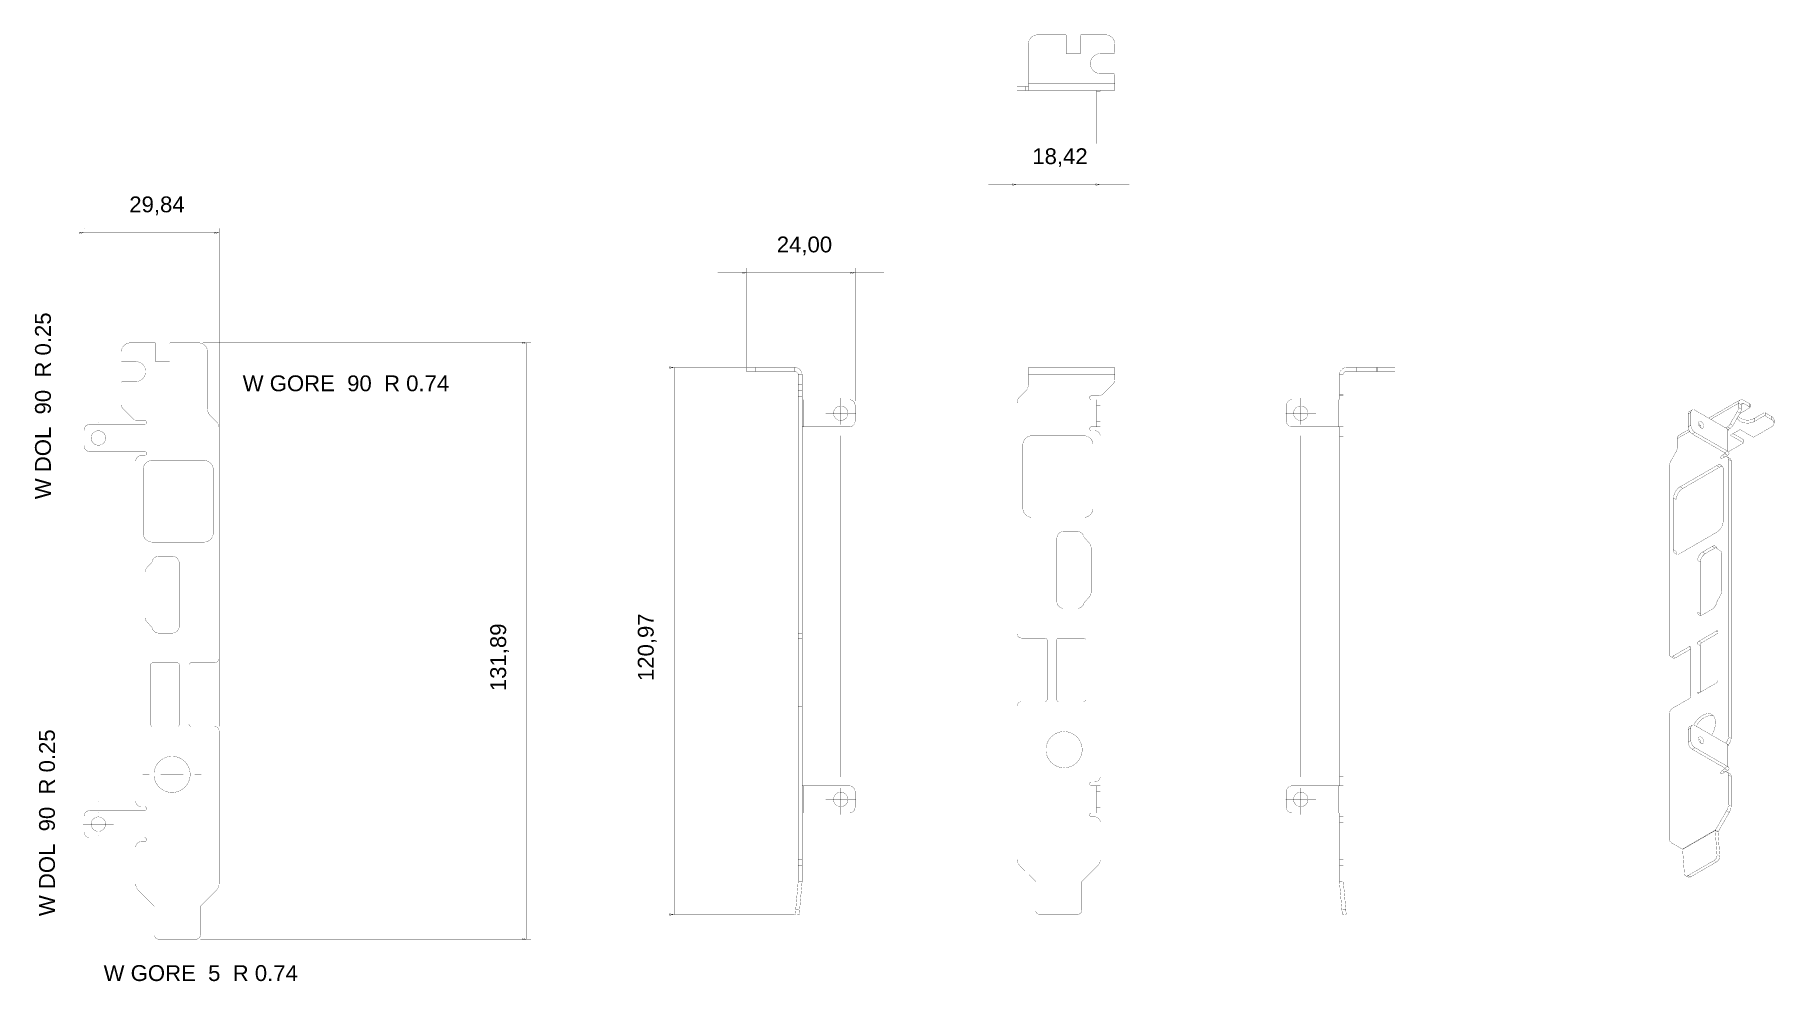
# Model space of a CAD drawing. Header units: millimetres. Extents: x 178 to 562, y 241 to 450.
import ezdxf

# ---------------------------------------------------------------- set-up
doc = ezdxf.new("R2010")
doc.units = ezdxf.units.MM
doc.layers.add('Mechanical1', color=6, linetype='Continuous')
doc.styles.add('Arial', font='arial.ttf', dxfattribs={"height": 0.2})

msp = doc.modelspace()

# ---------------------------------------------------------------- texts
at = {"layer": 'Mechanical1', "style": 'Arial'}
for s, p in [('18,42', (398.07, 421.62)), ('29,84', (198.51, 410.97)), ('24,00', (341.6, 402.11)), ('W GORE  90  R 0.74', (223.57, 371.4)), ('W GORE  5  R 0.74', (192.84, 240.97))]:
    msp.add_text(s, height=3.5, dxfattribs=at).set_placement(p)
for s, p in [('W DOL  90  R 0.25', (181.18, 347.52)), ('131,89', (281.78, 305.08)), ('120,97', (314.4, 307.31)), ('W DOL  90  R 0.25', (182.07, 255.32))]:
    msp.add_text(s, height=3.5, rotation=90, dxfattribs=at).set_placement(p)

# ---------------------------------------------------------------- linework, layer by layer
at = {"layer": 'Mechanical1', "const_width": 0.05}
for points in [[(397.23, 448.21, -0.414214), (399.23, 450.21)], [(405.42, 450.21, -0.414214), (405.62, 450.01)], [(408.67, 450.01, -0.414214), (408.87, 450.21)], [(414.29, 450.21, -0.414214), (416.29, 448.21)], [(413.12, 441.65, -1), (413.12, 446.07)], [(416.29, 446.27, -0.414214), (416.09, 446.07)], [(416.09, 441.65, -0.414214), (416.29, 441.45)], [(412.01, 437.92, -0.414214), (412.26, 437.67)], [(196.76, 380.1, -0.414214), (198.76, 382.1)], [(204.18, 382.1, -0.414214), (204.38, 381.9)], [(207.43, 381.9, -0.414214), (207.63, 382.1)], [(213.82, 382.1, -0.414214), (215.82, 380.1)], [(196.96, 377.96, -0.414214), (196.76, 378.16)], [(199.93, 377.96, -1), (199.93, 373.54)], [(196.76, 373.34, -0.414214), (196.96, 373.54)], [(345.61, 376.64, -0.414214), (347.2, 375.04)], [(345.61, 375.78, -0.414214), (346.34, 375.04)], [(397.23, 372.91, -0.198912), (396.64, 371.49)], [(416.29, 373.89, -0.198912), (415.91, 372.99)], [(465.94, 375.04, -0.414214), (467.54, 376.64)], [(466.8, 375.04, -0.414214), (467.54, 375.78)], [(357.64, 369.53, -0.414214), (358.91, 368.26)], [(394.7, 368.72, -0.198912), (395.28, 370.14)], [(411.15, 369.53, -1), (411.15, 370.39)], [(413.68, 370.76, -0.198912), (412.79, 370.39)], [(454.23, 368.26, -0.414214), (455.5, 369.53)], [(554.15, 368.74, -0.689965), (555.28, 369.39)], [(197.13, 367.52, -0.198912), (196.76, 368.42)], [(200.26, 364.92, -0.198912), (199.36, 365.29)], [(216.41, 366.02, -0.198912), (215.82, 367.44)], [(543.02, 366.33, -0.282969), (543.28, 366.92)], [(543.62, 366.69, -0.689965), (544.52, 367.2)], [(554.15, 367.8, -0.128046), (553.88, 366.91)], [(557.67, 365.42, -0.335635), (554.07, 365.83)], [(554.75, 367.45, -0.128046), (554.49, 366.56)], [(554.75, 368.39, -0.689965), (555.28, 368.69)], [(556.64, 368.6, -0.267624), (556.7, 368.52)], [(556.64, 367.9, -0.690067), (556.64, 367.74)], [(559.77, 366.63, -0.243684), (560.05, 366.63)], [(559.77, 365.93, -0.243684), (560.05, 365.93)], [(561.42, 365.84, -0.267624), (562.01, 365.03)], [(188.51, 362.79, -0.414214), (189.78, 364.06)], [(201.9, 364.92, -1), (201.9, 364.06)], [(217.77, 364.67, -0.198912), (218.35, 363.25)], [(358.91, 364.8, -0.414214), (357.64, 363.53)], [(395.99, 359.55, -0.414214), (397.99, 361.55)], [(409.49, 361.55, -0.414214), (411.49, 359.55)], [(411.15, 362.67, -1), (411.15, 363.53)], [(411.85, 362.67, -0.414214), (413.12, 361.4)], [(455.5, 363.53, -0.414214), (454.23, 364.8)], [(540.67, 360.96, -0.282969), (541, 361.69)], [(543.91, 361.95, -0.243723), (543.02, 363.51)], [(544.52, 362.3, -0.243723), (543.62, 363.86)], [(545.27, 364.32, -0.245048), (545.86, 363.28)], [(552.31, 364.18, -0.128057), (551.67, 363.51)], [(551.73, 363.04, -0.267624), (552.05, 362.59)], [(552.91, 363.83, -0.128057), (552.28, 363.16)], [(561.42, 365.14, -0.690067), (561.42, 363.51)], [(189.78, 358.06, -0.414214), (188.51, 359.33)], [(201.9, 358.06, -1), (201.9, 357.2)], [(540.67, 359.21, -0.128046), (540.25, 357.82)], [(551.12, 357.79, -0.690067), (551.12, 357.59)], [(551.73, 358.15, -0.690067), (551.73, 357.24)], [(555.15, 360.75, -0.267624), (555.21, 360.67)], [(555.15, 360.05, -0.690067), (555.15, 359.89)], [(557.59, 361.29, -0.243684), (557.31, 361.29)], [(199.93, 355.93, -0.414214), (201.2, 357.2)], [(201.56, 354.08, -0.414214), (203.56, 356.08)], [(215.06, 356.08, -0.414214), (217.06, 354.08)], [(538.88, 354.76, -0.128046), (539.29, 356.16)], [(549.34, 354.95, -0.689965), (550.75, 354.13)], [(549.95, 354.59, -0.139345), (550.6, 354.79)], [(551.01, 356.82, -0.689965), (551.91, 356.3)], [(552.25, 356.53, -0.27397), (552.51, 355.95)], [(539.79, 347.8, -0.243723), (541.21, 350.25)], [(540.4, 347.45, -0.243723), (541.82, 349.9)], [(397.99, 343.51, -0.414214), (395.99, 345.51)], [(411.49, 345.51, -0.414214), (409.49, 343.51)], [(550.75, 342.66, -0.243723), (549.34, 340.21)], [(203.56, 338.04, -0.414214), (201.56, 340.04)], [(217.06, 340.04, -0.414214), (215.06, 338.04)], [(403.51, 338.87, -0.002767), (403.51, 338.89)], [(403.53, 339.07, -0.005744), (403.53, 339.1)], [(403.52, 339.04, -0.004922), (403.53, 339.07)], [(403.54, 339.15, -0.035685), (403.59, 339.35)], [(403.53, 339.1, -0.008141), (403.54, 339.15)], [(403.59, 339.35, -0.005949), (403.6, 339.38)], [(403.6, 339.38, -0.005138), (403.61, 339.41)], [(403.64, 339.48, -0.005038), (403.66, 339.51)], [(403.66, 339.51, -0.006951), (403.67, 339.55)], [(403.67, 339.55, -0.035843), (403.79, 339.74)], [(403.79, 339.74, -0.006035), (403.81, 339.77)], [(403.81, 339.77, -0.005297), (403.83, 339.8)], [(403.83, 339.8, -0.004536), (403.85, 339.82)], [(403.95, 339.94, -0.004466), (403.97, 339.95)], [(404.07, 340.04, -0.004536), (404.09, 340.06)], [(404.09, 340.06, -0.005297), (404.12, 340.08)], [(404.12, 340.08, -0.006035), (404.15, 340.1)], [(404.15, 340.1, -0.007937), (404.19, 340.13)], [(404.19, 340.13, -0.034857), (404.38, 340.24)], [(404.38, 340.24, -0.005038), (404.41, 340.25)], [(404.48, 340.28, -0.004742), (404.51, 340.29)], [(404.51, 340.29, -0.005948), (404.54, 340.3)], [(404.54, 340.3, -0.00795), (404.58, 340.31)], [(404.58, 340.31, -0.036665), (404.79, 340.36)], [(404.79, 340.36, -0.005739), (404.82, 340.37)], [(404.82, 340.37, -0.004918), (404.85, 340.37)], [(408.11, 340.38, -0.004427), (408.13, 340.38)], [(408.13, 340.38, -0.005113), (408.17, 340.37)], [(408.17, 340.37, -0.006136), (408.2, 340.37)], [(408.2, 340.37, -0.008824), (408.25, 340.36)], [(408.25, 340.36, -0.035316), (408.46, 340.32)], [(408.46, 340.32, -0.00632), (408.49, 340.3)], [(408.49, 340.3, -0.004637), (408.52, 340.3)], [(408.52, 340.3, -0.005271), (408.55, 340.28)], [(408.55, 340.28, -0.006888), (408.59, 340.27)], [(408.59, 340.27, -0.038286), (408.8, 340.16)], [(408.8, 340.16, -0.005788), (408.83, 340.14)], [(408.83, 340.14, -0.005167), (408.86, 340.13)], [(408.86, 340.13, -0.004529), (408.88, 340.11)], [(408.94, 340.07, -0.009784), (408.98, 340.04)], [(409.02, 340, -0.004529), (409.04, 339.99)], [(409.04, 339.99, -0.005167), (409.06, 339.96)], [(409.06, 339.96, -0.005788), (409.09, 339.94)], [(409.09, 339.94, -0.007733), (409.12, 339.91)], [(409.12, 339.91, -0.037115), (409.26, 339.73)], [(409.26, 339.73, -0.00527), (409.28, 339.7)], [(409.28, 339.7, -0.004636), (409.3, 339.68)], [(409.3, 339.68, -0.005986), (409.32, 339.65)], [(409.32, 339.65, -0.008338), (409.34, 339.6)], [(409.34, 339.6, -0.037455), (409.43, 339.4)], [(409.43, 339.4, -0.006126), (409.45, 339.37)], [(409.45, 339.37, -0.004785), (409.46, 339.34)], [(409.46, 339.34, -0.004421), (409.46, 339.32)], [(409.5, 339.2, -0.013749), (409.49, 339.24)], [(409.65, 338.94, -0.111263), (409.5, 339.2)], [(203.78, 334.26, -0.037115), (203.93, 334.44)], [(203.93, 334.44, -0.007733), (203.96, 334.47)], [(203.96, 334.47, -0.005788), (203.99, 334.5)], [(203.99, 334.5, -0.005167), (204.01, 334.52)], [(204.01, 334.52, -0.004529), (204.03, 334.53)], [(204.07, 334.57, -0.009784), (204.11, 334.6)], [(204.17, 334.64, -0.004529), (204.19, 334.66)], [(204.19, 334.66, -0.005167), (204.22, 334.67)], [(204.22, 334.67, -0.005788), (204.25, 334.69)], [(204.25, 334.69, -0.038286), (204.46, 334.8)], [(204.46, 334.8, -0.006888), (204.5, 334.81)], [(204.5, 334.81, -0.005271), (204.53, 334.83)], [(204.53, 334.83, -0.004637), (204.56, 334.83)], [(204.56, 334.83, -0.00632), (204.59, 334.85)], [(204.59, 334.85, -0.035316), (204.79, 334.89)], [(204.79, 334.89, -0.008824), (204.85, 334.9)], [(204.85, 334.9, -0.006136), (204.88, 334.9)], [(204.88, 334.9, -0.005113), (204.91, 334.91)], [(204.91, 334.91, -0.004427), (204.94, 334.91)], [(208.2, 334.9, -0.004918), (208.22, 334.9)], [(208.22, 334.9, -0.005739), (208.26, 334.89)], [(208.26, 334.89, -0.036665), (208.46, 334.85)], [(208.46, 334.85, -0.00795), (208.51, 334.83)], [(208.51, 334.83, -0.005948), (208.54, 334.82)], [(208.54, 334.82, -0.004742), (208.57, 334.81)], [(208.64, 334.78, -0.005038), (208.66, 334.77)], [(208.66, 334.77, -0.034857), (208.86, 334.66)], [(208.86, 334.66, -0.007937), (208.9, 334.63)], [(208.9, 334.63, -0.006035), (208.93, 334.61)], [(208.93, 334.61, -0.005297), (208.95, 334.59)], [(208.95, 334.59, -0.004536), (208.97, 334.57)], [(209.08, 334.48, -0.004466), (209.09, 334.47)], [(410.66, 337.83, -0.006739), (410.69, 337.8)], [(410.69, 337.8, -0.009564), (410.73, 337.76)], [(410.73, 337.76, -0.036901), (410.85, 337.58)], [(410.85, 337.58, -0.031309), (410.94, 337.41)], [(410.94, 337.41, -0.006467), (410.96, 337.37)], [(410.96, 337.37, -0.010876), (410.98, 337.31)], [(410.98, 337.31, -0.009776), (411, 337.25)], [(411, 337.25, -0.031013), (411.04, 337.07)], [(411.04, 337.07, -0.037346), (411.06, 336.85)], [(411.06, 336.85, -0.00619), (411.06, 336.81)], [(541.21, 335.52, -0.689965), (539.79, 336.34)], [(540.56, 335.33, -0.139374), (540.4, 335.99)], [(545.26, 334.7, -0.004439), (545.28, 334.75)], [(545.28, 334.75, -0.016775), (545.36, 334.9)], [(545.51, 335.17, -0.005031), (545.54, 335.21)], [(545.54, 335.21, -0.01571), (545.64, 335.35)], [(545.89, 334.39, -0.016775), (545.96, 334.55)], [(546.12, 334.82, -0.005031), (546.15, 334.86)], [(546.13, 335.81, -0.004765), (546.16, 335.82)], [(546.15, 334.86, -0.01571), (546.24, 335)], [(546.74, 335.46, -0.004765), (546.77, 335.47)], [(548.96, 337.18, -0.042969), (549.03, 337.15)], [(549.03, 337.15, -0.01238), (549.06, 337.13)], [(549.06, 337.13, -0.010481), (549.08, 337.12)], [(549.08, 337.12, -0.009784), (549.09, 337.11)], [(549.09, 337.11, -0.009106), (549.11, 337.1)], [(549.11, 337.1, -0.008446), (549.12, 337.09)], [(549.12, 337.09, -0.008359), (549.14, 337.08)], [(549.14, 337.08, -0.007725), (549.15, 337.07)], [(549.15, 337.07, -0.007652), (549.16, 337.06)], [(549.16, 337.06, -0.007582), (549.17, 337.04)], [(549.17, 337.04, -0.007514), (549.18, 337.03)], [(549.18, 337.03, -0.007979), (549.2, 337.02)], [(549.2, 337.02, -0.007383), (549.21, 337.01)], [(549.21, 337.01, -0.005225), (549.21, 337)], [(549.21, 337, -0.004662), (549.22, 336.99)], [(549.42, 336.57, -0.004559), (549.42, 336.57)], [(549.43, 336.57, -0.005213), (549.42, 336.57)], [(549.44, 336.56, -0.007808), (549.43, 336.56)], [(549.43, 336.56, -0.006084), (549.43, 336.57)], [(549.45, 336.55, -0.013372), (549.44, 336.56)], [(549.45, 336.55, -0.00957), (549.45, 336.55)], [(550.17, 336.06, -0.030139), (550.22, 336.02)], [(550.22, 336.02, -0.007796), (550.23, 336.01)], [(550.23, 336.01, -0.006202), (550.24, 336)], [(550.24, 336, -0.005241), (550.25, 335.99)], [(550.25, 335.99, -0.004596), (550.26, 335.99)], [(201.98, 331.38, -0.037346), (202.01, 331.6)], [(201.98, 331.34, -0.00619), (201.98, 331.38)], [(202.01, 331.6, -0.031013), (202.05, 331.78)], [(202.05, 331.78, -0.009776), (202.07, 331.84)], [(202.07, 331.84, -0.010876), (202.09, 331.9)], [(202.09, 331.9, -0.006467), (202.11, 331.94)], [(202.11, 331.94, -0.031309), (202.19, 332.11)], [(202.19, 332.11, -0.036901), (202.32, 332.29)], [(202.32, 332.29, -0.009564), (202.36, 332.33)], [(202.36, 332.33, -0.006739), (202.38, 332.36)], [(203.55, 333.73, -0.111263), (203.4, 333.47)], [(203.56, 333.77, -0.013749), (203.55, 333.73)], [(203.58, 333.85, -0.004421), (203.59, 333.87)], [(203.59, 333.87, -0.004785), (203.6, 333.9)], [(203.6, 333.9, -0.006126), (203.61, 333.94)], [(203.61, 333.94, -0.037455), (203.71, 334.13)], [(203.71, 334.13, -0.008338), (203.73, 334.18)], [(203.73, 334.18, -0.005986), (203.75, 334.21)], [(203.75, 334.21, -0.004636), (203.77, 334.23)], [(203.77, 334.23, -0.00527), (203.78, 334.26)], [(209.2, 334.35, -0.004536), (209.21, 334.33)], [(209.21, 334.33, -0.005297), (209.23, 334.3)], [(209.23, 334.3, -0.006035), (209.26, 334.27)], [(209.26, 334.27, -0.035843), (209.37, 334.08)], [(209.37, 334.08, -0.006951), (209.39, 334.04)], [(209.39, 334.04, -0.005038), (209.41, 334.01)], [(209.43, 333.94, -0.005138), (209.44, 333.91)], [(209.44, 333.91, -0.005949), (209.46, 333.88)], [(209.46, 333.88, -0.035685), (209.51, 333.68)], [(209.51, 333.68, -0.008141), (209.52, 333.64)], [(209.52, 333.64, -0.005744), (209.52, 333.6)], [(209.52, 333.6, -0.004922), (209.52, 333.57)], [(545.11, 334.02, -0.004464), (545.12, 334.05)], [(545.11, 333.99, -0.005959), (545.11, 334.02)], [(545.72, 333.67, -0.004464), (545.72, 333.7)], [(545.72, 333.64, -0.005959), (545.72, 333.67)], [(545.87, 334.35, -0.004439), (545.89, 334.39)], [(411.06, 326.81, -0.037288), (411.03, 326.59)], [(411.06, 326.91, -0.006773), (411.06, 326.87)], [(411.06, 326.87, -0.009429), (411.06, 326.81)], [(403.51, 324.87, -0.00242), (403.51, 324.89)], [(403.53, 324.69, -0.004918), (403.52, 324.72)], [(403.53, 324.66, -0.005739), (403.53, 324.69)], [(403.58, 324.45, -0.036665), (403.53, 324.66)], [(403.59, 324.41, -0.00795), (403.58, 324.45)], [(403.6, 324.37, -0.005948), (403.59, 324.41)], [(403.61, 324.35, -0.004742), (403.6, 324.37)], [(403.66, 324.25, -0.005038), (403.64, 324.28)], [(403.76, 324.06, -0.034857), (403.66, 324.25)], [(403.79, 324.02, -0.007937), (403.76, 324.06)], [(403.81, 323.99, -0.006035), (403.79, 324.02)], [(403.83, 323.96, -0.005297), (403.81, 323.99)], [(403.85, 323.94, -0.004536), (403.83, 323.96)], [(403.96, 323.82, -0.004466), (403.94, 323.84)], [(404.09, 323.7, -0.004536), (404.07, 323.72)], [(404.12, 323.68, -0.005297), (404.09, 323.7)], [(404.15, 323.66, -0.006035), (404.12, 323.68)], [(404.35, 323.54, -0.035843), (404.15, 323.66)], [(404.38, 323.52, -0.006951), (404.35, 323.54)], [(404.41, 323.51, -0.005038), (404.38, 323.52)], [(404.51, 323.47, -0.005138), (404.48, 323.48)], [(404.54, 323.46, -0.005949), (404.51, 323.47)], [(404.74, 323.41, -0.035685), (404.54, 323.46)], [(404.79, 323.4, -0.008141), (404.74, 323.41)], [(404.82, 323.39, -0.005744), (404.79, 323.4)], [(404.85, 323.39, -0.004922), (404.82, 323.39)], [(408.13, 323.38, -0.004365), (408.1, 323.38)], [(408.16, 323.39, -0.005039), (408.13, 323.38)], [(408.2, 323.39, -0.006047), (408.16, 323.39)], [(408.4, 323.43, -0.035606), (408.2, 323.39)], [(408.45, 323.44, -0.008877), (408.4, 323.43)], [(408.49, 323.45, -0.006229), (408.45, 323.44)], [(408.51, 323.46, -0.00457), (408.49, 323.45)], [(408.54, 323.47, -0.005196), (408.51, 323.46)], [(408.75, 323.57, -0.035944), (408.54, 323.47)], [(408.79, 323.59, -0.007945), (408.75, 323.57)], [(408.82, 323.61, -0.006035), (408.79, 323.59)], [(408.85, 323.62, -0.005088), (408.82, 323.61)], [(408.87, 323.64, -0.004803), (408.85, 323.62)], [(408.95, 323.7, -0.008199), (408.91, 323.67)], [(409.02, 323.76, -0.004466), (409, 323.74)], [(409.04, 323.78, -0.005096), (409.02, 323.76)], [(409.07, 323.8, -0.005709), (409.04, 323.78)], [(409.23, 323.99, -0.039056), (409.07, 323.8)], [(409.26, 324.02, -0.006795), (409.23, 323.99)], [(409.27, 324.05, -0.005201), (409.26, 324.02)], [(409.29, 324.07, -0.004902), (409.27, 324.05)], [(409.31, 324.11, -0.00689), (409.29, 324.07)], [(409.39, 324.26, -0.029892), (409.31, 324.11)], [(409.42, 324.32, -0.010346), (409.39, 324.26)], [(409.43, 324.35, -0.006706), (409.42, 324.32)], [(409.44, 324.38, -0.005369), (409.43, 324.35)], [(409.45, 324.41, -0.004377), (409.44, 324.38)], [(409.48, 324.49, -0.105747), (409.61, 324.75)], [(409.61, 324.75, -0.015522), (409.64, 324.78)], [(410.69, 325.91, -0.006589), (410.66, 325.88)], [(410.82, 326.09, -0.036801), (410.69, 325.91)], [(410.92, 326.26, -0.032116), (410.82, 326.09)], [(410.94, 326.31, -0.009456), (410.92, 326.26)], [(410.96, 326.37, -0.010748), (410.94, 326.31)], [(410.98, 326.41, -0.006503), (410.96, 326.37)], [(411.03, 326.59, -0.031479), (410.98, 326.41)], [(548.92, 323.76, -0.021359), (548.79, 323.6)], [(548.95, 323.81, -0.006231), (548.92, 323.76)], [(549.11, 324.08, -0.011922), (549.05, 323.97)], [(549.14, 324.13, -0.005445), (549.11, 324.08)], [(549.32, 324.62, -0.005178), (549.31, 324.57)], [(549.33, 324.68, -0.00808), (549.32, 324.62)], [(549.37, 324.82, -0.004477), (549.38, 324.84)], [(549.4, 324.89, -0.006336), (549.41, 324.91)], [(549.41, 324.91, -0.007135), (549.42, 324.94)], [(549.42, 324.94, -0.005391), (549.44, 324.97)], [(549.44, 324.97, -0.004581), (549.45, 324.99)], [(550.25, 326.47, -0.004602), (550.23, 326.43)], [(550.28, 326.52, -0.005643), (550.25, 326.47)], [(550.3, 326.59, -0.007151), (550.28, 326.52)], [(201.98, 321.4, -0.006773), (201.98, 321.44)], [(201.99, 321.34, -0.009429), (201.98, 321.4)], [(202.02, 321.12, -0.037288), (201.99, 321.34)], [(202.07, 320.94, -0.031479), (202.02, 321.12)], [(202.08, 320.9, -0.006503), (202.07, 320.94)], [(202.11, 320.84, -0.010748), (202.08, 320.9)], [(202.13, 320.79, -0.009456), (202.11, 320.84)], [(202.23, 320.62, -0.032116), (202.13, 320.79)], [(202.36, 320.44, -0.036801), (202.23, 320.62)], [(202.39, 320.41, -0.006589), (202.36, 320.44)], [(203.41, 319.31, -0.015522), (203.44, 319.28)], [(203.44, 319.28, -0.105747), (203.57, 319.02)], [(209.52, 319.19, -0.036665), (209.47, 318.98)], [(209.52, 319.22, -0.005739), (209.52, 319.19)], [(209.53, 319.25, -0.004918), (209.52, 319.22)], [(545.11, 322.57, -0.000298), (545.11, 322.57)], [(545.38, 321.91, -0.004398), (545.38, 321.91)], [(545.39, 321.9, -0.004442), (545.38, 321.91)], [(545.4, 321.9, -0.004486), (545.39, 321.9)], [(545.41, 321.89, -0.005288), (545.4, 321.9)], [(545.42, 321.89, -0.005346), (545.41, 321.89)], [(545.43, 321.88, -0.008513), (545.42, 321.89)], [(545.44, 321.87, -0.005402), (545.43, 321.88)], [(545.45, 321.87, -0.005346), (545.44, 321.87)], [(545.46, 321.87, -0.004536), (545.45, 321.87)], [(545.46, 321.86, -0.004493), (545.46, 321.87)], [(545.47, 321.86, -0.004449), (545.46, 321.86)], [(545.48, 321.85, -0.004405), (545.47, 321.86)], [(203.6, 318.91, -0.004377), (203.6, 318.94)], [(203.61, 318.88, -0.005369), (203.6, 318.91)], [(203.63, 318.85, -0.006706), (203.61, 318.88)], [(203.65, 318.79, -0.010346), (203.63, 318.85)], [(203.74, 318.64, -0.029892), (203.65, 318.79)], [(203.76, 318.6, -0.00689), (203.74, 318.64)], [(203.77, 318.58, -0.004902), (203.76, 318.6)], [(203.79, 318.55, -0.005201), (203.77, 318.58)], [(203.82, 318.52, -0.006795), (203.79, 318.55)], [(203.98, 318.33, -0.039056), (203.82, 318.52)], [(204, 318.31, -0.005709), (203.98, 318.33)], [(204.03, 318.29, -0.005096), (204, 318.31)], [(204.05, 318.27, -0.004466), (204.03, 318.29)], [(204.14, 318.2, -0.008199), (204.1, 318.23)], [(204.2, 318.16, -0.004803), (204.18, 318.17)], [(204.23, 318.14, -0.005088), (204.2, 318.16)], [(204.26, 318.12, -0.006035), (204.23, 318.14)], [(204.3, 318.1, -0.007945), (204.26, 318.12)], [(204.5, 318, -0.035944), (204.3, 318.1)], [(204.53, 317.99, -0.005196), (204.5, 318)], [(204.56, 317.98, -0.00457), (204.53, 317.99)], [(204.6, 317.97, -0.006229), (204.56, 317.98)], [(204.65, 317.96, -0.008877), (204.6, 317.97)], [(204.85, 317.92, -0.035606), (204.65, 317.96)], [(204.89, 317.92, -0.006047), (204.85, 317.92)], [(204.92, 317.91, -0.005039), (204.89, 317.92)], [(204.94, 317.91, -0.004365), (204.92, 317.91)], [(208.23, 317.92, -0.004922), (208.2, 317.92)], [(208.26, 317.93, -0.005744), (208.23, 317.92)], [(208.31, 317.94, -0.008141), (208.26, 317.93)], [(208.51, 317.99, -0.035685), (208.31, 317.94)], [(208.54, 318, -0.005949), (208.51, 317.99)], [(208.57, 318.01, -0.005138), (208.54, 318)], [(208.66, 318.05, -0.005038), (208.64, 318.04)], [(208.7, 318.07, -0.006951), (208.66, 318.05)], [(208.9, 318.19, -0.035843), (208.7, 318.07)], [(208.93, 318.21, -0.006035), (208.9, 318.19)], [(208.95, 318.23, -0.005297), (208.93, 318.21)], [(208.97, 318.25, -0.004536), (208.95, 318.23)], [(209.11, 318.37, -0.004466), (209.09, 318.35)], [(209.21, 318.49, -0.004536), (209.2, 318.47)], [(209.23, 318.52, -0.005297), (209.21, 318.49)], [(209.26, 318.55, -0.006035), (209.23, 318.52)], [(209.28, 318.59, -0.007937), (209.26, 318.55)], [(209.39, 318.78, -0.034857), (209.28, 318.59)], [(209.41, 318.81, -0.005038), (209.39, 318.78)], [(209.44, 318.9, -0.004742), (209.43, 318.88)], [(209.46, 318.94, -0.005948), (209.44, 318.9)], [(209.47, 318.98, -0.00795), (209.46, 318.94)], [(395.7, 316.81, -0.414214), (394.7, 317.81)], [(400.85, 316.81, -0.414214), (401.35, 316.31)], [(403.43, 316.31, -0.414214), (403.93, 316.81)], [(409.37, 316.81, -0.414214), (409.87, 316.31)], [(545.05, 315.53, -0.243723), (545.41, 316.14)], [(545.66, 315.18, -0.243723), (546.01, 315.79)], [(549.26, 318.37, -0.689965), (549.61, 318.16)], [(218.35, 312.34, -0.414214), (217.35, 311.34)], [(539.59, 312.79, -0.689965), (538.88, 313.19)], [(540.2, 312.43, -0.267597), (539.7, 312.38)], [(543.23, 314.89, -0.689965), (543.59, 314.69)], [(203.18, 310.84, -0.414214), (203.68, 311.34)], [(209.12, 311.34, -0.414214), (209.62, 310.84)], [(211.7, 310.84, -0.414214), (212.2, 311.34)], [(543.59, 304.02, -0.243723), (543.23, 303.4)], [(545.41, 304.66, -0.689965), (545.05, 304.86)], [(549.61, 307.5, -0.243723), (549.26, 306.88)], [(394.7, 301.75, -0.414214), (395.7, 302.75)], [(401.35, 303.25, -0.414214), (400.85, 302.75)], [(403.93, 302.75, -0.414214), (403.43, 303.25)], [(409.87, 303.25, -0.414214), (409.37, 302.75)], [(538.88, 300.08, -0.243723), (539.59, 301.3)], [(203.68, 297.28, -0.414214), (203.18, 297.78)], [(209.62, 297.78, -0.414214), (209.12, 297.28)], [(212.2, 297.28, -0.414214), (211.7, 297.78)], [(217.35, 297.28, -0.414214), (218.35, 296.28)], [(543.02, 296.6, -0.282969), (543.28, 297.18)], [(543.62, 296.95, -0.689965), (544.52, 297.47)], [(544.85, 297.29, -0.306986), (548.51, 299.71)], [(549.06, 298.1, -0.126095), (548.24, 295.33)], [(543.91, 292.22, -0.243723), (543.02, 293.78)], [(544.52, 292.57, -0.243723), (543.62, 294.13)], [(545.27, 294.59, -0.245048), (545.86, 293.55)], [(551.91, 294.95, -0.199568), (551.26, 293.58)], [(551.73, 293.31, -0.267624), (552.05, 292.86)], [(552.51, 294.6, -0.198232), (551.86, 293.22)], [(551.73, 288.41, -0.690067), (551.73, 287.51)], [(411.15, 284.13, -1), (411.15, 284.99)], [(413.12, 286.26, -0.414214), (411.85, 284.99)], [(551.01, 287.09, -0.689965), (551.91, 286.57)], [(551.12, 288.06, -0.690067), (551.12, 287.86)], [(552.25, 286.8, -0.27397), (552.51, 286.22)], [(201.2, 279.52, -0.414214), (199.93, 280.79)], [(357.64, 284.13, -0.414214), (358.91, 282.86)], [(454.23, 282.86, -0.414214), (455.5, 284.13)], [(188.51, 277.39, -0.414214), (189.78, 278.66)], [(201.9, 279.52, -1), (201.9, 278.66)], [(358.91, 279.4, -0.414214), (357.64, 278.13)], [(411.15, 277.27, -1), (411.15, 278.13)], [(411.85, 277.27, -0.414214), (413.12, 276)], [(455.5, 278.13, -0.414214), (454.23, 279.4)], [(551.91, 279.98, -0.128046), (551.49, 278.59)], [(552.51, 279.63, -0.128046), (552.1, 278.24)], [(189.78, 272.66, -0.414214), (188.51, 273.93)], [(549, 274.23, -0.00187), (549, 274.24)], [(549.61, 273.94, -0.00187), (549.61, 273.95)], [(199.93, 270.53, -0.414214), (201.2, 271.8)], [(201.9, 272.66, -1), (201.9, 271.8)], [(539.29, 271.55, -0.267586), (538.88, 272.46)], [(541.79, 270.06, -0.00187), (541.79, 270.08)], [(395.28, 266.51, -0.198912), (394.7, 267.93)], [(413.12, 267.93, -0.198912), (412.53, 266.51)], [(549.39, 268.88, -0.263941), (548.75, 267.62)], [(550, 268.59, -0.263941), (549.35, 267.33)], [(200.52, 261.04, -0.198912), (199.93, 262.46)], [(218.35, 262.46, -0.198912), (217.77, 261.04)], [(346.34, 263.08, -0.01948), (346.34, 263.02)], [(346.34, 263.02, -0.002336), (346.34, 263.02)], [(347.2, 263.08, -0.01948), (347.2, 262.96)], [(347.2, 262.96, -0.002336), (347.2, 262.94)], [(465.95, 262.96, -0.01948), (465.94, 263.08)], [(465.95, 262.94, -0.002336), (465.95, 262.96)], [(466.81, 263.02, -0.01948), (466.8, 263.08)], [(466.81, 263.02, -0.002336), (466.81, 263.02)], [(542.95, 264.28, -0.639663), (542.18, 264.72)], [(543.55, 263.99, -0.250587), (543.06, 263.93)], [(399.81, 255.67, -0.414211), (398.81, 256.67)], [(409.01, 256.67, -0.414211), (408.01, 255.67)], [(205.04, 250.21, -0.414214), (204.04, 251.21)], [(214.24, 251.21, -0.414214), (213.24, 250.21)]]:
    msp.add_lwpolyline(points, format="xyb", dxfattribs=at)
for points in [[(399.23, 450.21), (405.42, 450.21)], [(405.62, 446.02), (405.62, 450.01)], [(408.67, 446.02), (408.67, 450.01)], [(408.87, 450.21), (414.29, 450.21)], [(397.23, 439.51), (397.23, 448.21)], [(405.62, 446.02), (408.67, 446.02)], [(413.12, 446.07), (416.09, 446.07)], [(416.29, 446.27), (416.29, 448.21)], [(394.7, 438.78), (395.28, 438.78)], [(394.7, 437.92), (394.7, 438.78)], [(395.28, 438.78), (396.64, 438.78)], [(395.28, 437.92), (395.28, 438.78)], [(396.64, 438.78), (397.23, 438.78)], [(396.64, 437.92), (396.64, 438.78)], [(397.23, 437.92), (397.23, 439.51)], [(397.23, 439.51), (416.29, 439.51)], [(413.12, 441.65), (416.09, 441.65)], [(416.29, 439.51), (416.29, 441.45)], [(416.29, 437.92), (416.29, 439.51)], [(394.7, 437.92), (395.28, 437.92)], [(394.7, 416.1), (394.7, 436.92)], [(395.28, 437.92), (396.64, 437.92)], [(396.64, 437.92), (397.23, 437.92)], [(397.23, 437.92), (416.29, 437.92)], [(412.26, 427.48), (412.26, 437.67)], [(412.26, 437.67), (413.12, 437.67)], [(413.09, 437.92), (413.09, 437.88)], [(413.09, 437.88), (413.12, 437.67)], [(413.12, 427.48), (413.12, 437.67)], [(412.26, 426.21), (412.26, 427.48)], [(412.26, 427.48), (413.12, 427.48)], [(413.12, 426.21), (413.12, 427.48)], [(412.26, 426.21), (413.12, 426.21)], [(413.12, 416.1), (413.12, 425.21)], [(388.35, 417.1), (394.7, 417.1)], [(393.7, 416.94), (393.7, 417.27)], [(393.7, 417.27), (394.7, 417.1)], [(393.7, 417.1), (394.7, 417.1)], [(393.7, 416.94), (394.7, 417.1)], [(394.7, 417.1), (413.12, 417.1)], [(412.12, 416.94), (412.12, 417.27)], [(412.12, 417.27), (413.12, 417.1)], [(412.12, 417.1), (413.12, 417.1)], [(412.12, 416.94), (413.12, 417.1)], [(413.12, 417.1), (419.47, 417.1)], [(188.51, 363.79), (188.51, 407.45)], [(218.35, 297.28), (218.35, 407.45)], [(187.51, 406.29), (187.51, 406.62)], [(187.51, 406.62), (188.51, 406.45)], [(187.51, 406.45), (188.51, 406.45)], [(187.51, 406.29), (188.51, 406.45)], [(188.51, 406.45), (218.35, 406.45)], [(217.35, 406.29), (217.35, 406.62)], [(217.35, 406.62), (218.35, 406.45)], [(217.35, 406.45), (218.35, 406.45)], [(217.35, 406.29), (218.35, 406.45)], [(328.56, 397.6), (334.91, 397.6)], [(333.91, 397.43), (333.91, 397.77)], [(333.91, 397.77), (334.91, 397.6)], [(333.91, 397.6), (334.91, 397.6)], [(333.91, 397.43), (334.91, 397.6)], [(334.91, 376.78), (334.91, 398.6)], [(334.91, 397.6), (358.91, 397.6)], [(357.91, 397.43), (357.91, 397.77)], [(357.91, 397.77), (358.91, 397.6)], [(357.91, 397.6), (358.91, 397.6)], [(357.91, 397.43), (358.91, 397.6)], [(358.91, 369.26), (358.91, 398.6)], [(358.91, 397.6), (365.26, 397.6)], [(198.76, 382.1), (204.18, 382.1)], [(204.38, 377.91), (204.38, 381.9)], [(207.43, 377.91), (207.43, 381.9)], [(207.63, 382.1), (213.82, 382.1)], [(214.82, 382.1), (287.29, 382.1)], [(285.29, 381.93), (285.29, 382.27)], [(285.29, 382.27), (286.29, 382.1)], [(285.29, 382.1), (286.29, 382.1)], [(285.29, 381.93), (286.29, 382.1)], [(286.29, 250.21), (286.29, 382.1)], [(196.76, 378.16), (196.76, 380.1)], [(196.96, 377.96), (199.93, 377.96)], [(204.38, 377.91), (207.43, 377.91)], [(215.82, 367.44), (215.82, 380.1)], [(317.91, 376.47), (317.91, 376.81)], [(317.91, 376.81), (318.91, 376.64)], [(196.76, 368.42), (196.76, 373.34)], [(196.96, 373.54), (199.93, 373.54)], [(317.91, 376.64), (335.91, 376.64)], [(317.91, 376.64), (318.91, 376.64)], [(317.91, 376.47), (318.91, 376.64)], [(318.91, 255.67), (318.91, 376.64)], [(334.91, 376.64), (336.91, 376.64)], [(334.91, 375.78), (334.91, 376.64)], [(334.91, 375.78), (336.91, 375.78)], [(336.91, 376.64), (345.61, 376.64)], [(336.91, 375.78), (336.91, 376.64)], [(336.91, 375.78), (345.61, 375.78)], [(345.61, 375.78), (345.61, 376.64)], [(346.34, 372.91), (346.34, 375.04)], [(346.34, 375.04), (347.2, 375.04)], [(346.34, 371.49), (346.34, 372.91)], [(346.34, 372.91), (347.2, 372.91)], [(347.2, 372.91), (347.2, 375.04)], [(347.2, 371.49), (347.2, 372.91)], [(397.23, 375.04), (397.23, 376.64)], [(397.23, 376.64), (416.29, 376.64)], [(397.23, 375.04), (416.29, 375.04)], [(397.23, 372.91), (397.23, 375.04)], [(413.68, 370.76), (415.91, 372.99)], [(416.29, 375.04), (416.29, 376.64)], [(416.29, 373.89), (416.29, 375.04)], [(465.94, 373.89), (465.94, 375.04)], [(465.94, 375.04), (466.8, 375.04)], [(465.94, 372.99), (465.94, 373.89)], [(465.94, 373.89), (466.8, 373.89)], [(465.94, 370.76), (465.94, 372.99)], [(465.94, 372.99), (466.8, 372.99)], [(466.8, 373.89), (466.8, 375.04)], [(466.8, 372.99), (466.8, 373.89)], [(466.8, 370.76), (466.8, 372.99)], [(467.54, 376.64), (469.47, 376.64)], [(467.54, 375.78), (467.54, 376.64)], [(467.54, 375.78), (469.47, 375.78)], [(469.47, 376.64), (469.67, 376.64)], [(469.47, 375.78), (469.47, 376.64)], [(469.47, 375.78), (469.67, 375.78)], [(469.67, 376.64), (474.09, 376.64)], [(469.67, 375.78), (469.67, 376.64)], [(469.67, 375.78), (474.09, 375.78)], [(474.09, 376.64), (474.29, 376.64)], [(474.09, 375.78), (474.09, 376.64)], [(474.09, 375.78), (474.29, 375.78)], [(474.29, 376.64), (476.23, 376.64)], [(474.29, 375.78), (474.29, 376.64)], [(474.29, 375.78), (476.23, 375.78)], [(476.23, 376.64), (478.23, 376.64)], [(476.23, 375.78), (476.23, 376.64)], [(476.23, 375.78), (478.23, 375.78)], [(478.23, 375.78), (478.23, 376.64)], [(196.76, 370.49), (215.82, 370.49)], [(346.34, 370.14), (346.34, 371.49)], [(346.34, 371.49), (347.2, 371.49)], [(346.34, 368.72), (346.34, 370.14)], [(346.34, 370.14), (347.2, 370.14)], [(347.2, 370.14), (347.2, 371.49)], [(347.2, 368.72), (347.2, 370.14)], [(347.2, 369.53), (347.45, 369.53)], [(347.45, 369.53), (357.64, 369.53)], [(347.45, 363.53), (347.45, 369.53)], [(355.74, 369.03), (355.74, 369.88)], [(355.74, 366.53), (355.74, 369.03)], [(395.28, 370.14), (396.64, 371.49)], [(411.15, 370.39), (412.79, 370.39)], [(411.15, 369.53), (412.01, 369.53)], [(412.01, 363.53), (412.01, 369.53)], [(412.01, 369.53), (412.26, 369.53)], [(412.26, 369.53), (413.12, 369.53)], [(412.26, 368.26), (412.26, 369.53)], [(413.12, 368.26), (413.12, 369.53)], [(455.5, 369.53), (465.69, 369.53)], [(457.4, 369.03), (457.4, 369.88)], [(457.4, 366.53), (457.4, 369.03)], [(465.69, 369.53), (466.8, 369.53)], [(465.69, 363.53), (465.69, 369.53)], [(465.94, 370.39), (465.94, 370.76)], [(465.94, 370.76), (466.8, 370.76)], [(465.94, 369.53), (465.94, 370.39)], [(465.94, 370.39), (466.8, 370.39)], [(466.8, 370.39), (466.8, 370.76)], [(466.8, 369.53), (466.8, 370.39)], [(466.8, 363.53), (466.8, 369.53)], [(547.54, 365.46), (554.48, 369.47)], [(555.28, 369.39), (556.64, 368.6)], [(555.28, 368.69), (555.28, 369.39)], [(197.13, 367.52), (199.36, 365.29)], [(216.41, 366.02), (217.77, 364.67)], [(346.34, 317.81), (346.34, 368.72)], [(346.34, 368.72), (347.2, 368.72)], [(347.2, 317.81), (347.2, 368.72)], [(352.39, 366.53), (353.24, 366.53)], [(353.24, 366.53), (355.74, 366.53)], [(355.74, 366.53), (358.24, 366.53)], [(355.74, 364.03), (355.74, 366.53)], [(358.24, 366.53), (359.09, 366.53)], [(358.91, 364.8), (358.91, 368.26)], [(394.7, 317.81), (394.7, 368.72)], [(412.26, 364.8), (412.26, 368.26)], [(412.26, 368.26), (413.12, 368.26)], [(413.12, 364.8), (413.12, 368.26)], [(454.05, 366.53), (454.9, 366.53)], [(454.23, 364.8), (454.23, 368.26)], [(454.9, 366.53), (457.4, 366.53)], [(457.4, 366.53), (459.9, 366.53)], [(457.4, 364.03), (457.4, 366.53)], [(459.9, 366.53), (460.75, 366.53)], [(543.02, 366.33), (543.62, 366.69)], [(543.02, 363.51), (543.02, 366.33)], [(543.28, 366.92), (543.89, 367.27)], [(543.62, 363.86), (543.62, 366.69)], [(544.52, 367.2), (551.73, 363.04)], [(548.01, 365.19), (554.15, 368.74)], [(552.31, 364.18), (553.88, 366.91)], [(552.91, 363.83), (554.49, 366.56)], [(553.88, 366.91), (554.49, 366.56)], [(553.9, 365.54), (553.97, 365.29)], [(553.97, 365.29), (554.14, 365.04)], [(554.15, 368.74), (554.75, 368.39)], [(554.15, 367.8), (554.15, 368.74)], [(554.15, 367.8), (554.75, 367.45)], [(554.43, 366.45), (554.54, 366.52)], [(554.54, 366.52), (556.64, 367.74)], [(554.75, 368.39), (555.28, 368.69)], [(554.75, 367.45), (554.75, 368.39)], [(555.28, 368.69), (556.64, 367.9)], [(556.64, 367.9), (556.64, 368.6)], [(556.7, 367.82), (556.7, 368.52)], [(557.67, 365.42), (559.77, 366.63)], [(557.67, 364.72), (559.77, 365.93)], [(557.67, 364.72), (557.67, 365.42)], [(559.77, 365.93), (559.77, 366.63)], [(560.05, 366.63), (561.42, 365.84)], [(560.05, 365.93), (560.05, 366.63)], [(560.05, 365.93), (561.42, 365.14)], [(561.42, 365.14), (561.42, 365.84)], [(188.51, 359.33), (188.51, 362.79)], [(189.78, 364.06), (201.9, 364.06)], [(191.68, 363.56), (191.68, 364.41)], [(191.68, 361.06), (191.68, 363.56)], [(200.26, 364.92), (201.9, 364.92)], [(200.51, 358.06), (200.51, 364.06)], [(218.35, 312.34), (218.35, 363.25)], [(347.2, 363.53), (347.45, 363.53)], [(347.45, 363.53), (357.64, 363.53)], [(355.74, 286.13), (355.74, 361.53)], [(397.99, 361.55), (409.49, 361.55)], [(411.15, 363.53), (412.01, 363.53)], [(411.15, 362.67), (411.85, 362.67)], [(412.01, 363.53), (412.26, 363.53)], [(412.26, 363.53), (412.26, 364.8)], [(412.26, 364.8), (413.12, 364.8)], [(412.26, 363.53), (413.12, 363.53)], [(413.12, 363.53), (413.12, 364.8)], [(413.12, 286.26), (413.12, 361.4)], [(455.5, 363.53), (465.69, 363.53)], [(457.4, 286.13), (457.4, 361.53)], [(465.69, 363.53), (466.8, 363.53)], [(465.94, 362.67), (465.94, 363.53)], [(465.94, 361.4), (465.94, 362.67)], [(465.94, 362.67), (466.8, 362.67)], [(465.94, 286.26), (465.94, 361.4)], [(465.94, 361.4), (466.8, 361.4)], [(466.8, 362.67), (466.8, 363.53)], [(466.8, 361.4), (466.8, 362.67)], [(466.8, 286.26), (466.8, 361.4)], [(540.67, 360.96), (543.35, 362.51)], [(541, 361.69), (543.14, 362.92)], [(543.02, 363.51), (543.62, 363.86)], [(543.91, 361.95), (544.52, 362.3)], [(543.91, 361.95), (551.12, 357.79)], [(544.52, 362.3), (551.73, 358.15)], [(545.27, 364.44), (545.34, 364.61)], [(545.27, 364.21), (545.27, 364.44)], [(545.27, 364.21), (545.34, 363.95)], [(545.28, 364.16), (545.39, 364.23)], [(545.34, 364.61), (545.46, 364.72)], [(545.34, 363.95), (545.46, 363.7)], [(545.46, 364.72), (545.62, 364.75)], [(545.45, 363.72), (545.69, 363.86)], [(545.46, 363.7), (545.62, 363.48)], [(545.62, 364.75), (545.82, 364.7)], [(545.62, 363.48), (545.82, 363.32)], [(545.82, 364.7), (546.01, 364.57)], [(545.82, 363.32), (546.01, 363.22)], [(546.01, 364.57), (546.2, 364.37)], [(546.01, 363.22), (546.2, 363.21)], [(546.2, 364.37), (546.34, 364.13)], [(546.2, 363.21), (546.34, 363.28)], [(546.34, 364.13), (546.43, 363.88)], [(546.34, 363.28), (546.43, 363.43)], [(546.43, 363.88), (546.47, 363.63)], [(546.43, 363.43), (546.47, 363.63)], [(551.3, 363.29), (551.67, 363.51)], [(551.67, 363.51), (552.28, 363.16)], [(551.73, 358.15), (551.73, 363.04)], [(551.88, 362.93), (552.28, 363.16)], [(552.05, 357.69), (552.05, 362.59)], [(552.31, 364.18), (552.91, 363.83)], [(552.33, 361.68), (554.49, 362.92)], [(552.33, 361.68), (555.15, 360.05)], [(552.94, 362.03), (555.15, 360.75)], [(554.14, 365.04), (554.39, 364.82)], [(554.39, 364.82), (554.71, 364.63)], [(554.49, 362.92), (557.31, 361.29)], [(554.71, 364.63), (555.1, 364.48)], [(555.1, 364.48), (555.53, 364.39)], [(555.53, 364.39), (555.99, 364.35)], [(555.99, 364.35), (556.45, 364.36)], [(556.45, 364.36), (556.9, 364.43)], [(556.9, 364.43), (557.31, 364.55)], [(557.31, 364.55), (557.67, 364.72)], [(557.59, 361.29), (561.42, 363.51)], [(562.01, 364.32), (562.01, 365.03)], [(188.33, 361.06), (189.18, 361.06)], [(189.18, 361.06), (191.68, 361.06)], [(189.78, 358.06), (201.9, 358.06)], [(191.68, 361.06), (194.18, 361.06)], [(191.68, 358.56), (191.68, 361.06)], [(194.18, 361.06), (195.03, 361.06)], [(395.99, 345.51), (395.99, 359.55)], [(411.49, 345.51), (411.49, 359.55)], [(539.29, 356.16), (540.25, 357.82)], [(540.67, 359.21), (540.67, 360.96)], [(550.51, 357.24), (551.12, 357.59)], [(551.12, 357.79), (551.73, 358.15)], [(551.12, 357.59), (551.12, 357.79)], [(551.12, 357.59), (551.73, 357.24)], [(552.05, 358.1), (555.15, 359.89)], [(555.15, 360.05), (555.15, 360.75)], [(555.21, 359.97), (555.21, 360.67)], [(191.68, 280.66), (191.68, 356.06)], [(199.93, 280.79), (199.93, 355.93)], [(201.2, 357.2), (201.9, 357.2)], [(201.56, 354.08), (201.56, 340.04)], [(203.56, 356.08), (215.06, 356.08)], [(217.06, 354.08), (217.06, 340.04)], [(538.88, 313.19), (538.88, 354.76)], [(541.21, 350.25), (549.34, 354.95)], [(541.82, 349.9), (549.95, 354.59)], [(549.34, 354.95), (549.95, 354.59)], [(550.21, 356.71), (550.23, 356.86)], [(550.21, 356.71), (550.23, 356.59)], [(550.23, 356.86), (550.3, 357.01)], [(550.23, 356.59), (550.3, 356.52)], [(550.3, 357.01), (550.4, 357.15)], [(550.3, 356.52), (550.4, 356.5)], [(550.4, 357.15), (550.51, 357.24)], [(550.4, 356.5), (550.51, 356.54)], [(550.51, 357.24), (551.12, 356.89)], [(550.51, 356.54), (551.01, 356.82)], [(550.75, 342.66), (550.75, 354.13)], [(551.08, 356.86), (551.12, 356.89)], [(551.12, 356.89), (551.73, 357.24)], [(551.64, 356.89), (552.25, 356.53)], [(551.91, 356.3), (552.51, 355.95)], [(551.91, 294.95), (551.91, 356.3)], [(552.51, 294.6), (552.51, 355.95)], [(541.21, 350.25), (541.82, 349.9)], [(539.79, 347.8), (540.4, 347.45)], [(539.79, 336.34), (539.79, 347.8)], [(540.4, 335.99), (540.4, 347.45)], [(397.99, 343.51), (409.49, 343.51)], [(403.52, 339), (403.52, 339.02)], [(403.52, 338.98), (403.52, 339)], [(403.52, 338.95), (403.52, 338.98)], [(403.51, 338.94), (403.52, 338.95)], [(403.51, 338.92), (403.51, 338.94)], [(403.51, 338.9), (403.51, 338.92)], [(403.51, 338.89), (403.51, 338.9)], [(403.51, 324.89), (403.51, 338.87)], [(403.52, 339.02), (403.52, 339.04)], [(403.61, 339.41), (403.62, 339.43)], [(403.62, 339.43), (403.63, 339.46)], [(403.63, 339.46), (403.64, 339.48)], [(403.85, 339.82), (403.87, 339.84)], [(403.87, 339.84), (403.88, 339.86)], [(403.88, 339.86), (403.9, 339.87)], [(403.9, 339.87), (403.91, 339.89)], [(403.91, 339.89), (403.93, 339.91)], [(403.93, 339.91), (403.94, 339.92)], [(403.94, 339.92), (403.95, 339.94)], [(403.97, 339.95), (403.99, 339.97)], [(403.99, 339.97), (404, 339.98)], [(404, 339.98), (404.02, 340)], [(404.02, 340), (404.03, 340.01)], [(404.03, 340.01), (404.05, 340.03)], [(404.05, 340.03), (404.07, 340.04)], [(404.41, 340.25), (404.44, 340.26)], [(404.44, 340.26), (404.46, 340.27)], [(404.46, 340.27), (404.48, 340.28)], [(404.85, 340.37), (404.88, 340.37)], [(404.88, 340.37), (404.9, 340.37)], [(404.9, 340.37), (404.92, 340.38)], [(404.92, 340.38), (404.94, 340.38)], [(404.94, 340.38), (404.96, 340.38)], [(404.96, 340.38), (404.98, 340.38)], [(404.98, 340.38), (404.99, 340.38)], [(404.99, 340.38), (405.01, 340.38)], [(405.01, 340.38), (405.02, 340.38)], [(405.02, 340.38), (408.02, 340.38)], [(408.02, 340.38), (408.04, 340.38)], [(408.04, 340.38), (408.06, 340.38)], [(408.06, 340.38), (408.08, 340.38)], [(408.08, 340.38), (408.11, 340.38)], [(408.88, 340.11), (408.9, 340.1)], [(408.9, 340.1), (408.92, 340.08)], [(408.92, 340.08), (408.94, 340.07)], [(408.98, 340.04), (409, 340.02)], [(409, 340.02), (409.02, 340)], [(409.46, 339.32), (409.47, 339.29)], [(409.47, 339.29), (409.48, 339.27)], [(409.48, 339.27), (409.48, 339.25)], [(409.48, 339.25), (409.49, 339.24)], [(409.65, 338.94), (410.66, 337.83)], [(541.21, 335.52), (549.34, 340.21)], [(203.56, 338.04), (215.06, 338.04)], [(204.03, 334.53), (204.05, 334.55)], [(204.05, 334.55), (204.07, 334.57)], [(204.11, 334.6), (204.13, 334.61)], [(204.13, 334.61), (204.15, 334.63)], [(204.15, 334.63), (204.17, 334.64)], [(204.94, 334.91), (204.96, 334.91)], [(204.96, 334.91), (204.98, 334.91)], [(204.98, 334.91), (205.01, 334.91)], [(205.01, 334.91), (205.03, 334.91)], [(205.03, 334.91), (208.02, 334.91)], [(208.02, 334.91), (208.04, 334.91)], [(208.04, 334.91), (208.06, 334.91)], [(208.06, 334.91), (208.07, 334.91)], [(208.07, 334.91), (208.09, 334.91)], [(208.09, 334.91), (208.11, 334.91)], [(208.11, 334.91), (208.13, 334.91)], [(208.13, 334.91), (208.15, 334.91)], [(208.15, 334.91), (208.17, 334.9)], [(208.17, 334.9), (208.2, 334.9)], [(208.57, 334.81), (208.59, 334.8)], [(208.59, 334.8), (208.61, 334.79)], [(208.61, 334.79), (208.64, 334.78)], [(208.97, 334.57), (208.99, 334.56)], [(208.99, 334.56), (209.01, 334.54)], [(209.01, 334.54), (209.03, 334.53)], [(209.03, 334.53), (209.05, 334.51)], [(209.05, 334.51), (209.06, 334.5)], [(209.06, 334.5), (209.08, 334.48)], [(209.09, 334.47), (209.11, 334.45)], [(209.11, 334.45), (209.12, 334.44)], [(209.12, 334.44), (209.14, 334.42)], [(209.14, 334.42), (209.15, 334.41)], [(411.06, 326.91), (411.06, 336.81)], [(539.79, 336.34), (540.4, 335.99)], [(545.17, 334.4), (545.17, 334.41)], [(545.18, 334.44), (545.18, 334.45)], [(545.18, 334.43), (545.18, 334.44)], [(545.17, 334.42), (545.18, 334.43)], [(545.17, 334.41), (545.17, 334.42)], [(545.19, 334.48), (545.19, 334.49)], [(545.18, 334.46), (545.19, 334.48)], [(545.18, 334.45), (545.18, 334.46)], [(545.2, 334.51), (545.2, 334.52)], [(545.19, 334.5), (545.2, 334.51)], [(545.19, 334.49), (545.19, 334.5)], [(545.21, 334.54), (545.21, 334.55)], [(545.2, 334.53), (545.21, 334.54)], [(545.2, 334.52), (545.2, 334.53)], [(545.22, 334.58), (545.23, 334.6)], [(545.22, 334.57), (545.22, 334.58)], [(545.21, 334.55), (545.22, 334.57)], [(545.23, 334.6), (545.23, 334.61)], [(545.24, 334.63), (545.24, 334.65)], [(545.23, 334.61), (545.24, 334.63)], [(545.24, 334.65), (545.25, 334.67)], [(545.25, 334.67), (545.26, 334.7)], [(545.36, 334.9), (545.37, 334.94)], [(545.37, 334.94), (545.38, 334.96)], [(545.38, 334.96), (545.4, 334.98)], [(545.4, 334.98), (545.41, 335)], [(545.41, 335), (545.42, 335.02)], [(545.42, 335.02), (545.43, 335.04)], [(545.43, 335.04), (545.44, 335.06)], [(545.44, 335.06), (545.45, 335.08)], [(545.45, 335.08), (545.46, 335.1)], [(545.46, 335.1), (545.47, 335.12)], [(545.47, 335.12), (545.49, 335.14)], [(545.49, 335.14), (545.51, 335.17)], [(545.64, 335.35), (545.66, 335.37)], [(545.66, 335.37), (545.67, 335.39)], [(545.67, 335.39), (545.69, 335.41)], [(545.69, 335.41), (545.7, 335.42)], [(545.7, 335.42), (545.71, 335.43)], [(545.71, 335.43), (545.72, 335.45)], [(545.72, 335.45), (545.73, 335.46)], [(545.73, 335.46), (545.74, 335.47)], [(545.74, 335.47), (545.75, 335.48)], [(545.75, 335.48), (545.76, 335.49)], [(545.76, 335.49), (545.76, 335.5)], [(545.76, 335.5), (545.77, 335.5)], [(545.78, 335.51), (545.79, 335.52)], [(545.77, 335.5), (545.78, 335.51)], [(545.79, 335.52), (545.79, 335.53)], [(545.79, 335.53), (545.8, 335.54)], [(545.81, 335.54), (545.82, 335.55)], [(545.8, 335.54), (545.81, 335.54)], [(545.82, 335.55), (545.83, 335.56)], [(545.83, 335.56), (545.83, 335.57)], [(545.83, 335.57), (545.84, 335.57)], [(545.85, 335.58), (545.86, 335.59)], [(545.84, 335.57), (545.85, 335.58)], [(545.86, 335.59), (545.87, 335.6)], [(545.87, 335.6), (545.87, 335.61)], [(545.87, 335.61), (545.88, 335.62)], [(545.88, 335.62), (545.89, 335.62)], [(545.89, 335.62), (545.9, 335.63)], [(545.9, 335.63), (545.91, 335.64)], [(545.91, 335.64), (545.92, 335.65)], [(545.92, 335.65), (545.93, 335.66)], [(545.93, 335.66), (545.94, 335.67)], [(545.94, 335.67), (545.95, 335.67)], [(545.95, 335.67), (545.96, 335.68)], [(545.96, 335.68), (545.97, 335.69)], [(545.96, 334.55), (545.98, 334.59)], [(545.97, 335.69), (545.98, 335.7)], [(545.98, 334.59), (545.99, 334.61)], [(545.98, 335.7), (546, 335.71)], [(546, 335.71), (546.01, 335.72)], [(545.99, 334.61), (546, 334.63)], [(546.01, 335.72), (546.02, 335.73)], [(546, 334.63), (546.01, 334.65)], [(546.01, 334.65), (546.02, 334.67)], [(546.02, 335.73), (546.03, 335.74)], [(546.02, 334.67), (546.03, 334.69)], [(546.03, 335.74), (546.05, 335.75)], [(546.03, 334.69), (546.05, 334.71)], [(546.05, 335.75), (546.06, 335.76)], [(546.05, 334.71), (546.06, 334.73)], [(546.06, 334.73), (546.07, 334.74)], [(546.06, 335.76), (546.08, 335.77)], [(546.07, 334.74), (546.08, 334.77)], [(546.08, 335.77), (546.09, 335.78)], [(546.08, 334.77), (546.1, 334.79)], [(546.09, 335.78), (546.11, 335.79)], [(546.1, 334.79), (546.12, 334.82)], [(546.11, 335.79), (546.13, 335.81)], [(546.16, 335.82), (546.18, 335.84)], [(546.18, 335.84), (548.3, 337.06)], [(546.18, 335.84), (546.79, 335.49)], [(546.24, 335), (546.26, 335.02)], [(546.26, 335.02), (546.28, 335.04)], [(546.28, 335.04), (546.29, 335.06)], [(546.29, 335.06), (546.31, 335.07)], [(546.31, 335.07), (546.32, 335.08)], [(546.32, 335.08), (546.33, 335.1)], [(546.33, 335.1), (546.34, 335.11)], [(546.34, 335.11), (546.35, 335.12)], [(546.35, 335.12), (546.36, 335.13)], [(546.36, 335.13), (546.36, 335.14)], [(546.36, 335.14), (546.37, 335.14)], [(546.38, 335.15), (546.39, 335.16)], [(546.37, 335.14), (546.38, 335.15)], [(546.39, 335.16), (546.39, 335.17)], [(546.39, 335.17), (546.4, 335.18)], [(546.41, 335.18), (546.42, 335.19)], [(546.4, 335.18), (546.41, 335.18)], [(546.42, 335.19), (546.43, 335.2)], [(546.43, 335.2), (546.43, 335.21)], [(546.43, 335.21), (546.44, 335.22)], [(546.45, 335.22), (546.46, 335.23)], [(546.44, 335.22), (546.45, 335.22)], [(546.46, 335.23), (546.46, 335.24)], [(546.46, 335.24), (546.47, 335.25)], [(546.47, 335.25), (546.48, 335.26)], [(546.48, 335.26), (546.49, 335.26)], [(546.49, 335.26), (546.5, 335.27)], [(546.5, 335.27), (546.51, 335.28)], [(546.51, 335.28), (546.52, 335.29)], [(546.53, 335.3), (546.54, 335.31)], [(546.52, 335.29), (546.53, 335.3)], [(546.54, 335.31), (546.55, 335.31)], [(546.55, 335.31), (546.56, 335.32)], [(546.56, 335.32), (546.57, 335.33)], [(546.57, 335.33), (546.58, 335.34)], [(546.58, 335.34), (546.59, 335.35)], [(546.59, 335.35), (546.6, 335.36)], [(546.6, 335.36), (546.62, 335.37)], [(546.62, 335.37), (546.63, 335.38)], [(546.63, 335.38), (546.64, 335.39)], [(546.64, 335.39), (546.66, 335.4)], [(546.66, 335.4), (546.67, 335.41)], [(546.67, 335.41), (546.69, 335.42)], [(546.69, 335.42), (546.7, 335.43)], [(546.7, 335.43), (546.72, 335.44)], [(546.72, 335.44), (546.74, 335.46)], [(546.77, 335.47), (546.79, 335.49)], [(546.79, 335.49), (548.91, 336.71)], [(548.3, 337.06), (548.91, 336.71)], [(548.31, 337.06), (548.31, 337.07)], [(548.3, 337.06), (548.31, 337.06)], [(548.32, 337.07), (548.33, 337.07)], [(548.31, 337.07), (548.32, 337.07)], [(548.33, 337.07), (548.33, 337.08)], [(548.34, 337.08), (548.34, 337.08)], [(548.33, 337.08), (548.34, 337.08)], [(548.35, 337.09), (548.35, 337.09)], [(548.34, 337.08), (548.35, 337.09)], [(548.36, 337.09), (548.36, 337.09)], [(548.35, 337.09), (548.36, 337.09)], [(548.37, 337.1), (548.37, 337.1)], [(548.36, 337.09), (548.37, 337.1)], [(548.38, 337.1), (548.39, 337.1)], [(548.37, 337.1), (548.38, 337.1)], [(548.39, 337.1), (548.39, 337.11)], [(548.4, 337.11), (548.4, 337.11)], [(548.39, 337.11), (548.4, 337.11)], [(548.41, 337.12), (548.41, 337.12)], [(548.4, 337.11), (548.41, 337.12)], [(548.42, 337.12), (548.42, 337.12)], [(548.41, 337.12), (548.42, 337.12)], [(548.43, 337.12), (548.43, 337.13)], [(548.42, 337.12), (548.43, 337.12)], [(548.44, 337.13), (548.45, 337.13)], [(548.43, 337.13), (548.44, 337.13)], [(548.45, 337.13), (548.45, 337.13)], [(548.46, 337.14), (548.46, 337.14)], [(548.45, 337.13), (548.46, 337.14)], [(548.47, 337.14), (548.47, 337.14)], [(548.46, 337.14), (548.47, 337.14)], [(548.47, 337.14), (548.48, 337.15)], [(548.49, 337.15), (548.49, 337.15)], [(548.48, 337.15), (548.49, 337.15)], [(548.49, 337.15), (548.5, 337.15)], [(548.51, 337.16), (548.51, 337.16)], [(548.5, 337.15), (548.51, 337.16)], [(548.51, 337.16), (548.52, 337.16)], [(548.53, 337.16), (548.53, 337.16)], [(548.52, 337.16), (548.53, 337.16)], [(548.53, 337.16), (548.54, 337.17)], [(548.55, 337.17), (548.55, 337.17)], [(548.54, 337.17), (548.55, 337.17)], [(548.55, 337.17), (548.56, 337.17)], [(548.57, 337.17), (548.57, 337.18)], [(548.56, 337.17), (548.57, 337.17)], [(548.57, 337.18), (548.58, 337.18)], [(548.59, 337.18), (548.6, 337.18)], [(548.58, 337.18), (548.59, 337.18)], [(548.6, 337.18), (548.61, 337.18)], [(548.61, 337.18), (548.61, 337.19)], [(548.61, 337.19), (548.62, 337.19)], [(548.63, 337.19), (548.64, 337.19)], [(548.62, 337.19), (548.63, 337.19)], [(548.64, 337.19), (548.65, 337.19)], [(548.65, 337.19), (548.66, 337.19)], [(548.66, 337.19), (548.67, 337.2)], [(548.67, 337.2), (548.67, 337.2)], [(548.67, 337.2), (548.68, 337.2)], [(548.68, 337.2), (548.69, 337.2)], [(548.7, 337.2), (548.71, 337.2)], [(548.69, 337.2), (548.7, 337.2)], [(548.71, 337.2), (548.72, 337.2)], [(548.72, 337.2), (548.72, 337.2)], [(548.72, 337.2), (548.73, 337.2)], [(548.74, 337.2), (548.75, 337.2)], [(548.73, 337.2), (548.74, 337.2)], [(548.75, 337.2), (548.76, 337.2)], [(548.76, 337.2), (548.76, 337.21)], [(548.77, 337.21), (548.78, 337.21)], [(548.76, 337.21), (548.77, 337.21)], [(548.78, 337.21), (548.78, 337.21)], [(548.79, 337.21), (548.79, 337.21)], [(548.78, 337.21), (548.79, 337.21)], [(548.79, 337.21), (548.8, 337.2)], [(548.81, 337.2), (548.81, 337.2)], [(548.8, 337.2), (548.81, 337.2)], [(548.81, 337.2), (548.82, 337.2)], [(548.83, 337.2), (548.83, 337.2)], [(548.82, 337.2), (548.83, 337.2)], [(548.84, 337.2), (548.85, 337.2)], [(548.83, 337.2), (548.84, 337.2)], [(548.85, 337.2), (548.85, 337.2)], [(548.86, 337.2), (548.86, 337.2)], [(548.85, 337.2), (548.86, 337.2)], [(548.86, 337.2), (548.87, 337.2)], [(548.88, 337.2), (548.88, 337.2)], [(548.87, 337.2), (548.88, 337.2)], [(548.89, 337.2), (548.9, 337.19)], [(548.88, 337.2), (548.89, 337.2)], [(548.9, 337.19), (548.9, 337.19)], [(548.91, 337.19), (548.91, 337.19)], [(548.9, 337.19), (548.91, 337.19)], [(548.91, 337.19), (548.92, 337.19)], [(548.92, 337.19), (548.93, 337.19)], [(548.91, 336.71), (549.28, 336.84)], [(548.93, 337.19), (548.93, 337.19)], [(548.94, 337.18), (548.94, 337.18)], [(548.93, 337.19), (548.94, 337.18)], [(548.95, 337.18), (548.96, 337.18)], [(548.94, 337.18), (548.95, 337.18)], [(549.22, 336.99), (549.23, 336.98)], [(549.23, 336.98), (549.23, 336.97)], [(549.23, 336.97), (549.24, 336.96)], [(549.24, 336.96), (549.24, 336.96)], [(549.25, 336.95), (549.25, 336.94)], [(549.24, 336.96), (549.25, 336.95)], [(549.25, 336.94), (549.25, 336.94)], [(549.26, 336.93), (549.26, 336.92)], [(549.25, 336.94), (549.26, 336.93)], [(549.26, 336.92), (549.26, 336.92)], [(549.27, 336.91), (549.27, 336.91)], [(549.26, 336.92), (549.27, 336.91)], [(549.27, 336.91), (549.27, 336.9)], [(549.27, 336.9), (549.28, 336.9)], [(549.28, 336.89), (549.28, 336.89)], [(549.28, 336.9), (549.28, 336.89)], [(549.28, 336.88), (549.29, 336.87)], [(549.28, 336.89), (549.28, 336.88)], [(549.29, 336.87), (549.29, 336.87)], [(549.29, 336.87), (549.29, 336.86)], [(549.29, 336.86), (549.29, 336.86)], [(549.3, 336.85), (549.3, 336.85)], [(549.29, 336.86), (549.3, 336.85)], [(549.3, 336.84), (549.3, 336.84)], [(549.3, 336.85), (549.3, 336.84)], [(549.3, 336.83), (549.31, 336.83)], [(549.3, 336.84), (549.3, 336.83)], [(549.31, 336.82), (549.31, 336.82)], [(549.31, 336.83), (549.31, 336.82)], [(549.31, 336.83), (549.31, 336.83)], [(549.31, 336.81), (549.31, 336.81)], [(549.31, 336.82), (549.31, 336.81)], [(549.32, 336.8), (549.32, 336.8)], [(549.31, 336.81), (549.32, 336.8)], [(549.32, 336.79), (549.32, 336.79)], [(549.32, 336.8), (549.32, 336.79)], [(549.32, 336.78), (549.32, 336.78)], [(549.32, 336.79), (549.32, 336.78)], [(549.33, 336.77), (549.33, 336.76)], [(549.32, 336.78), (549.33, 336.77)], [(549.33, 336.76), (549.33, 336.76)], [(549.33, 336.76), (549.33, 336.75)], [(549.33, 336.75), (549.33, 336.75)], [(549.33, 336.74), (549.33, 336.74)], [(549.33, 336.75), (549.33, 336.74)], [(549.34, 336.73), (549.34, 336.73)], [(549.33, 336.74), (549.34, 336.73)], [(549.34, 336.73), (549.34, 336.73)], [(549.34, 336.72), (549.34, 336.72)], [(549.34, 336.73), (549.34, 336.72)], [(549.34, 336.72), (549.34, 336.71)], [(549.34, 336.72), (549.34, 336.72)], [(549.34, 336.71), (549.34, 336.71)], [(549.34, 336.71), (549.34, 336.71)], [(549.34, 336.7), (549.35, 336.7)], [(549.34, 336.7), (549.34, 336.7)], [(549.34, 336.71), (549.34, 336.7)], [(549.34, 336.71), (549.34, 336.71)], [(549.35, 336.69), (549.35, 336.69)], [(549.35, 336.69), (549.35, 336.69)], [(549.35, 336.7), (549.35, 336.69)], [(549.35, 336.7), (549.35, 336.7)], [(549.35, 336.69), (549.35, 336.68)], [(549.35, 336.69), (549.35, 336.69)], [(549.35, 336.68), (549.35, 336.68)], [(549.35, 336.68), (549.35, 336.68)], [(549.35, 336.67), (549.36, 336.67)], [(549.35, 336.68), (549.35, 336.67)], [(549.35, 336.68), (549.35, 336.68)], [(549.36, 336.66), (549.36, 336.66)], [(549.36, 336.66), (549.36, 336.66)], [(549.36, 336.67), (549.36, 336.66)], [(549.36, 336.67), (549.36, 336.67)], [(549.36, 336.65), (549.36, 336.65)], [(549.36, 336.66), (549.36, 336.65)], [(549.36, 336.66), (549.36, 336.66)], [(549.37, 336.64), (549.37, 336.64)], [(549.37, 336.64), (549.37, 336.64)], [(549.37, 336.65), (549.37, 336.64)], [(549.36, 336.65), (549.37, 336.65)], [(549.38, 336.63), (549.38, 336.63)], [(549.37, 336.63), (549.38, 336.63)], [(549.37, 336.63), (549.37, 336.63)], [(549.37, 336.64), (549.37, 336.63)], [(549.37, 336.64), (549.37, 336.64)], [(549.38, 336.62), (549.38, 336.62)], [(549.38, 336.63), (549.38, 336.62)], [(549.38, 336.63), (549.38, 336.63)], [(549.38, 336.62), (549.38, 336.62)], [(549.39, 336.61), (549.39, 336.61)], [(549.38, 336.62), (549.39, 336.61)], [(549.38, 336.62), (549.38, 336.62)], [(549.39, 336.61), (549.39, 336.61)], [(549.4, 336.6), (549.4, 336.6)], [(549.39, 336.6), (549.4, 336.6)], [(549.39, 336.61), (549.39, 336.6)], [(549.4, 336.6), (549.4, 336.59)], [(549.4, 336.59), (549.41, 336.59)], [(549.4, 336.59), (549.4, 336.59)], [(549.41, 336.59), (549.41, 336.58)], [(549.41, 336.59), (549.41, 336.59)], [(549.41, 336.58), (549.42, 336.58)], [(549.41, 336.58), (549.41, 336.58)], [(549.42, 336.58), (549.42, 336.57)], [(549.45, 336.55), (550.17, 336.06)], [(550.26, 335.99), (550.26, 335.98)], [(550.26, 335.98), (550.27, 335.97)], [(550.27, 335.97), (550.27, 335.97)], [(550.28, 335.96), (550.28, 335.96)], [(550.27, 335.97), (550.28, 335.96)], [(550.29, 335.95), (550.29, 335.95)], [(550.28, 335.96), (550.29, 335.95)], [(550.3, 335.94), (550.3, 335.94)], [(550.29, 335.95), (550.3, 335.94)], [(550.3, 335.94), (550.3, 335.93)], [(550.3, 335.93), (550.31, 335.93)], [(550.31, 335.93), (550.31, 335.92)], [(550.32, 335.91), (550.32, 335.91)], [(550.31, 335.92), (550.32, 335.91)], [(550.32, 335.91), (550.32, 335.9)], [(550.32, 335.9), (550.33, 335.9)], [(550.33, 335.9), (550.33, 335.89)], [(550.33, 335.89), (550.33, 335.88)], [(550.33, 335.88), (550.34, 335.88)], [(550.34, 335.88), (550.34, 335.87)], [(550.34, 335.87), (550.35, 335.87)], [(550.35, 335.87), (550.35, 335.86)], [(550.35, 335.86), (550.35, 335.85)], [(550.35, 335.85), (550.36, 335.85)], [(550.36, 335.85), (550.36, 335.84)], [(550.36, 335.84), (550.36, 335.83)], [(550.36, 335.83), (550.37, 335.82)], [(550.37, 335.82), (550.37, 335.82)], [(550.37, 335.82), (550.37, 335.81)], [(550.38, 335.8), (550.38, 335.79)], [(550.37, 335.81), (550.38, 335.8)], [(550.38, 335.79), (550.38, 335.79)], [(550.38, 335.78), (550.39, 335.78)], [(550.38, 335.79), (550.38, 335.78)], [(550.39, 335.77), (550.39, 335.77)], [(550.39, 335.78), (550.39, 335.77)], [(550.39, 335.76), (550.39, 335.76)], [(550.39, 335.77), (550.39, 335.76)], [(550.4, 335.75), (550.4, 335.75)], [(550.39, 335.76), (550.4, 335.75)], [(550.4, 335.74), (550.4, 335.74)], [(550.4, 335.75), (550.4, 335.74)], [(550.4, 335.73), (550.4, 335.73)], [(550.4, 335.74), (550.4, 335.73)], [(550.41, 335.72), (550.41, 335.72)], [(550.4, 335.73), (550.41, 335.72)], [(550.41, 335.72), (550.41, 335.71)], [(550.41, 335.71), (550.41, 335.7)], [(550.41, 335.7), (550.41, 335.7)], [(550.42, 335.69), (550.42, 335.69)], [(550.41, 335.7), (550.42, 335.69)], [(550.42, 335.69), (550.42, 335.68)], [(550.42, 335.68), (550.42, 335.67)], [(550.42, 335.67), (550.42, 335.67)], [(550.42, 335.67), (550.42, 335.66)], [(550.43, 335.65), (550.43, 335.64)], [(550.42, 335.66), (550.43, 335.65)], [(550.43, 335.64), (550.43, 335.64)], [(550.43, 335.64), (550.43, 335.63)], [(550.43, 335.63), (550.43, 335.62)], [(550.43, 335.62), (550.43, 335.61)], [(550.43, 335.61), (550.43, 335.61)], [(550.43, 335.61), (550.44, 335.6)], [(550.44, 335.6), (550.44, 335.59)], [(550.44, 335.58), (550.44, 335.57)], [(550.44, 335.59), (550.44, 335.58)], [(550.44, 335.57), (550.44, 335.57)], [(550.44, 335.57), (550.44, 335.56)], [(550.44, 335.55), (550.44, 335.54)], [(550.44, 335.56), (550.44, 335.55)], [(550.44, 335.54), (550.45, 335.54)], [(550.45, 335.54), (550.45, 335.53)], [(550.45, 335.52), (550.45, 335.51)], [(550.45, 335.53), (550.45, 335.52)], [(550.45, 335.51), (550.45, 335.51)], [(550.45, 335.5), (550.45, 335.49)], [(550.45, 335.51), (550.45, 335.5)], [(550.45, 335.49), (550.45, 335.49)], [(550.45, 335.49), (550.45, 335.48)], [(550.45, 335.47), (550.45, 335.47)], [(550.45, 335.48), (550.45, 335.47)], [(550.45, 335.47), (550.45, 335.46)], [(550.45, 335.45), (550.45, 335.44)], [(550.45, 335.46), (550.45, 335.45)], [(550.45, 335.44), (550.45, 335.44)], [(550.45, 335.43), (550.45, 335.42)], [(550.45, 335.44), (550.45, 335.43)], [(550.45, 335.42), (550.45, 335.42)], [(550.45, 335.42), (550.45, 335.41)], [(550.45, 335.4), (550.45, 335.39)], [(550.45, 335.41), (550.45, 335.4)], [(550.45, 335.39), (550.45, 335.39)], [(550.45, 327.3), (550.45, 335.39)], [(201.98, 321.44), (201.98, 331.34)], [(202.38, 332.36), (203.4, 333.47)], [(203.57, 333.78), (203.57, 333.8)], [(203.56, 333.77), (203.57, 333.78)], [(203.58, 333.83), (203.58, 333.85)], [(203.57, 333.8), (203.58, 333.83)], [(209.15, 334.41), (209.17, 334.39)], [(209.17, 334.39), (209.18, 334.37)], [(209.18, 334.37), (209.2, 334.35)], [(209.41, 334.01), (209.42, 333.99)], [(209.42, 333.99), (209.42, 333.96)], [(209.42, 333.96), (209.43, 333.94)], [(209.52, 333.57), (209.53, 333.55)], [(209.53, 333.55), (209.53, 333.53)], [(209.53, 333.53), (209.53, 333.51)], [(209.53, 333.51), (209.53, 333.49)], [(209.53, 333.49), (209.53, 333.47)], [(209.53, 333.47), (209.53, 333.45)], [(209.53, 333.45), (209.53, 333.43)], [(209.53, 333.43), (209.53, 333.42)], [(209.53, 333.42), (209.53, 333.4)], [(209.53, 319.42), (209.53, 333.4)], [(545.12, 334.1), (545.12, 334.12)], [(545.12, 334.08), (545.12, 334.1)], [(545.12, 334.05), (545.12, 334.08)], [(545.11, 333.99), (545.72, 333.64)], [(545.11, 322.57), (545.11, 333.99)], [(545.13, 334.2), (545.13, 334.22)], [(545.13, 334.19), (545.13, 334.2)], [(545.13, 334.17), (545.13, 334.19)], [(545.12, 334.16), (545.13, 334.17)], [(545.12, 334.14), (545.12, 334.16)], [(545.12, 334.12), (545.12, 334.14)], [(545.14, 334.26), (545.14, 334.28)], [(545.14, 334.25), (545.14, 334.26)], [(545.13, 334.23), (545.14, 334.25)], [(545.13, 334.22), (545.13, 334.23)], [(545.15, 334.31), (545.15, 334.33)], [(545.15, 334.3), (545.15, 334.31)], [(545.14, 334.29), (545.15, 334.3)], [(545.14, 334.28), (545.14, 334.29)], [(545.16, 334.36), (545.16, 334.38)], [(545.16, 334.35), (545.16, 334.36)], [(545.15, 334.34), (545.16, 334.35)], [(545.15, 334.33), (545.15, 334.34)], [(545.16, 334.39), (545.17, 334.4)], [(545.16, 334.38), (545.16, 334.39)], [(545.73, 333.77), (545.73, 333.79)], [(545.73, 333.75), (545.73, 333.77)], [(545.73, 333.73), (545.73, 333.75)], [(545.72, 333.7), (545.73, 333.73)], [(545.72, 322.22), (545.72, 333.64)], [(545.74, 333.87), (545.74, 333.88)], [(545.74, 333.85), (545.74, 333.87)], [(545.74, 333.84), (545.74, 333.85)], [(545.73, 333.82), (545.74, 333.84)], [(545.73, 333.8), (545.73, 333.82)], [(545.73, 333.79), (545.73, 333.8)], [(545.75, 333.93), (545.75, 333.94)], [(545.75, 333.91), (545.75, 333.93)], [(545.74, 333.9), (545.75, 333.91)], [(545.74, 333.88), (545.74, 333.9)], [(545.76, 333.98), (545.76, 333.99)], [(545.76, 333.96), (545.76, 333.98)], [(545.75, 333.95), (545.76, 333.96)], [(545.75, 333.94), (545.75, 333.95)], [(545.77, 334.03), (545.77, 334.04)], [(545.77, 334.01), (545.77, 334.03)], [(545.76, 334), (545.77, 334.01)], [(545.76, 333.99), (545.76, 334)], [(545.78, 334.06), (545.78, 334.07)], [(545.78, 334.05), (545.78, 334.06)], [(545.77, 334.04), (545.78, 334.05)], [(545.79, 334.1), (545.79, 334.11)], [(545.79, 334.09), (545.79, 334.1)], [(545.78, 334.08), (545.79, 334.09)], [(545.78, 334.07), (545.78, 334.08)], [(545.8, 334.14), (545.8, 334.15)], [(545.8, 334.12), (545.8, 334.14)], [(545.79, 334.11), (545.8, 334.12)], [(545.81, 334.17), (545.81, 334.18)], [(545.8, 334.16), (545.81, 334.17)], [(545.8, 334.15), (545.8, 334.16)], [(545.82, 334.2), (545.82, 334.22)], [(545.81, 334.19), (545.82, 334.2)], [(545.81, 334.18), (545.81, 334.19)], [(545.83, 334.23), (545.83, 334.24)], [(545.82, 334.22), (545.83, 334.23)], [(545.84, 334.26), (545.84, 334.28)], [(545.83, 334.24), (545.84, 334.26)], [(545.84, 334.28), (545.85, 334.3)], [(545.85, 334.3), (545.86, 334.32)], [(545.86, 334.32), (545.87, 334.35)], [(550.35, 326.71), (550.35, 326.73)], [(550.36, 326.74), (550.36, 326.75)], [(550.35, 326.73), (550.36, 326.74)], [(550.37, 326.77), (550.37, 326.78)], [(550.36, 326.75), (550.37, 326.77)], [(550.38, 326.8), (550.38, 326.83)], [(550.37, 326.79), (550.38, 326.8)], [(550.37, 326.78), (550.37, 326.79)], [(550.38, 326.83), (550.39, 326.86)], [(550.4, 326.88), (550.4, 326.9)], [(550.39, 326.86), (550.4, 326.88)], [(550.41, 326.92), (550.41, 326.94)], [(550.4, 326.9), (550.41, 326.92)], [(550.42, 326.98), (550.42, 326.99)], [(550.42, 326.97), (550.42, 326.98)], [(550.41, 326.95), (550.42, 326.97)], [(550.41, 326.94), (550.41, 326.95)], [(550.43, 327.03), (550.43, 327.04)], [(550.43, 327.02), (550.43, 327.03)], [(550.42, 327), (550.43, 327.02)], [(550.42, 326.99), (550.42, 327)], [(550.44, 327.1), (550.44, 327.11)], [(550.44, 327.09), (550.44, 327.1)], [(550.44, 327.08), (550.44, 327.09)], [(550.44, 327.07), (550.44, 327.08)], [(550.43, 327.06), (550.44, 327.07)], [(550.43, 327.05), (550.43, 327.06)], [(550.43, 327.04), (550.43, 327.05)], [(550.45, 327.2), (550.45, 327.21)], [(550.45, 327.19), (550.45, 327.2)], [(550.45, 327.18), (550.45, 327.19)], [(550.45, 327.17), (550.45, 327.18)], [(550.45, 327.16), (550.45, 327.17)], [(550.45, 327.15), (550.45, 327.16)], [(550.44, 327.14), (550.45, 327.15)], [(550.44, 327.13), (550.44, 327.14)], [(550.44, 327.12), (550.44, 327.13)], [(550.44, 327.11), (550.44, 327.12)], [(550.45, 327.29), (550.45, 327.3)], [(550.45, 327.28), (550.45, 327.29)], [(550.45, 327.27), (550.45, 327.28)], [(550.45, 327.26), (550.45, 327.27)], [(550.45, 327.24), (550.45, 327.26)], [(550.45, 327.23), (550.45, 327.24)], [(550.45, 327.22), (550.45, 327.23)], [(550.45, 327.21), (550.45, 327.22)], [(403.51, 324.87), (403.51, 324.86)], [(403.51, 324.86), (403.51, 324.84)], [(403.51, 324.84), (403.51, 324.82)], [(403.51, 324.82), (403.52, 324.81)], [(403.52, 324.81), (403.52, 324.79)], [(403.52, 324.79), (403.52, 324.77)], [(403.52, 324.77), (403.52, 324.74)], [(403.52, 324.74), (403.52, 324.72)], [(403.61, 324.35), (403.62, 324.32)], [(403.62, 324.32), (403.63, 324.3)], [(403.63, 324.3), (403.64, 324.28)], [(403.85, 323.94), (403.87, 323.92)], [(403.87, 323.92), (403.88, 323.9)], [(403.88, 323.9), (403.9, 323.88)], [(403.9, 323.88), (403.91, 323.87)], [(403.91, 323.87), (403.93, 323.85)], [(403.93, 323.85), (403.94, 323.84)], [(403.96, 323.82), (403.97, 323.81)], [(403.97, 323.81), (403.99, 323.79)], [(403.99, 323.79), (404, 323.78)], [(404, 323.78), (404.02, 323.76)], [(404.02, 323.76), (404.03, 323.75)], [(404.03, 323.75), (404.05, 323.73)], [(404.05, 323.73), (404.07, 323.72)], [(404.41, 323.51), (404.44, 323.5)], [(404.44, 323.5), (404.46, 323.49)], [(404.46, 323.49), (404.48, 323.48)], [(404.85, 323.39), (404.87, 323.39)], [(404.87, 323.39), (404.9, 323.38)], [(404.9, 323.38), (404.92, 323.38)], [(404.92, 323.38), (404.94, 323.38)], [(404.94, 323.38), (404.96, 323.38)], [(404.96, 323.38), (404.97, 323.38)], [(404.97, 323.38), (404.99, 323.38)], [(404.99, 323.38), (405.01, 323.38)], [(405.01, 323.38), (405.02, 323.38)], [(405.02, 323.38), (408.02, 323.38)], [(408.02, 323.38), (408.03, 323.38)], [(408.03, 323.38), (408.06, 323.38)], [(408.06, 323.38), (408.08, 323.38)], [(408.08, 323.38), (408.1, 323.38)], [(408.87, 323.64), (408.89, 323.65)], [(408.89, 323.65), (408.91, 323.67)], [(408.95, 323.7), (408.97, 323.71)], [(408.97, 323.71), (408.98, 323.73)], [(408.98, 323.73), (409, 323.74)], [(409.45, 324.41), (409.46, 324.43)], [(409.47, 324.45), (409.47, 324.47)], [(409.46, 324.43), (409.47, 324.45)], [(409.47, 324.47), (409.48, 324.49)], [(409.64, 324.78), (410.66, 325.88)], [(546.18, 321.96), (548.3, 323.18)], [(548.31, 323.18), (548.33, 323.19)], [(548.3, 323.18), (548.31, 323.18)], [(548.33, 323.19), (548.34, 323.2)], [(548.34, 323.2), (548.36, 323.21)], [(548.36, 323.21), (548.37, 323.22)], [(548.37, 323.22), (548.39, 323.23)], [(548.39, 323.23), (548.4, 323.24)], [(548.4, 323.24), (548.41, 323.25)], [(548.41, 323.25), (548.42, 323.26)], [(548.42, 323.26), (548.44, 323.27)], [(548.44, 323.27), (548.45, 323.27)], [(548.45, 323.27), (548.46, 323.28)], [(548.46, 323.28), (548.47, 323.29)], [(548.47, 323.29), (548.48, 323.3)], [(548.48, 323.3), (548.49, 323.31)], [(548.49, 323.31), (548.5, 323.31)], [(548.5, 323.31), (548.51, 323.32)], [(548.51, 323.32), (548.52, 323.33)], [(548.52, 323.33), (548.53, 323.34)], [(548.53, 323.34), (548.53, 323.34)], [(548.53, 323.34), (548.54, 323.35)], [(548.54, 323.35), (548.55, 323.36)], [(548.55, 323.36), (548.56, 323.37)], [(548.56, 323.37), (548.57, 323.37)], [(548.57, 323.37), (548.58, 323.38)], [(548.59, 323.39), (548.6, 323.4)], [(548.58, 323.38), (548.59, 323.39)], [(548.6, 323.4), (548.6, 323.4)], [(548.6, 323.4), (548.61, 323.41)], [(548.62, 323.42), (548.63, 323.43)], [(548.61, 323.41), (548.62, 323.42)], [(548.63, 323.43), (548.64, 323.43)], [(548.64, 323.43), (548.64, 323.44)], [(548.64, 323.44), (548.65, 323.45)], [(548.66, 323.46), (548.67, 323.46)], [(548.65, 323.45), (548.66, 323.46)], [(548.67, 323.46), (548.68, 323.47)], [(548.68, 323.47), (548.68, 323.48)], [(548.68, 323.48), (548.69, 323.49)], [(548.69, 323.49), (548.7, 323.5)], [(548.7, 323.5), (548.71, 323.51)], [(548.71, 323.51), (548.73, 323.53)], [(548.73, 323.53), (548.74, 323.54)], [(548.74, 323.54), (548.75, 323.56)], [(548.75, 323.56), (548.77, 323.57)], [(548.77, 323.57), (548.79, 323.6)], [(548.95, 323.81), (548.96, 323.83)], [(548.96, 323.83), (548.97, 323.84)], [(548.97, 323.84), (548.98, 323.85)], [(548.98, 323.85), (548.99, 323.87)], [(548.99, 323.87), (549.01, 323.89)], [(549.01, 323.89), (549.02, 323.91)], [(549.02, 323.91), (549.03, 323.94)], [(549.03, 323.94), (549.05, 323.97)], [(549.14, 324.13), (549.15, 324.16)], [(549.15, 324.16), (549.17, 324.18)], [(549.17, 324.18), (549.17, 324.2)], [(549.17, 324.2), (549.18, 324.22)], [(549.19, 324.24), (549.2, 324.25)], [(549.18, 324.22), (549.19, 324.24)], [(549.2, 324.25), (549.2, 324.27)], [(549.2, 324.27), (549.21, 324.29)], [(549.22, 324.31), (549.23, 324.33)], [(549.21, 324.29), (549.22, 324.31)], [(549.23, 324.33), (549.23, 324.34)], [(549.23, 324.34), (549.24, 324.36)], [(549.25, 324.38), (549.26, 324.41)], [(549.24, 324.36), (549.25, 324.38)], [(549.26, 324.41), (549.26, 324.43)], [(549.26, 324.43), (549.27, 324.45)], [(549.28, 324.48), (549.29, 324.51)], [(549.27, 324.45), (549.28, 324.48)], [(549.29, 324.51), (549.3, 324.54)], [(549.3, 324.54), (549.31, 324.57)], [(549.34, 324.71), (549.34, 324.72)], [(549.34, 324.7), (549.34, 324.71)], [(549.34, 324.7), (549.34, 324.7)], [(549.33, 324.69), (549.34, 324.7)], [(549.33, 324.68), (549.33, 324.69)], [(549.35, 324.75), (549.35, 324.76)], [(549.34, 324.73), (549.35, 324.74)], [(549.35, 324.74), (549.35, 324.75)], [(549.34, 324.73), (549.34, 324.73)], [(549.34, 324.72), (549.34, 324.73)], [(549.36, 324.78), (549.36, 324.79)], [(549.36, 324.78), (549.36, 324.78)], [(549.35, 324.77), (549.36, 324.78)], [(549.35, 324.76), (549.35, 324.76)], [(549.35, 324.76), (549.35, 324.77)], [(549.37, 324.8), (549.37, 324.82)], [(549.36, 324.79), (549.37, 324.8)], [(549.38, 324.84), (549.38, 324.85)], [(549.38, 324.84), (549.38, 324.84)], [(549.39, 324.86), (549.39, 324.87)], [(549.38, 324.85), (549.39, 324.86)], [(549.39, 324.87), (549.4, 324.89)], [(549.45, 324.99), (550.17, 326.3)], [(550.17, 326.3), (550.18, 326.33)], [(550.18, 326.33), (550.2, 326.36)], [(550.2, 326.36), (550.22, 326.39)], [(550.22, 326.39), (550.23, 326.43)], [(550.3, 326.59), (550.32, 326.62)], [(550.32, 326.62), (550.33, 326.65)], [(550.33, 326.65), (550.34, 326.67)], [(550.34, 326.67), (550.34, 326.69)], [(550.34, 326.69), (550.35, 326.71)], [(202.39, 320.41), (203.41, 319.31)], [(209.53, 319.3), (209.53, 319.32)], [(209.53, 319.27), (209.53, 319.3)], [(209.53, 319.25), (209.53, 319.27)], [(209.53, 319.4), (209.53, 319.42)], [(209.53, 319.39), (209.53, 319.4)], [(209.53, 319.37), (209.53, 319.39)], [(209.53, 319.35), (209.53, 319.37)], [(209.53, 319.34), (209.53, 319.35)], [(209.53, 319.32), (209.53, 319.34)], [(545.11, 322.57), (545.72, 322.22)], [(545.11, 322.57), (545.11, 322.56)], [(545.11, 322.56), (545.11, 322.56)], [(545.11, 322.56), (545.11, 322.55)], [(545.11, 322.55), (545.11, 322.55)], [(545.11, 322.55), (545.11, 322.54)], [(545.11, 322.54), (545.11, 322.54)], [(545.11, 322.54), (545.12, 322.53)], [(545.12, 322.53), (545.12, 322.53)], [(545.12, 322.53), (545.12, 322.52)], [(545.12, 322.52), (545.12, 322.52)], [(545.12, 322.52), (545.12, 322.51)], [(545.12, 322.51), (545.12, 322.5)], [(545.12, 322.5), (545.12, 322.5)], [(545.12, 322.5), (545.12, 322.49)], [(545.12, 322.49), (545.12, 322.49)], [(545.12, 322.49), (545.12, 322.48)], [(545.12, 322.48), (545.12, 322.48)], [(545.12, 322.48), (545.12, 322.47)], [(545.12, 322.47), (545.12, 322.47)], [(545.12, 322.47), (545.12, 322.46)], [(545.12, 322.46), (545.12, 322.46)], [(545.12, 322.46), (545.12, 322.45)], [(545.12, 322.45), (545.12, 322.45)], [(545.12, 322.45), (545.12, 322.44)], [(545.12, 322.44), (545.12, 322.44)], [(545.12, 322.44), (545.12, 322.43)], [(545.12, 322.43), (545.12, 322.42)], [(545.12, 322.42), (545.12, 322.42)], [(545.12, 322.42), (545.12, 322.41)], [(545.12, 322.41), (545.13, 322.4)], [(545.13, 322.4), (545.13, 322.4)], [(545.13, 322.4), (545.13, 322.39)], [(545.13, 322.39), (545.13, 322.38)], [(545.13, 322.38), (545.13, 322.38)], [(545.13, 322.38), (545.13, 322.37)], [(545.13, 322.37), (545.13, 322.36)], [(545.13, 322.36), (545.13, 322.36)], [(545.13, 322.36), (545.13, 322.35)], [(545.13, 322.35), (545.13, 322.34)], [(545.13, 322.34), (545.14, 322.34)], [(545.14, 322.34), (545.14, 322.33)], [(545.14, 322.33), (545.14, 322.32)], [(545.14, 322.32), (545.14, 322.32)], [(545.14, 322.32), (545.14, 322.31)], [(545.14, 322.31), (545.14, 322.31)], [(545.14, 322.31), (545.14, 322.3)], [(545.14, 322.3), (545.15, 322.29)], [(545.15, 322.29), (545.15, 322.29)], [(545.15, 322.29), (545.15, 322.28)], [(545.15, 322.28), (545.15, 322.27)], [(545.15, 322.27), (545.15, 322.27)], [(545.15, 322.27), (545.15, 322.26)], [(545.15, 322.26), (545.16, 322.25)], [(545.16, 322.25), (545.16, 322.25)], [(545.16, 322.25), (545.16, 322.24)], [(545.16, 322.24), (545.16, 322.23)], [(545.16, 322.23), (545.17, 322.22)], [(545.17, 322.22), (545.17, 322.22)], [(545.17, 322.22), (545.17, 322.21)], [(545.17, 322.21), (545.17, 322.2)], [(545.17, 322.2), (545.18, 322.19)], [(545.18, 322.19), (545.18, 322.18)], [(545.18, 322.18), (545.18, 322.17)], [(545.18, 322.17), (545.19, 322.17)], [(545.19, 322.17), (545.19, 322.16)], [(545.19, 322.16), (545.2, 322.15)], [(545.2, 322.15), (545.2, 322.14)], [(545.2, 322.14), (545.21, 322.13)], [(545.21, 322.13), (545.21, 322.12)], [(545.21, 322.12), (545.22, 322.11)], [(545.22, 322.11), (545.22, 322.1)], [(545.22, 322.1), (545.22, 322.09)], [(545.22, 322.09), (545.23, 322.08)], [(545.23, 322.08), (545.23, 322.08)], [(545.23, 322.08), (545.24, 322.07)], [(545.24, 322.07), (545.24, 322.06)], [(545.24, 322.06), (545.25, 322.05)], [(545.25, 322.05), (545.25, 322.05)], [(545.25, 322.05), (545.26, 322.04)], [(545.26, 322.04), (545.26, 322.03)], [(545.26, 322.03), (545.27, 322.03)], [(545.27, 322.03), (545.27, 322.02)], [(545.27, 322.02), (545.28, 322.02)], [(545.28, 322.02), (545.28, 322.01)], [(545.28, 322.01), (545.29, 322)], [(545.29, 322), (545.29, 322)], [(545.29, 322), (545.29, 321.99)], [(545.29, 321.99), (545.3, 321.99)], [(545.3, 321.99), (545.3, 321.98)], [(545.3, 321.98), (545.31, 321.98)], [(545.31, 321.98), (545.31, 321.97)], [(545.31, 321.97), (545.32, 321.96)], [(545.32, 321.96), (545.32, 321.96)], [(545.32, 321.96), (545.33, 321.95)], [(545.33, 321.95), (545.34, 321.95)], [(545.34, 321.95), (545.34, 321.94)], [(545.34, 321.94), (545.35, 321.94)], [(545.35, 321.94), (545.35, 321.93)], [(545.35, 321.93), (545.36, 321.93)], [(545.36, 321.93), (545.36, 321.92)], [(545.36, 321.92), (545.37, 321.92)], [(545.37, 321.92), (545.38, 321.91)], [(545.48, 321.85), (545.49, 321.85)], [(545.49, 321.85), (545.5, 321.85)], [(545.5, 321.85), (545.5, 321.84)], [(545.5, 321.84), (545.51, 321.84)], [(545.51, 321.84), (545.52, 321.84)], [(545.52, 321.84), (545.52, 321.84)], [(545.52, 321.84), (545.53, 321.84)], [(545.53, 321.84), (545.54, 321.83)], [(545.54, 321.83), (545.55, 321.83)], [(545.55, 321.83), (545.55, 321.83)], [(545.55, 321.83), (545.56, 321.83)], [(545.56, 321.83), (545.57, 321.83)], [(545.57, 321.83), (545.57, 321.82)], [(545.57, 321.82), (545.58, 321.82)], [(545.58, 321.82), (545.59, 321.82)], [(545.59, 321.82), (545.6, 321.82)], [(545.6, 321.82), (545.6, 321.82)], [(545.6, 321.82), (545.61, 321.82)], [(545.61, 321.82), (545.62, 321.82)], [(545.62, 321.82), (545.63, 321.82)], [(545.63, 321.82), (545.63, 321.81)], [(545.63, 321.81), (545.64, 321.81)], [(545.64, 321.81), (545.65, 321.81)], [(545.65, 321.81), (545.66, 321.81)], [(545.66, 321.81), (545.66, 321.81)], [(545.66, 321.81), (545.67, 321.81)], [(545.67, 321.81), (545.68, 321.81)], [(545.68, 321.81), (545.69, 321.81)], [(545.69, 321.81), (545.7, 321.81)], [(545.7, 321.81), (545.71, 321.81)], [(545.71, 321.81), (545.72, 321.81)], [(545.72, 321.81), (545.73, 321.81)], [(545.72, 322.22), (545.72, 322.22)], [(545.72, 322.22), (545.72, 322.22)], [(545.72, 322.22), (545.72, 322.22)], [(545.72, 322.22), (545.72, 322.22)], [(545.72, 322.22), (545.72, 322.22)], [(545.72, 322.22), (545.72, 322.22)], [(545.72, 322.22), (545.72, 322.22)], [(545.72, 322.22), (545.72, 322.22)], [(545.72, 322.22), (545.72, 322.22)], [(545.72, 322.22), (545.72, 322.22)], [(545.72, 322.22), (545.72, 322.22)], [(545.72, 322.22), (545.72, 322.22)], [(545.72, 322.22), (545.72, 322.21)], [(545.72, 322.21), (545.72, 322.21)], [(545.72, 322.21), (545.72, 322.21)], [(545.72, 322.21), (545.72, 322.21)], [(545.72, 322.21), (545.72, 322.21)], [(545.72, 322.21), (545.72, 322.21)], [(545.72, 322.21), (545.72, 322.21)], [(545.72, 322.21), (545.72, 322.21)], [(545.72, 322.21), (545.72, 322.21)], [(545.72, 322.21), (545.72, 322.21)], [(545.72, 322.21), (545.72, 322.21)], [(545.72, 322.21), (545.72, 322.21)], [(545.72, 322.21), (545.72, 322.21)], [(545.72, 322.21), (545.72, 322.21)], [(545.72, 322.21), (545.72, 322.21)], [(545.72, 322.21), (545.72, 322.21)], [(545.72, 322.21), (545.72, 322.21)], [(545.72, 322.21), (545.72, 322.21)], [(545.72, 322.21), (545.72, 322.21)], [(545.72, 322.21), (545.72, 322.21)], [(545.72, 322.21), (545.72, 322.21)], [(545.72, 322.21), (545.72, 322.21)], [(545.72, 322.21), (545.72, 322.2)], [(545.72, 322.2), (545.72, 322.2)], [(545.72, 322.2), (545.72, 322.2)], [(545.72, 322.2), (545.72, 322.2)], [(545.72, 322.2), (545.72, 322.2)], [(545.72, 322.2), (545.72, 322.2)], [(545.72, 322.2), (545.72, 322.2)], [(545.72, 322.2), (545.72, 322.2)], [(545.72, 322.2), (545.72, 322.2)], [(545.72, 322.2), (545.72, 322.2)], [(545.72, 322.2), (545.72, 322.2)], [(545.72, 322.2), (545.72, 322.2)], [(545.72, 322.2), (545.72, 322.2)], [(545.72, 322.2), (545.72, 322.2)], [(545.72, 322.2), (545.72, 322.2)], [(545.72, 322.2), (545.72, 322.2)], [(545.72, 322.2), (545.72, 322.2)], [(545.72, 322.2), (545.72, 322.2)], [(545.72, 322.2), (545.72, 322.2)], [(545.72, 322.2), (545.72, 322.2)], [(545.72, 322.2), (545.72, 322.2)], [(545.72, 322.2), (545.72, 322.19)], [(545.72, 322.19), (545.72, 322.19)], [(545.72, 322.19), (545.72, 322.19)], [(545.72, 322.19), (545.72, 322.19)], [(545.72, 322.19), (545.72, 322.19)], [(545.72, 322.19), (545.72, 322.19)], [(545.72, 322.19), (545.72, 322.19)], [(545.72, 322.19), (545.72, 322.19)], [(545.72, 322.19), (545.72, 322.19)], [(545.72, 322.19), (545.72, 322.19)], [(545.72, 322.19), (545.72, 322.19)], [(545.72, 322.19), (545.72, 322.19)], [(545.72, 322.19), (545.72, 322.19)], [(545.72, 322.19), (545.72, 322.19)], [(545.72, 322.19), (545.72, 322.19)], [(545.72, 322.19), (545.72, 322.19)], [(545.72, 322.19), (545.72, 322.19)], [(545.72, 322.19), (545.72, 322.19)], [(545.72, 322.19), (545.72, 322.19)], [(545.72, 322.19), (545.72, 322.19)], [(545.72, 322.19), (545.72, 322.19)], [(545.72, 322.19), (545.72, 322.19)], [(545.72, 322.19), (545.72, 322.18)], [(545.72, 322.18), (545.72, 322.18)], [(545.72, 322.18), (545.72, 322.18)], [(545.72, 322.18), (545.72, 322.18)], [(545.72, 322.18), (545.72, 322.18)], [(545.72, 322.18), (545.72, 322.18)], [(545.72, 322.18), (545.72, 322.18)], [(545.72, 322.18), (545.72, 322.18)], [(545.72, 322.18), (545.72, 322.18)], [(545.72, 322.18), (545.72, 322.18)], [(545.72, 322.18), (545.72, 322.18)], [(545.72, 322.18), (545.72, 322.18)], [(545.72, 322.18), (545.72, 322.18)], [(545.72, 322.18), (545.72, 322.18)], [(545.72, 322.18), (545.72, 322.18)], [(545.72, 322.18), (545.72, 322.18)], [(545.72, 322.18), (545.72, 322.18)], [(545.72, 322.18), (545.72, 322.18)], [(545.72, 322.18), (545.72, 322.18)], [(545.72, 322.18), (545.72, 322.18)], [(545.72, 322.18), (545.72, 322.18)], [(545.72, 322.18), (545.72, 322.17)], [(545.72, 322.17), (545.72, 322.17)], [(545.72, 322.17), (545.72, 322.17)], [(545.72, 322.17), (545.72, 322.17)], [(545.72, 322.17), (545.72, 322.17)], [(545.72, 322.17), (545.72, 322.17)], [(545.72, 322.17), (545.72, 322.17)], [(545.72, 322.17), (545.72, 322.17)], [(545.72, 322.17), (545.72, 322.17)], [(545.72, 322.17), (545.72, 322.17)], [(545.72, 322.17), (545.72, 322.17)], [(545.72, 322.17), (545.72, 322.17)], [(545.72, 322.17), (545.72, 322.17)], [(545.72, 322.17), (545.72, 322.16)], [(545.72, 322.16), (545.72, 322.16)], [(545.72, 322.16), (545.72, 322.16)], [(545.72, 322.16), (545.72, 322.16)], [(545.72, 322.16), (545.72, 322.16)], [(545.72, 322.16), (545.72, 322.16)], [(545.72, 322.16), (545.72, 322.16)], [(545.72, 322.16), (545.72, 322.16)], [(545.72, 322.16), (545.72, 322.16)], [(545.72, 322.16), (545.72, 322.16)], [(545.72, 322.16), (545.72, 322.15)], [(545.72, 322.15), (545.72, 322.15)], [(545.72, 322.15), (545.72, 322.15)], [(545.72, 322.15), (545.72, 322.15)], [(545.72, 322.15), (545.72, 322.15)], [(545.72, 322.15), (545.72, 322.15)], [(545.72, 322.15), (545.72, 322.15)], [(545.72, 322.15), (545.72, 322.15)], [(545.72, 322.15), (545.72, 322.15)], [(545.72, 322.15), (545.72, 322.15)], [(545.72, 322.15), (545.72, 322.15)], [(545.72, 322.15), (545.72, 322.14)], [(545.72, 322.14), (545.72, 322.14)], [(545.72, 322.14), (545.72, 322.14)], [(545.72, 322.14), (545.72, 322.14)], [(545.72, 322.14), (545.72, 322.14)], [(545.72, 322.14), (545.72, 322.14)], [(545.72, 322.14), (545.72, 322.14)], [(545.72, 322.14), (545.72, 322.14)], [(545.72, 322.14), (545.72, 322.14)], [(545.72, 322.14), (545.72, 322.14)], [(545.72, 322.14), (545.72, 322.14)], [(545.72, 322.14), (545.72, 322.13)], [(545.72, 322.13), (545.72, 322.13)], [(545.72, 322.13), (545.72, 322.13)], [(545.72, 322.13), (545.72, 322.13)], [(545.72, 322.13), (545.72, 322.13)], [(545.72, 322.13), (545.72, 322.13)], [(545.72, 322.13), (545.72, 322.13)], [(545.72, 322.13), (545.72, 322.13)], [(545.72, 322.13), (545.72, 322.13)], [(545.72, 322.13), (545.72, 322.13)], [(545.72, 322.13), (545.72, 322.13)], [(545.72, 322.13), (545.72, 322.12)], [(545.72, 322.12), (545.72, 322.12)], [(545.72, 322.12), (545.72, 322.12)], [(545.72, 322.12), (545.72, 322.12)], [(545.72, 322.12), (545.72, 322.12)], [(545.72, 322.12), (545.72, 322.12)], [(545.72, 322.12), (545.72, 322.12)], [(545.72, 322.12), (545.72, 322.12)], [(545.72, 322.12), (545.72, 322.12)], [(545.72, 322.12), (545.72, 322.12)], [(545.72, 322.12), (545.72, 322.11)], [(545.72, 322.11), (545.73, 322.11)], [(545.73, 322.11), (545.73, 322.11)], [(545.73, 322.11), (545.73, 322.11)], [(545.73, 322.11), (545.73, 322.11)], [(545.73, 322.11), (545.73, 322.11)], [(545.73, 322.11), (545.73, 322.11)], [(545.73, 322.11), (545.73, 322.11)], [(545.73, 322.11), (545.73, 322.1)], [(545.73, 322.1), (545.73, 322.1)], [(545.73, 322.1), (545.73, 322.1)], [(545.73, 322.1), (545.73, 322.1)], [(545.73, 322.1), (545.73, 322.1)], [(545.73, 322.1), (545.73, 322.1)], [(545.73, 322.1), (545.73, 322.1)], [(545.73, 322.1), (545.73, 322.09)], [(545.73, 322.09), (545.73, 322.09)], [(545.73, 322.09), (545.73, 322.09)], [(545.73, 322.09), (545.73, 322.09)], [(545.73, 322.09), (545.73, 322.09)], [(545.73, 322.09), (545.73, 322.09)], [(545.73, 322.09), (545.73, 322.09)], [(545.73, 322.09), (545.73, 322.08)], [(545.73, 322.08), (545.73, 322.08)], [(545.73, 322.08), (545.73, 322.08)], [(545.73, 322.08), (545.73, 322.08)], [(545.73, 322.08), (545.73, 322.08)], [(545.73, 322.08), (545.73, 322.08)], [(545.73, 322.08), (545.73, 322.08)], [(545.73, 322.08), (545.73, 322.08)], [(545.73, 322.08), (545.73, 322.07)], [(545.73, 322.07), (545.73, 322.07)], [(545.73, 322.07), (545.73, 322.07)], [(545.73, 322.07), (545.73, 322.07)], [(545.73, 322.07), (545.73, 322.07)], [(545.73, 322.07), (545.73, 322.07)], [(545.73, 322.07), (545.73, 322.07)], [(545.73, 322.07), (545.73, 322.06)], [(545.73, 322.06), (545.73, 322.06)], [(545.73, 322.06), (545.73, 322.06)], [(545.73, 322.06), (545.73, 322.06)], [(545.73, 322.06), (545.73, 322.06)], [(545.73, 322.06), (545.73, 322.06)], [(545.73, 322.06), (545.73, 322.06)], [(545.73, 322.06), (545.73, 322.06)], [(545.73, 322.06), (545.73, 322.05)], [(545.73, 322.05), (545.73, 322.05)], [(545.73, 322.05), (545.73, 322.05)], [(545.73, 322.05), (545.73, 322.05)], [(545.73, 322.05), (545.73, 322.05)], [(545.73, 322.05), (545.73, 322.05)], [(545.73, 322.05), (545.73, 322.05)], [(545.73, 322.05), (545.73, 322.05)], [(545.73, 322.05), (545.73, 322.04)], [(545.73, 322.04), (545.73, 322.04)], [(545.73, 322.04), (545.73, 322.04)], [(545.73, 321.81), (545.74, 321.81)], [(545.73, 322.04), (545.73, 322.04)], [(545.73, 322.04), (545.73, 322.04)], [(545.73, 322.04), (545.73, 322.04)], [(545.73, 322.04), (545.73, 322.04)], [(545.73, 322.04), (545.73, 322.03)], [(545.73, 322.03), (545.73, 322.03)], [(545.73, 322.03), (545.73, 322.03)], [(545.73, 322.03), (545.73, 322.03)], [(545.73, 322.03), (545.73, 322.03)], [(545.73, 322.03), (545.73, 322.03)], [(545.73, 322.03), (545.73, 322.03)], [(545.73, 322.03), (545.73, 322.03)], [(545.73, 322.03), (545.73, 322.02)], [(545.73, 322.02), (545.73, 322.02)], [(545.73, 322.02), (545.73, 322.02)], [(545.73, 322.02), (545.73, 322.02)], [(545.73, 322.02), (545.73, 322.02)], [(545.73, 322.02), (545.73, 322.02)], [(545.73, 322.02), (545.73, 322.02)], [(545.73, 322.02), (545.73, 322.02)], [(545.73, 322.02), (545.73, 322.01)], [(545.73, 322.01), (545.73, 322.01)], [(545.73, 322.01), (545.73, 322.01)], [(545.73, 322.01), (545.73, 322.01)], [(545.73, 322.01), (545.73, 322.01)], [(545.73, 322.01), (545.73, 322.01)], [(545.73, 322.01), (545.73, 322)], [(545.73, 322), (545.73, 322)], [(545.73, 322), (545.73, 322)], [(545.73, 322), (545.73, 322)], [(545.73, 322), (545.74, 322)], [(545.74, 322), (545.74, 322)], [(545.74, 322), (545.74, 321.99)], [(545.74, 321.99), (545.74, 321.99)], [(545.74, 321.99), (545.74, 321.99)], [(545.74, 321.99), (545.74, 321.99)], [(545.74, 321.99), (545.74, 321.99)], [(545.74, 321.99), (545.74, 321.99)], [(545.74, 321.99), (545.74, 321.98)], [(545.74, 321.98), (545.74, 321.98)], [(545.74, 321.98), (545.74, 321.98)], [(545.74, 321.98), (545.74, 321.98)], [(545.74, 321.98), (545.74, 321.98)], [(545.74, 321.98), (545.74, 321.98)], [(545.74, 321.98), (545.74, 321.98)], [(545.74, 321.98), (545.74, 321.97)], [(545.74, 321.97), (545.74, 321.97)], [(545.74, 321.97), (545.74, 321.97)], [(545.74, 321.97), (545.74, 321.97)], [(545.74, 321.81), (545.75, 321.81)], [(545.74, 321.97), (545.74, 321.97)], [(545.74, 321.97), (545.74, 321.97)], [(545.74, 321.97), (545.74, 321.96)], [(545.74, 321.96), (545.74, 321.96)], [(545.74, 321.96), (545.74, 321.96)], [(545.74, 321.96), (545.74, 321.96)], [(545.74, 321.96), (545.74, 321.96)], [(545.74, 321.96), (545.74, 321.96)], [(545.74, 321.96), (545.74, 321.95)], [(545.74, 321.95), (545.74, 321.95)], [(545.74, 321.95), (545.74, 321.95)], [(545.74, 321.95), (545.74, 321.95)], [(545.74, 321.95), (545.74, 321.95)], [(545.74, 321.95), (545.74, 321.95)], [(545.74, 321.95), (545.75, 321.95)], [(545.75, 321.95), (545.75, 321.94)], [(545.75, 321.94), (545.75, 321.94)], [(545.75, 321.94), (545.75, 321.94)], [(545.75, 321.94), (545.75, 321.94)], [(545.75, 321.94), (545.75, 321.94)], [(545.75, 321.94), (545.75, 321.94)], [(545.75, 321.94), (545.75, 321.93)], [(545.75, 321.93), (545.75, 321.93)], [(545.75, 321.93), (545.75, 321.93)], [(545.75, 321.93), (545.75, 321.93)], [(545.75, 321.93), (545.75, 321.93)], [(545.75, 321.93), (545.75, 321.93)], [(545.75, 321.93), (545.75, 321.93)], [(545.75, 321.81), (545.76, 321.81)], [(545.75, 321.93), (545.75, 321.92)], [(545.75, 321.92), (545.75, 321.92)], [(545.75, 321.92), (545.75, 321.92)], [(545.75, 321.92), (545.75, 321.92)], [(545.75, 321.92), (545.75, 321.92)], [(545.75, 321.92), (545.75, 321.92)], [(545.75, 321.92), (545.75, 321.92)], [(545.75, 321.92), (545.75, 321.91)], [(545.75, 321.91), (545.75, 321.91)], [(545.75, 321.91), (545.75, 321.91)], [(545.75, 321.91), (545.76, 321.91)], [(545.76, 321.91), (545.76, 321.91)], [(545.76, 321.91), (545.76, 321.91)], [(545.76, 321.91), (545.76, 321.91)], [(545.76, 321.91), (545.76, 321.9)], [(545.76, 321.9), (545.76, 321.9)], [(545.76, 321.9), (545.76, 321.9)], [(545.76, 321.9), (545.76, 321.9)], [(545.76, 321.9), (545.76, 321.9)], [(545.76, 321.9), (545.76, 321.9)], [(545.76, 321.9), (545.76, 321.9)], [(545.76, 321.81), (545.77, 321.81)], [(545.76, 321.9), (545.76, 321.89)], [(545.76, 321.89), (545.76, 321.89)], [(545.76, 321.89), (545.76, 321.89)], [(545.76, 321.89), (545.76, 321.89)], [(545.76, 321.89), (545.76, 321.89)], [(545.76, 321.89), (545.76, 321.89)], [(545.76, 321.89), (545.76, 321.89)], [(545.76, 321.89), (545.76, 321.89)], [(545.76, 321.89), (545.77, 321.88)], [(545.77, 321.88), (545.77, 321.88)], [(545.77, 321.88), (545.77, 321.88)], [(545.77, 321.88), (545.77, 321.88)], [(545.77, 321.88), (545.77, 321.88)], [(545.77, 321.88), (545.77, 321.88)], [(545.77, 321.88), (545.77, 321.88)], [(545.77, 321.88), (545.77, 321.87)], [(545.77, 321.87), (545.77, 321.87)], [(545.77, 321.87), (545.77, 321.87)], [(545.77, 321.81), (545.78, 321.81)], [(545.77, 321.87), (545.77, 321.87)], [(545.77, 321.87), (545.77, 321.87)], [(545.77, 321.87), (545.77, 321.87)], [(545.77, 321.87), (545.77, 321.87)], [(545.77, 321.87), (545.77, 321.86)], [(545.77, 321.86), (545.78, 321.86)], [(545.78, 321.86), (545.78, 321.86)], [(545.78, 321.86), (545.78, 321.86)], [(545.78, 321.86), (545.78, 321.86)], [(545.78, 321.86), (545.78, 321.86)], [(545.78, 321.86), (545.78, 321.85)], [(545.78, 321.85), (545.78, 321.85)], [(545.78, 321.85), (545.78, 321.85)], [(545.78, 321.85), (545.78, 321.85)], [(545.78, 321.85), (545.78, 321.85)], [(545.78, 321.85), (545.78, 321.85)], [(545.78, 321.85), (545.78, 321.85)], [(545.78, 321.85), (545.78, 321.85)], [(545.78, 321.85), (545.78, 321.85)], [(545.78, 321.85), (545.78, 321.85)], [(545.78, 321.85), (545.78, 321.85)], [(545.78, 321.85), (545.78, 321.85)], [(545.78, 321.85), (545.78, 321.85)], [(545.78, 321.85), (545.78, 321.85)], [(545.78, 321.85), (545.78, 321.85)], [(545.78, 321.85), (545.78, 321.85)], [(545.78, 321.85), (545.78, 321.85)], [(545.78, 321.85), (545.78, 321.85)], [(545.78, 321.85), (545.78, 321.85)], [(545.78, 321.85), (545.79, 321.85)], [(545.79, 321.85), (545.79, 321.85)], [(545.79, 321.85), (545.79, 321.85)], [(545.79, 321.85), (545.79, 321.85)], [(545.79, 321.85), (545.79, 321.85)], [(545.79, 321.85), (545.79, 321.84)], [(545.79, 321.84), (545.79, 321.84)], [(545.79, 321.84), (545.79, 321.84)], [(545.79, 321.84), (545.79, 321.84)], [(545.79, 321.84), (545.79, 321.84)], [(545.79, 321.84), (545.79, 321.84)], [(545.79, 321.84), (545.79, 321.84)], [(545.79, 321.84), (545.79, 321.84)], [(545.79, 321.84), (545.79, 321.84)], [(545.79, 321.84), (545.79, 321.84)], [(545.79, 321.84), (545.79, 321.84)], [(545.79, 321.84), (545.79, 321.84)], [(545.79, 321.84), (545.79, 321.84)], [(545.79, 321.84), (545.79, 321.84)], [(545.79, 321.84), (545.79, 321.84)], [(545.79, 321.84), (545.79, 321.84)], [(545.79, 321.84), (545.79, 321.84)], [(545.79, 321.84), (545.79, 321.84)], [(545.79, 321.84), (545.79, 321.84)], [(545.79, 321.84), (545.79, 321.84)], [(545.79, 321.84), (545.79, 321.84)], [(545.79, 321.84), (545.79, 321.84)], [(545.79, 321.84), (545.79, 321.84)], [(545.78, 321.81), (545.79, 321.82)], [(545.79, 321.84), (545.79, 321.84)], [(545.79, 321.84), (545.79, 321.84)], [(545.79, 321.84), (545.79, 321.84)], [(545.79, 321.84), (545.79, 321.84)], [(545.79, 321.84), (545.79, 321.84)], [(545.79, 321.84), (545.79, 321.84)], [(545.79, 321.84), (545.79, 321.84)], [(545.79, 321.84), (545.79, 321.84)], [(545.79, 321.84), (545.79, 321.84)], [(545.79, 321.84), (545.79, 321.84)], [(545.79, 321.84), (545.79, 321.84)], [(545.79, 321.84), (545.79, 321.84)], [(545.79, 321.84), (545.79, 321.84)], [(545.79, 321.84), (545.79, 321.83)], [(545.79, 321.83), (545.79, 321.83)], [(545.79, 321.83), (545.79, 321.83)], [(545.79, 321.83), (545.79, 321.83)], [(545.79, 321.83), (545.79, 321.83)], [(545.79, 321.83), (545.79, 321.83)], [(545.79, 321.83), (545.79, 321.83)], [(545.79, 321.83), (545.79, 321.83)], [(545.79, 321.83), (545.79, 321.83)], [(545.79, 321.83), (545.79, 321.83)], [(545.79, 321.83), (545.79, 321.83)], [(545.79, 321.83), (545.8, 321.83)], [(545.8, 321.83), (545.8, 321.83)], [(545.8, 321.83), (545.8, 321.83)], [(545.8, 321.83), (545.8, 321.83)], [(545.8, 321.83), (545.8, 321.83)], [(545.8, 321.83), (545.8, 321.83)], [(545.8, 321.83), (545.8, 321.83)], [(545.8, 321.83), (545.8, 321.83)], [(545.8, 321.83), (545.8, 321.83)], [(545.8, 321.83), (545.8, 321.83)], [(545.8, 321.83), (545.8, 321.83)], [(545.8, 321.83), (545.8, 321.83)], [(545.8, 321.83), (545.8, 321.83)], [(545.8, 321.83), (545.8, 321.83)], [(545.8, 321.83), (545.8, 321.83)], [(545.8, 321.83), (545.8, 321.83)], [(545.8, 321.83), (545.8, 321.83)], [(545.8, 321.83), (545.8, 321.83)], [(545.8, 321.83), (545.8, 321.83)], [(545.8, 321.83), (545.8, 321.83)], [(545.8, 321.83), (545.8, 321.83)], [(545.8, 321.83), (545.8, 321.83)], [(545.8, 321.83), (545.8, 321.83)], [(545.8, 321.83), (545.8, 321.83)], [(545.8, 321.83), (545.8, 321.82)], [(545.8, 321.82), (545.8, 321.82)], [(545.8, 321.82), (545.8, 321.82)], [(545.79, 321.82), (545.8, 321.82)], [(545.8, 321.82), (545.81, 321.82)], [(545.81, 321.82), (545.82, 321.82)], [(545.82, 321.82), (545.83, 321.82)], [(545.83, 321.82), (545.84, 321.82)], [(545.84, 321.82), (545.84, 321.82)], [(545.84, 321.82), (545.85, 321.82)], [(545.85, 321.82), (545.86, 321.83)], [(545.86, 321.83), (545.87, 321.83)], [(545.87, 321.83), (545.87, 321.83)], [(545.87, 321.83), (545.88, 321.83)], [(545.88, 321.83), (545.89, 321.83)], [(545.89, 321.83), (545.9, 321.83)], [(545.9, 321.83), (545.9, 321.84)], [(545.9, 321.84), (545.91, 321.84)], [(545.91, 321.84), (545.92, 321.84)], [(545.92, 321.84), (545.92, 321.84)], [(545.92, 321.84), (545.93, 321.84)], [(545.93, 321.84), (545.93, 321.84)], [(545.93, 321.84), (545.94, 321.85)], [(545.95, 321.85), (545.95, 321.85)], [(545.94, 321.85), (545.95, 321.85)], [(545.95, 321.85), (545.96, 321.85)], [(545.96, 321.85), (545.97, 321.86)], [(545.97, 321.86), (545.97, 321.86)], [(545.98, 321.86), (545.98, 321.86)], [(545.97, 321.86), (545.98, 321.86)], [(545.98, 321.86), (545.99, 321.86)], [(545.99, 321.86), (546, 321.87)], [(546, 321.87), (546, 321.87)], [(546, 321.87), (546.01, 321.87)], [(546.01, 321.87), (546.02, 321.87)], [(546.02, 321.87), (546.02, 321.88)], [(546.03, 321.88), (546.03, 321.88)], [(546.02, 321.88), (546.03, 321.88)], [(546.03, 321.88), (546.04, 321.88)], [(546.04, 321.88), (546.05, 321.89)], [(546.05, 321.89), (546.05, 321.89)], [(546.05, 321.89), (546.06, 321.89)], [(546.06, 321.89), (546.06, 321.89)], [(546.06, 321.89), (546.07, 321.9)], [(546.07, 321.9), (546.07, 321.9)], [(546.08, 321.9), (546.08, 321.9)], [(546.07, 321.9), (546.08, 321.9)], [(546.08, 321.9), (546.09, 321.9)], [(546.09, 321.9), (546.09, 321.91)], [(546.09, 321.91), (546.1, 321.91)], [(546.1, 321.91), (546.1, 321.91)], [(546.09, 321.91), (546.09, 321.91)], [(546.1, 321.91), (546.11, 321.92)], [(546.11, 321.92), (546.11, 321.92)], [(546.11, 321.92), (546.12, 321.92)], [(546.12, 321.92), (546.12, 321.92)], [(546.12, 321.92), (546.13, 321.93)], [(546.13, 321.93), (546.13, 321.93)], [(546.13, 321.93), (546.14, 321.93)], [(546.14, 321.93), (546.14, 321.93)], [(546.14, 321.93), (546.15, 321.94)], [(546.15, 321.94), (546.15, 321.94)], [(546.15, 321.94), (546.16, 321.94)], [(546.16, 321.94), (546.16, 321.94)], [(546.16, 321.94), (546.17, 321.95)], [(546.17, 321.95), (546.17, 321.95)], [(546.17, 321.95), (546.18, 321.95)], [(546.18, 321.95), (546.18, 321.96)], [(203.57, 319.02), (203.57, 319)], [(203.57, 319), (203.58, 318.98)], [(203.58, 318.98), (203.59, 318.96)], [(203.59, 318.96), (203.6, 318.94)], [(204.05, 318.27), (204.06, 318.26)], [(204.06, 318.26), (204.08, 318.24)], [(204.08, 318.24), (204.1, 318.23)], [(204.14, 318.2), (204.16, 318.19)], [(204.16, 318.19), (204.18, 318.17)], [(204.94, 317.91), (204.97, 317.91)], [(204.97, 317.91), (204.99, 317.91)], [(204.99, 317.91), (205.01, 317.91)], [(205.01, 317.91), (205.03, 317.91)], [(205.03, 317.91), (208.02, 317.91)], [(208.02, 317.91), (208.04, 317.91)], [(208.04, 317.91), (208.06, 317.91)], [(208.06, 317.91), (208.07, 317.91)], [(208.07, 317.91), (208.09, 317.91)], [(208.09, 317.91), (208.11, 317.91)], [(208.11, 317.91), (208.13, 317.91)], [(208.13, 317.91), (208.15, 317.91)], [(208.15, 317.91), (208.17, 317.92)], [(208.17, 317.92), (208.2, 317.92)], [(208.57, 318.01), (208.59, 318.02)], [(208.59, 318.02), (208.61, 318.03)], [(208.61, 318.03), (208.64, 318.04)], [(208.97, 318.25), (208.99, 318.26)], [(208.99, 318.26), (209.01, 318.28)], [(209.01, 318.28), (209.03, 318.29)], [(209.03, 318.29), (209.05, 318.31)], [(209.05, 318.31), (209.06, 318.32)], [(209.06, 318.32), (209.08, 318.34)], [(209.08, 318.34), (209.09, 318.35)], [(209.11, 318.37), (209.12, 318.38)], [(209.12, 318.38), (209.14, 318.4)], [(209.14, 318.4), (209.15, 318.41)], [(209.15, 318.41), (209.17, 318.43)], [(209.17, 318.43), (209.18, 318.45)], [(209.18, 318.45), (209.2, 318.47)], [(209.41, 318.81), (209.42, 318.83)], [(209.42, 318.83), (209.42, 318.86)], [(209.42, 318.86), (209.43, 318.88)], [(346.34, 316.81), (346.34, 317.81)], [(346.34, 317.81), (347.2, 317.81)], [(346.34, 316.31), (346.34, 316.81)], [(346.34, 316.81), (347.2, 316.81)], [(346.34, 303.25), (346.34, 316.31)], [(346.34, 316.31), (347.2, 316.31)], [(347.2, 316.81), (347.2, 317.81)], [(347.2, 316.31), (347.2, 316.81)], [(347.2, 303.25), (347.2, 316.31)], [(395.7, 316.81), (400.85, 316.81)], [(401.35, 303.25), (401.35, 316.31)], [(403.43, 303.25), (403.43, 316.31)], [(403.93, 316.81), (409.37, 316.81)], [(409.87, 303.25), (409.87, 316.31)], [(545.05, 315.53), (545.66, 315.18)], [(545.05, 304.86), (545.05, 315.53)], [(545.41, 316.14), (549.26, 318.37)], [(545.41, 316.14), (546.01, 315.79)], [(546.01, 315.79), (549.61, 317.87)], [(549.26, 318.37), (549.61, 318.16)], [(549.61, 307.5), (549.61, 318.16)], [(539.09, 312.74), (539.7, 312.38)], [(539.59, 312.79), (543.23, 314.89)], [(539.59, 312.79), (540.2, 312.43)], [(540.2, 312.43), (543.59, 314.39)], [(543.23, 314.89), (543.59, 314.69)], [(543.59, 304.02), (543.59, 314.69)], [(545.66, 304.81), (545.66, 315.18)], [(203.18, 297.78), (203.18, 310.84)], [(203.68, 311.34), (209.12, 311.34)], [(209.62, 297.78), (209.62, 310.84)], [(211.7, 297.78), (211.7, 310.84)], [(212.2, 311.34), (217.35, 311.34)], [(545.05, 304.86), (545.41, 304.66)], [(545.41, 304.66), (549.26, 306.88)], [(346.34, 302.75), (346.34, 303.25)], [(346.34, 303.25), (347.2, 303.25)], [(346.34, 301.75), (346.34, 302.75)], [(346.34, 302.75), (347.2, 302.75)], [(346.34, 267.93), (346.34, 301.75)], [(346.34, 301.75), (347.2, 301.75)], [(347.2, 302.75), (347.2, 303.25)], [(347.2, 301.75), (347.2, 302.75)], [(347.2, 267.93), (347.2, 301.75)], [(394.7, 267.93), (394.7, 301.75)], [(395.7, 302.75), (400.85, 302.75)], [(403.93, 302.75), (409.37, 302.75)], [(538.88, 272.46), (538.88, 300.08)], [(539.59, 301.3), (543.23, 303.4)], [(546.02, 299.6), (546.44, 299.84)], [(546.44, 299.84), (546.86, 300.01)], [(546.86, 300.01), (547.26, 300.1)], [(547.26, 300.1), (547.64, 300.11)], [(547.64, 300.11), (547.99, 300.04)], [(547.99, 300.04), (548.3, 299.88)], [(548.3, 299.88), (548.57, 299.65)], [(203.68, 297.28), (209.12, 297.28)], [(212.2, 297.28), (217.35, 297.28)], [(218.35, 262.46), (218.35, 296.28)], [(405.09, 297.13), (405.09, 298.63)], [(543.02, 296.6), (543.62, 296.95)], [(543.02, 293.78), (543.02, 296.6)], [(543.28, 297.18), (543.89, 297.53)], [(543.62, 294.13), (543.62, 296.95)], [(544.21, 297.59), (544.46, 298)], [(544.46, 298), (544.81, 298.48)], [(544.52, 297.47), (551.73, 293.31)], [(544.81, 298.48), (545.2, 298.91)], [(545.2, 298.91), (545.6, 299.29)], [(545.6, 299.29), (546.02, 299.6)], [(548.57, 299.65), (548.78, 299.35)], [(548.78, 299.35), (548.93, 298.99)], [(548.93, 298.99), (549.03, 298.57)], [(549.03, 298.57), (549.06, 298.1)], [(207.96, 291.66), (207.96, 293.16)], [(398.59, 292.13), (400.09, 292.13)], [(402.59, 292.13), (405.09, 292.13)], [(405.09, 292.13), (405.09, 294.63)], [(405.09, 292.13), (407.59, 292.13)], [(405.09, 289.63), (405.09, 292.13)], [(410.09, 292.13), (411.59, 292.13)], [(543.02, 293.78), (543.62, 294.13)], [(543.91, 292.22), (544.52, 292.57)], [(543.91, 292.22), (551.12, 288.06)], [(544.52, 292.57), (551.73, 288.41)], [(545.27, 294.7), (545.34, 294.88)], [(545.27, 294.47), (545.27, 294.7)], [(545.27, 294.47), (545.34, 294.22)], [(545.34, 294.88), (545.46, 294.99)], [(545.34, 294.22), (545.46, 293.97)], [(545.46, 294.99), (545.62, 295.02)], [(545.46, 293.97), (545.62, 293.75)], [(545.62, 295.02), (545.82, 294.97)], [(545.62, 293.75), (545.82, 293.58)], [(545.82, 294.97), (546.01, 294.83)], [(545.82, 293.58), (546.01, 293.49)], [(546.01, 294.83), (546.2, 294.64)], [(546.01, 293.49), (546.2, 293.48)], [(546.2, 294.64), (546.34, 294.4)], [(546.2, 293.48), (546.34, 293.55)], [(546.34, 294.4), (546.43, 294.14)], [(546.34, 293.55), (546.43, 293.69)], [(546.43, 294.14), (546.47, 293.9)], [(546.43, 293.69), (546.47, 293.9)], [(551.73, 288.41), (551.73, 293.31)], [(551.91, 294.95), (552.51, 294.6)], [(552.05, 287.96), (552.05, 292.86)], [(207.96, 286.66), (207.96, 289.16)], [(551.12, 288.06), (551.73, 288.41)], [(201.46, 286.66), (202.96, 286.66)], [(205.46, 286.66), (207.96, 286.66)], [(207.96, 286.66), (210.46, 286.66)], [(207.96, 284.16), (207.96, 286.66)], [(212.96, 286.66), (214.46, 286.66)], [(405.09, 285.63), (405.09, 287.13)], [(411.15, 284.99), (411.85, 284.99)], [(465.94, 284.99), (465.94, 286.26)], [(465.94, 286.26), (466.8, 286.26)], [(465.94, 284.13), (465.94, 284.99)], [(465.94, 284.99), (466.8, 284.99)], [(466.8, 284.99), (466.8, 286.26)], [(466.8, 284.13), (466.8, 284.99)], [(550.21, 286.98), (550.23, 287.13)], [(550.21, 286.98), (550.23, 286.86)], [(550.23, 287.13), (550.3, 287.28)], [(550.23, 286.86), (550.3, 286.78)], [(550.3, 287.28), (550.4, 287.41)], [(550.3, 286.78), (550.4, 286.76)], [(550.4, 287.41), (550.51, 287.51)], [(550.4, 286.76), (550.51, 286.8)], [(550.51, 287.51), (551.12, 287.86)], [(550.51, 287.51), (551.12, 287.16)], [(550.51, 286.8), (551.01, 287.09)], [(551.08, 287.13), (551.12, 287.16)], [(551.12, 287.86), (551.12, 288.06)], [(551.12, 287.86), (551.73, 287.51)], [(551.12, 287.16), (551.73, 287.51)], [(551.64, 287.15), (552.25, 286.8)], [(551.91, 286.57), (552.51, 286.22)], [(551.91, 279.98), (551.91, 286.57)], [(552.51, 279.63), (552.51, 286.22)], [(207.96, 280.16), (207.96, 281.66)], [(347.2, 284.13), (347.45, 284.13)], [(347.45, 284.13), (357.64, 284.13)], [(347.45, 278.13), (347.45, 284.13)], [(352.39, 281.13), (353.24, 281.13)], [(353.24, 281.13), (355.74, 281.13)], [(355.74, 281.13), (355.74, 283.63)], [(355.74, 281.13), (358.24, 281.13)], [(355.74, 278.63), (355.74, 281.13)], [(358.24, 281.13), (359.09, 281.13)], [(358.91, 279.4), (358.91, 282.86)], [(411.15, 284.13), (412.01, 284.13)], [(412.01, 278.13), (412.01, 284.13)], [(412.01, 284.13), (412.26, 284.13)], [(412.26, 284.13), (413.12, 284.13)], [(412.26, 282.86), (412.26, 284.13)], [(412.26, 279.4), (412.26, 282.86)], [(412.26, 282.86), (413.12, 282.86)], [(413.12, 282.86), (413.12, 284.13)], [(413.12, 279.4), (413.12, 282.86)], [(454.05, 281.13), (454.9, 281.13)], [(454.23, 279.4), (454.23, 282.86)], [(454.9, 281.13), (457.4, 281.13)], [(455.5, 284.13), (465.69, 284.13)], [(457.4, 281.13), (457.4, 283.63)], [(457.4, 281.13), (459.9, 281.13)], [(457.4, 278.63), (457.4, 281.13)], [(459.9, 281.13), (460.75, 281.13)], [(465.69, 284.13), (466.8, 284.13)], [(465.69, 278.13), (465.69, 284.13)], [(466.8, 278.13), (466.8, 284.13)], [(188.51, 273.93), (188.51, 277.39)], [(189.78, 278.66), (201.9, 278.66)], [(191.68, 275.66), (191.68, 278.16)], [(200.51, 272.66), (200.51, 278.66)], [(201.2, 279.52), (201.9, 279.52)], [(347.2, 278.13), (347.45, 278.13)], [(347.45, 278.13), (357.64, 278.13)], [(355.74, 277.78), (355.74, 278.63)], [(411.15, 278.13), (412.01, 278.13)], [(411.15, 277.27), (411.85, 277.27)], [(412.01, 278.13), (412.26, 278.13)], [(412.26, 278.13), (412.26, 279.4)], [(412.26, 279.4), (413.12, 279.4)], [(412.26, 278.13), (413.12, 278.13)], [(413.12, 278.13), (413.12, 279.4)], [(455.5, 278.13), (465.69, 278.13)], [(457.4, 277.78), (457.4, 278.63)], [(465.69, 278.13), (466.8, 278.13)], [(465.94, 277.27), (465.94, 278.13)], [(465.94, 276), (465.94, 277.27)], [(465.94, 277.27), (466.8, 277.27)], [(466.8, 277.27), (466.8, 278.13)], [(466.8, 276), (466.8, 277.27)], [(549.06, 274.38), (551.49, 278.59)], [(549.67, 274.03), (552.1, 278.24)], [(551.49, 278.59), (552.1, 278.24)], [(551.91, 279.98), (552.51, 279.63)], [(188.33, 275.66), (189.18, 275.66)], [(189.18, 275.66), (191.68, 275.66)], [(191.68, 275.66), (194.18, 275.66)], [(191.68, 273.16), (191.68, 275.66)], [(191.68, 272.31), (191.68, 273.16)], [(194.18, 275.66), (195.03, 275.66)], [(413.12, 267.93), (413.12, 276)], [(465.94, 267.93), (465.94, 276)], [(465.94, 276), (466.8, 276)], [(466.8, 267.93), (466.8, 276)], [(541.72, 270.14), (549.06, 274.38)], [(541.79, 270.06), (549, 274.23)], [(549, 274.24), (549.02, 274.27)], [(549, 274.24), (549.61, 273.95)], [(549, 274.23), (549.61, 273.94)], [(549, 274.23), (549.39, 268.88)], [(549.02, 274.27), (549.03, 274.3)], [(549.03, 274.3), (549.04, 274.33)], [(549.04, 274.33), (549.05, 274.36)], [(549.05, 274.36), (549.06, 274.38)], [(549.06, 274.38), (549.67, 274.03)], [(549.61, 273.95), (549.63, 273.97)], [(549.61, 273.94), (550, 268.59)], [(549.63, 273.97), (549.64, 273.99)], [(549.64, 273.99), (549.66, 274.02)], [(549.66, 274.02), (549.67, 274.03)], [(189.78, 272.66), (201.9, 272.66)], [(199.93, 262.46), (199.93, 270.53)], [(201.2, 271.8), (201.9, 271.8)], [(539.29, 271.55), (541.72, 270.14)], [(541.72, 270.14), (541.74, 270.13)], [(541.74, 270.13), (541.75, 270.11)], [(541.75, 270.11), (541.77, 270.09)], [(541.77, 270.09), (541.79, 270.08)], [(541.79, 270.06), (542.18, 264.72)], [(346.34, 267.93), (347.2, 267.93)], [(346.34, 266.51), (346.34, 267.93)], [(346.34, 263.08), (346.34, 266.51)], [(346.34, 266.51), (347.2, 266.51)], [(347.2, 266.51), (347.2, 267.93)], [(347.2, 263.08), (347.2, 266.51)], [(395.28, 266.51), (398.72, 263.08)], [(409.1, 263.08), (412.53, 266.51)], [(465.94, 266.51), (465.94, 267.93)], [(465.94, 267.93), (466.8, 267.93)], [(465.94, 263.08), (465.94, 266.51)], [(465.94, 266.51), (466.8, 266.51)], [(466.8, 266.51), (466.8, 267.93)], [(466.8, 263.08), (466.8, 266.51)], [(542.95, 264.28), (548.75, 267.62)], [(543.55, 263.99), (549.35, 267.33)], [(548.75, 267.62), (549.35, 267.33)], [(549.39, 268.88), (550, 268.59)], [(345.79, 256.74), (346.34, 263.02)], [(346.34, 263.08), (347.2, 263.08)], [(346.34, 263.02), (347.2, 262.96)], [(346.34, 263.02), (347.2, 262.94)], [(346.65, 256.67), (347.2, 262.94)], [(398.72, 263.08), (409.1, 263.08)], [(398.72, 263.08), (398.72, 263.08)], [(398.72, 263.08), (398.72, 263.08)], [(398.72, 263.07), (398.72, 263.07)], [(398.72, 263.07), (398.72, 263.07)], [(398.72, 263.07), (398.72, 263.07)], [(398.72, 263.07), (398.72, 263.07)], [(398.72, 263.07), (398.72, 263.07)], [(398.72, 263.07), (398.72, 263.07)], [(398.72, 263.07), (398.72, 263.07)], [(398.72, 263.07), (398.72, 263.07)], [(398.72, 263.08), (398.72, 263.07)], [(398.72, 263.08), (398.72, 263.08)], [(398.72, 263.08), (398.72, 263.08)], [(398.72, 263.08), (398.72, 263.08)], [(398.72, 263.08), (398.72, 263.08)], [(398.72, 263.08), (398.72, 263.08)], [(398.72, 263.08), (398.72, 263.08)], [(398.72, 263.08), (398.72, 263.08)], [(398.72, 263.08), (398.72, 263.08)], [(398.72, 263.08), (398.72, 263.08)], [(398.72, 263.08), (398.72, 263.08)], [(398.72, 263.08), (398.72, 263.08)], [(398.72, 263.08), (398.72, 263.08)], [(398.72, 263.08), (398.72, 263.08)], [(398.72, 263.08), (398.72, 263.08)], [(398.72, 263.08), (398.72, 263.08)], [(398.72, 263.08), (398.72, 263.08)], [(398.72, 263.08), (398.72, 263.08)], [(398.72, 263.08), (398.72, 263.08)], [(398.72, 263.08), (398.72, 263.08)], [(398.72, 263.08), (398.72, 263.08)], [(398.72, 263.08), (398.72, 263.08)], [(398.72, 263.08), (398.72, 263.08)], [(398.72, 263.08), (398.72, 263.08)], [(398.72, 263.08), (398.72, 263.08)], [(398.72, 263.08), (398.72, 263.08)], [(398.72, 263.08), (398.72, 263.08)], [(398.72, 263.08), (398.72, 263.08)], [(398.72, 263.08), (398.72, 263.08)], [(398.72, 263.08), (398.72, 263.08)], [(398.72, 263.08), (398.72, 263.08)], [(398.72, 263.08), (398.72, 263.08)], [(398.72, 263.08), (398.72, 263.08)], [(398.72, 263.08), (398.72, 263.08)], [(398.72, 263.08), (398.72, 263.08)], [(398.72, 263.08), (398.72, 263.08)], [(398.72, 263.08), (398.72, 263.08)], [(398.72, 263.08), (398.72, 263.08)], [(398.72, 263.08), (398.72, 263.08)], [(398.72, 263.08), (398.72, 263.08)], [(398.72, 263.07), (398.72, 263.07)], [(398.72, 263.07), (398.72, 263.07)], [(398.72, 263.07), (398.72, 263.07)], [(398.72, 263.07), (398.72, 263.07)], [(398.72, 263.07), (398.72, 263.07)], [(398.72, 263.07), (398.72, 263.07)], [(398.72, 263.07), (398.72, 263.07)], [(398.72, 263.07), (398.72, 263.07)], [(398.72, 263.07), (398.72, 263.07)], [(398.72, 263.07), (398.72, 263.07)], [(398.72, 263.07), (398.72, 263.07)], [(398.72, 263.07), (398.72, 263.07)], [(398.72, 263.07), (398.72, 263.07)], [(398.72, 263.07), (398.72, 263.07)], [(398.72, 263.07), (398.72, 263.07)], [(398.72, 263.07), (398.72, 263.07)], [(398.72, 263.07), (398.72, 263.07)], [(398.72, 263.07), (398.72, 263.07)], [(398.72, 263.07), (398.72, 263.07)], [(398.72, 263.07), (398.72, 263.07)], [(398.72, 263.07), (398.72, 263.07)], [(398.72, 263.07), (398.72, 263.07)], [(398.72, 263.07), (398.72, 263.07)], [(398.72, 263.07), (398.72, 263.07)], [(398.72, 263.07), (398.72, 263.07)], [(398.72, 263.07), (398.72, 263.07)], [(398.72, 263.07), (398.72, 263.07)], [(398.72, 263.07), (398.72, 263.07)], [(398.72, 263.07), (398.72, 263.07)], [(398.72, 263.07), (398.72, 263.07)], [(398.72, 263.07), (398.72, 263.07)], [(398.72, 263.07), (398.72, 263.07)], [(398.73, 263.06), (398.73, 263.06)], [(398.73, 263.06), (398.73, 263.06)], [(398.73, 263.06), (398.73, 263.06)], [(398.73, 263.06), (398.73, 263.06)], [(398.73, 263.06), (398.73, 263.06)], [(398.73, 263.06), (398.73, 263.06)], [(398.73, 263.06), (398.73, 263.06)], [(398.73, 263.06), (398.73, 263.06)], [(398.73, 263.06), (398.73, 263.06)], [(398.73, 263.06), (398.73, 263.06)], [(398.73, 263.06), (398.73, 263.06)], [(398.73, 263.06), (398.73, 263.06)], [(398.73, 263.06), (398.73, 263.06)], [(398.73, 263.06), (398.73, 263.06)], [(398.73, 263.06), (398.73, 263.06)], [(398.73, 263.06), (398.73, 263.06)], [(398.73, 263.06), (398.73, 263.06)], [(398.73, 263.06), (398.73, 263.06)], [(398.73, 263.06), (398.73, 263.06)], [(398.73, 263.07), (398.73, 263.06)], [(398.73, 263.07), (398.73, 263.07)], [(398.73, 263.07), (398.73, 263.07)], [(398.73, 263.07), (398.73, 263.07)], [(398.73, 263.07), (398.73, 263.07)], [(398.73, 263.07), (398.73, 263.07)], [(398.73, 263.07), (398.73, 263.07)], [(398.73, 263.07), (398.73, 263.07)], [(398.73, 263.07), (398.73, 263.07)], [(398.72, 263.07), (398.73, 263.07)], [(398.72, 263.07), (398.72, 263.07)], [(398.72, 263.07), (398.72, 263.07)], [(398.72, 263.07), (398.72, 263.07)], [(398.72, 263.07), (398.72, 263.07)], [(398.72, 263.07), (398.72, 263.07)], [(398.72, 263.07), (398.72, 263.07)], [(398.72, 263.07), (398.72, 263.07)], [(398.72, 263.07), (398.72, 263.07)], [(398.72, 263.07), (398.72, 263.07)], [(398.72, 263.07), (398.72, 263.07)], [(398.72, 263.07), (398.72, 263.07)], [(398.72, 263.07), (398.72, 263.07)], [(398.72, 263.07), (398.72, 263.07)], [(398.72, 263.07), (398.72, 263.07)], [(398.72, 263.07), (398.72, 263.07)], [(398.72, 263.07), (398.72, 263.07)], [(398.72, 263.07), (398.72, 263.07)], [(398.72, 263.07), (398.72, 263.07)], [(398.72, 263.07), (398.72, 263.07)], [(398.73, 263.06), (398.73, 263.06)], [(398.74, 263.05), (398.74, 263.05)], [(398.74, 263.05), (398.74, 263.05)], [(398.74, 263.05), (398.74, 263.05)], [(398.74, 263.05), (398.74, 263.05)], [(398.74, 263.05), (398.74, 263.05)], [(398.74, 263.05), (398.74, 263.05)], [(398.74, 263.05), (398.74, 263.05)], [(398.74, 263.05), (398.74, 263.05)], [(398.74, 263.05), (398.74, 263.05)], [(398.73, 263.05), (398.74, 263.05)], [(398.73, 263.05), (398.73, 263.05)], [(398.73, 263.05), (398.73, 263.05)], [(398.73, 263.05), (398.73, 263.05)], [(398.73, 263.06), (398.73, 263.05)], [(398.73, 263.06), (398.73, 263.06)], [(398.73, 263.06), (398.73, 263.06)], [(398.73, 263.06), (398.73, 263.06)], [(398.73, 263.06), (398.73, 263.06)], [(398.73, 263.06), (398.73, 263.06)], [(398.73, 263.06), (398.73, 263.06)], [(398.73, 263.06), (398.73, 263.06)], [(398.73, 263.06), (398.73, 263.06)], [(398.73, 263.06), (398.73, 263.06)], [(398.73, 263.06), (398.73, 263.06)], [(398.73, 263.06), (398.73, 263.06)], [(398.73, 263.06), (398.73, 263.06)], [(398.73, 263.06), (398.73, 263.06)], [(398.73, 263.06), (398.73, 263.06)], [(398.73, 263.06), (398.73, 263.06)], [(398.73, 263.06), (398.73, 263.06)], [(398.73, 263.06), (398.73, 263.06)], [(398.73, 263.06), (398.73, 263.06)], [(398.73, 263.06), (398.73, 263.06)], [(398.74, 263.05), (398.74, 263.05)], [(398.74, 263.05), (398.74, 263.05)], [(398.74, 263.05), (398.74, 263.05)], [(398.74, 263.05), (398.74, 263.05)], [(398.74, 263.05), (398.74, 263.05)], [(398.74, 263.05), (398.74, 263.05)], [(398.74, 263.05), (398.74, 263.05)], [(398.74, 263.05), (398.74, 263.05)], [(398.74, 263.05), (398.74, 263.05)], [(398.74, 263.04), (398.74, 263.04)], [(398.74, 263.04), (398.74, 263.04)], [(398.74, 263.04), (398.74, 263.04)], [(398.74, 263.04), (398.74, 263.04)], [(398.74, 263.04), (398.74, 263.04)], [(398.74, 263.04), (398.74, 263.04)], [(398.74, 263.04), (398.74, 263.04)], [(398.74, 263.04), (398.74, 263.04)], [(398.74, 263.04), (398.74, 263.04)], [(398.74, 263.04), (398.74, 263.04)], [(398.74, 263.04), (398.74, 263.04)], [(398.74, 263.04), (398.74, 263.04)], [(398.74, 263.05), (398.74, 263.04)], [(398.74, 263.05), (398.74, 263.05)], [(398.74, 263.05), (398.74, 263.05)], [(398.74, 263.05), (398.74, 263.05)], [(398.75, 263.03), (398.75, 263.03)], [(398.75, 263.03), (398.75, 263.03)], [(398.75, 263.03), (398.75, 263.03)], [(398.75, 263.03), (398.75, 263.03)], [(398.75, 263.04), (398.75, 263.03)], [(398.75, 263.04), (398.75, 263.04)], [(398.75, 263.04), (398.75, 263.04)], [(398.75, 263.04), (398.75, 263.04)], [(398.75, 263.04), (398.75, 263.04)], [(398.75, 263.04), (398.75, 263.04)], [(398.75, 263.04), (398.75, 263.04)], [(398.75, 263.04), (398.75, 263.04)], [(398.75, 263.04), (398.75, 263.04)], [(398.74, 263.04), (398.75, 263.04)], [(398.75, 263.03), (398.75, 263.03)], [(398.75, 263.03), (398.75, 263.03)], [(398.75, 263.03), (398.75, 263.03)], [(398.75, 263.03), (398.75, 263.03)], [(398.75, 263.03), (398.75, 263.03)], [(398.75, 263.03), (398.75, 263.03)], [(398.76, 263.02), (398.76, 263.02)], [(398.76, 263.02), (398.76, 263.02)], [(398.76, 263.02), (398.76, 263.02)], [(398.76, 263.02), (398.76, 263.02)], [(398.76, 263.02), (398.76, 263.02)], [(398.76, 263.02), (398.76, 263.02)], [(398.76, 263.02), (398.76, 263.02)], [(398.76, 263.02), (398.76, 263.02)], [(398.76, 263.03), (398.76, 263.02)], [(398.76, 263.03), (398.76, 263.03)], [(398.75, 263.03), (398.76, 263.03)], [(398.75, 263.03), (398.75, 263.03)], [(398.75, 263.03), (398.75, 263.03)], [(398.75, 263.03), (398.75, 263.03)], [(398.75, 263.03), (398.75, 263.03)], [(398.75, 263.03), (398.75, 263.03)], [(398.76, 263.02), (398.76, 263.02)], [(398.77, 263.01), (398.77, 263.01)], [(398.77, 263.01), (398.77, 263.01)], [(398.77, 263.01), (398.77, 263.01)], [(398.76, 263.01), (398.77, 263.01)], [(398.76, 263.01), (398.76, 263.01)], [(398.76, 263.01), (398.76, 263.01)], [(398.76, 263.01), (398.76, 263.01)], [(398.76, 263.02), (398.76, 263.01)], [(398.76, 263.02), (398.76, 263.02)], [(398.76, 263.02), (398.76, 263.02)], [(398.76, 263.02), (398.76, 263.02)], [(398.76, 263.02), (398.76, 263.02)], [(398.76, 263.02), (398.76, 263.02)], [(398.77, 263.01), (398.77, 263.01)], [(398.77, 263.01), (398.77, 263.01)], [(398.77, 263.01), (398.77, 263.01)], [(398.77, 263.01), (398.77, 263.01)], [(398.77, 263.01), (398.77, 263.01)], [(398.77, 263.01), (398.77, 263.01)], [(398.77, 263), (398.77, 263)], [(398.77, 263), (398.77, 263)], [(398.77, 263), (398.77, 263)], [(398.77, 263), (398.77, 263)], [(398.77, 263), (398.77, 263)], [(398.77, 263.01), (398.77, 263)], [(398.78, 262.99), (398.78, 262.99)], [(398.78, 262.99), (398.78, 262.99)], [(398.78, 262.99), (398.78, 262.99)], [(398.78, 262.99), (398.78, 262.99)], [(398.78, 263), (398.78, 262.99)], [(398.78, 263), (398.78, 263)], [(398.78, 263), (398.78, 263)], [(398.78, 263), (398.78, 263)], [(398.77, 263), (398.78, 263)], [(398.77, 263), (398.77, 263)], [(398.78, 262.99), (398.78, 262.99)], [(398.78, 262.99), (398.78, 262.99)], [(398.79, 262.98), (398.79, 262.98)], [(398.79, 262.98), (398.79, 262.98)], [(398.79, 262.98), (398.79, 262.98)], [(398.79, 262.98), (398.79, 262.98)], [(398.79, 262.98), (398.79, 262.98)], [(398.78, 262.99), (398.79, 262.98)], [(398.78, 262.99), (398.78, 262.99)], [(398.78, 262.99), (398.78, 262.99)], [(398.78, 262.99), (398.78, 262.99)], [(398.78, 262.99), (398.78, 262.99)], [(398.79, 262.98), (398.79, 262.98)], [(398.8, 262.97), (398.8, 262.97)], [(398.8, 262.97), (398.8, 262.97)], [(398.79, 262.97), (398.8, 262.97)], [(398.79, 262.97), (398.79, 262.97)], [(398.79, 262.97), (398.79, 262.97)], [(398.79, 262.98), (398.79, 262.97)], [(398.79, 262.98), (398.79, 262.98)], [(398.79, 262.98), (398.79, 262.98)], [(398.8, 262.97), (398.8, 262.96)], [(398.8, 262.97), (398.8, 262.97)], [(398.8, 262.97), (398.8, 262.97)], [(398.8, 262.97), (398.8, 262.97)], [(398.8, 262.96), (398.8, 262.96)], [(398.8, 262.96), (398.8, 262.96)], [(398.8, 262.96), (398.8, 262.96)], [(398.8, 262.96), (398.8, 262.96)], [(398.81, 262.94), (398.81, 262.96)], [(398.81, 262.96), (398.81, 262.96)], [(398.8, 262.96), (398.81, 262.96)], [(398.8, 262.96), (398.8, 262.96)], [(398.81, 256.67), (398.81, 262.94)], [(398.81, 262.94), (409.01, 262.94)], [(409.01, 262.96), (409.01, 262.96)], [(409.01, 262.94), (409.01, 262.96)], [(409.01, 262.96), (409.01, 262.96)], [(409.01, 262.96), (409.01, 262.96)], [(409.01, 262.96), (409.01, 262.96)], [(409.01, 256.67), (409.01, 262.94)], [(409.02, 262.97), (409.02, 262.98)], [(409.02, 262.97), (409.02, 262.97)], [(409.02, 262.97), (409.02, 262.97)], [(409.02, 262.97), (409.02, 262.97)], [(409.02, 262.97), (409.02, 262.97)], [(409.02, 262.97), (409.02, 262.97)], [(409.01, 262.97), (409.02, 262.97)], [(409.01, 262.97), (409.01, 262.97)], [(409.01, 262.96), (409.01, 262.97)], [(409.01, 262.96), (409.01, 262.96)], [(409.01, 262.96), (409.01, 262.96)], [(409.01, 262.96), (409.01, 262.96)], [(409.03, 262.99), (409.03, 262.99)], [(409.03, 262.99), (409.03, 262.99)], [(409.03, 262.99), (409.03, 262.99)], [(409.03, 262.98), (409.03, 262.99)], [(409.03, 262.98), (409.03, 262.98)], [(409.03, 262.98), (409.03, 262.98)], [(409.03, 262.98), (409.03, 262.98)], [(409.02, 262.98), (409.03, 262.98)], [(409.02, 262.98), (409.02, 262.98)], [(409.02, 262.98), (409.02, 262.98)], [(409.02, 262.98), (409.02, 262.98)], [(409.02, 262.98), (409.02, 262.98)], [(409.02, 262.98), (409.02, 262.98)], [(409.04, 263), (409.04, 263)], [(409.04, 263), (409.04, 263)], [(409.04, 263), (409.04, 263)], [(409.04, 263), (409.04, 263)], [(409.04, 263), (409.04, 263)], [(409.04, 263), (409.04, 263)], [(409.04, 263), (409.04, 263)], [(409.04, 263), (409.04, 263)], [(409.03, 262.99), (409.04, 263)], [(409.03, 262.99), (409.03, 262.99)], [(409.03, 262.99), (409.03, 262.99)], [(409.03, 262.99), (409.03, 262.99)], [(409.03, 262.99), (409.03, 262.99)], [(409.03, 262.99), (409.03, 262.99)], [(409.03, 262.99), (409.03, 262.99)], [(409.05, 263.02), (409.05, 263.02)], [(409.05, 263.01), (409.05, 263.02)], [(409.05, 263.01), (409.05, 263.01)], [(409.05, 263.01), (409.05, 263.01)], [(409.05, 263.01), (409.05, 263.01)], [(409.05, 263.01), (409.05, 263.01)], [(409.05, 263.01), (409.05, 263.01)], [(409.05, 263.01), (409.05, 263.01)], [(409.05, 263.01), (409.05, 263.01)], [(409.04, 263.01), (409.05, 263.01)], [(409.04, 263.01), (409.04, 263.01)], [(409.04, 263.01), (409.04, 263.01)], [(409.04, 263.01), (409.04, 263.01)], [(409.04, 263.01), (409.04, 263.01)], [(409.04, 263.01), (409.04, 263.01)], [(409.04, 263), (409.04, 263.01)], [(409.04, 263), (409.04, 263)], [(409.04, 263), (409.04, 263)], [(409.06, 263.03), (409.06, 263.03)], [(409.06, 263.03), (409.06, 263.03)], [(409.06, 263.03), (409.06, 263.03)], [(409.06, 263.03), (409.06, 263.03)], [(409.06, 263.03), (409.06, 263.03)], [(409.06, 263.03), (409.06, 263.03)], [(409.06, 263.03), (409.06, 263.03)], [(409.06, 263.02), (409.06, 263.03)], [(409.06, 263.02), (409.06, 263.02)], [(409.06, 263.02), (409.06, 263.02)], [(409.06, 263.02), (409.06, 263.02)], [(409.05, 263.02), (409.06, 263.02)], [(409.05, 263.02), (409.05, 263.02)], [(409.05, 263.02), (409.05, 263.02)], [(409.05, 263.02), (409.05, 263.02)], [(409.05, 263.02), (409.05, 263.02)], [(409.05, 263.02), (409.05, 263.02)], [(409.05, 263.02), (409.05, 263.02)], [(409.05, 263.02), (409.05, 263.02)], [(409.05, 263.02), (409.05, 263.02)], [(409.05, 263.02), (409.05, 263.02)], [(409.07, 263.04), (409.07, 263.04)], [(409.07, 263.04), (409.07, 263.04)], [(409.07, 263.04), (409.07, 263.04)], [(409.07, 263.04), (409.07, 263.04)], [(409.07, 263.04), (409.07, 263.04)], [(409.07, 263.04), (409.07, 263.04)], [(409.07, 263.04), (409.07, 263.04)], [(409.07, 263.04), (409.07, 263.04)], [(409.07, 263.04), (409.07, 263.04)], [(409.07, 263.04), (409.07, 263.04)], [(409.07, 263.04), (409.07, 263.04)], [(409.07, 263.04), (409.07, 263.04)], [(409.07, 263.04), (409.07, 263.04)], [(409.07, 263.04), (409.07, 263.04)], [(409.06, 263.04), (409.07, 263.04)], [(409.06, 263.04), (409.06, 263.04)], [(409.06, 263.03), (409.06, 263.04)], [(409.06, 263.03), (409.06, 263.03)], [(409.06, 263.03), (409.06, 263.03)], [(409.06, 263.03), (409.06, 263.03)], [(409.06, 263.03), (409.06, 263.03)], [(409.06, 263.03), (409.06, 263.03)], [(409.06, 263.03), (409.06, 263.03)], [(409.06, 263.03), (409.06, 263.03)], [(409.06, 263.03), (409.06, 263.03)], [(409.06, 263.03), (409.06, 263.03)], [(409.06, 263.03), (409.06, 263.03)], [(409.08, 263.06), (409.08, 263.06)], [(409.08, 263.06), (409.08, 263.06)], [(409.08, 263.06), (409.08, 263.06)], [(409.08, 263.06), (409.08, 263.06)], [(409.08, 263.06), (409.08, 263.06)], [(409.08, 263.06), (409.08, 263.06)], [(409.08, 263.05), (409.08, 263.06)], [(409.08, 263.05), (409.08, 263.05)], [(409.08, 263.05), (409.08, 263.05)], [(409.08, 263.05), (409.08, 263.05)], [(409.08, 263.05), (409.08, 263.05)], [(409.08, 263.05), (409.08, 263.05)], [(409.08, 263.05), (409.08, 263.05)], [(409.08, 263.05), (409.08, 263.05)], [(409.08, 263.05), (409.08, 263.05)], [(409.08, 263.05), (409.08, 263.05)], [(409.08, 263.05), (409.08, 263.05)], [(409.08, 263.05), (409.08, 263.05)], [(409.08, 263.05), (409.08, 263.05)], [(409.08, 263.05), (409.08, 263.05)], [(409.07, 263.05), (409.08, 263.05)], [(409.07, 263.05), (409.07, 263.05)], [(409.07, 263.05), (409.07, 263.05)], [(409.07, 263.05), (409.07, 263.05)], [(409.07, 263.05), (409.07, 263.05)], [(409.07, 263.05), (409.07, 263.05)], [(409.07, 263.05), (409.07, 263.05)], [(409.07, 263.05), (409.07, 263.05)], [(409.07, 263.05), (409.07, 263.05)], [(409.07, 263.05), (409.07, 263.05)], [(409.07, 263.05), (409.07, 263.05)], [(409.07, 263.05), (409.07, 263.05)], [(409.07, 263.05), (409.07, 263.05)], [(409.07, 263.04), (409.07, 263.05)], [(409.07, 263.04), (409.07, 263.04)], [(409.07, 263.04), (409.07, 263.04)], [(409.07, 263.04), (409.07, 263.04)], [(409.07, 263.04), (409.07, 263.04)], [(409.09, 263.07), (409.09, 263.07)], [(409.09, 263.07), (409.09, 263.07)], [(409.09, 263.07), (409.09, 263.07)], [(409.09, 263.07), (409.09, 263.07)], [(409.09, 263.07), (409.09, 263.07)], [(409.09, 263.07), (409.09, 263.07)], [(409.09, 263.07), (409.09, 263.07)], [(409.09, 263.07), (409.09, 263.07)], [(409.09, 263.07), (409.09, 263.07)], [(409.09, 263.07), (409.09, 263.07)], [(409.09, 263.07), (409.09, 263.07)], [(409.09, 263.07), (409.09, 263.07)], [(409.09, 263.07), (409.09, 263.07)], [(409.09, 263.07), (409.09, 263.07)], [(409.09, 263.07), (409.09, 263.07)], [(409.09, 263.07), (409.09, 263.07)], [(409.09, 263.07), (409.09, 263.07)], [(409.09, 263.07), (409.09, 263.07)], [(409.09, 263.07), (409.09, 263.07)], [(409.09, 263.07), (409.09, 263.07)], [(409.09, 263.07), (409.09, 263.07)], [(409.09, 263.07), (409.09, 263.07)], [(409.09, 263.07), (409.09, 263.07)], [(409.09, 263.07), (409.09, 263.07)], [(409.09, 263.07), (409.09, 263.07)], [(409.09, 263.07), (409.09, 263.07)], [(409.09, 263.07), (409.09, 263.07)], [(409.09, 263.07), (409.09, 263.07)], [(409.09, 263.07), (409.09, 263.07)], [(409.09, 263.07), (409.09, 263.07)], [(409.09, 263.07), (409.09, 263.07)], [(409.09, 263.06), (409.09, 263.07)], [(409.09, 263.06), (409.09, 263.06)], [(409.09, 263.06), (409.09, 263.06)], [(409.09, 263.06), (409.09, 263.06)], [(409.09, 263.06), (409.09, 263.06)], [(409.09, 263.06), (409.09, 263.06)], [(409.08, 263.06), (409.09, 263.06)], [(409.08, 263.06), (409.08, 263.06)], [(409.08, 263.06), (409.08, 263.06)], [(409.08, 263.06), (409.08, 263.06)], [(409.08, 263.06), (409.08, 263.06)], [(409.08, 263.06), (409.08, 263.06)], [(409.08, 263.06), (409.08, 263.06)], [(409.08, 263.06), (409.08, 263.06)], [(409.08, 263.06), (409.08, 263.06)], [(409.08, 263.06), (409.08, 263.06)], [(409.08, 263.06), (409.08, 263.06)], [(409.08, 263.06), (409.08, 263.06)], [(409.08, 263.06), (409.08, 263.06)], [(409.08, 263.06), (409.08, 263.06)], [(409.08, 263.06), (409.08, 263.06)], [(409.08, 263.06), (409.08, 263.06)], [(409.08, 263.06), (409.08, 263.06)], [(409.08, 263.06), (409.08, 263.06)], [(409.08, 263.06), (409.08, 263.06)], [(409.08, 263.06), (409.08, 263.06)], [(409.08, 263.06), (409.08, 263.06)], [(409.08, 263.06), (409.08, 263.06)], [(409.08, 263.06), (409.08, 263.06)], [(409.08, 263.06), (409.08, 263.06)], [(409.08, 263.06), (409.08, 263.06)], [(409.08, 263.06), (409.08, 263.06)], [(409.08, 263.06), (409.08, 263.06)], [(409.1, 263.08), (409.1, 263.08)], [(409.1, 263.08), (409.1, 263.08)], [(409.1, 263.08), (409.1, 263.08)], [(409.1, 263.08), (409.1, 263.08)], [(409.1, 263.08), (409.1, 263.08)], [(409.1, 263.08), (409.1, 263.08)], [(409.1, 263.08), (409.1, 263.08)], [(409.1, 263.08), (409.1, 263.08)], [(409.1, 263.08), (409.1, 263.08)], [(409.1, 263.08), (409.1, 263.08)], [(409.1, 263.08), (409.1, 263.08)], [(409.1, 263.08), (409.1, 263.08)], [(409.1, 263.08), (409.1, 263.08)], [(409.1, 263.08), (409.1, 263.08)], [(409.1, 263.08), (409.1, 263.08)], [(409.1, 263.08), (409.1, 263.08)], [(409.1, 263.08), (409.1, 263.08)], [(409.1, 263.08), (409.1, 263.08)], [(409.1, 263.08), (409.1, 263.08)], [(409.1, 263.08), (409.1, 263.08)], [(409.1, 263.08), (409.1, 263.08)], [(409.09, 263.08), (409.1, 263.08)], [(409.09, 263.08), (409.09, 263.08)], [(409.09, 263.08), (409.09, 263.08)], [(409.09, 263.08), (409.09, 263.08)], [(409.09, 263.08), (409.09, 263.08)], [(409.09, 263.08), (409.09, 263.08)], [(409.09, 263.08), (409.09, 263.08)], [(409.09, 263.08), (409.09, 263.08)], [(409.09, 263.08), (409.09, 263.08)], [(409.09, 263.08), (409.09, 263.08)], [(409.09, 263.08), (409.09, 263.08)], [(409.09, 263.08), (409.09, 263.08)], [(409.09, 263.08), (409.09, 263.08)], [(409.09, 263.08), (409.09, 263.08)], [(409.09, 263.08), (409.09, 263.08)], [(409.09, 263.08), (409.09, 263.08)], [(409.09, 263.08), (409.09, 263.08)], [(409.09, 263.08), (409.09, 263.08)], [(409.09, 263.08), (409.09, 263.08)], [(409.09, 263.08), (409.09, 263.08)], [(409.09, 263.08), (409.09, 263.08)], [(409.09, 263.07), (409.09, 263.08)], [(409.09, 263.07), (409.09, 263.07)], [(409.09, 263.07), (409.09, 263.07)], [(409.09, 263.07), (409.09, 263.07)], [(409.09, 263.07), (409.09, 263.07)], [(409.09, 263.07), (409.09, 263.07)], [(409.09, 263.07), (409.09, 263.07)], [(409.09, 263.07), (409.09, 263.07)], [(409.09, 263.07), (409.09, 263.07)], [(409.09, 263.07), (409.09, 263.07)], [(409.09, 263.07), (409.09, 263.07)], [(409.09, 263.07), (409.09, 263.07)], [(409.09, 263.07), (409.09, 263.07)], [(409.09, 263.07), (409.09, 263.07)], [(409.09, 263.07), (409.09, 263.07)], [(409.09, 263.07), (409.09, 263.07)], [(409.09, 263.07), (409.09, 263.07)], [(409.09, 263.07), (409.09, 263.07)], [(409.09, 263.07), (409.09, 263.07)], [(409.09, 263.07), (409.09, 263.07)], [(409.09, 263.07), (409.09, 263.07)], [(409.09, 263.07), (409.09, 263.07)], [(409.09, 263.07), (409.09, 263.07)], [(409.09, 263.07), (409.09, 263.07)], [(409.09, 263.07), (409.09, 263.07)], [(409.09, 263.07), (409.09, 263.07)], [(409.09, 263.07), (409.09, 263.07)], [(409.09, 263.07), (409.09, 263.07)], [(409.09, 263.07), (409.09, 263.07)], [(409.09, 263.07), (409.09, 263.07)], [(409.09, 263.07), (409.09, 263.07)], [(409.09, 263.07), (409.09, 263.07)], [(409.09, 263.07), (409.09, 263.07)], [(409.09, 263.07), (409.09, 263.07)], [(409.09, 263.07), (409.09, 263.07)], [(409.09, 263.07), (409.09, 263.07)], [(409.09, 263.07), (409.09, 263.07)], [(465.94, 263.08), (466.8, 263.08)], [(465.95, 262.96), (466.81, 263.02)], [(465.95, 262.94), (466.81, 263.02)], [(465.95, 262.94), (466.5, 256.67)], [(466.81, 263.02), (467.36, 256.74)], [(542.46, 264.22), (543.06, 263.93)], [(542.95, 264.28), (543.55, 263.99)], [(200.52, 261.04), (204.04, 257.52)], [(204, 257.56), (214.28, 257.56)], [(214.24, 257.52), (217.77, 261.04)], [(204.04, 251.21), (204.04, 257.52)], [(214.24, 251.21), (214.24, 257.52)], [(317.91, 255.5), (317.91, 255.84)], [(317.91, 255.84), (318.91, 255.67)], [(317.91, 255.67), (345.56, 255.67)], [(317.91, 255.67), (318.91, 255.67)], [(317.91, 255.5), (318.91, 255.67)], [(345.7, 255.74), (345.79, 256.74)], [(345.7, 255.74), (346.56, 255.67)], [(345.79, 256.74), (346.65, 256.67)], [(346.56, 255.67), (346.65, 256.67)], [(399.81, 255.67), (408.01, 255.67)], [(466.5, 256.67), (467.36, 256.74)], [(466.5, 256.67), (466.59, 255.67)], [(466.59, 255.67), (467.44, 255.74)], [(467.36, 256.74), (467.44, 255.74)], [(205.04, 250.21), (213.24, 250.21)], [(214.24, 250.21), (287.29, 250.21)], [(285.29, 250.04), (285.29, 250.38)], [(285.29, 250.38), (286.29, 250.21)], [(285.29, 250.21), (286.29, 250.21)], [(285.29, 250.04), (286.29, 250.21)]]:
    msp.add_lwpolyline(points, dxfattribs=at)
at = {"layer": 'Mechanical1'}
for points, const_width in [([(399.21, 450.21, 1), (399.24, 450.21, 1)], 0.025), ([(399.21, 450.21, 1), (399.24, 450.21, 1)], 0.025), ([(405.4, 450.21, 1), (405.43, 450.21, 1)], 0.025), ([(405.4, 450.21, 1), (405.43, 450.21, 1)], 0.025), ([(405.6, 450.01, 1), (405.63, 450.01, 1)], 0.025), ([(405.6, 450.01, 1), (405.63, 450.01, 1)], 0.025), ([(408.65, 450.01, 1), (408.68, 450.01, 1)], 0.025), ([(408.65, 450.01, 1), (408.68, 450.01, 1)], 0.025), ([(408.85, 450.21, 1), (408.88, 450.21, 1)], 0.025), ([(408.85, 450.21, 1), (408.88, 450.21, 1)], 0.025), ([(414.27, 450.21, 1), (414.3, 450.21, 1)], 0.025), ([(414.27, 450.21, 1), (414.3, 450.21, 1)], 0.025), ([(397.21, 448.21, 1), (397.24, 448.21, 1)], 0.025), ([(397.21, 448.21, 1), (397.24, 448.21, 1)], 0.025), ([(405.6, 446.02, 1), (405.63, 446.02, 1)], 0.025), ([(405.6, 446.02, 1), (405.63, 446.02, 1)], 0.025), ([(408.65, 446.02, 1), (408.68, 446.02, 1)], 0.025), ([(408.65, 446.02, 1), (408.68, 446.02, 1)], 0.025), ([(413.1, 446.07, 1), (413.13, 446.07, 1)], 0.025), ([(413.1, 446.07, 1), (413.13, 446.07, 1)], 0.025), ([(416.07, 446.07, 1), (416.1, 446.07, 1)], 0.025), ([(416.07, 446.07, 1), (416.1, 446.07, 1)], 0.025), ([(416.27, 448.21, 1), (416.3, 448.21, 1)], 0.025), ([(416.27, 448.21, 1), (416.3, 448.21, 1)], 0.025), ([(416.27, 446.27, 1), (416.3, 446.27, 1)], 0.025), ([(416.27, 446.27, 1), (416.3, 446.27, 1)], 0.025), ([(394.68, 438.78, 1), (394.71, 438.78, 1)], 0.025), ([(394.68, 438.78, 1), (394.71, 438.78, 1)], 0.025), ([(395.27, 438.78, 1), (395.29, 438.78, 1)], 0.025), ([(395.27, 438.78, 1), (395.29, 438.78, 1)], 0.025), ([(395.27, 438.78, 1), (395.29, 438.78, 1)], 0.025), ([(396.63, 438.78, 1), (396.65, 438.78, 1)], 0.025), ([(396.63, 438.78, 1), (396.65, 438.78, 1)], 0.025), ([(396.63, 438.78, 1), (396.65, 438.78, 1)], 0.025), ([(397.21, 439.51, 1), (397.24, 439.51, 1)], 0.025), ([(397.21, 439.51, 1), (397.24, 439.51, 1)], 0.025), ([(397.21, 439.51, 1), (397.24, 439.51, 1)], 0.025), ([(397.21, 438.78, 1), (397.24, 438.78, 1)], 0.025), ([(413.1, 441.65, 1), (413.13, 441.65, 1)], 0.025), ([(413.1, 441.65, 1), (413.13, 441.65, 1)], 0.025), ([(416.07, 441.65, 1), (416.1, 441.65, 1)], 0.025), ([(416.07, 441.65, 1), (416.1, 441.65, 1)], 0.025), ([(416.27, 441.45, 1), (416.3, 441.45, 1)], 0.025), ([(416.27, 441.45, 1), (416.3, 441.45, 1)], 0.025), ([(416.27, 439.51, 1), (416.3, 439.51, 1)], 0.025), ([(416.27, 439.51, 1), (416.3, 439.51, 1)], 0.025), ([(416.27, 439.51, 1), (416.3, 439.51, 1)], 0.025), ([(394.68, 437.92, 1), (394.71, 437.92, 1)], 0.025), ([(394.68, 437.92, 1), (394.71, 437.92, 1)], 0.025), ([(394.68, 436.92, 1), (394.71, 436.92, 1)], 0.025), ([(395.27, 437.92, 1), (395.29, 437.92, 1)], 0.025), ([(395.27, 437.92, 1), (395.29, 437.92, 1)], 0.025), ([(395.27, 437.92, 1), (395.29, 437.92, 1)], 0.025), ([(396.63, 437.92, 1), (396.65, 437.92, 1)], 0.025), ([(396.63, 437.92, 1), (396.65, 437.92, 1)], 0.025), ([(396.63, 437.92, 1), (396.65, 437.92, 1)], 0.025), ([(397.21, 437.92, 1), (397.24, 437.92, 1)], 0.025), ([(397.21, 437.92, 1), (397.24, 437.92, 1)], 0.025), ([(397.21, 437.92, 1), (397.24, 437.92, 1)], 0.025), ([(411.99, 437.92, 1), (412.02, 437.92, 1)], 0.025), ([(412.24, 437.67, 1), (412.27, 437.67, 1)], 0.025), ([(412.24, 437.67, 1), (412.27, 437.67, 1)], 0.025), ([(412.24, 437.67, 1), (412.27, 437.67, 1)], 0.025), ([(413.08, 437.92, 1), (413.1, 437.92, 1)], 0.025), ([(413.08, 437.88, 1), (413.11, 437.88, 1)], 0.025), ([(413.08, 437.88, 1), (413.11, 437.88, 1)], 0.025), ([(413.1, 437.67, 1), (413.13, 437.67, 1)], 0.025), ([(413.1, 437.67, 1), (413.13, 437.67, 1)], 0.025), ([(413.1, 437.67, 1), (413.13, 437.67, 1)], 0.025), ([(416.27, 437.92, 1), (416.3, 437.92, 1)], 0.025), ([(416.27, 437.92, 1), (416.3, 437.92, 1)], 0.025), ([(412.24, 427.48, 1), (412.27, 427.48, 1)], 0.025), ([(412.24, 427.48, 1), (412.27, 427.48, 1)], 0.025), ([(412.24, 427.48, 1), (412.27, 427.48, 1)], 0.025), ([(413.1, 427.48, 1), (413.13, 427.48, 1)], 0.025), ([(413.1, 427.48, 1), (413.13, 427.48, 1)], 0.025), ([(413.1, 427.48, 1), (413.13, 427.48, 1)], 0.025), ([(412.24, 426.21, 1), (412.27, 426.21, 1)], 0.025), ([(412.24, 426.21, 1), (412.27, 426.21, 1)], 0.025), ([(413.1, 426.21, 1), (413.13, 426.21, 1)], 0.025), ([(413.1, 426.21, 1), (413.13, 426.21, 1)], 0.025), ([(413.1, 425.21, 1), (413.13, 425.21, 1)], 0.025), ([(388.33, 417.1, 1), (388.36, 417.1, 1)], 0.025), ([(393.68, 417.27, 1), (393.71, 417.27, 1)], 0.025), ([(393.68, 417.27, 1), (393.71, 417.27, 1)], 0.025), ([(393.68, 417.1, 1), (393.71, 417.1, 1)], 0.025), ([(393.68, 416.94, 1), (393.71, 416.94, 1)], 0.025), ([(393.68, 416.94, 1), (393.71, 416.94, 1)], 0.025), ([(394.68, 417.1, 1), (394.71, 417.1, 1)], 0.025), ([(394.68, 417.1, 1), (394.71, 417.1, 1)], 0.025), ([(394.68, 417.1, 1), (394.71, 417.1, 1)], 0.025), ([(394.68, 417.1, 1), (394.71, 417.1, 1)], 0.025), ([(394.68, 417.1, 1), (394.71, 417.1, 1)], 0.025), ([(394.68, 416.1, 1), (394.71, 416.1, 1)], 0.025), ([(412.1, 417.27, 1), (412.13, 417.27, 1)], 0.025), ([(412.1, 417.27, 1), (412.13, 417.27, 1)], 0.025), ([(412.1, 417.1, 1), (412.13, 417.1, 1)], 0.025), ([(412.1, 416.94, 1), (412.13, 416.94, 1)], 0.025), ([(412.1, 416.94, 1), (412.13, 416.94, 1)], 0.025), ([(413.1, 417.1, 1), (413.13, 417.1, 1)], 0.025), ([(413.1, 417.1, 1), (413.13, 417.1, 1)], 0.025), ([(413.1, 417.1, 1), (413.13, 417.1, 1)], 0.025), ([(413.1, 417.1, 1), (413.13, 417.1, 1)], 0.025), ([(413.1, 417.1, 1), (413.13, 417.1, 1)], 0.025), ([(413.1, 416.1, 1), (413.13, 416.1, 1)], 0.025), ([(419.45, 417.1, 1), (419.48, 417.1, 1)], 0.025), ([(188.5, 407.45, 1), (188.53, 407.45, 1)], 0.025), ([(218.34, 407.45, 1), (218.36, 407.45, 1)], 0.025), ([(187.5, 406.62, 1), (187.53, 406.62, 1)], 0.025), ([(187.5, 406.62, 1), (187.53, 406.62, 1)], 0.025), ([(187.5, 406.45, 1), (187.53, 406.45, 1)], 0.025), ([(187.5, 406.29, 1), (187.53, 406.29, 1)], 0.025), ([(187.5, 406.29, 1), (187.53, 406.29, 1)], 0.025), ([(188.5, 406.45, 1), (188.53, 406.45, 1)], 0.025), ([(188.5, 406.45, 1), (188.53, 406.45, 1)], 0.025), ([(188.5, 406.45, 1), (188.53, 406.45, 1)], 0.025), ([(188.5, 406.45, 1), (188.53, 406.45, 1)], 0.025), ([(217.34, 406.62, 1), (217.36, 406.62, 1)], 0.025), ([(217.34, 406.62, 1), (217.36, 406.62, 1)], 0.025), ([(217.34, 406.45, 1), (217.36, 406.45, 1)], 0.025), ([(217.34, 406.29, 1), (217.36, 406.29, 1)], 0.025), ([(217.34, 406.29, 1), (217.36, 406.29, 1)], 0.025), ([(218.34, 406.45, 1), (218.36, 406.45, 1)], 0.025), ([(218.34, 406.45, 1), (218.36, 406.45, 1)], 0.025), ([(218.34, 406.45, 1), (218.36, 406.45, 1)], 0.025), ([(218.34, 406.45, 1), (218.36, 406.45, 1)], 0.025), ([(328.55, 397.6, 1), (328.58, 397.6, 1)], 0.025), ([(333.9, 397.77, 1), (333.93, 397.77, 1)], 0.025), ([(333.9, 397.77, 1), (333.93, 397.77, 1)], 0.025), ([(333.9, 397.6, 1), (333.93, 397.6, 1)], 0.025), ([(333.9, 397.43, 1), (333.93, 397.43, 1)], 0.025), ([(333.9, 397.43, 1), (333.93, 397.43, 1)], 0.025), ([(334.9, 398.6, 1), (334.93, 398.6, 1)], 0.025), ([(334.9, 397.6, 1), (334.93, 397.6, 1)], 0.025), ([(334.9, 397.6, 1), (334.93, 397.6, 1)], 0.025), ([(334.9, 397.6, 1), (334.93, 397.6, 1)], 0.025), ([(334.9, 397.6, 1), (334.93, 397.6, 1)], 0.025), ([(334.9, 397.6, 1), (334.93, 397.6, 1)], 0.025), ([(357.9, 397.77, 1), (357.93, 397.77, 1)], 0.025), ([(357.9, 397.77, 1), (357.93, 397.77, 1)], 0.025), ([(357.9, 397.6, 1), (357.93, 397.6, 1)], 0.025), ([(357.9, 397.43, 1), (357.93, 397.43, 1)], 0.025), ([(357.9, 397.43, 1), (357.93, 397.43, 1)], 0.025), ([(358.9, 398.6, 1), (358.93, 398.6, 1)], 0.025), ([(358.9, 397.6, 1), (358.93, 397.6, 1)], 0.025), ([(358.9, 397.6, 1), (358.93, 397.6, 1)], 0.025), ([(358.9, 397.6, 1), (358.93, 397.6, 1)], 0.025), ([(358.9, 397.6, 1), (358.93, 397.6, 1)], 0.025), ([(358.9, 397.6, 1), (358.93, 397.6, 1)], 0.025), ([(365.25, 397.6, 1), (365.28, 397.6, 1)], 0.025), ([(198.75, 382.1, 1), (198.77, 382.1, 1)], 0.025), ([(198.75, 382.1, 1), (198.77, 382.1, 1)], 0.025), ([(204.17, 382.1, 1), (204.19, 382.1, 1)], 0.025), ([(204.17, 382.1, 1), (204.19, 382.1, 1)], 0.025), ([(204.37, 381.9, 1), (204.39, 381.9, 1)], 0.025), ([(204.37, 381.9, 1), (204.39, 381.9, 1)], 0.025), ([(207.42, 381.9, 1), (207.44, 381.9, 1)], 0.025), ([(207.42, 381.9, 1), (207.44, 381.9, 1)], 0.025), ([(207.62, 382.1, 1), (207.64, 382.1, 1)], 0.025), ([(207.62, 382.1, 1), (207.64, 382.1, 1)], 0.025), ([(213.81, 382.1, 1), (213.83, 382.1, 1)], 0.025), ([(213.81, 382.1, 1), (213.83, 382.1, 1)], 0.025), ([(214.81, 382.1, 1), (214.83, 382.1, 1)], 0.025), ([(285.28, 382.27, 1), (285.31, 382.27, 1)], 0.025), ([(285.28, 382.27, 1), (285.31, 382.27, 1)], 0.025), ([(285.28, 382.1, 1), (285.31, 382.1, 1)], 0.025), ([(285.28, 381.93, 1), (285.31, 381.93, 1)], 0.025), ([(285.28, 381.93, 1), (285.31, 381.93, 1)], 0.025), ([(286.28, 382.1, 1), (286.31, 382.1, 1)], 0.025), ([(286.28, 382.1, 1), (286.31, 382.1, 1)], 0.025), ([(286.28, 382.1, 1), (286.31, 382.1, 1)], 0.025), ([(286.28, 382.1, 1), (286.31, 382.1, 1)], 0.025), ([(287.28, 382.1, 1), (287.31, 382.1, 1)], 0.025), ([(196.75, 380.1, 1), (196.77, 380.1, 1)], 0.025), ([(196.75, 380.1, 1), (196.77, 380.1, 1)], 0.025), ([(196.75, 378.16, 1), (196.77, 378.16, 1)], 0.025), ([(196.75, 378.16, 1), (196.77, 378.16, 1)], 0.025), ([(196.95, 377.96, 1), (196.97, 377.96, 1)], 0.025), ([(196.95, 377.96, 1), (196.97, 377.96, 1)], 0.025), ([(199.92, 377.96, 1), (199.94, 377.96, 1)], 0.025), ([(199.92, 377.96, 1), (199.94, 377.96, 1)], 0.025), ([(204.37, 377.91, 1), (204.39, 377.91, 1)], 0.025), ([(204.37, 377.91, 1), (204.39, 377.91, 1)], 0.025), ([(207.42, 377.91, 1), (207.44, 377.91, 1)], 0.025), ([(207.42, 377.91, 1), (207.44, 377.91, 1)], 0.025), ([(215.81, 380.1, 1), (215.83, 380.1, 1)], 0.025), ([(215.81, 380.1, 1), (215.83, 380.1, 1)], 0.025), ([(317.9, 376.81, 1), (317.93, 376.81, 1)], 0.025), ([(317.9, 376.81, 1), (317.93, 376.81, 1)], 0.025), ([(334.9, 376.78, 1), (334.93, 376.78, 1)], 0.025), ([(196.75, 373.34, 1), (196.77, 373.34, 1)], 0.025), ([(196.75, 373.34, 1), (196.77, 373.34, 1)], 0.025), ([(196.95, 373.54, 1), (196.97, 373.54, 1)], 0.025), ([(196.95, 373.54, 1), (196.97, 373.54, 1)], 0.025), ([(199.92, 373.54, 1), (199.94, 373.54, 1)], 0.025), ([(199.92, 373.54, 1), (199.94, 373.54, 1)], 0.025), ([(317.9, 376.64, 1), (317.93, 376.64, 1)], 0.025), ([(317.9, 376.64, 1), (317.93, 376.64, 1)], 0.025), ([(317.9, 376.47, 1), (317.93, 376.47, 1)], 0.025), ([(317.9, 376.47, 1), (317.93, 376.47, 1)], 0.025), ([(318.9, 376.64, 1), (318.93, 376.64, 1)], 0.025), ([(318.9, 376.64, 1), (318.93, 376.64, 1)], 0.025), ([(318.9, 376.64, 1), (318.93, 376.64, 1)], 0.025), ([(318.9, 376.64, 1), (318.93, 376.64, 1)], 0.025), ([(334.9, 376.64, 1), (334.93, 376.64, 1)], 0.025), ([(334.9, 376.64, 1), (334.93, 376.64, 1)], 0.025), ([(334.9, 375.78, 1), (334.93, 375.78, 1)], 0.025), ([(334.9, 375.78, 1), (334.93, 375.78, 1)], 0.025), ([(335.9, 376.64, 1), (335.93, 376.64, 1)], 0.025), ([(336.9, 376.64, 1), (336.93, 376.64, 1)], 0.025), ([(336.9, 376.64, 1), (336.93, 376.64, 1)], 0.025), ([(336.9, 376.64, 1), (336.93, 376.64, 1)], 0.025), ([(336.9, 375.78, 1), (336.93, 375.78, 1)], 0.025), ([(336.9, 375.78, 1), (336.93, 375.78, 1)], 0.025), ([(336.9, 375.78, 1), (336.93, 375.78, 1)], 0.025), ([(345.59, 376.64, 1), (345.62, 376.64, 1)], 0.025), ([(345.59, 376.64, 1), (345.62, 376.64, 1)], 0.025), ([(345.59, 376.64, 1), (345.62, 376.64, 1)], 0.025), ([(345.59, 375.78, 1), (345.62, 375.78, 1)], 0.025), ([(345.59, 375.78, 1), (345.62, 375.78, 1)], 0.025), ([(345.59, 375.78, 1), (345.62, 375.78, 1)], 0.025), ([(346.33, 375.04, 1), (346.36, 375.04, 1)], 0.025), ([(346.33, 375.04, 1), (346.36, 375.04, 1)], 0.025), ([(346.33, 375.04, 1), (346.36, 375.04, 1)], 0.025), ([(346.33, 372.91, 1), (346.36, 372.91, 1)], 0.025), ([(346.33, 372.91, 1), (346.36, 372.91, 1)], 0.025), ([(346.33, 372.91, 1), (346.36, 372.91, 1)], 0.025), ([(347.19, 375.04, 1), (347.22, 375.04, 1)], 0.025), ([(347.19, 375.04, 1), (347.22, 375.04, 1)], 0.025), ([(347.19, 375.04, 1), (347.22, 375.04, 1)], 0.025), ([(347.19, 372.91, 1), (347.22, 372.91, 1)], 0.025), ([(347.19, 372.91, 1), (347.22, 372.91, 1)], 0.025), ([(347.19, 372.91, 1), (347.22, 372.91, 1)], 0.025), ([(397.21, 376.64, 1), (397.24, 376.64, 1)], 0.025), ([(397.21, 376.64, 1), (397.24, 376.64, 1)], 0.025), ([(397.21, 375.04, 1), (397.24, 375.04, 1)], 0.025), ([(397.21, 375.04, 1), (397.24, 375.04, 1)], 0.025), ([(397.21, 375.04, 1), (397.24, 375.04, 1)], 0.025), ([(397.21, 372.91, 1), (397.24, 372.91, 1)], 0.025), ([(397.21, 372.91, 1), (397.24, 372.91, 1)], 0.025), ([(415.9, 372.99, 1), (415.93, 372.99, 1)], 0.025), ([(415.9, 372.99, 1), (415.93, 372.99, 1)], 0.025), ([(416.27, 376.64, 1), (416.3, 376.64, 1)], 0.025), ([(416.27, 376.64, 1), (416.3, 376.64, 1)], 0.025), ([(416.27, 375.04, 1), (416.3, 375.04, 1)], 0.025), ([(416.27, 375.04, 1), (416.3, 375.04, 1)], 0.025), ([(416.27, 375.04, 1), (416.3, 375.04, 1)], 0.025), ([(416.27, 373.89, 1), (416.3, 373.89, 1)], 0.025), ([(416.27, 373.89, 1), (416.3, 373.89, 1)], 0.025), ([(465.93, 375.04, 1), (465.96, 375.04, 1)], 0.025), ([(465.93, 375.04, 1), (465.96, 375.04, 1)], 0.025), ([(465.93, 375.04, 1), (465.96, 375.04, 1)], 0.025), ([(465.93, 373.89, 1), (465.96, 373.89, 1)], 0.025), ([(465.93, 373.89, 1), (465.96, 373.89, 1)], 0.025), ([(465.93, 373.89, 1), (465.96, 373.89, 1)], 0.025), ([(465.93, 372.99, 1), (465.96, 372.99, 1)], 0.025), ([(465.93, 372.99, 1), (465.96, 372.99, 1)], 0.025), ([(465.93, 372.99, 1), (465.96, 372.99, 1)], 0.025), ([(466.79, 375.04, 1), (466.82, 375.04, 1)], 0.025), ([(466.79, 375.04, 1), (466.82, 375.04, 1)], 0.025), ([(466.79, 375.04, 1), (466.82, 375.04, 1)], 0.025), ([(466.79, 373.89, 1), (466.82, 373.89, 1)], 0.025), ([(466.79, 373.89, 1), (466.82, 373.89, 1)], 0.025), ([(466.79, 373.89, 1), (466.82, 373.89, 1)], 0.025), ([(466.79, 372.99, 1), (466.82, 372.99, 1)], 0.025), ([(466.79, 372.99, 1), (466.82, 372.99, 1)], 0.025), ([(466.79, 372.99, 1), (466.82, 372.99, 1)], 0.025), ([(467.53, 376.64, 1), (467.55, 376.64, 1)], 0.025), ([(467.53, 376.64, 1), (467.55, 376.64, 1)], 0.025), ([(467.53, 376.64, 1), (467.55, 376.64, 1)], 0.025), ([(467.53, 375.78, 1), (467.55, 375.78, 1)], 0.025), ([(467.53, 375.78, 1), (467.55, 375.78, 1)], 0.025), ([(467.53, 375.78, 1), (467.55, 375.78, 1)], 0.025), ([(469.46, 376.64, 1), (469.49, 376.64, 1)], 0.025), ([(469.46, 376.64, 1), (469.49, 376.64, 1)], 0.025), ([(469.46, 376.64, 1), (469.49, 376.64, 1)], 0.025), ([(469.46, 375.78, 1), (469.49, 375.78, 1)], 0.025), ([(469.46, 375.78, 1), (469.49, 375.78, 1)], 0.025), ([(469.46, 375.78, 1), (469.49, 375.78, 1)], 0.025), ([(469.66, 376.64, 1), (469.69, 376.64, 1)], 0.025), ([(469.66, 376.64, 1), (469.69, 376.64, 1)], 0.025), ([(469.66, 376.64, 1), (469.69, 376.64, 1)], 0.025), ([(469.66, 375.78, 1), (469.69, 375.78, 1)], 0.025), ([(469.66, 375.78, 1), (469.69, 375.78, 1)], 0.025), ([(469.66, 375.78, 1), (469.69, 375.78, 1)], 0.025), ([(474.08, 376.64, 1), (474.11, 376.64, 1)], 0.025), ([(474.08, 376.64, 1), (474.11, 376.64, 1)], 0.025), ([(474.08, 376.64, 1), (474.11, 376.64, 1)], 0.025), ([(474.08, 375.78, 1), (474.11, 375.78, 1)], 0.025), ([(474.08, 375.78, 1), (474.11, 375.78, 1)], 0.025), ([(474.08, 375.78, 1), (474.11, 375.78, 1)], 0.025), ([(474.28, 376.64, 1), (474.31, 376.64, 1)], 0.025), ([(474.28, 376.64, 1), (474.31, 376.64, 1)], 0.025), ([(474.28, 376.64, 1), (474.31, 376.64, 1)], 0.025), ([(474.28, 375.78, 1), (474.31, 375.78, 1)], 0.025), ([(474.28, 375.78, 1), (474.31, 375.78, 1)], 0.025), ([(474.28, 375.78, 1), (474.31, 375.78, 1)], 0.025), ([(476.22, 376.64, 1), (476.25, 376.64, 1)], 0.025), ([(476.22, 376.64, 1), (476.25, 376.64, 1)], 0.025), ([(476.22, 376.64, 1), (476.25, 376.64, 1)], 0.025), ([(476.22, 375.78, 1), (476.25, 375.78, 1)], 0.025), ([(476.22, 375.78, 1), (476.25, 375.78, 1)], 0.025), ([(476.22, 375.78, 1), (476.25, 375.78, 1)], 0.025), ([(478.22, 376.64, 1), (478.25, 376.64, 1)], 0.025), ([(478.22, 376.64, 1), (478.25, 376.64, 1)], 0.025), ([(478.22, 375.78, 1), (478.25, 375.78, 1)], 0.025), ([(478.22, 375.78, 1), (478.25, 375.78, 1)], 0.025), ([(196.75, 370.49, 1), (196.77, 370.49, 1)], 0.025), ([(215.81, 370.49, 1), (215.83, 370.49, 1)], 0.025), ([(346.33, 371.49, 1), (346.36, 371.49, 1)], 0.025), ([(346.33, 371.49, 1), (346.36, 371.49, 1)], 0.025), ([(346.33, 371.49, 1), (346.36, 371.49, 1)], 0.025), ([(346.33, 370.14, 1), (346.36, 370.14, 1)], 0.025), ([(346.33, 370.14, 1), (346.36, 370.14, 1)], 0.025), ([(346.33, 370.14, 1), (346.36, 370.14, 1)], 0.025), ([(347.19, 371.49, 1), (347.22, 371.49, 1)], 0.025), ([(347.19, 371.49, 1), (347.22, 371.49, 1)], 0.025), ([(347.19, 371.49, 1), (347.22, 371.49, 1)], 0.025), ([(347.19, 370.14, 1), (347.22, 370.14, 1)], 0.025), ([(347.19, 370.14, 1), (347.22, 370.14, 1)], 0.025), ([(347.19, 370.14, 1), (347.22, 370.14, 1)], 0.025), ([(347.19, 369.53, 1), (347.22, 369.53, 1)], 0.025), ([(347.44, 369.53, 1), (347.47, 369.53, 1)], 0.025), ([(347.44, 369.53, 1), (347.47, 369.53, 1)], 0.025), ([(347.44, 369.53, 1), (347.47, 369.53, 1)], 0.025), ([(355.73, 369.88, 1), (355.76, 369.88, 1)], 0.025), ([(355.73, 369.03, 1), (355.76, 369.03, 1)], 0.025), ([(355.73, 369.03, 1), (355.76, 369.03, 1)], 0.025), ([(357.63, 369.53, 1), (357.66, 369.53, 1)], 0.025), ([(357.63, 369.53, 1), (357.66, 369.53, 1)], 0.025), ([(358.9, 369.26, 1), (358.93, 369.26, 1)], 0.025), ([(395.27, 370.14, 1), (395.29, 370.14, 1)], 0.025), ([(395.27, 370.14, 1), (395.29, 370.14, 1)], 0.025), ([(396.63, 371.49, 1), (396.65, 371.49, 1)], 0.025), ([(396.63, 371.49, 1), (396.65, 371.49, 1)], 0.025), ([(411.13, 370.39, 1), (411.16, 370.39, 1)], 0.025), ([(411.13, 370.39, 1), (411.16, 370.39, 1)], 0.025), ([(411.13, 369.53, 1), (411.16, 369.53, 1)], 0.025), ([(411.13, 369.53, 1), (411.16, 369.53, 1)], 0.025), ([(411.99, 369.53, 1), (412.02, 369.53, 1)], 0.025), ([(411.99, 369.53, 1), (412.02, 369.53, 1)], 0.025), ([(411.99, 369.53, 1), (412.02, 369.53, 1)], 0.025), ([(412.24, 369.53, 1), (412.27, 369.53, 1)], 0.025), ([(412.24, 369.53, 1), (412.27, 369.53, 1)], 0.025), ([(412.24, 369.53, 1), (412.27, 369.53, 1)], 0.025), ([(412.77, 370.39, 1), (412.8, 370.39, 1)], 0.025), ([(412.77, 370.39, 1), (412.8, 370.39, 1)], 0.025), ([(413.1, 369.53, 1), (413.13, 369.53, 1)], 0.025), ([(413.1, 369.53, 1), (413.13, 369.53, 1)], 0.025), ([(413.67, 370.76, 1), (413.7, 370.76, 1)], 0.025), ([(413.67, 370.76, 1), (413.7, 370.76, 1)], 0.025), ([(455.49, 369.53, 1), (455.52, 369.53, 1)], 0.025), ([(455.49, 369.53, 1), (455.52, 369.53, 1)], 0.025), ([(457.39, 369.88, 1), (457.42, 369.88, 1)], 0.025), ([(457.39, 369.03, 1), (457.42, 369.03, 1)], 0.025), ([(457.39, 369.03, 1), (457.42, 369.03, 1)], 0.025), ([(465.68, 369.53, 1), (465.71, 369.53, 1)], 0.025), ([(465.68, 369.53, 1), (465.71, 369.53, 1)], 0.025), ([(465.68, 369.53, 1), (465.71, 369.53, 1)], 0.025), ([(465.93, 370.76, 1), (465.96, 370.76, 1)], 0.025), ([(465.93, 370.76, 1), (465.96, 370.76, 1)], 0.025), ([(465.93, 370.76, 1), (465.96, 370.76, 1)], 0.025), ([(465.93, 370.39, 1), (465.96, 370.39, 1)], 0.025), ([(465.93, 370.39, 1), (465.96, 370.39, 1)], 0.025), ([(465.93, 370.39, 1), (465.96, 370.39, 1)], 0.025), ([(465.93, 369.53, 1), (465.96, 369.53, 1)], 0.025), ([(466.79, 370.76, 1), (466.82, 370.76, 1)], 0.025), ([(466.79, 370.76, 1), (466.82, 370.76, 1)], 0.025), ([(466.79, 370.76, 1), (466.82, 370.76, 1)], 0.025), ([(466.79, 370.39, 1), (466.82, 370.39, 1)], 0.025), ([(466.79, 370.39, 1), (466.82, 370.39, 1)], 0.025), ([(466.79, 370.39, 1), (466.82, 370.39, 1)], 0.025), ([(466.79, 369.53, 1), (466.82, 369.53, 1)], 0.025), ([(466.79, 369.53, 1), (466.82, 369.53, 1)], 0.025), ([(466.79, 369.53, 1), (466.82, 369.53, 1)], 0.025), ([(554.46, 369.47, 1), (554.49, 369.47, 1)], 0.025), ([(555.26, 369.39, 1), (555.29, 369.39, 1)], 0.025), ([(555.26, 369.39, 1), (555.29, 369.39, 1)], 0.025), ([(555.26, 369.39, 1), (555.29, 369.39, 1)], 0.025), ([(196.75, 368.42, 1), (196.77, 368.42, 1)], 0.025), ([(196.75, 368.42, 1), (196.77, 368.42, 1)], 0.025), ([(197.12, 367.52, 1), (197.15, 367.52, 1)], 0.025), ([(197.12, 367.52, 1), (197.15, 367.52, 1)], 0.025), ([(199.35, 365.29, 1), (199.38, 365.29, 1)], 0.025), ([(199.35, 365.29, 1), (199.38, 365.29, 1)], 0.025), ([(215.81, 367.44, 1), (215.83, 367.44, 1)], 0.025), ([(215.81, 367.44, 1), (215.83, 367.44, 1)], 0.025), ([(216.39, 366.02, 1), (216.42, 366.02, 1)], 0.025), ([(216.39, 366.02, 1), (216.42, 366.02, 1)], 0.025), ([(346.33, 368.72, 1), (346.36, 368.72, 1)], 0.025), ([(346.33, 368.72, 1), (346.36, 368.72, 1)], 0.025), ([(346.33, 368.72, 1), (346.36, 368.72, 1)], 0.025), ([(347.19, 368.72, 1), (347.22, 368.72, 1)], 0.025), ([(347.19, 368.72, 1), (347.22, 368.72, 1)], 0.025), ([(347.19, 368.72, 1), (347.22, 368.72, 1)], 0.025), ([(352.38, 366.53, 1), (352.41, 366.53, 1)], 0.025), ([(353.23, 366.53, 1), (353.26, 366.53, 1)], 0.025), ([(353.23, 366.53, 1), (353.26, 366.53, 1)], 0.025), ([(357.34, 366.53, 1), (354.14, 366.53, 1)], 0.05), ([(354.13, 366.53, 1), (354.16, 366.53, 1)], 0.025), ([(355.73, 366.53, 1), (355.76, 366.53, 1)], 0.025), ([(355.73, 366.53, 1), (355.76, 366.53, 1)], 0.025), ([(355.73, 366.53, 1), (355.76, 366.53, 1)], 0.025), ([(355.73, 366.53, 1), (355.76, 366.53, 1)], 0.025), ([(357.33, 366.53, 1), (357.36, 366.53, 1)], 0.025), ([(358.23, 366.53, 1), (358.26, 366.53, 1)], 0.025), ([(358.23, 366.53, 1), (358.26, 366.53, 1)], 0.025), ([(358.9, 368.26, 1), (358.93, 368.26, 1)], 0.025), ([(358.9, 368.26, 1), (358.93, 368.26, 1)], 0.025), ([(359.08, 366.53, 1), (359.11, 366.53, 1)], 0.025), ([(394.68, 368.72, 1), (394.71, 368.72, 1)], 0.025), ([(394.68, 368.72, 1), (394.71, 368.72, 1)], 0.025), ([(412.24, 368.26, 1), (412.27, 368.26, 1)], 0.025), ([(412.24, 368.26, 1), (412.27, 368.26, 1)], 0.025), ([(412.24, 368.26, 1), (412.27, 368.26, 1)], 0.025), ([(413.1, 368.26, 1), (413.13, 368.26, 1)], 0.025), ([(413.1, 368.26, 1), (413.13, 368.26, 1)], 0.025), ([(413.1, 368.26, 1), (413.13, 368.26, 1)], 0.025), ([(454.04, 366.53, 1), (454.07, 366.53, 1)], 0.025), ([(454.22, 368.26, 1), (454.25, 368.26, 1)], 0.025), ([(454.22, 368.26, 1), (454.25, 368.26, 1)], 0.025), ([(454.89, 366.53, 1), (454.92, 366.53, 1)], 0.025), ([(454.89, 366.53, 1), (454.92, 366.53, 1)], 0.025), ([(459, 366.53, 1), (455.8, 366.53, 1)], 0.05), ([(455.79, 366.53, 1), (455.82, 366.53, 1)], 0.025), ([(457.39, 366.53, 1), (457.42, 366.53, 1)], 0.025), ([(457.39, 366.53, 1), (457.42, 366.53, 1)], 0.025), ([(457.39, 366.53, 1), (457.42, 366.53, 1)], 0.025), ([(457.39, 366.53, 1), (457.42, 366.53, 1)], 0.025), ([(458.99, 366.53, 1), (459.02, 366.53, 1)], 0.025), ([(459.89, 366.53, 1), (459.92, 366.53, 1)], 0.025), ([(459.89, 366.53, 1), (459.92, 366.53, 1)], 0.025), ([(460.74, 366.53, 1), (460.77, 366.53, 1)], 0.025), ([(543, 366.33, 1), (543.03, 366.33, 1)], 0.025), ([(543, 366.33, 1), (543.03, 366.33, 1)], 0.025), ([(543, 366.33, 1), (543.03, 366.33, 1)], 0.025), ([(543.27, 366.92, 1), (543.29, 366.92, 1)], 0.025), ([(543.27, 366.92, 1), (543.29, 366.92, 1)], 0.025), ([(543.61, 366.69, 1), (543.64, 366.69, 1)], 0.025), ([(543.61, 366.69, 1), (543.64, 366.69, 1)], 0.025), ([(543.61, 366.69, 1), (543.64, 366.69, 1)], 0.025), ([(543.88, 367.27, 1), (543.9, 367.27, 1)], 0.025), ([(544.51, 367.2, 1), (544.54, 367.2, 1)], 0.025), ([(544.51, 367.2, 1), (544.54, 367.2, 1)], 0.025), ([(547.53, 365.46, 1), (547.55, 365.46, 1)], 0.025), ([(547.99, 365.19, 1), (548.02, 365.19, 1)], 0.025), ([(553.87, 366.91, 1), (553.9, 366.91, 1)], 0.025), ([(553.87, 366.91, 1), (553.9, 366.91, 1)], 0.025), ([(553.87, 366.91, 1), (553.9, 366.91, 1)], 0.025), ([(553.89, 365.54, 1), (553.91, 365.54, 1)], 0.025), ([(553.96, 365.29, 1), (553.98, 365.29, 1)], 0.025), ([(553.96, 365.29, 1), (553.98, 365.29, 1)], 0.025), ([(554.06, 365.83, 1), (554.08, 365.83, 1)], 0.025), ([(554.13, 368.74, 1), (554.16, 368.74, 1)], 0.025), ([(554.13, 368.74, 1), (554.16, 368.74, 1)], 0.025), ([(554.13, 368.74, 1), (554.16, 368.74, 1)], 0.025), ([(554.13, 368.74, 1), (554.16, 368.74, 1)], 0.025), ([(554.13, 367.8, 1), (554.16, 367.8, 1)], 0.025), ([(554.13, 367.8, 1), (554.16, 367.8, 1)], 0.025), ([(554.13, 367.8, 1), (554.16, 367.8, 1)], 0.025), ([(554.42, 366.45, 1), (554.44, 366.45, 1)], 0.025), ([(554.48, 366.56, 1), (554.5, 366.56, 1)], 0.025), ([(554.48, 366.56, 1), (554.5, 366.56, 1)], 0.025), ([(554.48, 366.56, 1), (554.5, 366.56, 1)], 0.025), ([(554.53, 366.52, 1), (554.56, 366.52, 1)], 0.025), ([(554.53, 366.52, 1), (554.56, 366.52, 1)], 0.025), ([(554.74, 368.39, 1), (554.77, 368.39, 1)], 0.025), ([(554.74, 368.39, 1), (554.77, 368.39, 1)], 0.025), ([(554.74, 368.39, 1), (554.77, 368.39, 1)], 0.025), ([(554.74, 368.39, 1), (554.77, 368.39, 1)], 0.025), ([(554.74, 367.45, 1), (554.77, 367.45, 1)], 0.025), ([(554.74, 367.45, 1), (554.77, 367.45, 1)], 0.025), ([(554.74, 367.45, 1), (554.77, 367.45, 1)], 0.025), ([(555.26, 368.69, 1), (555.29, 368.69, 1)], 0.025), ([(555.26, 368.69, 1), (555.29, 368.69, 1)], 0.025), ([(555.26, 368.69, 1), (555.29, 368.69, 1)], 0.025), ([(555.26, 368.69, 1), (555.29, 368.69, 1)], 0.025), ([(556.63, 368.6, 1), (556.66, 368.6, 1)], 0.025), ([(556.63, 368.6, 1), (556.66, 368.6, 1)], 0.025), ([(556.63, 368.6, 1), (556.66, 368.6, 1)], 0.025), ([(556.63, 367.9, 1), (556.66, 367.9, 1)], 0.025), ([(556.63, 367.9, 1), (556.66, 367.9, 1)], 0.025), ([(556.63, 367.9, 1), (556.66, 367.9, 1)], 0.025), ([(556.63, 367.74, 1), (556.66, 367.74, 1)], 0.025), ([(556.63, 367.74, 1), (556.66, 367.74, 1)], 0.025), ([(556.69, 368.52, 1), (556.71, 368.52, 1)], 0.025), ([(556.69, 368.52, 1), (556.71, 368.52, 1)], 0.025), ([(556.69, 367.82, 1), (556.71, 367.82, 1)], 0.025), ([(557.66, 365.42, 1), (557.68, 365.42, 1)], 0.025), ([(557.66, 365.42, 1), (557.68, 365.42, 1)], 0.025), ([(557.66, 365.42, 1), (557.68, 365.42, 1)], 0.025), ([(559.76, 366.63, 1), (559.78, 366.63, 1)], 0.025), ([(559.76, 366.63, 1), (559.78, 366.63, 1)], 0.025), ([(559.76, 366.63, 1), (559.78, 366.63, 1)], 0.025), ([(559.76, 365.93, 1), (559.78, 365.93, 1)], 0.025), ([(559.76, 365.93, 1), (559.78, 365.93, 1)], 0.025), ([(559.76, 365.93, 1), (559.78, 365.93, 1)], 0.025), ([(560.04, 366.63, 1), (560.06, 366.63, 1)], 0.025), ([(560.04, 366.63, 1), (560.06, 366.63, 1)], 0.025), ([(560.04, 366.63, 1), (560.06, 366.63, 1)], 0.025), ([(560.04, 365.93, 1), (560.06, 365.93, 1)], 0.025), ([(560.04, 365.93, 1), (560.06, 365.93, 1)], 0.025), ([(560.04, 365.93, 1), (560.06, 365.93, 1)], 0.025), ([(561.41, 365.84, 1), (561.44, 365.84, 1)], 0.025), ([(561.41, 365.84, 1), (561.44, 365.84, 1)], 0.025), ([(561.41, 365.84, 1), (561.44, 365.84, 1)], 0.025), ([(188.5, 363.79, 1), (188.53, 363.79, 1)], 0.025), ([(188.5, 362.79, 1), (188.53, 362.79, 1)], 0.025), ([(188.5, 362.79, 1), (188.53, 362.79, 1)], 0.025), ([(189.77, 364.06, 1), (189.8, 364.06, 1)], 0.025), ([(189.77, 364.06, 1), (189.8, 364.06, 1)], 0.025), ([(193.28, 361.06, 1), (190.08, 361.06, 1)], 0.05), ([(191.67, 364.41, 1), (191.7, 364.41, 1)], 0.025), ([(191.67, 363.56, 1), (191.7, 363.56, 1)], 0.025), ([(191.67, 363.56, 1), (191.7, 363.56, 1)], 0.025), ([(200.25, 364.92, 1), (200.27, 364.92, 1)], 0.025), ([(200.25, 364.92, 1), (200.27, 364.92, 1)], 0.025), ([(200.49, 364.06, 1), (200.52, 364.06, 1)], 0.025), ([(201.89, 364.92, 1), (201.91, 364.92, 1)], 0.025), ([(201.89, 364.92, 1), (201.91, 364.92, 1)], 0.025), ([(201.89, 364.06, 1), (201.91, 364.06, 1)], 0.025), ([(201.89, 364.06, 1), (201.91, 364.06, 1)], 0.025), ([(217.75, 364.67, 1), (217.78, 364.67, 1)], 0.025), ([(217.75, 364.67, 1), (217.78, 364.67, 1)], 0.025), ([(218.34, 363.25, 1), (218.36, 363.25, 1)], 0.025), ([(218.34, 363.25, 1), (218.36, 363.25, 1)], 0.025), ([(347.19, 363.53, 1), (347.22, 363.53, 1)], 0.025), ([(347.44, 363.53, 1), (347.47, 363.53, 1)], 0.025), ([(347.44, 363.53, 1), (347.47, 363.53, 1)], 0.025), ([(347.44, 363.53, 1), (347.47, 363.53, 1)], 0.025), ([(355.73, 364.03, 1), (355.76, 364.03, 1)], 0.025), ([(355.73, 361.53, 1), (355.76, 361.53, 1)], 0.025), ([(357.63, 363.53, 1), (357.66, 363.53, 1)], 0.025), ([(357.63, 363.53, 1), (357.66, 363.53, 1)], 0.025), ([(358.9, 364.8, 1), (358.93, 364.8, 1)], 0.025), ([(358.9, 364.8, 1), (358.93, 364.8, 1)], 0.025), ([(397.98, 361.55, 1), (398, 361.55, 1)], 0.025), ([(397.98, 361.55, 1), (398, 361.55, 1)], 0.025), ([(409.48, 361.55, 1), (409.5, 361.55, 1)], 0.025), ([(409.48, 361.55, 1), (409.5, 361.55, 1)], 0.025), ([(411.13, 363.53, 1), (411.16, 363.53, 1)], 0.025), ([(411.13, 363.53, 1), (411.16, 363.53, 1)], 0.025), ([(411.13, 362.67, 1), (411.16, 362.67, 1)], 0.025), ([(411.13, 362.67, 1), (411.16, 362.67, 1)], 0.025), ([(411.83, 362.67, 1), (411.86, 362.67, 1)], 0.025), ([(411.83, 362.67, 1), (411.86, 362.67, 1)], 0.025), ([(411.99, 363.53, 1), (412.02, 363.53, 1)], 0.025), ([(411.99, 363.53, 1), (412.02, 363.53, 1)], 0.025), ([(411.99, 363.53, 1), (412.02, 363.53, 1)], 0.025), ([(412.24, 364.8, 1), (412.27, 364.8, 1)], 0.025), ([(412.24, 364.8, 1), (412.27, 364.8, 1)], 0.025), ([(412.24, 364.8, 1), (412.27, 364.8, 1)], 0.025), ([(412.24, 363.53, 1), (412.27, 363.53, 1)], 0.025), ([(412.24, 363.53, 1), (412.27, 363.53, 1)], 0.025), ([(412.24, 363.53, 1), (412.27, 363.53, 1)], 0.025), ([(413.1, 364.8, 1), (413.13, 364.8, 1)], 0.025), ([(413.1, 364.8, 1), (413.13, 364.8, 1)], 0.025), ([(413.1, 364.8, 1), (413.13, 364.8, 1)], 0.025), ([(413.1, 363.53, 1), (413.13, 363.53, 1)], 0.025), ([(413.1, 363.53, 1), (413.13, 363.53, 1)], 0.025), ([(413.1, 361.4, 1), (413.13, 361.4, 1)], 0.025), ([(413.1, 361.4, 1), (413.13, 361.4, 1)], 0.025), ([(454.22, 364.8, 1), (454.25, 364.8, 1)], 0.025), ([(454.22, 364.8, 1), (454.25, 364.8, 1)], 0.025), ([(455.49, 363.53, 1), (455.52, 363.53, 1)], 0.025), ([(455.49, 363.53, 1), (455.52, 363.53, 1)], 0.025), ([(457.39, 364.03, 1), (457.42, 364.03, 1)], 0.025), ([(457.39, 361.53, 1), (457.42, 361.53, 1)], 0.025), ([(465.68, 363.53, 1), (465.71, 363.53, 1)], 0.025), ([(465.68, 363.53, 1), (465.71, 363.53, 1)], 0.025), ([(465.68, 363.53, 1), (465.71, 363.53, 1)], 0.025), ([(465.93, 363.53, 1), (465.96, 363.53, 1)], 0.025), ([(465.93, 362.67, 1), (465.96, 362.67, 1)], 0.025), ([(465.93, 362.67, 1), (465.96, 362.67, 1)], 0.025), ([(465.93, 362.67, 1), (465.96, 362.67, 1)], 0.025), ([(465.93, 361.4, 1), (465.96, 361.4, 1)], 0.025), ([(465.93, 361.4, 1), (465.96, 361.4, 1)], 0.025), ([(465.93, 361.4, 1), (465.96, 361.4, 1)], 0.025), ([(466.79, 363.53, 1), (466.82, 363.53, 1)], 0.025), ([(466.79, 363.53, 1), (466.82, 363.53, 1)], 0.025), ([(466.79, 363.53, 1), (466.82, 363.53, 1)], 0.025), ([(466.79, 362.67, 1), (466.82, 362.67, 1)], 0.025), ([(466.79, 362.67, 1), (466.82, 362.67, 1)], 0.025), ([(466.79, 362.67, 1), (466.82, 362.67, 1)], 0.025), ([(466.79, 361.4, 1), (466.82, 361.4, 1)], 0.025), ([(466.79, 361.4, 1), (466.82, 361.4, 1)], 0.025), ([(466.79, 361.4, 1), (466.82, 361.4, 1)], 0.025), ([(540.99, 361.69, 1), (541.01, 361.69, 1)], 0.025), ([(540.99, 361.69, 1), (541.01, 361.69, 1)], 0.025), ([(543, 363.51, 1), (543.03, 363.51, 1)], 0.025), ([(543, 363.51, 1), (543.03, 363.51, 1)], 0.025), ([(543, 363.51, 1), (543.03, 363.51, 1)], 0.025), ([(543.12, 362.92, 1), (543.15, 362.92, 1)], 0.025), ([(543.34, 362.51, 1), (543.36, 362.51, 1)], 0.025), ([(543.61, 363.86, 1), (543.64, 363.86, 1)], 0.025), ([(543.61, 363.86, 1), (543.64, 363.86, 1)], 0.025), ([(543.61, 363.86, 1), (543.64, 363.86, 1)], 0.025), ([(543.9, 361.95, 1), (543.93, 361.95, 1)], 0.025), ([(543.9, 361.95, 1), (543.93, 361.95, 1)], 0.025), ([(543.9, 361.95, 1), (543.93, 361.95, 1)], 0.025), ([(544.51, 362.3, 1), (544.54, 362.3, 1)], 0.025), ([(544.51, 362.3, 1), (544.54, 362.3, 1)], 0.025), ([(544.51, 362.3, 1), (544.54, 362.3, 1)], 0.025), ([(545.25, 364.32, 1), (545.28, 364.32, 1)], 0.025), ([(545.26, 364.44, 1), (545.29, 364.44, 1)], 0.025), ([(545.26, 364.44, 1), (545.29, 364.44, 1)], 0.025), ([(545.26, 364.21, 1), (545.29, 364.21, 1)], 0.025), ([(545.26, 364.21, 1), (545.29, 364.21, 1)], 0.025), ([(545.27, 364.16, 1), (545.29, 364.16, 1)], 0.025), ([(545.33, 364.61, 1), (545.35, 364.61, 1)], 0.025), ([(545.33, 364.61, 1), (545.35, 364.61, 1)], 0.025), ([(545.33, 363.95, 1), (545.35, 363.95, 1)], 0.025), ([(545.33, 363.95, 1), (545.35, 363.95, 1)], 0.025), ([(545.38, 364.23, 1), (545.41, 364.23, 1)], 0.025), ([(545.45, 364.72, 1), (545.47, 364.72, 1)], 0.025), ([(545.45, 364.72, 1), (545.47, 364.72, 1)], 0.025), ([(545.44, 363.72, 1), (545.46, 363.72, 1)], 0.025), ([(545.45, 363.7, 1), (545.47, 363.7, 1)], 0.025), ([(545.45, 363.7, 1), (545.47, 363.7, 1)], 0.025), ([(545.61, 364.75, 1), (545.64, 364.75, 1)], 0.025), ([(545.61, 364.75, 1), (545.64, 364.75, 1)], 0.025), ([(545.61, 363.48, 1), (545.64, 363.48, 1)], 0.025), ([(545.61, 363.48, 1), (545.64, 363.48, 1)], 0.025), ([(545.68, 363.86, 1), (545.7, 363.86, 1)], 0.025), ([(545.8, 364.7, 1), (545.83, 364.7, 1)], 0.025), ([(545.8, 364.7, 1), (545.83, 364.7, 1)], 0.025), ([(545.8, 363.32, 1), (545.83, 363.32, 1)], 0.025), ([(545.8, 363.32, 1), (545.83, 363.32, 1)], 0.025), ([(545.85, 363.28, 1), (545.87, 363.28, 1)], 0.025), ([(546, 364.57, 1), (546.03, 364.57, 1)], 0.025), ([(546, 364.57, 1), (546.03, 364.57, 1)], 0.025), ([(546, 363.22, 1), (546.03, 363.22, 1)], 0.025), ([(546, 363.22, 1), (546.03, 363.22, 1)], 0.025), ([(546.18, 364.37, 1), (546.21, 364.37, 1)], 0.025), ([(546.18, 364.37, 1), (546.21, 364.37, 1)], 0.025), ([(546.18, 363.21, 1), (546.21, 363.21, 1)], 0.025), ([(546.18, 363.21, 1), (546.21, 363.21, 1)], 0.025), ([(546.33, 364.13, 1), (546.35, 364.13, 1)], 0.025), ([(546.33, 364.13, 1), (546.35, 364.13, 1)], 0.025), ([(546.33, 363.28, 1), (546.35, 363.28, 1)], 0.025), ([(546.33, 363.28, 1), (546.35, 363.28, 1)], 0.025), ([(546.42, 363.88, 1), (546.45, 363.88, 1)], 0.025), ([(546.42, 363.88, 1), (546.45, 363.88, 1)], 0.025), ([(546.42, 363.43, 1), (546.45, 363.43, 1)], 0.025), ([(546.42, 363.43, 1), (546.45, 363.43, 1)], 0.025), ([(546.45, 363.63, 1), (546.48, 363.63, 1)], 0.025), ([(546.45, 363.63, 1), (546.48, 363.63, 1)], 0.025), ([(551.28, 363.29, 1), (551.31, 363.29, 1)], 0.025), ([(551.66, 363.51, 1), (551.68, 363.51, 1)], 0.025), ([(551.66, 363.51, 1), (551.68, 363.51, 1)], 0.025), ([(551.66, 363.51, 1), (551.68, 363.51, 1)], 0.025), ([(551.72, 363.04, 1), (551.74, 363.04, 1)], 0.025), ([(551.72, 363.04, 1), (551.74, 363.04, 1)], 0.025), ([(551.72, 363.04, 1), (551.74, 363.04, 1)], 0.025), ([(551.87, 362.93, 1), (551.9, 362.93, 1)], 0.025), ([(552.04, 362.59, 1), (552.07, 362.59, 1)], 0.025), ([(552.04, 362.59, 1), (552.07, 362.59, 1)], 0.025), ([(552.27, 363.16, 1), (552.29, 363.16, 1)], 0.025), ([(552.27, 363.16, 1), (552.29, 363.16, 1)], 0.025), ([(552.27, 363.16, 1), (552.29, 363.16, 1)], 0.025), ([(552.29, 364.18, 1), (552.32, 364.18, 1)], 0.025), ([(552.29, 364.18, 1), (552.32, 364.18, 1)], 0.025), ([(552.29, 364.18, 1), (552.32, 364.18, 1)], 0.025), ([(552.32, 361.68, 1), (552.34, 361.68, 1)], 0.025), ([(552.32, 361.68, 1), (552.34, 361.68, 1)], 0.025), ([(552.9, 363.83, 1), (552.93, 363.83, 1)], 0.025), ([(552.9, 363.83, 1), (552.93, 363.83, 1)], 0.025), ([(552.9, 363.83, 1), (552.93, 363.83, 1)], 0.025), ([(552.93, 362.03, 1), (552.95, 362.03, 1)], 0.025), ([(554.12, 365.04, 1), (554.15, 365.04, 1)], 0.025), ([(554.12, 365.04, 1), (554.15, 365.04, 1)], 0.025), ([(554.38, 364.82, 1), (554.4, 364.82, 1)], 0.025), ([(554.38, 364.82, 1), (554.4, 364.82, 1)], 0.025), ([(554.47, 362.92, 1), (554.5, 362.92, 1)], 0.025), ([(554.47, 362.92, 1), (554.5, 362.92, 1)], 0.025), ([(554.7, 364.63, 1), (554.73, 364.63, 1)], 0.025), ([(554.7, 364.63, 1), (554.73, 364.63, 1)], 0.025), ([(555.09, 364.48, 1), (555.11, 364.48, 1)], 0.025), ([(555.09, 364.48, 1), (555.11, 364.48, 1)], 0.025), ([(555.52, 364.39, 1), (555.55, 364.39, 1)], 0.025), ([(555.52, 364.39, 1), (555.55, 364.39, 1)], 0.025), ([(555.98, 364.35, 1), (556, 364.35, 1)], 0.025), ([(555.98, 364.35, 1), (556, 364.35, 1)], 0.025), ([(556.44, 364.36, 1), (556.46, 364.36, 1)], 0.025), ([(556.44, 364.36, 1), (556.46, 364.36, 1)], 0.025), ([(556.88, 364.43, 1), (556.91, 364.43, 1)], 0.025), ([(556.88, 364.43, 1), (556.91, 364.43, 1)], 0.025), ([(557.3, 364.55, 1), (557.32, 364.55, 1)], 0.025), ([(557.3, 364.55, 1), (557.32, 364.55, 1)], 0.025), ([(557.66, 364.72, 1), (557.68, 364.72, 1)], 0.025), ([(557.66, 364.72, 1), (557.68, 364.72, 1)], 0.025), ([(557.66, 364.72, 1), (557.68, 364.72, 1)], 0.025), ([(561.41, 365.14, 1), (561.44, 365.14, 1)], 0.025), ([(561.41, 365.14, 1), (561.44, 365.14, 1)], 0.025), ([(561.41, 365.14, 1), (561.44, 365.14, 1)], 0.025), ([(561.41, 363.51, 1), (561.44, 363.51, 1)], 0.025), ([(561.41, 363.51, 1), (561.44, 363.51, 1)], 0.025), ([(562, 365.03, 1), (562.02, 365.03, 1)], 0.025), ([(562, 365.03, 1), (562.02, 365.03, 1)], 0.025), ([(562, 364.32, 1), (562.02, 364.32, 1)], 0.025), ([(188.32, 361.06, 1), (188.35, 361.06, 1)], 0.025), ([(188.5, 359.33, 1), (188.53, 359.33, 1)], 0.025), ([(188.5, 359.33, 1), (188.53, 359.33, 1)], 0.025), ([(189.17, 361.06, 1), (189.2, 361.06, 1)], 0.025), ([(189.17, 361.06, 1), (189.2, 361.06, 1)], 0.025), ([(189.77, 358.06, 1), (189.8, 358.06, 1)], 0.025), ([(189.77, 358.06, 1), (189.8, 358.06, 1)], 0.025), ([(190.07, 361.06, 1), (190.1, 361.06, 1)], 0.025), ([(191.67, 361.06, 1), (191.7, 361.06, 1)], 0.025), ([(191.67, 361.06, 1), (191.7, 361.06, 1)], 0.025), ([(191.67, 361.06, 1), (191.7, 361.06, 1)], 0.025), ([(191.67, 361.06, 1), (191.7, 361.06, 1)], 0.025), ([(191.67, 358.56, 1), (191.7, 358.56, 1)], 0.025), ([(193.27, 361.06, 1), (193.3, 361.06, 1)], 0.025), ([(194.17, 361.06, 1), (194.2, 361.06, 1)], 0.025), ([(194.17, 361.06, 1), (194.2, 361.06, 1)], 0.025), ([(195.02, 361.06, 1), (195.05, 361.06, 1)], 0.025), ([(200.49, 358.06, 1), (200.52, 358.06, 1)], 0.025), ([(201.89, 358.06, 1), (201.91, 358.06, 1)], 0.025), ([(201.89, 358.06, 1), (201.91, 358.06, 1)], 0.025), ([(395.98, 359.55, 1), (396, 359.55, 1)], 0.025), ([(395.98, 359.55, 1), (396, 359.55, 1)], 0.025), ([(411.48, 359.55, 1), (411.5, 359.55, 1)], 0.025), ([(411.48, 359.55, 1), (411.5, 359.55, 1)], 0.025), ([(540.24, 357.82, 1), (540.27, 357.82, 1)], 0.025), ([(540.24, 357.82, 1), (540.27, 357.82, 1)], 0.025), ([(540.66, 360.96, 1), (540.68, 360.96, 1)], 0.025), ([(540.66, 360.96, 1), (540.68, 360.96, 1)], 0.025), ([(540.66, 360.96, 1), (540.68, 360.96, 1)], 0.025), ([(540.66, 359.21, 1), (540.68, 359.21, 1)], 0.025), ([(540.66, 359.21, 1), (540.68, 359.21, 1)], 0.025), ([(551.11, 357.79, 1), (551.13, 357.79, 1)], 0.025), ([(551.11, 357.79, 1), (551.13, 357.79, 1)], 0.025), ([(551.11, 357.79, 1), (551.13, 357.79, 1)], 0.025), ([(551.11, 357.79, 1), (551.13, 357.79, 1)], 0.025), ([(551.11, 357.59, 1), (551.13, 357.59, 1)], 0.025), ([(551.11, 357.59, 1), (551.13, 357.59, 1)], 0.025), ([(551.11, 357.59, 1), (551.13, 357.59, 1)], 0.025), ([(551.11, 357.59, 1), (551.13, 357.59, 1)], 0.025), ([(551.72, 358.15, 1), (551.74, 358.15, 1)], 0.025), ([(551.72, 358.15, 1), (551.74, 358.15, 1)], 0.025), ([(551.72, 358.15, 1), (551.74, 358.15, 1)], 0.025), ([(551.72, 358.15, 1), (551.74, 358.15, 1)], 0.025), ([(552.04, 358.1, 1), (552.07, 358.1, 1)], 0.025), ([(552.04, 357.69, 1), (552.07, 357.69, 1)], 0.025), ([(555.14, 360.75, 1), (555.16, 360.75, 1)], 0.025), ([(555.14, 360.75, 1), (555.16, 360.75, 1)], 0.025), ([(555.14, 360.75, 1), (555.16, 360.75, 1)], 0.025), ([(555.14, 360.05, 1), (555.16, 360.05, 1)], 0.025), ([(555.14, 360.05, 1), (555.16, 360.05, 1)], 0.025), ([(555.14, 360.05, 1), (555.16, 360.05, 1)], 0.025), ([(555.14, 359.89, 1), (555.16, 359.89, 1)], 0.025), ([(555.14, 359.89, 1), (555.16, 359.89, 1)], 0.025), ([(555.2, 360.67, 1), (555.22, 360.67, 1)], 0.025), ([(555.2, 360.67, 1), (555.22, 360.67, 1)], 0.025), ([(555.2, 359.97, 1), (555.22, 359.97, 1)], 0.025), ([(557.29, 361.29, 1), (557.32, 361.29, 1)], 0.025), ([(557.29, 361.29, 1), (557.32, 361.29, 1)], 0.025), ([(557.58, 361.29, 1), (557.6, 361.29, 1)], 0.025), ([(557.58, 361.29, 1), (557.6, 361.29, 1)], 0.025), ([(191.67, 356.06, 1), (191.7, 356.06, 1)], 0.025), ([(199.92, 355.93, 1), (199.94, 355.93, 1)], 0.025), ([(199.92, 355.93, 1), (199.94, 355.93, 1)], 0.025), ([(201.19, 357.2, 1), (201.21, 357.2, 1)], 0.025), ([(201.19, 357.2, 1), (201.21, 357.2, 1)], 0.025), ([(201.55, 354.08, 1), (201.57, 354.08, 1)], 0.025), ([(201.55, 354.08, 1), (201.57, 354.08, 1)], 0.025), ([(201.89, 357.2, 1), (201.91, 357.2, 1)], 0.025), ([(201.89, 357.2, 1), (201.91, 357.2, 1)], 0.025), ([(203.55, 356.08, 1), (203.57, 356.08, 1)], 0.025), ([(203.55, 356.08, 1), (203.57, 356.08, 1)], 0.025), ([(215.05, 356.08, 1), (215.07, 356.08, 1)], 0.025), ([(215.05, 356.08, 1), (215.07, 356.08, 1)], 0.025), ([(217.05, 354.08, 1), (217.07, 354.08, 1)], 0.025), ([(217.05, 354.08, 1), (217.07, 354.08, 1)], 0.025), ([(538.87, 354.76, 1), (538.89, 354.76, 1)], 0.025), ([(538.87, 354.76, 1), (538.89, 354.76, 1)], 0.025), ([(539.28, 356.16, 1), (539.31, 356.16, 1)], 0.025), ([(539.28, 356.16, 1), (539.31, 356.16, 1)], 0.025), ([(549.33, 354.95, 1), (549.35, 354.95, 1)], 0.025), ([(549.33, 354.95, 1), (549.35, 354.95, 1)], 0.025), ([(549.33, 354.95, 1), (549.35, 354.95, 1)], 0.025), ([(549.94, 354.59, 1), (549.96, 354.59, 1)], 0.025), ([(549.94, 354.59, 1), (549.96, 354.59, 1)], 0.025), ([(549.94, 354.59, 1), (549.96, 354.59, 1)], 0.025), ([(550.2, 356.71, 1), (550.22, 356.71, 1)], 0.025), ([(550.2, 356.71, 1), (550.22, 356.71, 1)], 0.025), ([(550.22, 356.86, 1), (550.24, 356.86, 1)], 0.025), ([(550.22, 356.86, 1), (550.24, 356.86, 1)], 0.025), ([(550.22, 356.59, 1), (550.24, 356.59, 1)], 0.025), ([(550.22, 356.59, 1), (550.24, 356.59, 1)], 0.025), ([(550.28, 357.01, 1), (550.31, 357.01, 1)], 0.025), ([(550.28, 357.01, 1), (550.31, 357.01, 1)], 0.025), ([(550.28, 356.52, 1), (550.31, 356.52, 1)], 0.025), ([(550.28, 356.52, 1), (550.31, 356.52, 1)], 0.025), ([(550.38, 357.15, 1), (550.41, 357.15, 1)], 0.025), ([(550.38, 357.15, 1), (550.41, 357.15, 1)], 0.025), ([(550.38, 356.5, 1), (550.41, 356.5, 1)], 0.025), ([(550.38, 356.5, 1), (550.41, 356.5, 1)], 0.025), ([(550.5, 357.24, 1), (550.52, 357.24, 1)], 0.025), ([(550.5, 357.24, 1), (550.52, 357.24, 1)], 0.025), ([(550.5, 357.24, 1), (550.52, 357.24, 1)], 0.025), ([(550.5, 356.54, 1), (550.52, 356.54, 1)], 0.025), ([(550.5, 356.54, 1), (550.52, 356.54, 1)], 0.025), ([(550.58, 354.79, 1), (550.61, 354.79, 1)], 0.025), ([(550.74, 354.13, 1), (550.77, 354.13, 1)], 0.025), ([(550.74, 354.13, 1), (550.77, 354.13, 1)], 0.025), ([(550.99, 356.82, 1), (551.02, 356.82, 1)], 0.025), ([(550.99, 356.82, 1), (551.02, 356.82, 1)], 0.025), ([(551.07, 356.86, 1), (551.09, 356.86, 1)], 0.025), ([(551.11, 356.89, 1), (551.13, 356.89, 1)], 0.025), ([(551.11, 356.89, 1), (551.13, 356.89, 1)], 0.025), ([(551.11, 356.89, 1), (551.13, 356.89, 1)], 0.025), ([(551.63, 356.89, 1), (551.65, 356.89, 1)], 0.025), ([(551.72, 357.24, 1), (551.74, 357.24, 1)], 0.025), ([(551.72, 357.24, 1), (551.74, 357.24, 1)], 0.025), ([(551.72, 357.24, 1), (551.74, 357.24, 1)], 0.025), ([(551.89, 356.3, 1), (551.92, 356.3, 1)], 0.025), ([(551.89, 356.3, 1), (551.92, 356.3, 1)], 0.025), ([(551.89, 356.3, 1), (551.92, 356.3, 1)], 0.025), ([(552.24, 356.53, 1), (552.26, 356.53, 1)], 0.025), ([(552.24, 356.53, 1), (552.26, 356.53, 1)], 0.025), ([(552.5, 355.95, 1), (552.53, 355.95, 1)], 0.025), ([(552.5, 355.95, 1), (552.53, 355.95, 1)], 0.025), ([(552.5, 355.95, 1), (552.53, 355.95, 1)], 0.025), ([(541.2, 350.25, 1), (541.22, 350.25, 1)], 0.025), ([(541.2, 350.25, 1), (541.22, 350.25, 1)], 0.025), ([(541.2, 350.25, 1), (541.22, 350.25, 1)], 0.025), ([(541.8, 349.9, 1), (541.83, 349.9, 1)], 0.025), ([(541.8, 349.9, 1), (541.83, 349.9, 1)], 0.025), ([(541.8, 349.9, 1), (541.83, 349.9, 1)], 0.025), ([(539.78, 347.8, 1), (539.81, 347.8, 1)], 0.025), ([(539.78, 347.8, 1), (539.81, 347.8, 1)], 0.025), ([(539.78, 347.8, 1), (539.81, 347.8, 1)], 0.025), ([(540.39, 347.45, 1), (540.41, 347.45, 1)], 0.025), ([(540.39, 347.45, 1), (540.41, 347.45, 1)], 0.025), ([(540.39, 347.45, 1), (540.41, 347.45, 1)], 0.025), ([(395.98, 345.51, 1), (396, 345.51, 1)], 0.025), ([(395.98, 345.51, 1), (396, 345.51, 1)], 0.025), ([(397.98, 343.51, 1), (398, 343.51, 1)], 0.025), ([(397.98, 343.51, 1), (398, 343.51, 1)], 0.025), ([(409.48, 343.51, 1), (409.5, 343.51, 1)], 0.025), ([(409.48, 343.51, 1), (409.5, 343.51, 1)], 0.025), ([(411.48, 345.51, 1), (411.5, 345.51, 1)], 0.025), ([(411.48, 345.51, 1), (411.5, 345.51, 1)], 0.025), ([(550.74, 342.66, 1), (550.77, 342.66, 1)], 0.025), ([(550.74, 342.66, 1), (550.77, 342.66, 1)], 0.025), ([(201.55, 340.04, 1), (201.57, 340.04, 1)], 0.025), ([(201.55, 340.04, 1), (201.57, 340.04, 1)], 0.025), ([(217.05, 340.04, 1), (217.07, 340.04, 1)], 0.025), ([(217.05, 340.04, 1), (217.07, 340.04, 1)], 0.025), ([(403.51, 339, 1), (403.53, 339, 1)], 0.025), ([(403.51, 339, 1), (403.53, 339, 1)], 0.025), ([(403.5, 338.98, 1), (403.53, 338.98, 1)], 0.025), ([(403.5, 338.98, 1), (403.53, 338.98, 1)], 0.025), ([(403.5, 338.95, 1), (403.53, 338.95, 1)], 0.025), ([(403.5, 338.95, 1), (403.53, 338.95, 1)], 0.025), ([(403.5, 338.94, 1), (403.53, 338.94, 1)], 0.025), ([(403.5, 338.94, 1), (403.53, 338.94, 1)], 0.025), ([(403.5, 338.92, 1), (403.53, 338.92, 1)], 0.025), ([(403.5, 338.92, 1), (403.53, 338.92, 1)], 0.025), ([(403.5, 338.9, 1), (403.53, 338.9, 1)], 0.025), ([(403.5, 338.9, 1), (403.53, 338.9, 1)], 0.025), ([(403.5, 338.89, 1), (403.53, 338.89, 1)], 0.025), ([(403.5, 338.89, 1), (403.53, 338.89, 1)], 0.025), ([(403.5, 338.87, 1), (403.53, 338.87, 1)], 0.025), ([(403.5, 338.87, 1), (403.53, 338.87, 1)], 0.025), ([(403.51, 339.07, 1), (403.54, 339.07, 1)], 0.025), ([(403.51, 339.07, 1), (403.54, 339.07, 1)], 0.025), ([(403.51, 339.04, 1), (403.54, 339.04, 1)], 0.025), ([(403.51, 339.04, 1), (403.54, 339.04, 1)], 0.025), ([(403.51, 339.02, 1), (403.53, 339.02, 1)], 0.025), ([(403.51, 339.02, 1), (403.53, 339.02, 1)], 0.025), ([(403.53, 339.15, 1), (403.55, 339.15, 1)], 0.025), ([(403.53, 339.15, 1), (403.55, 339.15, 1)], 0.025), ([(403.52, 339.1, 1), (403.54, 339.1, 1)], 0.025), ([(403.52, 339.1, 1), (403.54, 339.1, 1)], 0.025), ([(403.58, 339.35, 1), (403.6, 339.35, 1)], 0.025), ([(403.58, 339.35, 1), (403.6, 339.35, 1)], 0.025), ([(403.59, 339.38, 1), (403.62, 339.38, 1)], 0.025), ([(403.59, 339.38, 1), (403.62, 339.38, 1)], 0.025), ([(403.6, 339.41, 1), (403.63, 339.41, 1)], 0.025), ([(403.6, 339.41, 1), (403.63, 339.41, 1)], 0.025), ([(403.61, 339.43, 1), (403.64, 339.43, 1)], 0.025), ([(403.61, 339.43, 1), (403.64, 339.43, 1)], 0.025), ([(403.62, 339.46, 1), (403.64, 339.46, 1)], 0.025), ([(403.62, 339.46, 1), (403.64, 339.46, 1)], 0.025), ([(403.63, 339.48, 1), (403.66, 339.48, 1)], 0.025), ([(403.63, 339.48, 1), (403.66, 339.48, 1)], 0.025), ([(403.64, 339.51, 1), (403.67, 339.51, 1)], 0.025), ([(403.64, 339.51, 1), (403.67, 339.51, 1)], 0.025), ([(403.66, 339.55, 1), (403.69, 339.55, 1)], 0.025), ([(403.66, 339.55, 1), (403.69, 339.55, 1)], 0.025), ([(403.78, 339.74, 1), (403.8, 339.74, 1)], 0.025), ([(403.78, 339.74, 1), (403.8, 339.74, 1)], 0.025), ([(403.8, 339.77, 1), (403.83, 339.77, 1)], 0.025), ([(403.8, 339.77, 1), (403.83, 339.77, 1)], 0.025), ([(403.82, 339.8, 1), (403.85, 339.8, 1)], 0.025), ([(403.82, 339.8, 1), (403.85, 339.8, 1)], 0.025), ([(403.84, 339.82, 1), (403.86, 339.82, 1)], 0.025), ([(403.84, 339.82, 1), (403.86, 339.82, 1)], 0.025), ([(403.85, 339.84, 1), (403.88, 339.84, 1)], 0.025), ([(403.85, 339.84, 1), (403.88, 339.84, 1)], 0.025), ([(403.87, 339.86, 1), (403.89, 339.86, 1)], 0.025), ([(403.87, 339.86, 1), (403.89, 339.86, 1)], 0.025), ([(403.88, 339.87, 1), (403.91, 339.87, 1)], 0.025), ([(403.88, 339.87, 1), (403.91, 339.87, 1)], 0.025), ([(403.9, 339.89, 1), (403.92, 339.89, 1)], 0.025), ([(403.9, 339.89, 1), (403.92, 339.89, 1)], 0.025), ([(403.91, 339.91, 1), (403.94, 339.91, 1)], 0.025), ([(403.91, 339.91, 1), (403.94, 339.91, 1)], 0.025), ([(403.93, 339.92, 1), (403.95, 339.92, 1)], 0.025), ([(403.93, 339.92, 1), (403.95, 339.92, 1)], 0.025), ([(403.94, 339.94, 1), (403.97, 339.94, 1)], 0.025), ([(403.94, 339.94, 1), (403.97, 339.94, 1)], 0.025), ([(403.96, 339.95, 1), (403.98, 339.95, 1)], 0.025), ([(403.96, 339.95, 1), (403.98, 339.95, 1)], 0.025), ([(403.97, 339.97, 1), (404, 339.97, 1)], 0.025), ([(403.97, 339.97, 1), (404, 339.97, 1)], 0.025), ([(403.99, 339.98, 1), (404.01, 339.98, 1)], 0.025), ([(403.99, 339.98, 1), (404.01, 339.98, 1)], 0.025), ([(404.01, 340, 1), (404.03, 340, 1)], 0.025), ([(404.01, 340, 1), (404.03, 340, 1)], 0.025), ([(404.02, 340.01, 1), (404.05, 340.01, 1)], 0.025), ([(404.02, 340.01, 1), (404.05, 340.01, 1)], 0.025), ([(404.04, 340.03, 1), (404.07, 340.03, 1)], 0.025), ([(404.04, 340.03, 1), (404.07, 340.03, 1)], 0.025), ([(404.06, 340.04, 1), (404.09, 340.04, 1)], 0.025), ([(404.06, 340.04, 1), (404.09, 340.04, 1)], 0.025), ([(404.08, 340.06, 1), (404.11, 340.06, 1)], 0.025), ([(404.08, 340.06, 1), (404.11, 340.06, 1)], 0.025), ([(404.11, 340.08, 1), (404.13, 340.08, 1)], 0.025), ([(404.11, 340.08, 1), (404.13, 340.08, 1)], 0.025), ([(404.14, 340.1, 1), (404.16, 340.1, 1)], 0.025), ([(404.14, 340.1, 1), (404.16, 340.1, 1)], 0.025), ([(404.18, 340.13, 1), (404.2, 340.13, 1)], 0.025), ([(404.18, 340.13, 1), (404.2, 340.13, 1)], 0.025), ([(404.37, 340.24, 1), (404.4, 340.24, 1)], 0.025), ([(404.37, 340.24, 1), (404.4, 340.24, 1)], 0.025), ([(404.4, 340.25, 1), (404.43, 340.25, 1)], 0.025), ([(404.4, 340.25, 1), (404.43, 340.25, 1)], 0.025), ([(404.42, 340.26, 1), (404.45, 340.26, 1)], 0.025), ([(404.42, 340.26, 1), (404.45, 340.26, 1)], 0.025), ([(404.45, 340.27, 1), (404.47, 340.27, 1)], 0.025), ([(404.45, 340.27, 1), (404.47, 340.27, 1)], 0.025), ([(404.47, 340.28, 1), (404.49, 340.28, 1)], 0.025), ([(404.47, 340.28, 1), (404.49, 340.28, 1)], 0.025), ([(404.49, 340.29, 1), (404.52, 340.29, 1)], 0.025), ([(404.49, 340.29, 1), (404.52, 340.29, 1)], 0.025), ([(404.53, 340.3, 1), (404.55, 340.3, 1)], 0.025), ([(404.53, 340.3, 1), (404.55, 340.3, 1)], 0.025), ([(404.57, 340.31, 1), (404.6, 340.31, 1)], 0.025), ([(404.57, 340.31, 1), (404.6, 340.31, 1)], 0.025), ([(404.78, 340.36, 1), (404.8, 340.36, 1)], 0.025), ([(404.78, 340.36, 1), (404.8, 340.36, 1)], 0.025), ([(404.81, 340.37, 1), (404.84, 340.37, 1)], 0.025), ([(404.81, 340.37, 1), (404.84, 340.37, 1)], 0.025), ([(404.84, 340.37, 1), (404.86, 340.37, 1)], 0.025), ([(404.84, 340.37, 1), (404.86, 340.37, 1)], 0.025), ([(404.86, 340.37, 1), (404.89, 340.37, 1)], 0.025), ([(404.86, 340.37, 1), (404.89, 340.37, 1)], 0.025), ([(404.89, 340.37, 1), (404.91, 340.37, 1)], 0.025), ([(404.89, 340.37, 1), (404.91, 340.37, 1)], 0.025), ([(404.91, 340.38, 1), (404.93, 340.38, 1)], 0.025), ([(404.91, 340.38, 1), (404.93, 340.38, 1)], 0.025), ([(404.93, 340.38, 1), (404.95, 340.38, 1)], 0.025), ([(404.93, 340.38, 1), (404.95, 340.38, 1)], 0.025), ([(404.95, 340.38, 1), (404.97, 340.38, 1)], 0.025), ([(404.95, 340.38, 1), (404.97, 340.38, 1)], 0.025), ([(404.96, 340.38, 1), (404.99, 340.38, 1)], 0.025), ([(404.96, 340.38, 1), (404.99, 340.38, 1)], 0.025), ([(404.98, 340.38, 1), (405, 340.38, 1)], 0.025), ([(404.98, 340.38, 1), (405, 340.38, 1)], 0.025), ([(404.99, 340.38, 1), (405.02, 340.38, 1)], 0.025), ([(404.99, 340.38, 1), (405.02, 340.38, 1)], 0.025), ([(405.01, 340.38, 1), (405.04, 340.38, 1)], 0.025), ([(405.01, 340.38, 1), (405.04, 340.38, 1)], 0.025), ([(408.01, 340.38, 1), (408.03, 340.38, 1)], 0.025), ([(408.01, 340.38, 1), (408.03, 340.38, 1)], 0.025), ([(408.03, 340.38, 1), (408.05, 340.38, 1)], 0.025), ([(408.03, 340.38, 1), (408.05, 340.38, 1)], 0.025), ([(408.05, 340.38, 1), (408.08, 340.38, 1)], 0.025), ([(408.05, 340.38, 1), (408.08, 340.38, 1)], 0.025), ([(408.07, 340.38, 1), (408.1, 340.38, 1)], 0.025), ([(408.07, 340.38, 1), (408.1, 340.38, 1)], 0.025), ([(408.1, 340.38, 1), (408.12, 340.38, 1)], 0.025), ([(408.1, 340.38, 1), (408.12, 340.38, 1)], 0.025), ([(408.12, 340.38, 1), (408.15, 340.38, 1)], 0.025), ([(408.12, 340.38, 1), (408.15, 340.38, 1)], 0.025), ([(408.15, 340.37, 1), (408.18, 340.37, 1)], 0.025), ([(408.15, 340.37, 1), (408.18, 340.37, 1)], 0.025), ([(408.19, 340.37, 1), (408.21, 340.37, 1)], 0.025), ([(408.19, 340.37, 1), (408.21, 340.37, 1)], 0.025), ([(408.24, 340.36, 1), (408.27, 340.36, 1)], 0.025), ([(408.24, 340.36, 1), (408.27, 340.36, 1)], 0.025), ([(408.44, 340.32, 1), (408.47, 340.32, 1)], 0.025), ([(408.44, 340.32, 1), (408.47, 340.32, 1)], 0.025), ([(408.48, 340.3, 1), (408.5, 340.3, 1)], 0.025), ([(408.48, 340.3, 1), (408.5, 340.3, 1)], 0.025), ([(408.51, 340.3, 1), (408.53, 340.3, 1)], 0.025), ([(408.51, 340.3, 1), (408.53, 340.3, 1)], 0.025), ([(408.54, 340.28, 1), (408.56, 340.28, 1)], 0.025), ([(408.54, 340.28, 1), (408.56, 340.28, 1)], 0.025), ([(408.57, 340.27, 1), (408.6, 340.27, 1)], 0.025), ([(408.57, 340.27, 1), (408.6, 340.27, 1)], 0.025), ([(408.79, 340.16, 1), (408.81, 340.16, 1)], 0.025), ([(408.79, 340.16, 1), (408.81, 340.16, 1)], 0.025), ([(408.82, 340.14, 1), (408.84, 340.14, 1)], 0.025), ([(408.82, 340.14, 1), (408.84, 340.14, 1)], 0.025), ([(408.84, 340.13, 1), (408.87, 340.13, 1)], 0.025), ([(408.84, 340.13, 1), (408.87, 340.13, 1)], 0.025), ([(408.87, 340.11, 1), (408.89, 340.11, 1)], 0.025), ([(408.87, 340.11, 1), (408.89, 340.11, 1)], 0.025), ([(408.89, 340.1, 1), (408.91, 340.1, 1)], 0.025), ([(408.89, 340.1, 1), (408.91, 340.1, 1)], 0.025), ([(408.91, 340.08, 1), (408.93, 340.08, 1)], 0.025), ([(408.91, 340.08, 1), (408.93, 340.08, 1)], 0.025), ([(408.92, 340.07, 1), (408.95, 340.07, 1)], 0.025), ([(408.92, 340.07, 1), (408.95, 340.07, 1)], 0.025), ([(408.97, 340.04, 1), (408.99, 340.04, 1)], 0.025), ([(408.97, 340.04, 1), (408.99, 340.04, 1)], 0.025), ([(408.99, 340.02, 1), (409.01, 340.02, 1)], 0.025), ([(408.99, 340.02, 1), (409.01, 340.02, 1)], 0.025), ([(409, 340, 1), (409.03, 340, 1)], 0.025), ([(409, 340, 1), (409.03, 340, 1)], 0.025), ([(409.02, 339.99, 1), (409.05, 339.99, 1)], 0.025), ([(409.02, 339.99, 1), (409.05, 339.99, 1)], 0.025), ([(409.05, 339.96, 1), (409.07, 339.96, 1)], 0.025), ([(409.05, 339.96, 1), (409.07, 339.96, 1)], 0.025), ([(409.07, 339.94, 1), (409.1, 339.94, 1)], 0.025), ([(409.07, 339.94, 1), (409.1, 339.94, 1)], 0.025), ([(409.11, 339.91, 1), (409.13, 339.91, 1)], 0.025), ([(409.11, 339.91, 1), (409.13, 339.91, 1)], 0.025), ([(409.25, 339.73, 1), (409.28, 339.73, 1)], 0.025), ([(409.25, 339.73, 1), (409.28, 339.73, 1)], 0.025), ([(409.27, 339.7, 1), (409.29, 339.7, 1)], 0.025), ([(409.27, 339.7, 1), (409.29, 339.7, 1)], 0.025), ([(409.28, 339.68, 1), (409.31, 339.68, 1)], 0.025), ([(409.28, 339.68, 1), (409.31, 339.68, 1)], 0.025), ([(409.3, 339.65, 1), (409.33, 339.65, 1)], 0.025), ([(409.3, 339.65, 1), (409.33, 339.65, 1)], 0.025), ([(409.33, 339.6, 1), (409.35, 339.6, 1)], 0.025), ([(409.33, 339.6, 1), (409.35, 339.6, 1)], 0.025), ([(409.42, 339.4, 1), (409.45, 339.4, 1)], 0.025), ([(409.42, 339.4, 1), (409.45, 339.4, 1)], 0.025), ([(409.43, 339.37, 1), (409.46, 339.37, 1)], 0.025), ([(409.43, 339.37, 1), (409.46, 339.37, 1)], 0.025), ([(409.44, 339.34, 1), (409.47, 339.34, 1)], 0.025), ([(409.44, 339.34, 1), (409.47, 339.34, 1)], 0.025), ([(409.45, 339.32, 1), (409.48, 339.32, 1)], 0.025), ([(409.45, 339.32, 1), (409.48, 339.32, 1)], 0.025), ([(409.46, 339.29, 1), (409.48, 339.29, 1)], 0.025), ([(409.46, 339.29, 1), (409.48, 339.29, 1)], 0.025), ([(409.46, 339.27, 1), (409.49, 339.27, 1)], 0.025), ([(409.46, 339.27, 1), (409.49, 339.27, 1)], 0.025), ([(409.47, 339.25, 1), (409.49, 339.25, 1)], 0.025), ([(409.47, 339.25, 1), (409.49, 339.25, 1)], 0.025), ([(409.47, 339.24, 1), (409.5, 339.24, 1)], 0.025), ([(409.47, 339.24, 1), (409.5, 339.24, 1)], 0.025), ([(409.48, 339.2, 1), (409.51, 339.2, 1)], 0.025), ([(409.48, 339.2, 1), (409.51, 339.2, 1)], 0.025), ([(409.64, 338.94, 1), (409.66, 338.94, 1)], 0.025), ([(409.64, 338.94, 1), (409.66, 338.94, 1)], 0.025), ([(549.33, 340.21, 1), (549.35, 340.21, 1)], 0.025), ([(549.33, 340.21, 1), (549.35, 340.21, 1)], 0.025), ([(203.55, 338.04, 1), (203.57, 338.04, 1)], 0.025), ([(203.55, 338.04, 1), (203.57, 338.04, 1)], 0.025), ([(203.92, 334.44, 1), (203.94, 334.44, 1)], 0.025), ([(203.92, 334.44, 1), (203.94, 334.44, 1)], 0.025), ([(203.95, 334.47, 1), (203.97, 334.47, 1)], 0.025), ([(203.95, 334.47, 1), (203.97, 334.47, 1)], 0.025), ([(203.98, 334.5, 1), (204, 334.5, 1)], 0.025), ([(203.98, 334.5, 1), (204, 334.5, 1)], 0.025), ([(204, 334.52, 1), (204.02, 334.52, 1)], 0.025), ([(204, 334.52, 1), (204.02, 334.52, 1)], 0.025), ([(204.02, 334.53, 1), (204.04, 334.53, 1)], 0.025), ([(204.02, 334.53, 1), (204.04, 334.53, 1)], 0.025), ([(204.04, 334.55, 1), (204.06, 334.55, 1)], 0.025), ([(204.04, 334.55, 1), (204.06, 334.55, 1)], 0.025), ([(204.05, 334.57, 1), (204.08, 334.57, 1)], 0.025), ([(204.05, 334.57, 1), (204.08, 334.57, 1)], 0.025), ([(204.1, 334.6, 1), (204.12, 334.6, 1)], 0.025), ([(204.1, 334.6, 1), (204.12, 334.6, 1)], 0.025), ([(204.12, 334.61, 1), (204.14, 334.61, 1)], 0.025), ([(204.12, 334.61, 1), (204.14, 334.61, 1)], 0.025), ([(204.14, 334.63, 1), (204.16, 334.63, 1)], 0.025), ([(204.14, 334.63, 1), (204.16, 334.63, 1)], 0.025), ([(204.16, 334.64, 1), (204.18, 334.64, 1)], 0.025), ([(204.16, 334.64, 1), (204.18, 334.64, 1)], 0.025), ([(204.18, 334.66, 1), (204.2, 334.66, 1)], 0.025), ([(204.18, 334.66, 1), (204.2, 334.66, 1)], 0.025), ([(204.2, 334.67, 1), (204.23, 334.67, 1)], 0.025), ([(204.2, 334.67, 1), (204.23, 334.67, 1)], 0.025), ([(204.23, 334.69, 1), (204.26, 334.69, 1)], 0.025), ([(204.23, 334.69, 1), (204.26, 334.69, 1)], 0.025), ([(204.45, 334.8, 1), (204.47, 334.8, 1)], 0.025), ([(204.45, 334.8, 1), (204.47, 334.8, 1)], 0.025), ([(204.49, 334.81, 1), (204.51, 334.81, 1)], 0.025), ([(204.49, 334.81, 1), (204.51, 334.81, 1)], 0.025), ([(204.52, 334.83, 1), (204.54, 334.83, 1)], 0.025), ([(204.52, 334.83, 1), (204.54, 334.83, 1)], 0.025), ([(204.54, 334.83, 1), (204.57, 334.83, 1)], 0.025), ([(204.54, 334.83, 1), (204.57, 334.83, 1)], 0.025), ([(204.58, 334.85, 1), (204.61, 334.85, 1)], 0.025), ([(204.58, 334.85, 1), (204.61, 334.85, 1)], 0.025), ([(204.78, 334.89, 1), (204.81, 334.89, 1)], 0.025), ([(204.78, 334.89, 1), (204.81, 334.89, 1)], 0.025), ([(204.83, 334.9, 1), (204.86, 334.9, 1)], 0.025), ([(204.83, 334.9, 1), (204.86, 334.9, 1)], 0.025), ([(204.87, 334.9, 1), (204.89, 334.9, 1)], 0.025), ([(204.87, 334.9, 1), (204.89, 334.9, 1)], 0.025), ([(204.9, 334.91, 1), (204.93, 334.91, 1)], 0.025), ([(204.9, 334.91, 1), (204.93, 334.91, 1)], 0.025), ([(204.93, 334.91, 1), (204.95, 334.91, 1)], 0.025), ([(204.93, 334.91, 1), (204.95, 334.91, 1)], 0.025), ([(204.95, 334.91, 1), (204.98, 334.91, 1)], 0.025), ([(204.95, 334.91, 1), (204.98, 334.91, 1)], 0.025), ([(204.97, 334.91, 1), (205, 334.91, 1)], 0.025), ([(204.97, 334.91, 1), (205, 334.91, 1)], 0.025), ([(204.99, 334.91, 1), (205.02, 334.91, 1)], 0.025), ([(204.99, 334.91, 1), (205.02, 334.91, 1)], 0.025), ([(205.01, 334.91, 1), (205.04, 334.91, 1)], 0.025), ([(205.01, 334.91, 1), (205.04, 334.91, 1)], 0.025), ([(208.01, 334.91, 1), (208.04, 334.91, 1)], 0.025), ([(208.01, 334.91, 1), (208.04, 334.91, 1)], 0.025), ([(208.03, 334.91, 1), (208.05, 334.91, 1)], 0.025), ([(208.03, 334.91, 1), (208.05, 334.91, 1)], 0.025), ([(208.04, 334.91, 1), (208.07, 334.91, 1)], 0.025), ([(208.04, 334.91, 1), (208.07, 334.91, 1)], 0.025), ([(208.06, 334.91, 1), (208.08, 334.91, 1)], 0.025), ([(208.06, 334.91, 1), (208.08, 334.91, 1)], 0.025), ([(208.08, 334.91, 1), (208.1, 334.91, 1)], 0.025), ([(208.08, 334.91, 1), (208.1, 334.91, 1)], 0.025), ([(208.1, 334.91, 1), (208.12, 334.91, 1)], 0.025), ([(208.1, 334.91, 1), (208.12, 334.91, 1)], 0.025), ([(208.12, 334.91, 1), (208.14, 334.91, 1)], 0.025), ([(208.12, 334.91, 1), (208.14, 334.91, 1)], 0.025), ([(208.14, 334.91, 1), (208.16, 334.91, 1)], 0.025), ([(208.14, 334.91, 1), (208.16, 334.91, 1)], 0.025), ([(208.16, 334.9, 1), (208.18, 334.9, 1)], 0.025), ([(208.16, 334.9, 1), (208.18, 334.9, 1)], 0.025), ([(208.18, 334.9, 1), (208.21, 334.9, 1)], 0.025), ([(208.18, 334.9, 1), (208.21, 334.9, 1)], 0.025), ([(208.21, 334.9, 1), (208.24, 334.9, 1)], 0.025), ([(208.21, 334.9, 1), (208.24, 334.9, 1)], 0.025), ([(208.25, 334.89, 1), (208.27, 334.89, 1)], 0.025), ([(208.25, 334.89, 1), (208.27, 334.89, 1)], 0.025), ([(208.45, 334.85, 1), (208.48, 334.85, 1)], 0.025), ([(208.45, 334.85, 1), (208.48, 334.85, 1)], 0.025), ([(208.5, 334.83, 1), (208.52, 334.83, 1)], 0.025), ([(208.5, 334.83, 1), (208.52, 334.83, 1)], 0.025), ([(208.53, 334.82, 1), (208.55, 334.82, 1)], 0.025), ([(208.53, 334.82, 1), (208.55, 334.82, 1)], 0.025), ([(208.55, 334.81, 1), (208.58, 334.81, 1)], 0.025), ([(208.55, 334.81, 1), (208.58, 334.81, 1)], 0.025), ([(208.58, 334.8, 1), (208.6, 334.8, 1)], 0.025), ([(208.58, 334.8, 1), (208.6, 334.8, 1)], 0.025), ([(208.6, 334.79, 1), (208.62, 334.79, 1)], 0.025), ([(208.6, 334.79, 1), (208.62, 334.79, 1)], 0.025), ([(208.62, 334.78, 1), (208.65, 334.78, 1)], 0.025), ([(208.62, 334.78, 1), (208.65, 334.78, 1)], 0.025), ([(208.65, 334.77, 1), (208.68, 334.77, 1)], 0.025), ([(208.65, 334.77, 1), (208.68, 334.77, 1)], 0.025), ([(208.84, 334.66, 1), (208.87, 334.66, 1)], 0.025), ([(208.84, 334.66, 1), (208.87, 334.66, 1)], 0.025), ([(208.88, 334.63, 1), (208.91, 334.63, 1)], 0.025), ([(208.88, 334.63, 1), (208.91, 334.63, 1)], 0.025), ([(208.91, 334.61, 1), (208.94, 334.61, 1)], 0.025), ([(208.91, 334.61, 1), (208.94, 334.61, 1)], 0.025), ([(208.94, 334.59, 1), (208.97, 334.59, 1)], 0.025), ([(208.94, 334.59, 1), (208.97, 334.59, 1)], 0.025), ([(208.96, 334.57, 1), (208.99, 334.57, 1)], 0.025), ([(208.96, 334.57, 1), (208.99, 334.57, 1)], 0.025), ([(208.98, 334.56, 1), (209.01, 334.56, 1)], 0.025), ([(208.98, 334.56, 1), (209.01, 334.56, 1)], 0.025), ([(209, 334.54, 1), (209.03, 334.54, 1)], 0.025), ([(209, 334.54, 1), (209.03, 334.54, 1)], 0.025), ([(209.02, 334.53, 1), (209.04, 334.53, 1)], 0.025), ([(209.02, 334.53, 1), (209.04, 334.53, 1)], 0.025), ([(209.03, 334.51, 1), (209.06, 334.51, 1)], 0.025), ([(209.03, 334.51, 1), (209.06, 334.51, 1)], 0.025), ([(209.05, 334.5, 1), (209.07, 334.5, 1)], 0.025), ([(209.05, 334.5, 1), (209.07, 334.5, 1)], 0.025), ([(209.06, 334.48, 1), (209.09, 334.48, 1)], 0.025), ([(209.06, 334.48, 1), (209.09, 334.48, 1)], 0.025), ([(209.08, 334.47, 1), (209.11, 334.47, 1)], 0.025), ([(209.08, 334.47, 1), (209.11, 334.47, 1)], 0.025), ([(209.1, 334.45, 1), (209.12, 334.45, 1)], 0.025), ([(209.1, 334.45, 1), (209.12, 334.45, 1)], 0.025), ([(209.11, 334.44, 1), (209.13, 334.44, 1)], 0.025), ([(209.11, 334.44, 1), (209.13, 334.44, 1)], 0.025), ([(209.12, 334.42, 1), (209.15, 334.42, 1)], 0.025), ([(209.12, 334.42, 1), (209.15, 334.42, 1)], 0.025), ([(215.05, 338.04, 1), (215.07, 338.04, 1)], 0.025), ([(215.05, 338.04, 1), (215.07, 338.04, 1)], 0.025), ([(410.65, 337.83, 1), (410.68, 337.83, 1)], 0.025), ([(410.65, 337.83, 1), (410.68, 337.83, 1)], 0.025), ([(410.68, 337.8, 1), (410.7, 337.8, 1)], 0.025), ([(410.68, 337.8, 1), (410.7, 337.8, 1)], 0.025), ([(410.72, 337.76, 1), (410.74, 337.76, 1)], 0.025), ([(410.72, 337.76, 1), (410.74, 337.76, 1)], 0.025), ([(410.84, 337.58, 1), (410.87, 337.58, 1)], 0.025), ([(410.84, 337.58, 1), (410.87, 337.58, 1)], 0.025), ([(410.93, 337.41, 1), (410.95, 337.41, 1)], 0.025), ([(410.93, 337.41, 1), (410.95, 337.41, 1)], 0.025), ([(410.94, 337.37, 1), (410.97, 337.37, 1)], 0.025), ([(410.94, 337.37, 1), (410.97, 337.37, 1)], 0.025), ([(410.97, 337.31, 1), (410.99, 337.31, 1)], 0.025), ([(410.97, 337.31, 1), (410.99, 337.31, 1)], 0.025), ([(410.98, 337.25, 1), (411.01, 337.25, 1)], 0.025), ([(410.98, 337.25, 1), (411.01, 337.25, 1)], 0.025), ([(411.03, 337.07, 1), (411.05, 337.07, 1)], 0.025), ([(411.03, 337.07, 1), (411.05, 337.07, 1)], 0.025), ([(411.05, 336.85, 1), (411.08, 336.85, 1)], 0.025), ([(411.05, 336.85, 1), (411.08, 336.85, 1)], 0.025), ([(411.05, 336.81, 1), (411.08, 336.81, 1)], 0.025), ([(411.05, 336.81, 1), (411.08, 336.81, 1)], 0.025), ([(539.78, 336.34, 1), (539.81, 336.34, 1)], 0.025), ([(539.78, 336.34, 1), (539.81, 336.34, 1)], 0.025), ([(539.78, 336.34, 1), (539.81, 336.34, 1)], 0.025), ([(540.39, 335.99, 1), (540.41, 335.99, 1)], 0.025), ([(540.39, 335.99, 1), (540.41, 335.99, 1)], 0.025), ([(540.39, 335.99, 1), (540.41, 335.99, 1)], 0.025), ([(540.55, 335.33, 1), (540.57, 335.33, 1)], 0.025), ([(541.2, 335.52, 1), (541.22, 335.52, 1)], 0.025), ([(541.2, 335.52, 1), (541.22, 335.52, 1)], 0.025), ([(545.17, 334.44, 1), (545.19, 334.44, 1)], 0.025), ([(545.17, 334.44, 1), (545.19, 334.44, 1)], 0.025), ([(545.16, 334.43, 1), (545.19, 334.43, 1)], 0.025), ([(545.16, 334.43, 1), (545.19, 334.43, 1)], 0.025), ([(545.16, 334.42, 1), (545.19, 334.42, 1)], 0.025), ([(545.16, 334.42, 1), (545.19, 334.42, 1)], 0.025), ([(545.16, 334.41, 1), (545.18, 334.41, 1)], 0.025), ([(545.16, 334.41, 1), (545.18, 334.41, 1)], 0.025), ([(545.17, 334.48, 1), (545.2, 334.48, 1)], 0.025), ([(545.17, 334.48, 1), (545.2, 334.48, 1)], 0.025), ([(545.17, 334.46, 1), (545.2, 334.46, 1)], 0.025), ([(545.17, 334.46, 1), (545.2, 334.46, 1)], 0.025), ([(545.17, 334.45, 1), (545.19, 334.45, 1)], 0.025), ([(545.17, 334.45, 1), (545.19, 334.45, 1)], 0.025), ([(545.18, 334.51, 1), (545.21, 334.51, 1)], 0.025), ([(545.18, 334.51, 1), (545.21, 334.51, 1)], 0.025), ([(545.18, 334.5, 1), (545.21, 334.5, 1)], 0.025), ([(545.18, 334.5, 1), (545.21, 334.5, 1)], 0.025), ([(545.18, 334.49, 1), (545.2, 334.49, 1)], 0.025), ([(545.18, 334.49, 1), (545.2, 334.49, 1)], 0.025), ([(545.19, 334.54, 1), (545.22, 334.54, 1)], 0.025), ([(545.19, 334.54, 1), (545.22, 334.54, 1)], 0.025), ([(545.19, 334.53, 1), (545.22, 334.53, 1)], 0.025), ([(545.19, 334.53, 1), (545.22, 334.53, 1)], 0.025), ([(545.19, 334.52, 1), (545.21, 334.52, 1)], 0.025), ([(545.19, 334.52, 1), (545.21, 334.52, 1)], 0.025), ([(545.21, 334.58, 1), (545.23, 334.58, 1)], 0.025), ([(545.21, 334.58, 1), (545.23, 334.58, 1)], 0.025), ([(545.2, 334.57, 1), (545.23, 334.57, 1)], 0.025), ([(545.2, 334.57, 1), (545.23, 334.57, 1)], 0.025), ([(545.2, 334.55, 1), (545.22, 334.55, 1)], 0.025), ([(545.2, 334.55, 1), (545.22, 334.55, 1)], 0.025), ([(545.21, 334.6, 1), (545.24, 334.6, 1)], 0.025), ([(545.21, 334.6, 1), (545.24, 334.6, 1)], 0.025), ([(545.22, 334.63, 1), (545.25, 334.63, 1)], 0.025), ([(545.22, 334.63, 1), (545.25, 334.63, 1)], 0.025), ([(545.22, 334.61, 1), (545.24, 334.61, 1)], 0.025), ([(545.22, 334.61, 1), (545.24, 334.61, 1)], 0.025), ([(545.23, 334.65, 1), (545.26, 334.65, 1)], 0.025), ([(545.23, 334.65, 1), (545.26, 334.65, 1)], 0.025), ([(545.24, 334.67, 1), (545.27, 334.67, 1)], 0.025), ([(545.24, 334.67, 1), (545.27, 334.67, 1)], 0.025), ([(545.25, 334.7, 1), (545.28, 334.7, 1)], 0.025), ([(545.25, 334.7, 1), (545.28, 334.7, 1)], 0.025), ([(545.27, 334.75, 1), (545.29, 334.75, 1)], 0.025), ([(545.27, 334.75, 1), (545.29, 334.75, 1)], 0.025), ([(545.34, 334.9, 1), (545.37, 334.9, 1)], 0.025), ([(545.34, 334.9, 1), (545.37, 334.9, 1)], 0.025), ([(545.36, 334.94, 1), (545.38, 334.94, 1)], 0.025), ([(545.36, 334.94, 1), (545.38, 334.94, 1)], 0.025), ([(545.37, 334.96, 1), (545.4, 334.96, 1)], 0.025), ([(545.37, 334.96, 1), (545.4, 334.96, 1)], 0.025), ([(545.38, 334.98, 1), (545.41, 334.98, 1)], 0.025), ([(545.38, 334.98, 1), (545.41, 334.98, 1)], 0.025), ([(545.39, 335, 1), (545.42, 335, 1)], 0.025), ([(545.39, 335, 1), (545.42, 335, 1)], 0.025), ([(545.4, 335.02, 1), (545.43, 335.02, 1)], 0.025), ([(545.4, 335.02, 1), (545.43, 335.02, 1)], 0.025), ([(545.41, 335.04, 1), (545.44, 335.04, 1)], 0.025), ([(545.41, 335.04, 1), (545.44, 335.04, 1)], 0.025), ([(545.43, 335.06, 1), (545.45, 335.06, 1)], 0.025), ([(545.43, 335.06, 1), (545.45, 335.06, 1)], 0.025), ([(545.44, 335.08, 1), (545.46, 335.08, 1)], 0.025), ([(545.44, 335.08, 1), (545.46, 335.08, 1)], 0.025), ([(545.45, 335.1, 1), (545.47, 335.1, 1)], 0.025), ([(545.45, 335.1, 1), (545.47, 335.1, 1)], 0.025), ([(545.46, 335.12, 1), (545.49, 335.12, 1)], 0.025), ([(545.46, 335.12, 1), (545.49, 335.12, 1)], 0.025), ([(545.48, 335.14, 1), (545.5, 335.14, 1)], 0.025), ([(545.48, 335.14, 1), (545.5, 335.14, 1)], 0.025), ([(545.5, 335.17, 1), (545.52, 335.17, 1)], 0.025), ([(545.5, 335.17, 1), (545.52, 335.17, 1)], 0.025), ([(545.53, 335.21, 1), (545.55, 335.21, 1)], 0.025), ([(545.53, 335.21, 1), (545.55, 335.21, 1)], 0.025), ([(545.62, 335.35, 1), (545.65, 335.35, 1)], 0.025), ([(545.62, 335.35, 1), (545.65, 335.35, 1)], 0.025), ([(545.64, 335.37, 1), (545.67, 335.37, 1)], 0.025), ([(545.64, 335.37, 1), (545.67, 335.37, 1)], 0.025), ([(545.66, 335.39, 1), (545.69, 335.39, 1)], 0.025), ([(545.66, 335.39, 1), (545.69, 335.39, 1)], 0.025), ([(545.67, 335.41, 1), (545.7, 335.41, 1)], 0.025), ([(545.67, 335.41, 1), (545.7, 335.41, 1)], 0.025), ([(545.69, 335.42, 1), (545.71, 335.42, 1)], 0.025), ([(545.69, 335.42, 1), (545.71, 335.42, 1)], 0.025), ([(545.7, 335.43, 1), (545.72, 335.43, 1)], 0.025), ([(545.7, 335.43, 1), (545.72, 335.43, 1)], 0.025), ([(545.71, 335.45, 1), (545.73, 335.45, 1)], 0.025), ([(545.71, 335.45, 1), (545.73, 335.45, 1)], 0.025), ([(545.72, 335.46, 1), (545.74, 335.46, 1)], 0.025), ([(545.72, 335.46, 1), (545.74, 335.46, 1)], 0.025), ([(545.73, 335.47, 1), (545.75, 335.47, 1)], 0.025), ([(545.73, 335.47, 1), (545.75, 335.47, 1)], 0.025), ([(545.74, 335.48, 1), (545.76, 335.48, 1)], 0.025), ([(545.74, 335.48, 1), (545.76, 335.48, 1)], 0.025), ([(545.74, 335.49, 1), (545.77, 335.49, 1)], 0.025), ([(545.74, 335.49, 1), (545.77, 335.49, 1)], 0.025), ([(545.75, 335.5, 1), (545.78, 335.5, 1)], 0.025), ([(545.75, 335.5, 1), (545.78, 335.5, 1)], 0.025), ([(545.77, 335.51, 1), (545.79, 335.51, 1)], 0.025), ([(545.77, 335.51, 1), (545.79, 335.51, 1)], 0.025), ([(545.76, 335.5, 1), (545.78, 335.5, 1)], 0.025), ([(545.76, 335.5, 1), (545.78, 335.5, 1)], 0.025), ([(545.77, 335.52, 1), (545.8, 335.52, 1)], 0.025), ([(545.77, 335.52, 1), (545.8, 335.52, 1)], 0.025), ([(545.78, 335.53, 1), (545.81, 335.53, 1)], 0.025), ([(545.78, 335.53, 1), (545.81, 335.53, 1)], 0.025), ([(545.8, 335.54, 1), (545.82, 335.54, 1)], 0.025), ([(545.8, 335.54, 1), (545.82, 335.54, 1)], 0.025), ([(545.79, 335.54, 1), (545.81, 335.54, 1)], 0.025), ([(545.79, 335.54, 1), (545.81, 335.54, 1)], 0.025), ([(545.8, 335.55, 1), (545.83, 335.55, 1)], 0.025), ([(545.8, 335.55, 1), (545.83, 335.55, 1)], 0.025), ([(545.81, 335.56, 1), (545.84, 335.56, 1)], 0.025), ([(545.81, 335.56, 1), (545.84, 335.56, 1)], 0.025), ([(545.82, 335.57, 1), (545.85, 335.57, 1)], 0.025), ([(545.82, 335.57, 1), (545.85, 335.57, 1)], 0.025), ([(545.84, 335.58, 1), (545.86, 335.58, 1)], 0.025), ([(545.84, 335.58, 1), (545.86, 335.58, 1)], 0.025), ([(545.83, 335.57, 1), (545.85, 335.57, 1)], 0.025), ([(545.83, 335.57, 1), (545.85, 335.57, 1)], 0.025), ([(545.84, 335.59, 1), (545.87, 335.59, 1)], 0.025), ([(545.84, 335.59, 1), (545.87, 335.59, 1)], 0.025), ([(545.85, 335.6, 1), (545.88, 335.6, 1)], 0.025), ([(545.85, 335.6, 1), (545.88, 335.6, 1)], 0.025), ([(545.86, 335.61, 1), (545.89, 335.61, 1)], 0.025), ([(545.86, 335.61, 1), (545.89, 335.61, 1)], 0.025), ([(545.87, 335.62, 1), (545.9, 335.62, 1)], 0.025), ([(545.87, 335.62, 1), (545.9, 335.62, 1)], 0.025), ([(545.88, 335.62, 1), (545.91, 335.62, 1)], 0.025), ([(545.88, 335.62, 1), (545.91, 335.62, 1)], 0.025), ([(545.89, 335.63, 1), (545.92, 335.63, 1)], 0.025), ([(545.89, 335.63, 1), (545.92, 335.63, 1)], 0.025), ([(545.9, 335.64, 1), (545.92, 335.64, 1)], 0.025), ([(545.9, 335.64, 1), (545.92, 335.64, 1)], 0.025), ([(545.91, 335.65, 1), (545.93, 335.65, 1)], 0.025), ([(545.91, 335.65, 1), (545.93, 335.65, 1)], 0.025), ([(545.92, 335.66, 1), (545.94, 335.66, 1)], 0.025), ([(545.92, 335.66, 1), (545.94, 335.66, 1)], 0.025), ([(545.93, 335.67, 1), (545.95, 335.67, 1)], 0.025), ([(545.93, 335.67, 1), (545.95, 335.67, 1)], 0.025), ([(545.94, 335.67, 1), (545.96, 335.67, 1)], 0.025), ([(545.94, 335.67, 1), (545.96, 335.67, 1)], 0.025), ([(545.95, 335.68, 1), (545.97, 335.68, 1)], 0.025), ([(545.95, 335.68, 1), (545.97, 335.68, 1)], 0.025), ([(545.95, 334.55, 1), (545.98, 334.55, 1)], 0.025), ([(545.95, 334.55, 1), (545.98, 334.55, 1)], 0.025), ([(545.96, 335.69, 1), (545.99, 335.69, 1)], 0.025), ([(545.96, 335.69, 1), (545.99, 335.69, 1)], 0.025), ([(545.97, 334.59, 1), (545.99, 334.59, 1)], 0.025), ([(545.97, 334.59, 1), (545.99, 334.59, 1)], 0.025), ([(545.97, 335.7, 1), (546, 335.7, 1)], 0.025), ([(545.97, 335.7, 1), (546, 335.7, 1)], 0.025), ([(545.98, 335.71, 1), (546.01, 335.71, 1)], 0.025), ([(545.98, 335.71, 1), (546.01, 335.71, 1)], 0.025), ([(545.98, 334.61, 1), (546, 334.61, 1)], 0.025), ([(545.98, 334.61, 1), (546, 334.61, 1)], 0.025), ([(546, 335.72, 1), (546.02, 335.72, 1)], 0.025), ([(546, 335.72, 1), (546.02, 335.72, 1)], 0.025), ([(545.99, 334.63, 1), (546.02, 334.63, 1)], 0.025), ([(545.99, 334.63, 1), (546.02, 334.63, 1)], 0.025), ([(546, 334.65, 1), (546.03, 334.65, 1)], 0.025), ([(546, 334.65, 1), (546.03, 334.65, 1)], 0.025), ([(546.01, 335.73, 1), (546.03, 335.73, 1)], 0.025), ([(546.01, 335.73, 1), (546.03, 335.73, 1)], 0.025), ([(546.01, 334.67, 1), (546.04, 334.67, 1)], 0.025), ([(546.01, 334.67, 1), (546.04, 334.67, 1)], 0.025), ([(546.02, 335.74, 1), (546.05, 335.74, 1)], 0.025), ([(546.02, 335.74, 1), (546.05, 335.74, 1)], 0.025), ([(546.02, 334.69, 1), (546.05, 334.69, 1)], 0.025), ([(546.02, 334.69, 1), (546.05, 334.69, 1)], 0.025), ([(546.03, 335.75, 1), (546.06, 335.75, 1)], 0.025), ([(546.03, 335.75, 1), (546.06, 335.75, 1)], 0.025), ([(546.03, 334.71, 1), (546.06, 334.71, 1)], 0.025), ([(546.03, 334.71, 1), (546.06, 334.71, 1)], 0.025), ([(546.04, 334.73, 1), (546.07, 334.73, 1)], 0.025), ([(546.04, 334.73, 1), (546.07, 334.73, 1)], 0.025), ([(546.05, 335.76, 1), (546.07, 335.76, 1)], 0.025), ([(546.05, 335.76, 1), (546.07, 335.76, 1)], 0.025), ([(546.06, 334.74, 1), (546.08, 334.74, 1)], 0.025), ([(546.06, 334.74, 1), (546.08, 334.74, 1)], 0.025), ([(546.06, 335.77, 1), (546.09, 335.77, 1)], 0.025), ([(546.06, 335.77, 1), (546.09, 335.77, 1)], 0.025), ([(546.07, 334.77, 1), (546.09, 334.77, 1)], 0.025), ([(546.07, 334.77, 1), (546.09, 334.77, 1)], 0.025), ([(546.08, 335.78, 1), (546.11, 335.78, 1)], 0.025), ([(546.08, 335.78, 1), (546.11, 335.78, 1)], 0.025), ([(546.09, 334.79, 1), (546.11, 334.79, 1)], 0.025), ([(546.09, 334.79, 1), (546.11, 334.79, 1)], 0.025), ([(546.1, 335.79, 1), (546.13, 335.79, 1)], 0.025), ([(546.1, 335.79, 1), (546.13, 335.79, 1)], 0.025), ([(546.1, 334.82, 1), (546.13, 334.82, 1)], 0.025), ([(546.1, 334.82, 1), (546.13, 334.82, 1)], 0.025), ([(546.12, 335.81, 1), (546.15, 335.81, 1)], 0.025), ([(546.12, 335.81, 1), (546.15, 335.81, 1)], 0.025), ([(546.13, 334.86, 1), (546.16, 334.86, 1)], 0.025), ([(546.13, 334.86, 1), (546.16, 334.86, 1)], 0.025), ([(546.15, 335.82, 1), (546.17, 335.82, 1)], 0.025), ([(546.15, 335.82, 1), (546.17, 335.82, 1)], 0.025), ([(546.17, 335.84, 1), (546.19, 335.84, 1)], 0.025), ([(546.17, 335.84, 1), (546.19, 335.84, 1)], 0.025), ([(546.17, 335.84, 1), (546.19, 335.84, 1)], 0.025), ([(546.23, 335, 1), (546.26, 335, 1)], 0.025), ([(546.23, 335, 1), (546.26, 335, 1)], 0.025), ([(546.25, 335.02, 1), (546.28, 335.02, 1)], 0.025), ([(546.25, 335.02, 1), (546.28, 335.02, 1)], 0.025), ([(546.27, 335.04, 1), (546.29, 335.04, 1)], 0.025), ([(546.27, 335.04, 1), (546.29, 335.04, 1)], 0.025), ([(546.28, 335.06, 1), (546.31, 335.06, 1)], 0.025), ([(546.28, 335.06, 1), (546.31, 335.06, 1)], 0.025), ([(546.29, 335.07, 1), (546.32, 335.07, 1)], 0.025), ([(546.29, 335.07, 1), (546.32, 335.07, 1)], 0.025), ([(546.3, 335.08, 1), (546.33, 335.08, 1)], 0.025), ([(546.3, 335.08, 1), (546.33, 335.08, 1)], 0.025), ([(546.32, 335.1, 1), (546.34, 335.1, 1)], 0.025), ([(546.32, 335.1, 1), (546.34, 335.1, 1)], 0.025), ([(546.32, 335.11, 1), (546.35, 335.11, 1)], 0.025), ([(546.32, 335.11, 1), (546.35, 335.11, 1)], 0.025), ([(546.33, 335.12, 1), (546.36, 335.12, 1)], 0.025), ([(546.33, 335.12, 1), (546.36, 335.12, 1)], 0.025), ([(546.34, 335.13, 1), (546.37, 335.13, 1)], 0.025), ([(546.34, 335.13, 1), (546.37, 335.13, 1)], 0.025), ([(546.35, 335.14, 1), (546.38, 335.14, 1)], 0.025), ([(546.35, 335.14, 1), (546.38, 335.14, 1)], 0.025), ([(546.37, 335.15, 1), (546.39, 335.15, 1)], 0.025), ([(546.37, 335.15, 1), (546.39, 335.15, 1)], 0.025), ([(546.36, 335.14, 1), (546.38, 335.14, 1)], 0.025), ([(546.36, 335.14, 1), (546.38, 335.14, 1)], 0.025), ([(546.37, 335.16, 1), (546.4, 335.16, 1)], 0.025), ([(546.37, 335.16, 1), (546.4, 335.16, 1)], 0.025), ([(546.38, 335.17, 1), (546.41, 335.17, 1)], 0.025), ([(546.38, 335.17, 1), (546.41, 335.17, 1)], 0.025), ([(546.4, 335.18, 1), (546.42, 335.18, 1)], 0.025), ([(546.4, 335.18, 1), (546.42, 335.18, 1)], 0.025), ([(546.39, 335.18, 1), (546.41, 335.18, 1)], 0.025), ([(546.39, 335.18, 1), (546.41, 335.18, 1)], 0.025), ([(546.41, 335.19, 1), (546.43, 335.19, 1)], 0.025), ([(546.41, 335.19, 1), (546.43, 335.19, 1)], 0.025), ([(546.41, 335.2, 1), (546.44, 335.2, 1)], 0.025), ([(546.41, 335.2, 1), (546.44, 335.2, 1)], 0.025), ([(546.42, 335.21, 1), (546.45, 335.21, 1)], 0.025), ([(546.42, 335.21, 1), (546.45, 335.21, 1)], 0.025), ([(546.44, 335.22, 1), (546.46, 335.22, 1)], 0.025), ([(546.44, 335.22, 1), (546.46, 335.22, 1)], 0.025), ([(546.43, 335.22, 1), (546.45, 335.22, 1)], 0.025), ([(546.43, 335.22, 1), (546.45, 335.22, 1)], 0.025), ([(546.44, 335.23, 1), (546.47, 335.23, 1)], 0.025), ([(546.44, 335.23, 1), (546.47, 335.23, 1)], 0.025), ([(546.45, 335.24, 1), (546.48, 335.24, 1)], 0.025), ([(546.45, 335.24, 1), (546.48, 335.24, 1)], 0.025), ([(546.46, 335.25, 1), (546.49, 335.25, 1)], 0.025), ([(546.46, 335.25, 1), (546.49, 335.25, 1)], 0.025), ([(546.47, 335.26, 1), (546.5, 335.26, 1)], 0.025), ([(546.47, 335.26, 1), (546.5, 335.26, 1)], 0.025), ([(546.48, 335.26, 1), (546.5, 335.26, 1)], 0.025), ([(546.48, 335.26, 1), (546.5, 335.26, 1)], 0.025), ([(546.49, 335.27, 1), (546.51, 335.27, 1)], 0.025), ([(546.49, 335.27, 1), (546.51, 335.27, 1)], 0.025), ([(546.5, 335.28, 1), (546.52, 335.28, 1)], 0.025), ([(546.5, 335.28, 1), (546.52, 335.28, 1)], 0.025), ([(546.52, 335.3, 1), (546.54, 335.3, 1)], 0.025), ([(546.51, 335.29, 1), (546.53, 335.29, 1)], 0.025), ([(546.52, 335.3, 1), (546.54, 335.3, 1)], 0.025), ([(546.51, 335.29, 1), (546.53, 335.29, 1)], 0.025), ([(546.53, 335.31, 1), (546.55, 335.31, 1)], 0.025), ([(546.53, 335.31, 1), (546.55, 335.31, 1)], 0.025), ([(546.54, 335.31, 1), (546.56, 335.31, 1)], 0.025), ([(546.54, 335.31, 1), (546.56, 335.31, 1)], 0.025), ([(546.55, 335.32, 1), (546.57, 335.32, 1)], 0.025), ([(546.55, 335.32, 1), (546.57, 335.32, 1)], 0.025), ([(546.56, 335.33, 1), (546.58, 335.33, 1)], 0.025), ([(546.56, 335.33, 1), (546.58, 335.33, 1)], 0.025), ([(546.57, 335.34, 1), (546.59, 335.34, 1)], 0.025), ([(546.57, 335.34, 1), (546.59, 335.34, 1)], 0.025), ([(546.58, 335.35, 1), (546.61, 335.35, 1)], 0.025), ([(546.58, 335.35, 1), (546.61, 335.35, 1)], 0.025), ([(546.59, 335.36, 1), (546.62, 335.36, 1)], 0.025), ([(546.59, 335.36, 1), (546.62, 335.36, 1)], 0.025), ([(546.6, 335.37, 1), (546.63, 335.37, 1)], 0.025), ([(546.6, 335.37, 1), (546.63, 335.37, 1)], 0.025), ([(546.62, 335.38, 1), (546.64, 335.38, 1)], 0.025), ([(546.62, 335.38, 1), (546.64, 335.38, 1)], 0.025), ([(546.63, 335.39, 1), (546.65, 335.39, 1)], 0.025), ([(546.63, 335.39, 1), (546.65, 335.39, 1)], 0.025), ([(546.64, 335.4, 1), (546.67, 335.4, 1)], 0.025), ([(546.64, 335.4, 1), (546.67, 335.4, 1)], 0.025), ([(546.66, 335.41, 1), (546.68, 335.41, 1)], 0.025), ([(546.66, 335.41, 1), (546.68, 335.41, 1)], 0.025), ([(546.67, 335.42, 1), (546.7, 335.42, 1)], 0.025), ([(546.67, 335.42, 1), (546.7, 335.42, 1)], 0.025), ([(546.69, 335.43, 1), (546.72, 335.43, 1)], 0.025), ([(546.69, 335.43, 1), (546.72, 335.43, 1)], 0.025), ([(546.71, 335.44, 1), (546.73, 335.44, 1)], 0.025), ([(546.71, 335.44, 1), (546.73, 335.44, 1)], 0.025), ([(546.73, 335.46, 1), (546.76, 335.46, 1)], 0.025), ([(546.73, 335.46, 1), (546.76, 335.46, 1)], 0.025), ([(546.76, 335.47, 1), (546.78, 335.47, 1)], 0.025), ([(546.76, 335.47, 1), (546.78, 335.47, 1)], 0.025), ([(546.78, 335.49, 1), (546.8, 335.49, 1)], 0.025), ([(546.78, 335.49, 1), (546.8, 335.49, 1)], 0.025), ([(546.78, 335.49, 1), (546.8, 335.49, 1)], 0.025), ([(548.29, 337.06, 1), (548.31, 337.06, 1)], 0.025), ([(548.29, 337.06, 1), (548.31, 337.06, 1)], 0.025), ([(548.3, 337.06, 1), (548.32, 337.06, 1)], 0.025), ([(548.29, 337.06, 1), (548.31, 337.06, 1)], 0.025), ([(548.3, 337.06, 1), (548.32, 337.06, 1)], 0.025), ([(548.31, 337.07, 1), (548.33, 337.07, 1)], 0.025), ([(548.31, 337.07, 1), (548.33, 337.07, 1)], 0.025), ([(548.3, 337.07, 1), (548.33, 337.07, 1)], 0.025), ([(548.3, 337.07, 1), (548.33, 337.07, 1)], 0.025), ([(548.31, 337.07, 1), (548.34, 337.07, 1)], 0.025), ([(548.31, 337.07, 1), (548.34, 337.07, 1)], 0.025), ([(548.32, 337.08, 1), (548.35, 337.08, 1)], 0.025), ([(548.32, 337.08, 1), (548.34, 337.08, 1)], 0.025), ([(548.32, 337.08, 1), (548.35, 337.08, 1)], 0.025), ([(548.32, 337.08, 1), (548.34, 337.08, 1)], 0.025), ([(548.33, 337.09, 1), (548.36, 337.09, 1)], 0.025), ([(548.33, 337.08, 1), (548.35, 337.08, 1)], 0.025), ([(548.33, 337.09, 1), (548.36, 337.09, 1)], 0.025), ([(548.33, 337.08, 1), (548.35, 337.08, 1)], 0.025), ([(548.35, 337.09, 1), (548.37, 337.09, 1)], 0.025), ([(548.35, 337.09, 1), (548.37, 337.09, 1)], 0.025), ([(548.34, 337.09, 1), (548.37, 337.09, 1)], 0.025), ([(548.34, 337.09, 1), (548.37, 337.09, 1)], 0.025), ([(548.36, 337.1, 1), (548.38, 337.1, 1)], 0.025), ([(548.35, 337.09, 1), (548.38, 337.09, 1)], 0.025), ([(548.36, 337.1, 1), (548.38, 337.1, 1)], 0.025), ([(548.35, 337.09, 1), (548.38, 337.09, 1)], 0.025), ([(548.37, 337.1, 1), (548.39, 337.1, 1)], 0.025), ([(548.37, 337.1, 1), (548.39, 337.1, 1)], 0.025), ([(548.36, 337.1, 1), (548.39, 337.1, 1)], 0.025), ([(548.36, 337.1, 1), (548.39, 337.1, 1)], 0.025), ([(548.37, 337.1, 1), (548.4, 337.1, 1)], 0.025), ([(548.37, 337.1, 1), (548.4, 337.1, 1)], 0.025), ([(548.38, 337.11, 1), (548.41, 337.11, 1)], 0.025), ([(548.38, 337.11, 1), (548.4, 337.11, 1)], 0.025), ([(548.38, 337.11, 1), (548.41, 337.11, 1)], 0.025), ([(548.38, 337.11, 1), (548.4, 337.11, 1)], 0.025), ([(548.39, 337.12, 1), (548.42, 337.12, 1)], 0.025), ([(548.39, 337.11, 1), (548.41, 337.11, 1)], 0.025), ([(548.39, 337.12, 1), (548.42, 337.12, 1)], 0.025), ([(548.39, 337.11, 1), (548.41, 337.11, 1)], 0.025), ([(548.41, 337.12, 1), (548.43, 337.12, 1)], 0.025), ([(548.4, 337.12, 1), (548.43, 337.12, 1)], 0.025), ([(548.41, 337.12, 1), (548.43, 337.12, 1)], 0.025), ([(548.4, 337.12, 1), (548.43, 337.12, 1)], 0.025), ([(548.42, 337.12, 1), (548.44, 337.12, 1)], 0.025), ([(548.41, 337.12, 1), (548.44, 337.12, 1)], 0.025), ([(548.42, 337.12, 1), (548.44, 337.12, 1)], 0.025), ([(548.41, 337.12, 1), (548.44, 337.12, 1)], 0.025), ([(548.43, 337.13, 1), (548.45, 337.13, 1)], 0.025), ([(548.42, 337.13, 1), (548.45, 337.13, 1)], 0.025), ([(548.43, 337.13, 1), (548.45, 337.13, 1)], 0.025), ([(548.42, 337.13, 1), (548.45, 337.13, 1)], 0.025), ([(548.43, 337.13, 1), (548.46, 337.13, 1)], 0.025), ([(548.43, 337.13, 1), (548.46, 337.13, 1)], 0.025), ([(548.44, 337.14, 1), (548.47, 337.14, 1)], 0.025), ([(548.44, 337.13, 1), (548.46, 337.13, 1)], 0.025), ([(548.44, 337.14, 1), (548.47, 337.14, 1)], 0.025), ([(548.44, 337.13, 1), (548.46, 337.13, 1)], 0.025), ([(548.45, 337.14, 1), (548.48, 337.14, 1)], 0.025), ([(548.45, 337.14, 1), (548.48, 337.14, 1)], 0.025), ([(548.45, 337.14, 1), (548.47, 337.14, 1)], 0.025), ([(548.45, 337.14, 1), (548.47, 337.14, 1)], 0.025), ([(548.46, 337.14, 1), (548.49, 337.14, 1)], 0.025), ([(548.46, 337.14, 1), (548.49, 337.14, 1)], 0.025), ([(548.47, 337.15, 1), (548.5, 337.15, 1)], 0.025), ([(548.47, 337.15, 1), (548.49, 337.15, 1)], 0.025), ([(548.47, 337.15, 1), (548.5, 337.15, 1)], 0.025), ([(548.47, 337.15, 1), (548.49, 337.15, 1)], 0.025), ([(548.48, 337.15, 1), (548.51, 337.15, 1)], 0.025), ([(548.48, 337.15, 1), (548.51, 337.15, 1)], 0.025), ([(548.49, 337.16, 1), (548.52, 337.16, 1)], 0.025), ([(548.49, 337.15, 1), (548.51, 337.15, 1)], 0.025), ([(548.49, 337.16, 1), (548.52, 337.16, 1)], 0.025), ([(548.49, 337.15, 1), (548.51, 337.15, 1)], 0.025), ([(548.5, 337.16, 1), (548.53, 337.16, 1)], 0.025), ([(548.5, 337.16, 1), (548.53, 337.16, 1)], 0.025), ([(548.51, 337.16, 1), (548.54, 337.16, 1)], 0.025), ([(548.51, 337.16, 1), (548.53, 337.16, 1)], 0.025), ([(548.51, 337.16, 1), (548.54, 337.16, 1)], 0.025), ([(548.51, 337.16, 1), (548.53, 337.16, 1)], 0.025), ([(548.52, 337.16, 1), (548.55, 337.16, 1)], 0.025), ([(548.52, 337.16, 1), (548.55, 337.16, 1)], 0.025), ([(548.53, 337.17, 1), (548.56, 337.17, 1)], 0.025), ([(548.53, 337.17, 1), (548.55, 337.17, 1)], 0.025), ([(548.53, 337.17, 1), (548.56, 337.17, 1)], 0.025), ([(548.53, 337.17, 1), (548.55, 337.17, 1)], 0.025), ([(548.54, 337.17, 1), (548.57, 337.17, 1)], 0.025), ([(548.54, 337.17, 1), (548.57, 337.17, 1)], 0.025), ([(548.56, 337.17, 1), (548.58, 337.17, 1)], 0.025), ([(548.55, 337.17, 1), (548.57, 337.17, 1)], 0.025), ([(548.56, 337.17, 1), (548.58, 337.17, 1)], 0.025), ([(548.55, 337.17, 1), (548.57, 337.17, 1)], 0.025), ([(548.56, 337.18, 1), (548.59, 337.18, 1)], 0.025), ([(548.56, 337.18, 1), (548.59, 337.18, 1)], 0.025), ([(548.58, 337.18, 1), (548.6, 337.18, 1)], 0.025), ([(548.58, 337.18, 1), (548.6, 337.18, 1)], 0.025), ([(548.57, 337.18, 1), (548.59, 337.18, 1)], 0.025), ([(548.57, 337.18, 1), (548.59, 337.18, 1)], 0.025), ([(548.58, 337.18, 1), (548.61, 337.18, 1)], 0.025), ([(548.58, 337.18, 1), (548.61, 337.18, 1)], 0.025), ([(548.59, 337.18, 1), (548.62, 337.18, 1)], 0.025), ([(548.59, 337.18, 1), (548.62, 337.18, 1)], 0.025), ([(548.6, 337.19, 1), (548.63, 337.19, 1)], 0.025), ([(548.6, 337.19, 1), (548.63, 337.19, 1)], 0.025), ([(548.62, 337.19, 1), (548.64, 337.19, 1)], 0.025), ([(548.61, 337.19, 1), (548.63, 337.19, 1)], 0.025), ([(548.62, 337.19, 1), (548.64, 337.19, 1)], 0.025), ([(548.61, 337.19, 1), (548.63, 337.19, 1)], 0.025), ([(548.62, 337.19, 1), (548.65, 337.19, 1)], 0.025), ([(548.62, 337.19, 1), (548.65, 337.19, 1)], 0.025), ([(548.63, 337.19, 1), (548.66, 337.19, 1)], 0.025), ([(548.63, 337.19, 1), (548.66, 337.19, 1)], 0.025), ([(548.64, 337.19, 1), (548.67, 337.19, 1)], 0.025), ([(548.64, 337.19, 1), (548.67, 337.19, 1)], 0.025), ([(548.65, 337.2, 1), (548.68, 337.2, 1)], 0.025), ([(548.65, 337.2, 1), (548.68, 337.2, 1)], 0.025), ([(548.66, 337.2, 1), (548.69, 337.2, 1)], 0.025), ([(548.66, 337.2, 1), (548.69, 337.2, 1)], 0.025), ([(548.67, 337.2, 1), (548.7, 337.2, 1)], 0.025), ([(548.67, 337.2, 1), (548.7, 337.2, 1)], 0.025), ([(548.69, 337.2, 1), (548.71, 337.2, 1)], 0.025), ([(548.69, 337.2, 1), (548.71, 337.2, 1)], 0.025), ([(548.68, 337.2, 1), (548.7, 337.2, 1)], 0.025), ([(548.68, 337.2, 1), (548.7, 337.2, 1)], 0.025), ([(548.7, 337.2, 1), (548.72, 337.2, 1)], 0.025), ([(548.7, 337.2, 1), (548.72, 337.2, 1)], 0.025), ([(548.7, 337.2, 1), (548.73, 337.2, 1)], 0.025), ([(548.7, 337.2, 1), (548.73, 337.2, 1)], 0.025), ([(548.71, 337.2, 1), (548.74, 337.2, 1)], 0.025), ([(548.71, 337.2, 1), (548.74, 337.2, 1)], 0.025), ([(548.73, 337.2, 1), (548.75, 337.2, 1)], 0.025), ([(548.72, 337.2, 1), (548.74, 337.2, 1)], 0.025), ([(548.73, 337.2, 1), (548.75, 337.2, 1)], 0.025), ([(548.72, 337.2, 1), (548.74, 337.2, 1)], 0.025), ([(548.74, 337.2, 1), (548.76, 337.2, 1)], 0.025), ([(548.74, 337.2, 1), (548.76, 337.2, 1)], 0.025), ([(548.74, 337.2, 1), (548.77, 337.2, 1)], 0.025), ([(548.74, 337.2, 1), (548.77, 337.2, 1)], 0.025), ([(548.76, 337.21, 1), (548.78, 337.21, 1)], 0.025), ([(548.75, 337.21, 1), (548.77, 337.21, 1)], 0.025), ([(548.76, 337.21, 1), (548.78, 337.21, 1)], 0.025), ([(548.75, 337.21, 1), (548.77, 337.21, 1)], 0.025), ([(548.76, 337.21, 1), (548.79, 337.21, 1)], 0.025), ([(548.76, 337.21, 1), (548.79, 337.21, 1)], 0.025), ([(548.78, 337.21, 1), (548.8, 337.21, 1)], 0.025), ([(548.77, 337.21, 1), (548.79, 337.21, 1)], 0.025), ([(548.78, 337.21, 1), (548.8, 337.21, 1)], 0.025), ([(548.77, 337.21, 1), (548.79, 337.21, 1)], 0.025), ([(548.78, 337.21, 1), (548.81, 337.21, 1)], 0.025), ([(548.78, 337.21, 1), (548.81, 337.21, 1)], 0.025), ([(548.79, 337.2, 1), (548.82, 337.2, 1)], 0.025), ([(548.79, 337.2, 1), (548.81, 337.2, 1)], 0.025), ([(548.79, 337.2, 1), (548.82, 337.2, 1)], 0.025), ([(548.79, 337.2, 1), (548.81, 337.2, 1)], 0.025), ([(548.8, 337.2, 1), (548.83, 337.2, 1)], 0.025), ([(548.8, 337.2, 1), (548.83, 337.2, 1)], 0.025), ([(548.81, 337.2, 1), (548.84, 337.2, 1)], 0.025), ([(548.81, 337.2, 1), (548.83, 337.2, 1)], 0.025), ([(548.81, 337.2, 1), (548.84, 337.2, 1)], 0.025), ([(548.81, 337.2, 1), (548.83, 337.2, 1)], 0.025), ([(548.83, 337.2, 1), (548.85, 337.2, 1)], 0.025), ([(548.82, 337.2, 1), (548.85, 337.2, 1)], 0.025), ([(548.83, 337.2, 1), (548.85, 337.2, 1)], 0.025), ([(548.82, 337.2, 1), (548.85, 337.2, 1)], 0.025), ([(548.83, 337.2, 1), (548.86, 337.2, 1)], 0.025), ([(548.83, 337.2, 1), (548.86, 337.2, 1)], 0.025), ([(548.85, 337.2, 1), (548.87, 337.2, 1)], 0.025), ([(548.84, 337.2, 1), (548.86, 337.2, 1)], 0.025), ([(548.85, 337.2, 1), (548.87, 337.2, 1)], 0.025), ([(548.84, 337.2, 1), (548.86, 337.2, 1)], 0.025), ([(548.85, 337.2, 1), (548.88, 337.2, 1)], 0.025), ([(548.85, 337.2, 1), (548.88, 337.2, 1)], 0.025), ([(548.86, 337.2, 1), (548.89, 337.2, 1)], 0.025), ([(548.86, 337.2, 1), (548.88, 337.2, 1)], 0.025), ([(548.86, 337.2, 1), (548.89, 337.2, 1)], 0.025), ([(548.86, 337.2, 1), (548.88, 337.2, 1)], 0.025), ([(548.88, 337.2, 1), (548.9, 337.2, 1)], 0.025), ([(548.87, 337.2, 1), (548.9, 337.2, 1)], 0.025), ([(548.88, 337.2, 1), (548.9, 337.2, 1)], 0.025), ([(548.87, 337.2, 1), (548.9, 337.2, 1)], 0.025), ([(548.88, 337.19, 1), (548.91, 337.19, 1)], 0.025), ([(548.88, 337.19, 1), (548.91, 337.19, 1)], 0.025), ([(548.9, 337.19, 1), (548.92, 337.19, 1)], 0.025), ([(548.89, 337.19, 1), (548.91, 337.19, 1)], 0.025), ([(548.9, 337.19, 1), (548.92, 337.19, 1)], 0.025), ([(548.89, 337.19, 1), (548.91, 337.19, 1)], 0.025), ([(548.9, 337.19, 1), (548.93, 337.19, 1)], 0.025), ([(548.9, 337.19, 1), (548.93, 337.19, 1)], 0.025), ([(548.91, 337.19, 1), (548.93, 337.19, 1)], 0.025), ([(548.91, 337.19, 1), (548.93, 337.19, 1)], 0.025), ([(548.9, 336.71, 1), (548.92, 336.71, 1)], 0.025), ([(548.9, 336.71, 1), (548.92, 336.71, 1)], 0.025), ([(548.9, 336.71, 1), (548.92, 336.71, 1)], 0.025), ([(548.91, 337.19, 1), (548.94, 337.19, 1)], 0.025), ([(548.91, 337.19, 1), (548.94, 337.19, 1)], 0.025), ([(548.93, 337.18, 1), (548.95, 337.18, 1)], 0.025), ([(548.92, 337.19, 1), (548.94, 337.19, 1)], 0.025), ([(548.93, 337.18, 1), (548.95, 337.18, 1)], 0.025), ([(548.92, 337.19, 1), (548.94, 337.19, 1)], 0.025), ([(548.94, 337.18, 1), (548.96, 337.18, 1)], 0.025), ([(548.93, 337.18, 1), (548.96, 337.18, 1)], 0.025), ([(548.94, 337.18, 1), (548.96, 337.18, 1)], 0.025), ([(548.93, 337.18, 1), (548.96, 337.18, 1)], 0.025), ([(548.94, 337.18, 1), (548.97, 337.18, 1)], 0.025), ([(548.94, 337.18, 1), (548.97, 337.18, 1)], 0.025), ([(549.02, 337.15, 1), (549.05, 337.15, 1)], 0.025), ([(549.02, 337.15, 1), (549.05, 337.15, 1)], 0.025), ([(549.04, 337.13, 1), (549.07, 337.13, 1)], 0.025), ([(549.04, 337.13, 1), (549.07, 337.13, 1)], 0.025), ([(549.06, 337.12, 1), (549.09, 337.12, 1)], 0.025), ([(549.06, 337.12, 1), (549.09, 337.12, 1)], 0.025), ([(549.08, 337.11, 1), (549.1, 337.11, 1)], 0.025), ([(549.08, 337.11, 1), (549.1, 337.11, 1)], 0.025), ([(549.1, 337.1, 1), (549.12, 337.1, 1)], 0.025), ([(549.1, 337.1, 1), (549.12, 337.1, 1)], 0.025), ([(549.11, 337.09, 1), (549.13, 337.09, 1)], 0.025), ([(549.11, 337.09, 1), (549.13, 337.09, 1)], 0.025), ([(549.12, 337.08, 1), (549.15, 337.08, 1)], 0.025), ([(549.12, 337.08, 1), (549.15, 337.08, 1)], 0.025), ([(549.14, 337.07, 1), (549.16, 337.07, 1)], 0.025), ([(549.14, 337.07, 1), (549.16, 337.07, 1)], 0.025), ([(549.15, 337.06, 1), (549.17, 337.06, 1)], 0.025), ([(549.15, 337.06, 1), (549.17, 337.06, 1)], 0.025), ([(549.16, 337.04, 1), (549.18, 337.04, 1)], 0.025), ([(549.16, 337.04, 1), (549.18, 337.04, 1)], 0.025), ([(549.17, 337.03, 1), (549.2, 337.03, 1)], 0.025), ([(549.17, 337.03, 1), (549.2, 337.03, 1)], 0.025), ([(549.18, 337.02, 1), (549.21, 337.02, 1)], 0.025), ([(549.18, 337.02, 1), (549.21, 337.02, 1)], 0.025), ([(549.19, 337.01, 1), (549.22, 337.01, 1)], 0.025), ([(549.19, 337.01, 1), (549.22, 337.01, 1)], 0.025), ([(549.2, 337, 1), (549.23, 337, 1)], 0.025), ([(549.2, 337, 1), (549.23, 337, 1)], 0.025), ([(549.21, 336.99, 1), (549.23, 336.99, 1)], 0.025), ([(549.21, 336.99, 1), (549.23, 336.99, 1)], 0.025), ([(549.21, 336.98, 1), (549.24, 336.98, 1)], 0.025), ([(549.21, 336.98, 1), (549.24, 336.98, 1)], 0.025), ([(549.22, 336.97, 1), (549.24, 336.97, 1)], 0.025), ([(549.22, 336.97, 1), (549.24, 336.97, 1)], 0.025), ([(549.22, 336.96, 1), (549.25, 336.96, 1)], 0.025), ([(549.22, 336.96, 1), (549.25, 336.96, 1)], 0.025), ([(549.23, 336.95, 1), (549.26, 336.95, 1)], 0.025), ([(549.23, 336.96, 1), (549.25, 336.96, 1)], 0.025), ([(549.23, 336.95, 1), (549.26, 336.95, 1)], 0.025), ([(549.23, 336.96, 1), (549.25, 336.96, 1)], 0.025), ([(549.24, 336.94, 1), (549.26, 336.94, 1)], 0.025), ([(549.24, 336.94, 1), (549.26, 336.94, 1)], 0.025), ([(549.24, 336.93, 1), (549.27, 336.93, 1)], 0.025), ([(549.24, 336.94, 1), (549.27, 336.94, 1)], 0.025), ([(549.24, 336.93, 1), (549.27, 336.93, 1)], 0.025), ([(549.24, 336.94, 1), (549.27, 336.94, 1)], 0.025), ([(549.25, 336.92, 1), (549.27, 336.92, 1)], 0.025), ([(549.25, 336.92, 1), (549.27, 336.92, 1)], 0.025), ([(549.25, 336.91, 1), (549.28, 336.91, 1)], 0.025), ([(549.25, 336.92, 1), (549.28, 336.92, 1)], 0.025), ([(549.25, 336.91, 1), (549.28, 336.91, 1)], 0.025), ([(549.25, 336.92, 1), (549.28, 336.92, 1)], 0.025), ([(549.26, 336.91, 1), (549.28, 336.91, 1)], 0.025), ([(549.26, 336.91, 1), (549.28, 336.91, 1)], 0.025), ([(549.26, 336.9, 1), (549.28, 336.9, 1)], 0.025), ([(549.26, 336.9, 1), (549.28, 336.9, 1)], 0.025), ([(549.27, 336.89, 1), (549.29, 336.89, 1)], 0.025), ([(549.26, 336.9, 1), (549.29, 336.9, 1)], 0.025), ([(549.27, 336.89, 1), (549.29, 336.89, 1)], 0.025), ([(549.26, 336.9, 1), (549.29, 336.9, 1)], 0.025), ([(549.27, 336.84, 1), (549.29, 336.84, 1)], 0.025), ([(549.27, 336.88, 1), (549.3, 336.88, 1)], 0.025), ([(549.27, 336.89, 1), (549.29, 336.89, 1)], 0.025), ([(549.27, 336.88, 1), (549.3, 336.88, 1)], 0.025), ([(549.27, 336.89, 1), (549.29, 336.89, 1)], 0.025), ([(549.27, 336.87, 1), (549.3, 336.87, 1)], 0.025), ([(549.27, 336.87, 1), (549.3, 336.87, 1)], 0.025), ([(549.28, 336.87, 1), (549.3, 336.87, 1)], 0.025), ([(549.28, 336.87, 1), (549.3, 336.87, 1)], 0.025), ([(549.28, 336.86, 1), (549.3, 336.86, 1)], 0.025), ([(549.28, 336.86, 1), (549.3, 336.86, 1)], 0.025), ([(549.28, 336.85, 1), (549.31, 336.85, 1)], 0.025), ([(549.28, 336.86, 1), (549.31, 336.86, 1)], 0.025), ([(549.28, 336.85, 1), (549.31, 336.85, 1)], 0.025), ([(549.28, 336.86, 1), (549.31, 336.86, 1)], 0.025), ([(549.29, 336.84, 1), (549.31, 336.84, 1)], 0.025), ([(549.28, 336.85, 1), (549.31, 336.85, 1)], 0.025), ([(549.29, 336.84, 1), (549.31, 336.84, 1)], 0.025), ([(549.28, 336.85, 1), (549.31, 336.85, 1)], 0.025), ([(549.29, 336.83, 1), (549.32, 336.83, 1)], 0.025), ([(549.29, 336.84, 1), (549.31, 336.84, 1)], 0.025), ([(549.29, 336.83, 1), (549.32, 336.83, 1)], 0.025), ([(549.29, 336.84, 1), (549.31, 336.84, 1)], 0.025), ([(549.3, 336.82, 1), (549.32, 336.82, 1)], 0.025), ([(549.29, 336.83, 1), (549.32, 336.83, 1)], 0.025), ([(549.3, 336.82, 1), (549.32, 336.82, 1)], 0.025), ([(549.29, 336.83, 1), (549.32, 336.83, 1)], 0.025), ([(549.29, 336.83, 1), (549.32, 336.83, 1)], 0.025), ([(549.29, 336.83, 1), (549.32, 336.83, 1)], 0.025), ([(549.3, 336.81, 1), (549.32, 336.81, 1)], 0.025), ([(549.3, 336.82, 1), (549.32, 336.82, 1)], 0.025), ([(549.3, 336.81, 1), (549.32, 336.81, 1)], 0.025), ([(549.3, 336.82, 1), (549.32, 336.82, 1)], 0.025), ([(549.3, 336.8, 1), (549.33, 336.8, 1)], 0.025), ([(549.3, 336.81, 1), (549.33, 336.81, 1)], 0.025), ([(549.3, 336.8, 1), (549.33, 336.8, 1)], 0.025), ([(549.3, 336.81, 1), (549.33, 336.81, 1)], 0.025), ([(549.31, 336.79, 1), (549.33, 336.79, 1)], 0.025), ([(549.3, 336.8, 1), (549.33, 336.8, 1)], 0.025), ([(549.31, 336.79, 1), (549.33, 336.79, 1)], 0.025), ([(549.3, 336.8, 1), (549.33, 336.8, 1)], 0.025), ([(549.31, 336.78, 1), (549.33, 336.78, 1)], 0.025), ([(549.31, 336.79, 1), (549.33, 336.79, 1)], 0.025), ([(549.31, 336.78, 1), (549.33, 336.78, 1)], 0.025), ([(549.31, 336.79, 1), (549.33, 336.79, 1)], 0.025), ([(549.31, 336.77, 1), (549.34, 336.77, 1)], 0.025), ([(549.31, 336.78, 1), (549.34, 336.78, 1)], 0.025), ([(549.31, 336.77, 1), (549.34, 336.77, 1)], 0.025), ([(549.31, 336.78, 1), (549.34, 336.78, 1)], 0.025), ([(549.31, 336.76, 1), (549.34, 336.76, 1)], 0.025), ([(549.31, 336.76, 1), (549.34, 336.76, 1)], 0.025), ([(549.32, 336.76, 1), (549.34, 336.76, 1)], 0.025), ([(549.32, 336.76, 1), (549.34, 336.76, 1)], 0.025), ([(549.32, 336.75, 1), (549.34, 336.75, 1)], 0.025), ([(549.32, 336.75, 1), (549.34, 336.75, 1)], 0.025), ([(549.32, 336.74, 1), (549.35, 336.74, 1)], 0.025), ([(549.32, 336.75, 1), (549.34, 336.75, 1)], 0.025), ([(549.32, 336.74, 1), (549.35, 336.74, 1)], 0.025), ([(549.32, 336.75, 1), (549.34, 336.75, 1)], 0.025), ([(549.32, 336.73, 1), (549.35, 336.73, 1)], 0.025), ([(549.32, 336.74, 1), (549.35, 336.74, 1)], 0.025), ([(549.32, 336.73, 1), (549.35, 336.73, 1)], 0.025), ([(549.32, 336.74, 1), (549.35, 336.74, 1)], 0.025), ([(549.32, 336.73, 1), (549.35, 336.73, 1)], 0.025), ([(549.33, 336.73, 1), (549.35, 336.73, 1)], 0.025), ([(549.32, 336.73, 1), (549.35, 336.73, 1)], 0.025), ([(549.33, 336.72, 1), (549.35, 336.72, 1)], 0.025), ([(549.33, 336.73, 1), (549.35, 336.73, 1)], 0.025), ([(549.33, 336.72, 1), (549.35, 336.72, 1)], 0.025), ([(549.33, 336.72, 1), (549.35, 336.72, 1)], 0.025), ([(549.33, 336.72, 1), (549.35, 336.72, 1)], 0.025), ([(549.33, 336.72, 1), (549.35, 336.72, 1)], 0.025), ([(549.33, 336.72, 1), (549.35, 336.72, 1)], 0.025), ([(549.33, 336.71, 1), (549.35, 336.71, 1)], 0.025), ([(549.33, 336.71, 1), (549.35, 336.71, 1)], 0.025), ([(549.33, 336.71, 1), (549.35, 336.71, 1)], 0.025), ([(549.33, 336.71, 1), (549.35, 336.71, 1)], 0.025), ([(549.33, 336.7, 1), (549.36, 336.7, 1)], 0.025), ([(549.33, 336.7, 1), (549.36, 336.7, 1)], 0.025), ([(549.33, 336.7, 1), (549.36, 336.7, 1)], 0.025), ([(549.33, 336.71, 1), (549.36, 336.71, 1)], 0.025), ([(549.33, 336.7, 1), (549.36, 336.7, 1)], 0.025), ([(549.33, 336.71, 1), (549.35, 336.71, 1)], 0.025), ([(549.33, 336.71, 1), (549.36, 336.71, 1)], 0.025), ([(549.33, 336.71, 1), (549.35, 336.71, 1)], 0.025), ([(549.34, 336.69, 1), (549.36, 336.69, 1)], 0.025), ([(549.33, 336.69, 1), (549.36, 336.69, 1)], 0.025), ([(549.34, 336.69, 1), (549.36, 336.69, 1)], 0.025), ([(549.33, 336.7, 1), (549.36, 336.7, 1)], 0.025), ([(549.33, 336.69, 1), (549.36, 336.69, 1)], 0.025), ([(549.33, 336.7, 1), (549.36, 336.7, 1)], 0.025), ([(549.33, 336.7, 1), (549.36, 336.7, 1)], 0.025), ([(549.33, 336.7, 1), (549.36, 336.7, 1)], 0.025), ([(549.34, 336.69, 1), (549.36, 336.69, 1)], 0.025), ([(549.34, 336.69, 1), (549.36, 336.69, 1)], 0.025), ([(549.34, 336.69, 1), (549.36, 336.69, 1)], 0.025), ([(549.34, 336.69, 1), (549.36, 336.69, 1)], 0.025), ([(549.34, 336.68, 1), (549.36, 336.68, 1)], 0.025), ([(549.34, 336.68, 1), (549.36, 336.68, 1)], 0.025), ([(549.34, 336.68, 1), (549.36, 336.68, 1)], 0.025), ([(549.34, 336.68, 1), (549.36, 336.68, 1)], 0.025), ([(549.34, 336.67, 1), (549.37, 336.67, 1)], 0.025), ([(549.34, 336.68, 1), (549.37, 336.68, 1)], 0.025), ([(549.34, 336.67, 1), (549.37, 336.67, 1)], 0.025), ([(549.34, 336.68, 1), (549.37, 336.68, 1)], 0.025), ([(549.34, 336.68, 1), (549.37, 336.68, 1)], 0.025), ([(549.34, 336.68, 1), (549.37, 336.68, 1)], 0.025), ([(549.35, 336.66, 1), (549.37, 336.66, 1)], 0.025), ([(549.35, 336.66, 1), (549.37, 336.66, 1)], 0.025), ([(549.35, 336.66, 1), (549.37, 336.66, 1)], 0.025), ([(549.34, 336.67, 1), (549.37, 336.67, 1)], 0.025), ([(549.35, 336.66, 1), (549.37, 336.66, 1)], 0.025), ([(549.34, 336.67, 1), (549.37, 336.67, 1)], 0.025), ([(549.34, 336.67, 1), (549.37, 336.67, 1)], 0.025), ([(549.34, 336.67, 1), (549.37, 336.67, 1)], 0.025), ([(549.35, 336.65, 1), (549.38, 336.65, 1)], 0.025), ([(549.35, 336.66, 1), (549.37, 336.66, 1)], 0.025), ([(549.35, 336.65, 1), (549.38, 336.65, 1)], 0.025), ([(549.35, 336.66, 1), (549.37, 336.66, 1)], 0.025), ([(549.35, 336.66, 1), (549.37, 336.66, 1)], 0.025), ([(549.35, 336.66, 1), (549.37, 336.66, 1)], 0.025), ([(549.36, 336.64, 1), (549.38, 336.64, 1)], 0.025), ([(549.36, 336.64, 1), (549.38, 336.64, 1)], 0.025), ([(549.36, 336.64, 1), (549.38, 336.64, 1)], 0.025), ([(549.35, 336.65, 1), (549.38, 336.65, 1)], 0.025), ([(549.36, 336.64, 1), (549.38, 336.64, 1)], 0.025), ([(549.35, 336.65, 1), (549.38, 336.65, 1)], 0.025), ([(549.35, 336.65, 1), (549.38, 336.65, 1)], 0.025), ([(549.35, 336.65, 1), (549.38, 336.65, 1)], 0.025), ([(549.36, 336.63, 1), (549.39, 336.63, 1)], 0.025), ([(549.36, 336.63, 1), (549.39, 336.63, 1)], 0.025), ([(549.36, 336.63, 1), (549.39, 336.63, 1)], 0.025), ([(549.36, 336.63, 1), (549.39, 336.63, 1)], 0.025), ([(549.36, 336.63, 1), (549.39, 336.63, 1)], 0.025), ([(549.36, 336.64, 1), (549.38, 336.64, 1)], 0.025), ([(549.36, 336.63, 1), (549.39, 336.63, 1)], 0.025), ([(549.36, 336.64, 1), (549.38, 336.64, 1)], 0.025), ([(549.36, 336.64, 1), (549.38, 336.64, 1)], 0.025), ([(549.36, 336.64, 1), (549.38, 336.64, 1)], 0.025), ([(549.37, 336.62, 1), (549.39, 336.62, 1)], 0.025), ([(549.37, 336.63, 1), (549.39, 336.63, 1)], 0.025), ([(549.37, 336.62, 1), (549.39, 336.62, 1)], 0.025), ([(549.36, 336.63, 1), (549.39, 336.63, 1)], 0.025), ([(549.37, 336.63, 1), (549.39, 336.63, 1)], 0.025), ([(549.36, 336.63, 1), (549.39, 336.63, 1)], 0.025), ([(549.37, 336.62, 1), (549.39, 336.62, 1)], 0.025), ([(549.37, 336.62, 1), (549.39, 336.62, 1)], 0.025), ([(549.37, 336.61, 1), (549.4, 336.61, 1)], 0.025), ([(549.37, 336.62, 1), (549.4, 336.62, 1)], 0.025), ([(549.37, 336.61, 1), (549.4, 336.61, 1)], 0.025), ([(549.37, 336.62, 1), (549.4, 336.62, 1)], 0.025), ([(549.37, 336.62, 1), (549.4, 336.62, 1)], 0.025), ([(549.37, 336.62, 1), (549.4, 336.62, 1)], 0.025), ([(549.38, 336.61, 1), (549.4, 336.61, 1)], 0.025), ([(549.38, 336.61, 1), (549.4, 336.61, 1)], 0.025), ([(549.38, 336.6, 1), (549.41, 336.6, 1)], 0.025), ([(549.38, 336.6, 1), (549.41, 336.6, 1)], 0.025), ([(549.38, 336.6, 1), (549.41, 336.6, 1)], 0.025), ([(549.38, 336.61, 1), (549.4, 336.61, 1)], 0.025), ([(549.38, 336.6, 1), (549.41, 336.6, 1)], 0.025), ([(549.38, 336.61, 1), (549.4, 336.61, 1)], 0.025), ([(549.39, 336.6, 1), (549.41, 336.6, 1)], 0.025), ([(549.39, 336.6, 1), (549.41, 336.6, 1)], 0.025), ([(549.39, 336.59, 1), (549.42, 336.59, 1)], 0.025), ([(549.39, 336.59, 1), (549.41, 336.59, 1)], 0.025), ([(549.39, 336.59, 1), (549.42, 336.59, 1)], 0.025), ([(549.39, 336.59, 1), (549.41, 336.59, 1)], 0.025), ([(549.4, 336.59, 1), (549.42, 336.59, 1)], 0.025), ([(549.39, 336.59, 1), (549.42, 336.59, 1)], 0.025), ([(549.4, 336.59, 1), (549.42, 336.59, 1)], 0.025), ([(549.39, 336.59, 1), (549.42, 336.59, 1)], 0.025), ([(549.4, 336.58, 1), (549.43, 336.58, 1)], 0.025), ([(549.4, 336.58, 1), (549.42, 336.58, 1)], 0.025), ([(549.4, 336.58, 1), (549.43, 336.58, 1)], 0.025), ([(549.4, 336.58, 1), (549.42, 336.58, 1)], 0.025), ([(549.4, 336.58, 1), (549.43, 336.58, 1)], 0.025), ([(549.41, 336.57, 1), (549.43, 336.57, 1)], 0.025), ([(549.4, 336.58, 1), (549.43, 336.58, 1)], 0.025), ([(549.41, 336.57, 1), (549.43, 336.57, 1)], 0.025), ([(549.41, 336.57, 1), (549.43, 336.57, 1)], 0.025), ([(549.41, 336.57, 1), (549.43, 336.57, 1)], 0.025), ([(549.42, 336.56, 1), (549.44, 336.56, 1)], 0.025), ([(549.42, 336.56, 1), (549.44, 336.56, 1)], 0.025), ([(549.41, 336.57, 1), (549.44, 336.57, 1)], 0.025), ([(549.41, 336.57, 1), (549.44, 336.57, 1)], 0.025), ([(549.42, 336.56, 1), (549.45, 336.56, 1)], 0.025), ([(549.42, 336.56, 1), (549.45, 336.56, 1)], 0.025), ([(549.43, 336.55, 1), (549.46, 336.55, 1)], 0.025), ([(549.43, 336.55, 1), (549.46, 336.55, 1)], 0.025), ([(549.44, 336.55, 1), (549.46, 336.55, 1)], 0.025), ([(549.44, 336.55, 1), (549.46, 336.55, 1)], 0.025), ([(550.16, 336.06, 1), (550.18, 336.06, 1)], 0.025), ([(550.16, 336.06, 1), (550.18, 336.06, 1)], 0.025), ([(550.21, 336.02, 1), (550.23, 336.02, 1)], 0.025), ([(550.21, 336.02, 1), (550.23, 336.02, 1)], 0.025), ([(550.22, 336.01, 1), (550.24, 336.01, 1)], 0.025), ([(550.22, 336.01, 1), (550.24, 336.01, 1)], 0.025), ([(550.23, 336, 1), (550.25, 336, 1)], 0.025), ([(550.23, 336, 1), (550.25, 336, 1)], 0.025), ([(550.24, 335.99, 1), (550.26, 335.99, 1)], 0.025), ([(550.24, 335.99, 1), (550.26, 335.99, 1)], 0.025), ([(550.24, 335.99, 1), (550.27, 335.99, 1)], 0.025), ([(550.24, 335.99, 1), (550.27, 335.99, 1)], 0.025), ([(550.25, 335.98, 1), (550.28, 335.98, 1)], 0.025), ([(550.25, 335.98, 1), (550.28, 335.98, 1)], 0.025), ([(550.26, 335.97, 1), (550.28, 335.97, 1)], 0.025), ([(550.26, 335.97, 1), (550.28, 335.97, 1)], 0.025), ([(550.27, 335.96, 1), (550.29, 335.96, 1)], 0.025), ([(550.26, 335.97, 1), (550.29, 335.97, 1)], 0.025), ([(550.27, 335.96, 1), (550.29, 335.96, 1)], 0.025), ([(550.26, 335.97, 1), (550.29, 335.97, 1)], 0.025), ([(550.28, 335.95, 1), (550.3, 335.95, 1)], 0.025), ([(550.27, 335.96, 1), (550.3, 335.96, 1)], 0.025), ([(550.28, 335.95, 1), (550.3, 335.95, 1)], 0.025), ([(550.27, 335.96, 1), (550.3, 335.96, 1)], 0.025), ([(550.28, 335.94, 1), (550.31, 335.94, 1)], 0.025), ([(550.28, 335.95, 1), (550.3, 335.95, 1)], 0.025), ([(550.28, 335.94, 1), (550.31, 335.94, 1)], 0.025), ([(550.28, 335.95, 1), (550.3, 335.95, 1)], 0.025), ([(550.29, 335.94, 1), (550.31, 335.94, 1)], 0.025), ([(550.29, 335.94, 1), (550.31, 335.94, 1)], 0.025), ([(550.29, 335.93, 1), (550.32, 335.93, 1)], 0.025), ([(550.29, 335.93, 1), (550.32, 335.93, 1)], 0.025), ([(550.3, 335.93, 1), (550.32, 335.93, 1)], 0.025), ([(550.3, 335.93, 1), (550.32, 335.93, 1)], 0.025), ([(550.3, 335.91, 1), (550.33, 335.91, 1)], 0.025), ([(550.3, 335.92, 1), (550.32, 335.92, 1)], 0.025), ([(550.3, 335.91, 1), (550.33, 335.91, 1)], 0.025), ([(550.3, 335.92, 1), (550.32, 335.92, 1)], 0.025), ([(550.31, 335.91, 1), (550.33, 335.91, 1)], 0.025), ([(550.31, 335.91, 1), (550.33, 335.91, 1)], 0.025), ([(550.31, 335.9, 1), (550.34, 335.9, 1)], 0.025), ([(550.31, 335.9, 1), (550.34, 335.9, 1)], 0.025), ([(550.31, 335.9, 1), (550.34, 335.9, 1)], 0.025), ([(550.31, 335.9, 1), (550.34, 335.9, 1)], 0.025), ([(550.32, 335.89, 1), (550.34, 335.89, 1)], 0.025), ([(550.32, 335.89, 1), (550.34, 335.89, 1)], 0.025), ([(550.32, 335.88, 1), (550.35, 335.88, 1)], 0.025), ([(550.32, 335.88, 1), (550.35, 335.88, 1)], 0.025), ([(550.33, 335.88, 1), (550.35, 335.88, 1)], 0.025), ([(550.33, 335.88, 1), (550.35, 335.88, 1)], 0.025), ([(550.33, 335.87, 1), (550.35, 335.87, 1)], 0.025), ([(550.33, 335.87, 1), (550.35, 335.87, 1)], 0.025), ([(550.33, 335.87, 1), (550.36, 335.87, 1)], 0.025), ([(550.33, 335.87, 1), (550.36, 335.87, 1)], 0.025), ([(550.34, 335.86, 1), (550.36, 335.86, 1)], 0.025), ([(550.34, 335.86, 1), (550.36, 335.86, 1)], 0.025), ([(550.34, 335.85, 1), (550.36, 335.85, 1)], 0.025), ([(550.34, 335.85, 1), (550.36, 335.85, 1)], 0.025), ([(550.34, 335.85, 1), (550.37, 335.85, 1)], 0.025), ([(550.34, 335.85, 1), (550.37, 335.85, 1)], 0.025), ([(550.35, 335.84, 1), (550.37, 335.84, 1)], 0.025), ([(550.35, 335.84, 1), (550.37, 335.84, 1)], 0.025), ([(550.35, 335.83, 1), (550.38, 335.83, 1)], 0.025), ([(550.35, 335.83, 1), (550.38, 335.83, 1)], 0.025), ([(550.35, 335.82, 1), (550.38, 335.82, 1)], 0.025), ([(550.35, 335.82, 1), (550.38, 335.82, 1)], 0.025), ([(550.36, 335.82, 1), (550.38, 335.82, 1)], 0.025), ([(550.36, 335.82, 1), (550.38, 335.82, 1)], 0.025), ([(550.36, 335.8, 1), (550.39, 335.8, 1)], 0.025), ([(550.36, 335.81, 1), (550.39, 335.81, 1)], 0.025), ([(550.36, 335.8, 1), (550.39, 335.8, 1)], 0.025), ([(550.36, 335.81, 1), (550.39, 335.81, 1)], 0.025), ([(550.37, 335.79, 1), (550.39, 335.79, 1)], 0.025), ([(550.37, 335.79, 1), (550.39, 335.79, 1)], 0.025), ([(550.37, 335.78, 1), (550.4, 335.78, 1)], 0.025), ([(550.37, 335.79, 1), (550.39, 335.79, 1)], 0.025), ([(550.37, 335.78, 1), (550.4, 335.78, 1)], 0.025), ([(550.37, 335.79, 1), (550.39, 335.79, 1)], 0.025), ([(550.38, 335.77, 1), (550.4, 335.77, 1)], 0.025), ([(550.37, 335.78, 1), (550.4, 335.78, 1)], 0.025), ([(550.38, 335.77, 1), (550.4, 335.77, 1)], 0.025), ([(550.37, 335.78, 1), (550.4, 335.78, 1)], 0.025), ([(550.38, 335.76, 1), (550.4, 335.76, 1)], 0.025), ([(550.38, 335.77, 1), (550.4, 335.77, 1)], 0.025), ([(550.38, 335.76, 1), (550.4, 335.76, 1)], 0.025), ([(550.38, 335.77, 1), (550.4, 335.77, 1)], 0.025), ([(550.38, 335.75, 1), (550.41, 335.75, 1)], 0.025), ([(550.38, 335.76, 1), (550.41, 335.76, 1)], 0.025), ([(550.38, 335.75, 1), (550.41, 335.75, 1)], 0.025), ([(550.38, 335.76, 1), (550.41, 335.76, 1)], 0.025), ([(550.39, 335.74, 1), (550.41, 335.74, 1)], 0.025), ([(550.39, 335.75, 1), (550.41, 335.75, 1)], 0.025), ([(550.39, 335.74, 1), (550.41, 335.74, 1)], 0.025), ([(550.39, 335.75, 1), (550.41, 335.75, 1)], 0.025), ([(550.39, 335.73, 1), (550.42, 335.73, 1)], 0.025), ([(550.39, 335.74, 1), (550.41, 335.74, 1)], 0.025), ([(550.39, 335.73, 1), (550.42, 335.73, 1)], 0.025), ([(550.39, 335.74, 1), (550.41, 335.74, 1)], 0.025), ([(550.39, 335.72, 1), (550.42, 335.72, 1)], 0.025), ([(550.39, 335.73, 1), (550.42, 335.73, 1)], 0.025), ([(550.39, 335.72, 1), (550.42, 335.72, 1)], 0.025), ([(550.39, 335.73, 1), (550.42, 335.73, 1)], 0.025), ([(550.4, 335.72, 1), (550.42, 335.72, 1)], 0.025), ([(550.4, 335.72, 1), (550.42, 335.72, 1)], 0.025), ([(550.4, 335.71, 1), (550.42, 335.71, 1)], 0.025), ([(550.4, 335.71, 1), (550.42, 335.71, 1)], 0.025), ([(550.4, 335.7, 1), (550.42, 335.7, 1)], 0.025), ([(550.4, 335.7, 1), (550.42, 335.7, 1)], 0.025), ([(550.4, 335.69, 1), (550.43, 335.69, 1)], 0.025), ([(550.4, 335.7, 1), (550.43, 335.7, 1)], 0.025), ([(550.4, 335.69, 1), (550.43, 335.69, 1)], 0.025), ([(550.4, 335.7, 1), (550.43, 335.7, 1)], 0.025), ([(550.4, 335.69, 1), (550.43, 335.69, 1)], 0.025), ([(550.4, 335.69, 1), (550.43, 335.69, 1)], 0.025), ([(550.41, 335.68, 1), (550.43, 335.68, 1)], 0.025), ([(550.41, 335.68, 1), (550.43, 335.68, 1)], 0.025), ([(550.41, 335.67, 1), (550.43, 335.67, 1)], 0.025), ([(550.41, 335.67, 1), (550.43, 335.67, 1)], 0.025), ([(550.41, 335.67, 1), (550.43, 335.67, 1)], 0.025), ([(550.41, 335.67, 1), (550.43, 335.67, 1)], 0.025), ([(550.41, 335.65, 1), (550.44, 335.65, 1)], 0.025), ([(550.41, 335.66, 1), (550.44, 335.66, 1)], 0.025), ([(550.41, 335.65, 1), (550.44, 335.65, 1)], 0.025), ([(550.41, 335.66, 1), (550.44, 335.66, 1)], 0.025), ([(550.41, 335.64, 1), (550.44, 335.64, 1)], 0.025), ([(550.41, 335.64, 1), (550.44, 335.64, 1)], 0.025), ([(550.42, 335.64, 1), (550.44, 335.64, 1)], 0.025), ([(550.42, 335.64, 1), (550.44, 335.64, 1)], 0.025), ([(550.42, 335.63, 1), (550.44, 335.63, 1)], 0.025), ([(550.42, 335.63, 1), (550.44, 335.63, 1)], 0.025), ([(550.42, 335.62, 1), (550.44, 335.62, 1)], 0.025), ([(550.42, 335.62, 1), (550.44, 335.62, 1)], 0.025), ([(550.42, 335.61, 1), (550.45, 335.61, 1)], 0.025), ([(550.42, 335.61, 1), (550.45, 335.61, 1)], 0.025), ([(550.42, 335.61, 1), (550.45, 335.61, 1)], 0.025), ([(550.42, 335.61, 1), (550.45, 335.61, 1)], 0.025), ([(550.42, 335.6, 1), (550.45, 335.6, 1)], 0.025), ([(550.42, 335.6, 1), (550.45, 335.6, 1)], 0.025), ([(550.43, 335.58, 1), (550.45, 335.58, 1)], 0.025), ([(550.43, 335.59, 1), (550.45, 335.59, 1)], 0.025), ([(550.43, 335.58, 1), (550.45, 335.58, 1)], 0.025), ([(550.43, 335.59, 1), (550.45, 335.59, 1)], 0.025), ([(550.43, 335.57, 1), (550.45, 335.57, 1)], 0.025), ([(550.43, 335.57, 1), (550.45, 335.57, 1)], 0.025), ([(550.43, 335.57, 1), (550.45, 335.57, 1)], 0.025), ([(550.43, 335.57, 1), (550.45, 335.57, 1)], 0.025), ([(550.43, 335.55, 1), (550.46, 335.55, 1)], 0.025), ([(550.43, 335.56, 1), (550.45, 335.56, 1)], 0.025), ([(550.43, 335.55, 1), (550.46, 335.55, 1)], 0.025), ([(550.43, 335.56, 1), (550.45, 335.56, 1)], 0.025), ([(550.43, 335.54, 1), (550.46, 335.54, 1)], 0.025), ([(550.43, 335.54, 1), (550.46, 335.54, 1)], 0.025), ([(550.43, 335.54, 1), (550.46, 335.54, 1)], 0.025), ([(550.43, 335.54, 1), (550.46, 335.54, 1)], 0.025), ([(550.43, 335.52, 1), (550.46, 335.52, 1)], 0.025), ([(550.43, 335.53, 1), (550.46, 335.53, 1)], 0.025), ([(550.43, 335.52, 1), (550.46, 335.52, 1)], 0.025), ([(550.43, 335.53, 1), (550.46, 335.53, 1)], 0.025), ([(550.44, 335.51, 1), (550.46, 335.51, 1)], 0.025), ([(550.44, 335.51, 1), (550.46, 335.51, 1)], 0.025), ([(550.44, 335.5, 1), (550.46, 335.5, 1)], 0.025), ([(550.44, 335.51, 1), (550.46, 335.51, 1)], 0.025), ([(550.44, 335.5, 1), (550.46, 335.5, 1)], 0.025), ([(550.44, 335.51, 1), (550.46, 335.51, 1)], 0.025), ([(550.44, 335.49, 1), (550.46, 335.49, 1)], 0.025), ([(550.44, 335.49, 1), (550.46, 335.49, 1)], 0.025), ([(550.44, 335.49, 1), (550.46, 335.49, 1)], 0.025), ([(550.44, 335.49, 1), (550.46, 335.49, 1)], 0.025), ([(550.44, 335.47, 1), (550.46, 335.47, 1)], 0.025), ([(550.44, 335.48, 1), (550.46, 335.48, 1)], 0.025), ([(550.44, 335.47, 1), (550.46, 335.47, 1)], 0.025), ([(550.44, 335.48, 1), (550.46, 335.48, 1)], 0.025), ([(550.44, 335.47, 1), (550.46, 335.47, 1)], 0.025), ([(550.44, 335.47, 1), (550.46, 335.47, 1)], 0.025), ([(550.44, 335.45, 1), (550.46, 335.45, 1)], 0.025), ([(550.44, 335.46, 1), (550.46, 335.46, 1)], 0.025), ([(550.44, 335.45, 1), (550.46, 335.45, 1)], 0.025), ([(550.44, 335.46, 1), (550.46, 335.46, 1)], 0.025), ([(550.44, 335.44, 1), (550.46, 335.44, 1)], 0.025), ([(550.44, 335.44, 1), (550.46, 335.44, 1)], 0.025), ([(550.44, 335.43, 1), (550.47, 335.43, 1)], 0.025), ([(550.44, 335.44, 1), (550.47, 335.44, 1)], 0.025), ([(550.44, 335.43, 1), (550.47, 335.43, 1)], 0.025), ([(550.44, 335.44, 1), (550.47, 335.44, 1)], 0.025), ([(550.44, 335.42, 1), (550.47, 335.42, 1)], 0.025), ([(550.44, 335.42, 1), (550.47, 335.42, 1)], 0.025), ([(550.44, 335.42, 1), (550.47, 335.42, 1)], 0.025), ([(550.44, 335.42, 1), (550.47, 335.42, 1)], 0.025), ([(550.44, 335.4, 1), (550.47, 335.4, 1)], 0.025), ([(550.44, 335.41, 1), (550.47, 335.41, 1)], 0.025), ([(550.44, 335.4, 1), (550.47, 335.4, 1)], 0.025), ([(550.44, 335.41, 1), (550.47, 335.41, 1)], 0.025), ([(550.44, 335.39, 1), (550.47, 335.39, 1)], 0.025), ([(550.44, 335.39, 1), (550.47, 335.39, 1)], 0.025), ([(550.44, 335.39, 1), (550.47, 335.39, 1)], 0.025), ([(550.44, 335.39, 1), (550.47, 335.39, 1)], 0.025), ([(201.97, 331.38, 1), (202, 331.38, 1)], 0.025), ([(201.97, 331.38, 1), (202, 331.38, 1)], 0.025), ([(201.97, 331.34, 1), (202, 331.34, 1)], 0.025), ([(201.97, 331.34, 1), (202, 331.34, 1)], 0.025), ([(201.99, 331.6, 1), (202.02, 331.6, 1)], 0.025), ([(201.99, 331.6, 1), (202.02, 331.6, 1)], 0.025), ([(202.04, 331.78, 1), (202.06, 331.78, 1)], 0.025), ([(202.04, 331.78, 1), (202.06, 331.78, 1)], 0.025), ([(202.06, 331.84, 1), (202.08, 331.84, 1)], 0.025), ([(202.06, 331.84, 1), (202.08, 331.84, 1)], 0.025), ([(202.08, 331.9, 1), (202.1, 331.9, 1)], 0.025), ([(202.08, 331.9, 1), (202.1, 331.9, 1)], 0.025), ([(202.09, 331.94, 1), (202.12, 331.94, 1)], 0.025), ([(202.09, 331.94, 1), (202.12, 331.94, 1)], 0.025), ([(202.18, 332.11, 1), (202.21, 332.11, 1)], 0.025), ([(202.18, 332.11, 1), (202.21, 332.11, 1)], 0.025), ([(202.31, 332.29, 1), (202.33, 332.29, 1)], 0.025), ([(202.31, 332.29, 1), (202.33, 332.29, 1)], 0.025), ([(202.34, 332.33, 1), (202.37, 332.33, 1)], 0.025), ([(202.34, 332.33, 1), (202.37, 332.33, 1)], 0.025), ([(202.37, 332.36, 1), (202.4, 332.36, 1)], 0.025), ([(202.37, 332.36, 1), (202.4, 332.36, 1)], 0.025), ([(203.39, 333.47, 1), (203.41, 333.47, 1)], 0.025), ([(203.39, 333.47, 1), (203.41, 333.47, 1)], 0.025), ([(203.54, 333.73, 1), (203.56, 333.73, 1)], 0.025), ([(203.54, 333.73, 1), (203.56, 333.73, 1)], 0.025), ([(203.55, 333.78, 1), (203.58, 333.78, 1)], 0.025), ([(203.55, 333.78, 1), (203.58, 333.78, 1)], 0.025), ([(203.55, 333.77, 1), (203.57, 333.77, 1)], 0.025), ([(203.55, 333.77, 1), (203.57, 333.77, 1)], 0.025), ([(203.57, 333.83, 1), (203.59, 333.83, 1)], 0.025), ([(203.57, 333.83, 1), (203.59, 333.83, 1)], 0.025), ([(203.56, 333.8, 1), (203.58, 333.8, 1)], 0.025), ([(203.56, 333.8, 1), (203.58, 333.8, 1)], 0.025), ([(203.57, 333.85, 1), (203.6, 333.85, 1)], 0.025), ([(203.57, 333.85, 1), (203.6, 333.85, 1)], 0.025), ([(203.58, 333.87, 1), (203.61, 333.87, 1)], 0.025), ([(203.58, 333.87, 1), (203.61, 333.87, 1)], 0.025), ([(203.59, 333.9, 1), (203.61, 333.9, 1)], 0.025), ([(203.59, 333.9, 1), (203.61, 333.9, 1)], 0.025), ([(203.6, 333.94, 1), (203.63, 333.94, 1)], 0.025), ([(203.6, 333.94, 1), (203.63, 333.94, 1)], 0.025), ([(203.69, 334.13, 1), (203.72, 334.13, 1)], 0.025), ([(203.69, 334.13, 1), (203.72, 334.13, 1)], 0.025), ([(203.72, 334.18, 1), (203.74, 334.18, 1)], 0.025), ([(203.72, 334.18, 1), (203.74, 334.18, 1)], 0.025), ([(203.74, 334.21, 1), (203.76, 334.21, 1)], 0.025), ([(203.74, 334.21, 1), (203.76, 334.21, 1)], 0.025), ([(203.75, 334.23, 1), (203.78, 334.23, 1)], 0.025), ([(203.75, 334.23, 1), (203.78, 334.23, 1)], 0.025), ([(203.77, 334.26, 1), (203.8, 334.26, 1)], 0.025), ([(203.77, 334.26, 1), (203.8, 334.26, 1)], 0.025), ([(209.14, 334.41, 1), (209.16, 334.41, 1)], 0.025), ([(209.14, 334.41, 1), (209.16, 334.41, 1)], 0.025), ([(209.15, 334.39, 1), (209.18, 334.39, 1)], 0.025), ([(209.15, 334.39, 1), (209.18, 334.39, 1)], 0.025), ([(209.17, 334.37, 1), (209.19, 334.37, 1)], 0.025), ([(209.17, 334.37, 1), (209.19, 334.37, 1)], 0.025), ([(209.19, 334.35, 1), (209.21, 334.35, 1)], 0.025), ([(209.19, 334.35, 1), (209.21, 334.35, 1)], 0.025), ([(209.2, 334.33, 1), (209.23, 334.33, 1)], 0.025), ([(209.2, 334.33, 1), (209.23, 334.33, 1)], 0.025), ([(209.22, 334.3, 1), (209.25, 334.3, 1)], 0.025), ([(209.22, 334.3, 1), (209.25, 334.3, 1)], 0.025), ([(209.24, 334.27, 1), (209.27, 334.27, 1)], 0.025), ([(209.24, 334.27, 1), (209.27, 334.27, 1)], 0.025), ([(209.36, 334.08, 1), (209.39, 334.08, 1)], 0.025), ([(209.36, 334.08, 1), (209.39, 334.08, 1)], 0.025), ([(209.38, 334.04, 1), (209.4, 334.04, 1)], 0.025), ([(209.38, 334.04, 1), (209.4, 334.04, 1)], 0.025), ([(209.39, 334.01, 1), (209.42, 334.01, 1)], 0.025), ([(209.39, 334.01, 1), (209.42, 334.01, 1)], 0.025), ([(209.4, 333.99, 1), (209.43, 333.99, 1)], 0.025), ([(209.4, 333.99, 1), (209.43, 333.99, 1)], 0.025), ([(209.41, 333.96, 1), (209.44, 333.96, 1)], 0.025), ([(209.41, 333.96, 1), (209.44, 333.96, 1)], 0.025), ([(209.42, 333.94, 1), (209.45, 333.94, 1)], 0.025), ([(209.42, 333.94, 1), (209.45, 333.94, 1)], 0.025), ([(209.43, 333.91, 1), (209.46, 333.91, 1)], 0.025), ([(209.43, 333.91, 1), (209.46, 333.91, 1)], 0.025), ([(209.44, 333.88, 1), (209.47, 333.88, 1)], 0.025), ([(209.44, 333.88, 1), (209.47, 333.88, 1)], 0.025), ([(209.5, 333.68, 1), (209.52, 333.68, 1)], 0.025), ([(209.5, 333.68, 1), (209.52, 333.68, 1)], 0.025), ([(209.5, 333.64, 1), (209.53, 333.64, 1)], 0.025), ([(209.5, 333.64, 1), (209.53, 333.64, 1)], 0.025), ([(209.51, 333.6, 1), (209.53, 333.6, 1)], 0.025), ([(209.51, 333.6, 1), (209.53, 333.6, 1)], 0.025), ([(209.51, 333.57, 1), (209.54, 333.57, 1)], 0.025), ([(209.51, 333.57, 1), (209.54, 333.57, 1)], 0.025), ([(209.52, 333.55, 1), (209.54, 333.55, 1)], 0.025), ([(209.52, 333.55, 1), (209.54, 333.55, 1)], 0.025), ([(209.52, 333.53, 1), (209.54, 333.53, 1)], 0.025), ([(209.52, 333.53, 1), (209.54, 333.53, 1)], 0.025), ([(209.52, 333.51, 1), (209.54, 333.51, 1)], 0.025), ([(209.52, 333.51, 1), (209.54, 333.51, 1)], 0.025), ([(209.52, 333.49, 1), (209.54, 333.49, 1)], 0.025), ([(209.52, 333.49, 1), (209.54, 333.49, 1)], 0.025), ([(209.52, 333.47, 1), (209.55, 333.47, 1)], 0.025), ([(209.52, 333.47, 1), (209.55, 333.47, 1)], 0.025), ([(209.52, 333.45, 1), (209.55, 333.45, 1)], 0.025), ([(209.52, 333.45, 1), (209.55, 333.45, 1)], 0.025), ([(209.52, 333.43, 1), (209.55, 333.43, 1)], 0.025), ([(209.52, 333.43, 1), (209.55, 333.43, 1)], 0.025), ([(209.52, 333.42, 1), (209.55, 333.42, 1)], 0.025), ([(209.52, 333.42, 1), (209.55, 333.42, 1)], 0.025), ([(209.52, 333.4, 1), (209.55, 333.4, 1)], 0.025), ([(209.52, 333.4, 1), (209.55, 333.4, 1)], 0.025), ([(545.11, 334.1, 1), (545.13, 334.1, 1)], 0.025), ([(545.11, 334.1, 1), (545.13, 334.1, 1)], 0.025), ([(545.1, 334.08, 1), (545.13, 334.08, 1)], 0.025), ([(545.1, 334.08, 1), (545.13, 334.08, 1)], 0.025), ([(545.1, 334.05, 1), (545.13, 334.05, 1)], 0.025), ([(545.1, 334.05, 1), (545.13, 334.05, 1)], 0.025), ([(545.1, 334.02, 1), (545.13, 334.02, 1)], 0.025), ([(545.1, 334.02, 1), (545.13, 334.02, 1)], 0.025), ([(545.1, 333.99, 1), (545.13, 333.99, 1)], 0.025), ([(545.1, 333.99, 1), (545.13, 333.99, 1)], 0.025), ([(545.1, 333.99, 1), (545.13, 333.99, 1)], 0.025), ([(545.12, 334.2, 1), (545.14, 334.2, 1)], 0.025), ([(545.12, 334.2, 1), (545.14, 334.2, 1)], 0.025), ([(545.11, 334.19, 1), (545.14, 334.19, 1)], 0.025), ([(545.11, 334.19, 1), (545.14, 334.19, 1)], 0.025), ([(545.11, 334.17, 1), (545.14, 334.17, 1)], 0.025), ([(545.11, 334.17, 1), (545.14, 334.17, 1)], 0.025), ([(545.11, 334.16, 1), (545.14, 334.16, 1)], 0.025), ([(545.11, 334.16, 1), (545.14, 334.16, 1)], 0.025), ([(545.11, 334.14, 1), (545.13, 334.14, 1)], 0.025), ([(545.11, 334.14, 1), (545.13, 334.14, 1)], 0.025), ([(545.11, 334.12, 1), (545.13, 334.12, 1)], 0.025), ([(545.11, 334.12, 1), (545.13, 334.12, 1)], 0.025), ([(545.13, 334.26, 1), (545.15, 334.26, 1)], 0.025), ([(545.13, 334.26, 1), (545.15, 334.26, 1)], 0.025), ([(545.12, 334.25, 1), (545.15, 334.25, 1)], 0.025), ([(545.12, 334.25, 1), (545.15, 334.25, 1)], 0.025), ([(545.12, 334.23, 1), (545.15, 334.23, 1)], 0.025), ([(545.12, 334.23, 1), (545.15, 334.23, 1)], 0.025), ([(545.12, 334.22, 1), (545.14, 334.22, 1)], 0.025), ([(545.12, 334.22, 1), (545.14, 334.22, 1)], 0.025), ([(545.14, 334.31, 1), (545.16, 334.31, 1)], 0.025), ([(545.14, 334.31, 1), (545.16, 334.31, 1)], 0.025), ([(545.13, 334.3, 1), (545.16, 334.3, 1)], 0.025), ([(545.13, 334.3, 1), (545.16, 334.3, 1)], 0.025), ([(545.13, 334.29, 1), (545.16, 334.29, 1)], 0.025), ([(545.13, 334.29, 1), (545.16, 334.29, 1)], 0.025), ([(545.13, 334.28, 1), (545.15, 334.28, 1)], 0.025), ([(545.13, 334.28, 1), (545.15, 334.28, 1)], 0.025), ([(545.15, 334.36, 1), (545.17, 334.36, 1)], 0.025), ([(545.15, 334.36, 1), (545.17, 334.36, 1)], 0.025), ([(545.14, 334.35, 1), (545.17, 334.35, 1)], 0.025), ([(545.14, 334.35, 1), (545.17, 334.35, 1)], 0.025), ([(545.14, 334.34, 1), (545.17, 334.34, 1)], 0.025), ([(545.14, 334.34, 1), (545.17, 334.34, 1)], 0.025), ([(545.14, 334.33, 1), (545.16, 334.33, 1)], 0.025), ([(545.14, 334.33, 1), (545.16, 334.33, 1)], 0.025), ([(545.15, 334.4, 1), (545.18, 334.4, 1)], 0.025), ([(545.15, 334.4, 1), (545.18, 334.4, 1)], 0.025), ([(545.15, 334.39, 1), (545.18, 334.39, 1)], 0.025), ([(545.15, 334.39, 1), (545.18, 334.39, 1)], 0.025), ([(545.15, 334.38, 1), (545.17, 334.38, 1)], 0.025), ([(545.15, 334.38, 1), (545.17, 334.38, 1)], 0.025), ([(545.72, 333.77, 1), (545.74, 333.77, 1)], 0.025), ([(545.72, 333.77, 1), (545.74, 333.77, 1)], 0.025), ([(545.71, 333.75, 1), (545.74, 333.75, 1)], 0.025), ([(545.71, 333.75, 1), (545.74, 333.75, 1)], 0.025), ([(545.71, 333.73, 1), (545.74, 333.73, 1)], 0.025), ([(545.71, 333.73, 1), (545.74, 333.73, 1)], 0.025), ([(545.71, 333.7, 1), (545.74, 333.7, 1)], 0.025), ([(545.71, 333.7, 1), (545.74, 333.7, 1)], 0.025), ([(545.71, 333.67, 1), (545.74, 333.67, 1)], 0.025), ([(545.71, 333.67, 1), (545.74, 333.67, 1)], 0.025), ([(545.71, 333.64, 1), (545.74, 333.64, 1)], 0.025), ([(545.71, 333.64, 1), (545.74, 333.64, 1)], 0.025), ([(545.71, 333.64, 1), (545.74, 333.64, 1)], 0.025), ([(545.73, 333.87, 1), (545.75, 333.87, 1)], 0.025), ([(545.73, 333.87, 1), (545.75, 333.87, 1)], 0.025), ([(545.72, 333.85, 1), (545.75, 333.85, 1)], 0.025), ([(545.72, 333.85, 1), (545.75, 333.85, 1)], 0.025), ([(545.72, 333.84, 1), (545.75, 333.84, 1)], 0.025), ([(545.72, 333.84, 1), (545.75, 333.84, 1)], 0.025), ([(545.72, 333.82, 1), (545.75, 333.82, 1)], 0.025), ([(545.72, 333.82, 1), (545.75, 333.82, 1)], 0.025), ([(545.72, 333.8, 1), (545.74, 333.8, 1)], 0.025), ([(545.72, 333.8, 1), (545.74, 333.8, 1)], 0.025), ([(545.72, 333.79, 1), (545.74, 333.79, 1)], 0.025), ([(545.72, 333.79, 1), (545.74, 333.79, 1)], 0.025), ([(545.74, 333.93, 1), (545.76, 333.93, 1)], 0.025), ([(545.74, 333.93, 1), (545.76, 333.93, 1)], 0.025), ([(545.73, 333.91, 1), (545.76, 333.91, 1)], 0.025), ([(545.73, 333.91, 1), (545.76, 333.91, 1)], 0.025), ([(545.73, 333.9, 1), (545.76, 333.9, 1)], 0.025), ([(545.73, 333.9, 1), (545.76, 333.9, 1)], 0.025), ([(545.73, 333.88, 1), (545.75, 333.88, 1)], 0.025), ([(545.73, 333.88, 1), (545.75, 333.88, 1)], 0.025), ([(545.75, 333.98, 1), (545.77, 333.98, 1)], 0.025), ([(545.75, 333.98, 1), (545.77, 333.98, 1)], 0.025), ([(545.74, 333.96, 1), (545.77, 333.96, 1)], 0.025), ([(545.74, 333.96, 1), (545.77, 333.96, 1)], 0.025), ([(545.74, 333.95, 1), (545.77, 333.95, 1)], 0.025), ([(545.74, 333.95, 1), (545.77, 333.95, 1)], 0.025), ([(545.74, 333.94, 1), (545.76, 333.94, 1)], 0.025), ([(545.74, 333.94, 1), (545.76, 333.94, 1)], 0.025), ([(545.76, 334.03, 1), (545.78, 334.03, 1)], 0.025), ([(545.76, 334.03, 1), (545.78, 334.03, 1)], 0.025), ([(545.75, 334.01, 1), (545.78, 334.01, 1)], 0.025), ([(545.75, 334.01, 1), (545.78, 334.01, 1)], 0.025), ([(545.75, 334, 1), (545.78, 334, 1)], 0.025), ([(545.75, 334, 1), (545.78, 334, 1)], 0.025), ([(545.75, 333.99, 1), (545.77, 333.99, 1)], 0.025), ([(545.75, 333.99, 1), (545.77, 333.99, 1)], 0.025), ([(545.77, 334.06, 1), (545.79, 334.06, 1)], 0.025), ([(545.77, 334.06, 1), (545.79, 334.06, 1)], 0.025), ([(545.76, 334.05, 1), (545.79, 334.05, 1)], 0.025), ([(545.76, 334.05, 1), (545.79, 334.05, 1)], 0.025), ([(545.76, 334.04, 1), (545.79, 334.04, 1)], 0.025), ([(545.76, 334.04, 1), (545.79, 334.04, 1)], 0.025), ([(545.78, 334.1, 1), (545.8, 334.1, 1)], 0.025), ([(545.78, 334.1, 1), (545.8, 334.1, 1)], 0.025), ([(545.77, 334.09, 1), (545.8, 334.09, 1)], 0.025), ([(545.77, 334.09, 1), (545.8, 334.09, 1)], 0.025), ([(545.77, 334.08, 1), (545.8, 334.08, 1)], 0.025), ([(545.77, 334.08, 1), (545.8, 334.08, 1)], 0.025), ([(545.77, 334.07, 1), (545.79, 334.07, 1)], 0.025), ([(545.77, 334.07, 1), (545.79, 334.07, 1)], 0.025), ([(545.79, 334.14, 1), (545.81, 334.14, 1)], 0.025), ([(545.79, 334.14, 1), (545.81, 334.14, 1)], 0.025), ([(545.78, 334.12, 1), (545.81, 334.12, 1)], 0.025), ([(545.78, 334.12, 1), (545.81, 334.12, 1)], 0.025), ([(545.78, 334.11, 1), (545.8, 334.11, 1)], 0.025), ([(545.78, 334.11, 1), (545.8, 334.11, 1)], 0.025), ([(545.8, 334.17, 1), (545.82, 334.17, 1)], 0.025), ([(545.8, 334.17, 1), (545.82, 334.17, 1)], 0.025), ([(545.79, 334.16, 1), (545.82, 334.16, 1)], 0.025), ([(545.79, 334.16, 1), (545.82, 334.16, 1)], 0.025), ([(545.79, 334.15, 1), (545.81, 334.15, 1)], 0.025), ([(545.79, 334.15, 1), (545.81, 334.15, 1)], 0.025), ([(545.81, 334.2, 1), (545.83, 334.2, 1)], 0.025), ([(545.81, 334.2, 1), (545.83, 334.2, 1)], 0.025), ([(545.8, 334.19, 1), (545.83, 334.19, 1)], 0.025), ([(545.8, 334.19, 1), (545.83, 334.19, 1)], 0.025), ([(545.8, 334.18, 1), (545.82, 334.18, 1)], 0.025), ([(545.8, 334.18, 1), (545.82, 334.18, 1)], 0.025), ([(545.82, 334.23, 1), (545.84, 334.23, 1)], 0.025), ([(545.82, 334.23, 1), (545.84, 334.23, 1)], 0.025), ([(545.81, 334.22, 1), (545.84, 334.22, 1)], 0.025), ([(545.81, 334.22, 1), (545.84, 334.22, 1)], 0.025), ([(545.83, 334.26, 1), (545.85, 334.26, 1)], 0.025), ([(545.83, 334.26, 1), (545.85, 334.26, 1)], 0.025), ([(545.82, 334.24, 1), (545.85, 334.24, 1)], 0.025), ([(545.82, 334.24, 1), (545.85, 334.24, 1)], 0.025), ([(545.83, 334.28, 1), (545.86, 334.28, 1)], 0.025), ([(545.83, 334.28, 1), (545.86, 334.28, 1)], 0.025), ([(545.84, 334.3, 1), (545.86, 334.3, 1)], 0.025), ([(545.84, 334.3, 1), (545.86, 334.3, 1)], 0.025), ([(545.85, 334.32, 1), (545.87, 334.32, 1)], 0.025), ([(545.85, 334.32, 1), (545.87, 334.32, 1)], 0.025), ([(545.86, 334.35, 1), (545.89, 334.35, 1)], 0.025), ([(545.86, 334.35, 1), (545.89, 334.35, 1)], 0.025), ([(545.88, 334.39, 1), (545.9, 334.39, 1)], 0.025), ([(545.88, 334.39, 1), (545.9, 334.39, 1)], 0.025), ([(411.05, 326.91, 1), (411.08, 326.91, 1)], 0.025), ([(411.05, 326.91, 1), (411.08, 326.91, 1)], 0.025), ([(411.05, 326.87, 1), (411.08, 326.87, 1)], 0.025), ([(411.05, 326.87, 1), (411.08, 326.87, 1)], 0.025), ([(411.05, 326.81, 1), (411.07, 326.81, 1)], 0.025), ([(411.05, 326.81, 1), (411.07, 326.81, 1)], 0.025), ([(550.35, 326.74, 1), (550.37, 326.74, 1)], 0.025), ([(550.35, 326.74, 1), (550.37, 326.74, 1)], 0.025), ([(550.34, 326.73, 1), (550.37, 326.73, 1)], 0.025), ([(550.34, 326.73, 1), (550.37, 326.73, 1)], 0.025), ([(550.35, 326.77, 1), (550.38, 326.77, 1)], 0.025), ([(550.35, 326.77, 1), (550.38, 326.77, 1)], 0.025), ([(550.35, 326.75, 1), (550.38, 326.75, 1)], 0.025), ([(550.35, 326.75, 1), (550.38, 326.75, 1)], 0.025), ([(550.37, 326.8, 1), (550.39, 326.8, 1)], 0.025), ([(550.37, 326.8, 1), (550.39, 326.8, 1)], 0.025), ([(550.36, 326.79, 1), (550.39, 326.79, 1)], 0.025), ([(550.36, 326.79, 1), (550.39, 326.79, 1)], 0.025), ([(550.36, 326.78, 1), (550.38, 326.78, 1)], 0.025), ([(550.36, 326.78, 1), (550.38, 326.78, 1)], 0.025), ([(550.37, 326.83, 1), (550.4, 326.83, 1)], 0.025), ([(550.37, 326.83, 1), (550.4, 326.83, 1)], 0.025), ([(550.39, 326.88, 1), (550.41, 326.88, 1)], 0.025), ([(550.39, 326.88, 1), (550.41, 326.88, 1)], 0.025), ([(550.38, 326.86, 1), (550.4, 326.86, 1)], 0.025), ([(550.38, 326.86, 1), (550.4, 326.86, 1)], 0.025), ([(550.39, 326.92, 1), (550.42, 326.92, 1)], 0.025), ([(550.39, 326.92, 1), (550.42, 326.92, 1)], 0.025), ([(550.39, 326.9, 1), (550.42, 326.9, 1)], 0.025), ([(550.39, 326.9, 1), (550.42, 326.9, 1)], 0.025), ([(550.41, 326.98, 1), (550.43, 326.98, 1)], 0.025), ([(550.41, 326.98, 1), (550.43, 326.98, 1)], 0.025), ([(550.4, 326.97, 1), (550.43, 326.97, 1)], 0.025), ([(550.4, 326.97, 1), (550.43, 326.97, 1)], 0.025), ([(550.4, 326.95, 1), (550.43, 326.95, 1)], 0.025), ([(550.4, 326.95, 1), (550.43, 326.95, 1)], 0.025), ([(550.4, 326.94, 1), (550.42, 326.94, 1)], 0.025), ([(550.4, 326.94, 1), (550.42, 326.94, 1)], 0.025), ([(550.42, 327.03, 1), (550.44, 327.03, 1)], 0.025), ([(550.42, 327.03, 1), (550.44, 327.03, 1)], 0.025), ([(550.41, 327.02, 1), (550.44, 327.02, 1)], 0.025), ([(550.41, 327.02, 1), (550.44, 327.02, 1)], 0.025), ([(550.41, 327, 1), (550.44, 327, 1)], 0.025), ([(550.41, 327, 1), (550.44, 327, 1)], 0.025), ([(550.41, 326.99, 1), (550.44, 326.99, 1)], 0.025), ([(550.41, 326.99, 1), (550.44, 326.99, 1)], 0.025), ([(550.43, 327.1, 1), (550.45, 327.1, 1)], 0.025), ([(550.43, 327.1, 1), (550.45, 327.1, 1)], 0.025), ([(550.43, 327.09, 1), (550.45, 327.09, 1)], 0.025), ([(550.43, 327.09, 1), (550.45, 327.09, 1)], 0.025), ([(550.42, 327.08, 1), (550.45, 327.08, 1)], 0.025), ([(550.42, 327.08, 1), (550.45, 327.08, 1)], 0.025), ([(550.42, 327.07, 1), (550.45, 327.07, 1)], 0.025), ([(550.42, 327.07, 1), (550.45, 327.07, 1)], 0.025), ([(550.42, 327.06, 1), (550.45, 327.06, 1)], 0.025), ([(550.42, 327.06, 1), (550.45, 327.06, 1)], 0.025), ([(550.42, 327.05, 1), (550.44, 327.05, 1)], 0.025), ([(550.42, 327.05, 1), (550.44, 327.05, 1)], 0.025), ([(550.42, 327.04, 1), (550.44, 327.04, 1)], 0.025), ([(550.42, 327.04, 1), (550.44, 327.04, 1)], 0.025), ([(550.44, 327.2, 1), (550.46, 327.2, 1)], 0.025), ([(550.44, 327.2, 1), (550.46, 327.2, 1)], 0.025), ([(550.44, 327.19, 1), (550.46, 327.19, 1)], 0.025), ([(550.44, 327.19, 1), (550.46, 327.19, 1)], 0.025), ([(550.44, 327.18, 1), (550.46, 327.18, 1)], 0.025), ([(550.44, 327.18, 1), (550.46, 327.18, 1)], 0.025), ([(550.43, 327.17, 1), (550.46, 327.17, 1)], 0.025), ([(550.43, 327.17, 1), (550.46, 327.17, 1)], 0.025), ([(550.43, 327.16, 1), (550.46, 327.16, 1)], 0.025), ([(550.43, 327.16, 1), (550.46, 327.16, 1)], 0.025), ([(550.43, 327.15, 1), (550.46, 327.15, 1)], 0.025), ([(550.43, 327.15, 1), (550.46, 327.15, 1)], 0.025), ([(550.43, 327.14, 1), (550.46, 327.14, 1)], 0.025), ([(550.43, 327.14, 1), (550.46, 327.14, 1)], 0.025), ([(550.43, 327.13, 1), (550.46, 327.13, 1)], 0.025), ([(550.43, 327.13, 1), (550.46, 327.13, 1)], 0.025), ([(550.43, 327.12, 1), (550.45, 327.12, 1)], 0.025), ([(550.43, 327.12, 1), (550.45, 327.12, 1)], 0.025), ([(550.43, 327.11, 1), (550.45, 327.11, 1)], 0.025), ([(550.43, 327.11, 1), (550.45, 327.11, 1)], 0.025), ([(550.44, 327.3, 1), (550.47, 327.3, 1)], 0.025), ([(550.44, 327.3, 1), (550.47, 327.3, 1)], 0.025), ([(550.44, 327.29, 1), (550.47, 327.29, 1)], 0.025), ([(550.44, 327.29, 1), (550.47, 327.29, 1)], 0.025), ([(550.44, 327.28, 1), (550.47, 327.28, 1)], 0.025), ([(550.44, 327.28, 1), (550.47, 327.28, 1)], 0.025), ([(550.44, 327.27, 1), (550.47, 327.27, 1)], 0.025), ([(550.44, 327.27, 1), (550.47, 327.27, 1)], 0.025), ([(550.44, 327.26, 1), (550.47, 327.26, 1)], 0.025), ([(550.44, 327.26, 1), (550.47, 327.26, 1)], 0.025), ([(550.44, 327.24, 1), (550.46, 327.24, 1)], 0.025), ([(550.44, 327.24, 1), (550.46, 327.24, 1)], 0.025), ([(550.44, 327.23, 1), (550.46, 327.23, 1)], 0.025), ([(550.44, 327.23, 1), (550.46, 327.23, 1)], 0.025), ([(550.44, 327.22, 1), (550.46, 327.22, 1)], 0.025), ([(550.44, 327.22, 1), (550.46, 327.22, 1)], 0.025), ([(550.44, 327.21, 1), (550.46, 327.21, 1)], 0.025), ([(550.44, 327.21, 1), (550.46, 327.21, 1)], 0.025), ([(403.5, 324.89, 1), (403.53, 324.89, 1)], 0.025), ([(403.5, 324.89, 1), (403.53, 324.89, 1)], 0.025), ([(403.5, 324.87, 1), (403.53, 324.87, 1)], 0.025), ([(403.5, 324.87, 1), (403.53, 324.87, 1)], 0.025), ([(403.5, 324.86, 1), (403.53, 324.86, 1)], 0.025), ([(403.5, 324.86, 1), (403.53, 324.86, 1)], 0.025), ([(403.5, 324.84, 1), (403.53, 324.84, 1)], 0.025), ([(403.5, 324.84, 1), (403.53, 324.84, 1)], 0.025), ([(403.5, 324.82, 1), (403.53, 324.82, 1)], 0.025), ([(403.5, 324.82, 1), (403.53, 324.82, 1)], 0.025), ([(403.5, 324.81, 1), (403.53, 324.81, 1)], 0.025), ([(403.5, 324.81, 1), (403.53, 324.81, 1)], 0.025), ([(403.5, 324.79, 1), (403.53, 324.79, 1)], 0.025), ([(403.5, 324.79, 1), (403.53, 324.79, 1)], 0.025), ([(403.51, 324.77, 1), (403.53, 324.77, 1)], 0.025), ([(403.51, 324.77, 1), (403.53, 324.77, 1)], 0.025), ([(403.51, 324.74, 1), (403.53, 324.74, 1)], 0.025), ([(403.51, 324.74, 1), (403.53, 324.74, 1)], 0.025), ([(403.51, 324.72, 1), (403.54, 324.72, 1)], 0.025), ([(403.51, 324.72, 1), (403.54, 324.72, 1)], 0.025), ([(403.51, 324.69, 1), (403.54, 324.69, 1)], 0.025), ([(403.51, 324.69, 1), (403.54, 324.69, 1)], 0.025), ([(403.52, 324.66, 1), (403.54, 324.66, 1)], 0.025), ([(403.52, 324.66, 1), (403.54, 324.66, 1)], 0.025), ([(403.57, 324.45, 1), (403.59, 324.45, 1)], 0.025), ([(403.57, 324.45, 1), (403.59, 324.45, 1)], 0.025), ([(403.58, 324.41, 1), (403.6, 324.41, 1)], 0.025), ([(403.58, 324.41, 1), (403.6, 324.41, 1)], 0.025), ([(403.59, 324.37, 1), (403.62, 324.37, 1)], 0.025), ([(403.59, 324.37, 1), (403.62, 324.37, 1)], 0.025), ([(403.6, 324.35, 1), (403.63, 324.35, 1)], 0.025), ([(403.6, 324.35, 1), (403.63, 324.35, 1)], 0.025), ([(403.61, 324.32, 1), (403.64, 324.32, 1)], 0.025), ([(403.61, 324.32, 1), (403.64, 324.32, 1)], 0.025), ([(403.62, 324.3, 1), (403.64, 324.3, 1)], 0.025), ([(403.62, 324.3, 1), (403.64, 324.3, 1)], 0.025), ([(403.63, 324.28, 1), (403.66, 324.28, 1)], 0.025), ([(403.63, 324.28, 1), (403.66, 324.28, 1)], 0.025), ([(403.64, 324.25, 1), (403.67, 324.25, 1)], 0.025), ([(403.64, 324.25, 1), (403.67, 324.25, 1)], 0.025), ([(403.75, 324.06, 1), (403.78, 324.06, 1)], 0.025), ([(403.75, 324.06, 1), (403.78, 324.06, 1)], 0.025), ([(403.78, 324.02, 1), (403.8, 324.02, 1)], 0.025), ([(403.78, 324.02, 1), (403.8, 324.02, 1)], 0.025), ([(403.8, 323.99, 1), (403.83, 323.99, 1)], 0.025), ([(403.8, 323.99, 1), (403.83, 323.99, 1)], 0.025), ([(403.82, 323.96, 1), (403.85, 323.96, 1)], 0.025), ([(403.82, 323.96, 1), (403.85, 323.96, 1)], 0.025), ([(403.84, 323.94, 1), (403.86, 323.94, 1)], 0.025), ([(403.84, 323.94, 1), (403.86, 323.94, 1)], 0.025), ([(403.85, 323.92, 1), (403.88, 323.92, 1)], 0.025), ([(403.85, 323.92, 1), (403.88, 323.92, 1)], 0.025), ([(403.87, 323.9, 1), (403.89, 323.9, 1)], 0.025), ([(403.87, 323.9, 1), (403.89, 323.9, 1)], 0.025), ([(403.88, 323.88, 1), (403.91, 323.88, 1)], 0.025), ([(403.88, 323.88, 1), (403.91, 323.88, 1)], 0.025), ([(403.9, 323.87, 1), (403.92, 323.87, 1)], 0.025), ([(403.9, 323.87, 1), (403.92, 323.87, 1)], 0.025), ([(403.91, 323.85, 1), (403.94, 323.85, 1)], 0.025), ([(403.91, 323.85, 1), (403.94, 323.85, 1)], 0.025), ([(403.93, 323.84, 1), (403.95, 323.84, 1)], 0.025), ([(403.93, 323.84, 1), (403.95, 323.84, 1)], 0.025), ([(403.94, 323.82, 1), (403.97, 323.82, 1)], 0.025), ([(403.94, 323.82, 1), (403.97, 323.82, 1)], 0.025), ([(403.96, 323.81, 1), (403.98, 323.81, 1)], 0.025), ([(403.96, 323.81, 1), (403.98, 323.81, 1)], 0.025), ([(403.97, 323.79, 1), (404, 323.79, 1)], 0.025), ([(403.97, 323.79, 1), (404, 323.79, 1)], 0.025), ([(403.99, 323.78, 1), (404.01, 323.78, 1)], 0.025), ([(403.99, 323.78, 1), (404.01, 323.78, 1)], 0.025), ([(404.01, 323.76, 1), (404.03, 323.76, 1)], 0.025), ([(404.01, 323.76, 1), (404.03, 323.76, 1)], 0.025), ([(404.02, 323.75, 1), (404.05, 323.75, 1)], 0.025), ([(404.02, 323.75, 1), (404.05, 323.75, 1)], 0.025), ([(404.04, 323.73, 1), (404.07, 323.73, 1)], 0.025), ([(404.04, 323.73, 1), (404.07, 323.73, 1)], 0.025), ([(404.06, 323.72, 1), (404.09, 323.72, 1)], 0.025), ([(404.06, 323.72, 1), (404.09, 323.72, 1)], 0.025), ([(404.08, 323.7, 1), (404.11, 323.7, 1)], 0.025), ([(404.08, 323.7, 1), (404.11, 323.7, 1)], 0.025), ([(404.11, 323.68, 1), (404.13, 323.68, 1)], 0.025), ([(404.11, 323.68, 1), (404.13, 323.68, 1)], 0.025), ([(404.14, 323.66, 1), (404.16, 323.66, 1)], 0.025), ([(404.14, 323.66, 1), (404.16, 323.66, 1)], 0.025), ([(404.33, 323.54, 1), (404.36, 323.54, 1)], 0.025), ([(404.33, 323.54, 1), (404.36, 323.54, 1)], 0.025), ([(404.37, 323.52, 1), (404.4, 323.52, 1)], 0.025), ([(404.37, 323.52, 1), (404.4, 323.52, 1)], 0.025), ([(404.4, 323.51, 1), (404.43, 323.51, 1)], 0.025), ([(404.4, 323.51, 1), (404.43, 323.51, 1)], 0.025), ([(404.42, 323.5, 1), (404.45, 323.5, 1)], 0.025), ([(404.42, 323.5, 1), (404.45, 323.5, 1)], 0.025), ([(404.45, 323.49, 1), (404.47, 323.49, 1)], 0.025), ([(404.45, 323.49, 1), (404.47, 323.49, 1)], 0.025), ([(404.47, 323.48, 1), (404.49, 323.48, 1)], 0.025), ([(404.47, 323.48, 1), (404.49, 323.48, 1)], 0.025), ([(404.5, 323.47, 1), (404.52, 323.47, 1)], 0.025), ([(404.5, 323.47, 1), (404.52, 323.47, 1)], 0.025), ([(404.53, 323.46, 1), (404.55, 323.46, 1)], 0.025), ([(404.53, 323.46, 1), (404.55, 323.46, 1)], 0.025), ([(404.73, 323.41, 1), (404.75, 323.41, 1)], 0.025), ([(404.73, 323.41, 1), (404.75, 323.41, 1)], 0.025), ([(404.78, 323.4, 1), (404.8, 323.4, 1)], 0.025), ([(404.78, 323.4, 1), (404.8, 323.4, 1)], 0.025), ([(404.81, 323.39, 1), (404.83, 323.39, 1)], 0.025), ([(404.81, 323.39, 1), (404.83, 323.39, 1)], 0.025), ([(404.84, 323.39, 1), (404.86, 323.39, 1)], 0.025), ([(404.84, 323.39, 1), (404.86, 323.39, 1)], 0.025), ([(404.86, 323.39, 1), (404.89, 323.39, 1)], 0.025), ([(404.86, 323.39, 1), (404.89, 323.39, 1)], 0.025), ([(404.88, 323.38, 1), (404.91, 323.38, 1)], 0.025), ([(404.88, 323.38, 1), (404.91, 323.38, 1)], 0.025), ([(404.9, 323.38, 1), (404.93, 323.38, 1)], 0.025), ([(404.9, 323.38, 1), (404.93, 323.38, 1)], 0.025), ([(404.93, 323.38, 1), (404.95, 323.38, 1)], 0.025), ([(404.93, 323.38, 1), (404.95, 323.38, 1)], 0.025), ([(404.94, 323.38, 1), (404.97, 323.38, 1)], 0.025), ([(404.94, 323.38, 1), (404.97, 323.38, 1)], 0.025), ([(404.96, 323.38, 1), (404.99, 323.38, 1)], 0.025), ([(404.96, 323.38, 1), (404.99, 323.38, 1)], 0.025), ([(404.98, 323.38, 1), (405, 323.38, 1)], 0.025), ([(404.98, 323.38, 1), (405, 323.38, 1)], 0.025), ([(404.99, 323.38, 1), (405.02, 323.38, 1)], 0.025), ([(404.99, 323.38, 1), (405.02, 323.38, 1)], 0.025), ([(405.01, 323.38, 1), (405.04, 323.38, 1)], 0.025), ([(405.01, 323.38, 1), (405.04, 323.38, 1)], 0.025), ([(408.01, 323.38, 1), (408.03, 323.38, 1)], 0.025), ([(408.01, 323.38, 1), (408.03, 323.38, 1)], 0.025), ([(408.02, 323.38, 1), (408.05, 323.38, 1)], 0.025), ([(408.02, 323.38, 1), (408.05, 323.38, 1)], 0.025), ([(408.04, 323.38, 1), (408.07, 323.38, 1)], 0.025), ([(408.04, 323.38, 1), (408.07, 323.38, 1)], 0.025), ([(408.07, 323.38, 1), (408.09, 323.38, 1)], 0.025), ([(408.07, 323.38, 1), (408.09, 323.38, 1)], 0.025), ([(408.09, 323.38, 1), (408.12, 323.38, 1)], 0.025), ([(408.09, 323.38, 1), (408.12, 323.38, 1)], 0.025), ([(408.12, 323.38, 1), (408.14, 323.38, 1)], 0.025), ([(408.12, 323.38, 1), (408.14, 323.38, 1)], 0.025), ([(408.15, 323.39, 1), (408.17, 323.39, 1)], 0.025), ([(408.15, 323.39, 1), (408.17, 323.39, 1)], 0.025), ([(408.18, 323.39, 1), (408.21, 323.39, 1)], 0.025), ([(408.18, 323.39, 1), (408.21, 323.39, 1)], 0.025), ([(408.39, 323.43, 1), (408.41, 323.43, 1)], 0.025), ([(408.39, 323.43, 1), (408.41, 323.43, 1)], 0.025), ([(408.44, 323.44, 1), (408.46, 323.44, 1)], 0.025), ([(408.44, 323.44, 1), (408.46, 323.44, 1)], 0.025), ([(408.47, 323.45, 1), (408.5, 323.45, 1)], 0.025), ([(408.47, 323.45, 1), (408.5, 323.45, 1)], 0.025), ([(408.5, 323.46, 1), (408.53, 323.46, 1)], 0.025), ([(408.5, 323.46, 1), (408.53, 323.46, 1)], 0.025), ([(408.53, 323.47, 1), (408.56, 323.47, 1)], 0.025), ([(408.53, 323.47, 1), (408.56, 323.47, 1)], 0.025), ([(408.73, 323.57, 1), (408.76, 323.57, 1)], 0.025), ([(408.73, 323.57, 1), (408.76, 323.57, 1)], 0.025), ([(408.78, 323.59, 1), (408.8, 323.59, 1)], 0.025), ([(408.78, 323.59, 1), (408.8, 323.59, 1)], 0.025), ([(408.81, 323.61, 1), (408.83, 323.61, 1)], 0.025), ([(408.81, 323.61, 1), (408.83, 323.61, 1)], 0.025), ([(408.83, 323.62, 1), (408.86, 323.62, 1)], 0.025), ([(408.83, 323.62, 1), (408.86, 323.62, 1)], 0.025), ([(408.86, 323.64, 1), (408.88, 323.64, 1)], 0.025), ([(408.86, 323.64, 1), (408.88, 323.64, 1)], 0.025), ([(408.88, 323.65, 1), (408.9, 323.65, 1)], 0.025), ([(408.88, 323.65, 1), (408.9, 323.65, 1)], 0.025), ([(408.9, 323.67, 1), (408.92, 323.67, 1)], 0.025), ([(408.9, 323.67, 1), (408.92, 323.67, 1)], 0.025), ([(408.94, 323.7, 1), (408.96, 323.7, 1)], 0.025), ([(408.94, 323.7, 1), (408.96, 323.7, 1)], 0.025), ([(408.95, 323.71, 1), (408.98, 323.71, 1)], 0.025), ([(408.95, 323.71, 1), (408.98, 323.71, 1)], 0.025), ([(408.97, 323.73, 1), (409, 323.73, 1)], 0.025), ([(408.97, 323.73, 1), (409, 323.73, 1)], 0.025), ([(408.99, 323.74, 1), (409.01, 323.74, 1)], 0.025), ([(408.99, 323.74, 1), (409.01, 323.74, 1)], 0.025), ([(409.01, 323.76, 1), (409.03, 323.76, 1)], 0.025), ([(409.01, 323.76, 1), (409.03, 323.76, 1)], 0.025), ([(409.03, 323.78, 1), (409.06, 323.78, 1)], 0.025), ([(409.03, 323.78, 1), (409.06, 323.78, 1)], 0.025), ([(409.06, 323.8, 1), (409.08, 323.8, 1)], 0.025), ([(409.06, 323.8, 1), (409.08, 323.8, 1)], 0.025), ([(409.22, 323.99, 1), (409.24, 323.99, 1)], 0.025), ([(409.22, 323.99, 1), (409.24, 323.99, 1)], 0.025), ([(409.24, 324.02, 1), (409.27, 324.02, 1)], 0.025), ([(409.24, 324.02, 1), (409.27, 324.02, 1)], 0.025), ([(409.26, 324.05, 1), (409.29, 324.05, 1)], 0.025), ([(409.26, 324.05, 1), (409.29, 324.05, 1)], 0.025), ([(409.28, 324.07, 1), (409.3, 324.07, 1)], 0.025), ([(409.28, 324.07, 1), (409.3, 324.07, 1)], 0.025), ([(409.3, 324.11, 1), (409.32, 324.11, 1)], 0.025), ([(409.3, 324.11, 1), (409.32, 324.11, 1)], 0.025), ([(409.38, 324.26, 1), (409.41, 324.26, 1)], 0.025), ([(409.38, 324.26, 1), (409.41, 324.26, 1)], 0.025), ([(409.41, 324.32, 1), (409.43, 324.32, 1)], 0.025), ([(409.41, 324.32, 1), (409.43, 324.32, 1)], 0.025), ([(409.42, 324.35, 1), (409.45, 324.35, 1)], 0.025), ([(409.42, 324.35, 1), (409.45, 324.35, 1)], 0.025), ([(409.43, 324.38, 1), (409.46, 324.38, 1)], 0.025), ([(409.43, 324.38, 1), (409.46, 324.38, 1)], 0.025), ([(409.44, 324.41, 1), (409.47, 324.41, 1)], 0.025), ([(409.44, 324.41, 1), (409.47, 324.41, 1)], 0.025), ([(409.45, 324.45, 1), (409.48, 324.45, 1)], 0.025), ([(409.45, 324.45, 1), (409.48, 324.45, 1)], 0.025), ([(409.45, 324.43, 1), (409.47, 324.43, 1)], 0.025), ([(409.45, 324.43, 1), (409.47, 324.43, 1)], 0.025), ([(409.47, 324.49, 1), (409.49, 324.49, 1)], 0.025), ([(409.47, 324.49, 1), (409.49, 324.49, 1)], 0.025), ([(409.46, 324.47, 1), (409.49, 324.47, 1)], 0.025), ([(409.46, 324.47, 1), (409.49, 324.47, 1)], 0.025), ([(409.6, 324.75, 1), (409.62, 324.75, 1)], 0.025), ([(409.6, 324.75, 1), (409.62, 324.75, 1)], 0.025), ([(409.63, 324.78, 1), (409.65, 324.78, 1)], 0.025), ([(409.63, 324.78, 1), (409.65, 324.78, 1)], 0.025), ([(410.65, 325.88, 1), (410.67, 325.88, 1)], 0.025), ([(410.65, 325.88, 1), (410.67, 325.88, 1)], 0.025), ([(410.67, 325.91, 1), (410.7, 325.91, 1)], 0.025), ([(410.67, 325.91, 1), (410.7, 325.91, 1)], 0.025), ([(410.81, 326.09, 1), (410.83, 326.09, 1)], 0.025), ([(410.81, 326.09, 1), (410.83, 326.09, 1)], 0.025), ([(410.9, 326.26, 1), (410.93, 326.26, 1)], 0.025), ([(410.9, 326.26, 1), (410.93, 326.26, 1)], 0.025), ([(410.93, 326.31, 1), (410.95, 326.31, 1)], 0.025), ([(410.93, 326.31, 1), (410.95, 326.31, 1)], 0.025), ([(410.95, 326.37, 1), (410.98, 326.37, 1)], 0.025), ([(410.95, 326.37, 1), (410.98, 326.37, 1)], 0.025), ([(410.96, 326.41, 1), (410.99, 326.41, 1)], 0.025), ([(410.96, 326.41, 1), (410.99, 326.41, 1)], 0.025), ([(411.02, 326.59, 1), (411.04, 326.59, 1)], 0.025), ([(411.02, 326.59, 1), (411.04, 326.59, 1)], 0.025), ([(548.3, 323.18, 1), (548.32, 323.18, 1)], 0.025), ([(548.3, 323.18, 1), (548.32, 323.18, 1)], 0.025), ([(548.29, 323.18, 1), (548.31, 323.18, 1)], 0.025), ([(548.29, 323.18, 1), (548.31, 323.18, 1)], 0.025), ([(548.31, 323.19, 1), (548.34, 323.19, 1)], 0.025), ([(548.31, 323.19, 1), (548.34, 323.19, 1)], 0.025), ([(548.33, 323.2, 1), (548.36, 323.2, 1)], 0.025), ([(548.33, 323.2, 1), (548.36, 323.2, 1)], 0.025), ([(548.34, 323.21, 1), (548.37, 323.21, 1)], 0.025), ([(548.34, 323.21, 1), (548.37, 323.21, 1)], 0.025), ([(548.36, 323.22, 1), (548.38, 323.22, 1)], 0.025), ([(548.36, 323.22, 1), (548.38, 323.22, 1)], 0.025), ([(548.37, 323.23, 1), (548.4, 323.23, 1)], 0.025), ([(548.37, 323.23, 1), (548.4, 323.23, 1)], 0.025), ([(548.39, 323.24, 1), (548.41, 323.24, 1)], 0.025), ([(548.39, 323.24, 1), (548.41, 323.24, 1)], 0.025), ([(548.4, 323.25, 1), (548.42, 323.25, 1)], 0.025), ([(548.4, 323.25, 1), (548.42, 323.25, 1)], 0.025), ([(548.41, 323.26, 1), (548.44, 323.26, 1)], 0.025), ([(548.41, 323.26, 1), (548.44, 323.26, 1)], 0.025), ([(548.42, 323.27, 1), (548.45, 323.27, 1)], 0.025), ([(548.42, 323.27, 1), (548.45, 323.27, 1)], 0.025), ([(548.43, 323.27, 1), (548.46, 323.27, 1)], 0.025), ([(548.43, 323.27, 1), (548.46, 323.27, 1)], 0.025), ([(548.44, 323.28, 1), (548.47, 323.28, 1)], 0.025), ([(548.44, 323.28, 1), (548.47, 323.28, 1)], 0.025), ([(548.45, 323.29, 1), (548.48, 323.29, 1)], 0.025), ([(548.45, 323.29, 1), (548.48, 323.29, 1)], 0.025), ([(548.47, 323.3, 1), (548.49, 323.3, 1)], 0.025), ([(548.47, 323.3, 1), (548.49, 323.3, 1)], 0.025), ([(548.48, 323.31, 1), (548.5, 323.31, 1)], 0.025), ([(548.48, 323.31, 1), (548.5, 323.31, 1)], 0.025), ([(548.49, 323.31, 1), (548.51, 323.31, 1)], 0.025), ([(548.49, 323.31, 1), (548.51, 323.31, 1)], 0.025), ([(548.49, 323.32, 1), (548.52, 323.32, 1)], 0.025), ([(548.49, 323.32, 1), (548.52, 323.32, 1)], 0.025), ([(548.5, 323.33, 1), (548.53, 323.33, 1)], 0.025), ([(548.5, 323.33, 1), (548.53, 323.33, 1)], 0.025), ([(548.51, 323.34, 1), (548.54, 323.34, 1)], 0.025), ([(548.51, 323.34, 1), (548.54, 323.34, 1)], 0.025), ([(548.52, 323.34, 1), (548.55, 323.34, 1)], 0.025), ([(548.52, 323.34, 1), (548.55, 323.34, 1)], 0.025), ([(548.53, 323.35, 1), (548.56, 323.35, 1)], 0.025), ([(548.53, 323.35, 1), (548.56, 323.35, 1)], 0.025), ([(548.54, 323.36, 1), (548.57, 323.36, 1)], 0.025), ([(548.54, 323.36, 1), (548.57, 323.36, 1)], 0.025), ([(548.55, 323.37, 1), (548.58, 323.37, 1)], 0.025), ([(548.55, 323.37, 1), (548.58, 323.37, 1)], 0.025), ([(548.56, 323.37, 1), (548.58, 323.37, 1)], 0.025), ([(548.56, 323.37, 1), (548.58, 323.37, 1)], 0.025), ([(548.57, 323.38, 1), (548.59, 323.38, 1)], 0.025), ([(548.57, 323.38, 1), (548.59, 323.38, 1)], 0.025), ([(548.58, 323.39, 1), (548.6, 323.39, 1)], 0.025), ([(548.58, 323.39, 1), (548.6, 323.39, 1)], 0.025), ([(548.58, 323.4, 1), (548.61, 323.4, 1)], 0.025), ([(548.58, 323.4, 1), (548.61, 323.4, 1)], 0.025), ([(548.59, 323.4, 1), (548.62, 323.4, 1)], 0.025), ([(548.59, 323.4, 1), (548.62, 323.4, 1)], 0.025), ([(548.6, 323.41, 1), (548.62, 323.41, 1)], 0.025), ([(548.6, 323.41, 1), (548.62, 323.41, 1)], 0.025), ([(548.61, 323.42, 1), (548.63, 323.42, 1)], 0.025), ([(548.61, 323.42, 1), (548.63, 323.42, 1)], 0.025), ([(548.62, 323.43, 1), (548.64, 323.43, 1)], 0.025), ([(548.62, 323.43, 1), (548.64, 323.43, 1)], 0.025), ([(548.62, 323.43, 1), (548.65, 323.43, 1)], 0.025), ([(548.62, 323.43, 1), (548.65, 323.43, 1)], 0.025), ([(548.63, 323.44, 1), (548.66, 323.44, 1)], 0.025), ([(548.63, 323.44, 1), (548.66, 323.44, 1)], 0.025), ([(548.65, 323.46, 1), (548.67, 323.46, 1)], 0.025), ([(548.65, 323.46, 1), (548.67, 323.46, 1)], 0.025), ([(548.64, 323.45, 1), (548.66, 323.45, 1)], 0.025), ([(548.64, 323.45, 1), (548.66, 323.45, 1)], 0.025), ([(548.65, 323.46, 1), (548.68, 323.46, 1)], 0.025), ([(548.65, 323.46, 1), (548.68, 323.46, 1)], 0.025), ([(548.66, 323.47, 1), (548.69, 323.47, 1)], 0.025), ([(548.66, 323.47, 1), (548.69, 323.47, 1)], 0.025), ([(548.67, 323.48, 1), (548.7, 323.48, 1)], 0.025), ([(548.67, 323.48, 1), (548.7, 323.48, 1)], 0.025), ([(548.68, 323.49, 1), (548.71, 323.49, 1)], 0.025), ([(548.68, 323.49, 1), (548.71, 323.49, 1)], 0.025), ([(548.69, 323.5, 1), (548.72, 323.5, 1)], 0.025), ([(548.69, 323.5, 1), (548.72, 323.5, 1)], 0.025), ([(548.7, 323.51, 1), (548.73, 323.51, 1)], 0.025), ([(548.7, 323.51, 1), (548.73, 323.51, 1)], 0.025), ([(548.71, 323.53, 1), (548.74, 323.53, 1)], 0.025), ([(548.71, 323.53, 1), (548.74, 323.53, 1)], 0.025), ([(548.73, 323.54, 1), (548.75, 323.54, 1)], 0.025), ([(548.73, 323.54, 1), (548.75, 323.54, 1)], 0.025), ([(548.74, 323.56, 1), (548.77, 323.56, 1)], 0.025), ([(548.74, 323.56, 1), (548.77, 323.56, 1)], 0.025), ([(548.76, 323.57, 1), (548.78, 323.57, 1)], 0.025), ([(548.76, 323.57, 1), (548.78, 323.57, 1)], 0.025), ([(548.78, 323.6, 1), (548.8, 323.6, 1)], 0.025), ([(548.78, 323.6, 1), (548.8, 323.6, 1)], 0.025), ([(548.91, 323.76, 1), (548.93, 323.76, 1)], 0.025), ([(548.91, 323.76, 1), (548.93, 323.76, 1)], 0.025), ([(548.94, 323.81, 1), (548.97, 323.81, 1)], 0.025), ([(548.94, 323.81, 1), (548.97, 323.81, 1)], 0.025), ([(548.95, 323.83, 1), (548.98, 323.83, 1)], 0.025), ([(548.95, 323.83, 1), (548.98, 323.83, 1)], 0.025), ([(548.96, 323.84, 1), (548.99, 323.84, 1)], 0.025), ([(548.96, 323.84, 1), (548.99, 323.84, 1)], 0.025), ([(548.97, 323.85, 1), (549, 323.85, 1)], 0.025), ([(548.97, 323.85, 1), (549, 323.85, 1)], 0.025), ([(548.98, 323.87, 1), (549.01, 323.87, 1)], 0.025), ([(548.98, 323.87, 1), (549.01, 323.87, 1)], 0.025), ([(548.99, 323.89, 1), (549.02, 323.89, 1)], 0.025), ([(548.99, 323.89, 1), (549.02, 323.89, 1)], 0.025), ([(549.01, 323.91, 1), (549.03, 323.91, 1)], 0.025), ([(549.01, 323.91, 1), (549.03, 323.91, 1)], 0.025), ([(549.02, 323.94, 1), (549.05, 323.94, 1)], 0.025), ([(549.02, 323.94, 1), (549.05, 323.94, 1)], 0.025), ([(549.04, 323.97, 1), (549.06, 323.97, 1)], 0.025), ([(549.04, 323.97, 1), (549.06, 323.97, 1)], 0.025), ([(549.1, 324.08, 1), (549.13, 324.08, 1)], 0.025), ([(549.1, 324.08, 1), (549.13, 324.08, 1)], 0.025), ([(549.13, 324.13, 1), (549.15, 324.13, 1)], 0.025), ([(549.13, 324.13, 1), (549.15, 324.13, 1)], 0.025), ([(549.14, 324.16, 1), (549.17, 324.16, 1)], 0.025), ([(549.14, 324.16, 1), (549.17, 324.16, 1)], 0.025), ([(549.15, 324.18, 1), (549.18, 324.18, 1)], 0.025), ([(549.15, 324.18, 1), (549.18, 324.18, 1)], 0.025), ([(549.16, 324.2, 1), (549.19, 324.2, 1)], 0.025), ([(549.16, 324.2, 1), (549.19, 324.2, 1)], 0.025), ([(549.18, 324.24, 1), (549.2, 324.24, 1)], 0.025), ([(549.18, 324.24, 1), (549.2, 324.24, 1)], 0.025), ([(549.17, 324.22, 1), (549.19, 324.22, 1)], 0.025), ([(549.17, 324.22, 1), (549.19, 324.22, 1)], 0.025), ([(549.18, 324.25, 1), (549.21, 324.25, 1)], 0.025), ([(549.18, 324.25, 1), (549.21, 324.25, 1)], 0.025), ([(549.19, 324.27, 1), (549.22, 324.27, 1)], 0.025), ([(549.19, 324.27, 1), (549.22, 324.27, 1)], 0.025), ([(549.21, 324.31, 1), (549.23, 324.31, 1)], 0.025), ([(549.21, 324.31, 1), (549.23, 324.31, 1)], 0.025), ([(549.2, 324.29, 1), (549.22, 324.29, 1)], 0.025), ([(549.2, 324.29, 1), (549.22, 324.29, 1)], 0.025), ([(549.21, 324.33, 1), (549.24, 324.33, 1)], 0.025), ([(549.21, 324.33, 1), (549.24, 324.33, 1)], 0.025), ([(549.22, 324.34, 1), (549.25, 324.34, 1)], 0.025), ([(549.22, 324.34, 1), (549.25, 324.34, 1)], 0.025), ([(549.24, 324.38, 1), (549.26, 324.38, 1)], 0.025), ([(549.24, 324.38, 1), (549.26, 324.38, 1)], 0.025), ([(549.23, 324.36, 1), (549.25, 324.36, 1)], 0.025), ([(549.23, 324.36, 1), (549.25, 324.36, 1)], 0.025), ([(549.24, 324.41, 1), (549.27, 324.41, 1)], 0.025), ([(549.24, 324.41, 1), (549.27, 324.41, 1)], 0.025), ([(549.25, 324.43, 1), (549.28, 324.43, 1)], 0.025), ([(549.25, 324.43, 1), (549.28, 324.43, 1)], 0.025), ([(549.27, 324.48, 1), (549.29, 324.48, 1)], 0.025), ([(549.27, 324.48, 1), (549.29, 324.48, 1)], 0.025), ([(549.26, 324.45, 1), (549.28, 324.45, 1)], 0.025), ([(549.26, 324.45, 1), (549.28, 324.45, 1)], 0.025), ([(549.28, 324.51, 1), (549.3, 324.51, 1)], 0.025), ([(549.28, 324.51, 1), (549.3, 324.51, 1)], 0.025), ([(549.28, 324.54, 1), (549.31, 324.54, 1)], 0.025), ([(549.28, 324.54, 1), (549.31, 324.54, 1)], 0.025), ([(549.29, 324.57, 1), (549.32, 324.57, 1)], 0.025), ([(549.29, 324.57, 1), (549.32, 324.57, 1)], 0.025), ([(549.31, 324.62, 1), (549.33, 324.62, 1)], 0.025), ([(549.31, 324.62, 1), (549.33, 324.62, 1)], 0.025), ([(549.33, 324.71, 1), (549.35, 324.71, 1)], 0.025), ([(549.33, 324.71, 1), (549.35, 324.71, 1)], 0.025), ([(549.32, 324.7, 1), (549.35, 324.7, 1)], 0.025), ([(549.32, 324.7, 1), (549.35, 324.7, 1)], 0.025), ([(549.32, 324.7, 1), (549.35, 324.7, 1)], 0.025), ([(549.32, 324.7, 1), (549.35, 324.7, 1)], 0.025), ([(549.32, 324.68, 1), (549.35, 324.68, 1)], 0.025), ([(549.32, 324.69, 1), (549.35, 324.69, 1)], 0.025), ([(549.32, 324.69, 1), (549.35, 324.69, 1)], 0.025), ([(549.32, 324.68, 1), (549.35, 324.68, 1)], 0.025), ([(549.33, 324.74, 1), (549.36, 324.74, 1)], 0.025), ([(549.33, 324.74, 1), (549.36, 324.74, 1)], 0.025), ([(549.34, 324.75, 1), (549.36, 324.75, 1)], 0.025), ([(549.34, 324.75, 1), (549.36, 324.75, 1)], 0.025), ([(549.33, 324.73, 1), (549.36, 324.73, 1)], 0.025), ([(549.33, 324.73, 1), (549.36, 324.73, 1)], 0.025), ([(549.33, 324.72, 1), (549.35, 324.72, 1)], 0.025), ([(549.33, 324.72, 1), (549.35, 324.72, 1)], 0.025), ([(549.33, 324.73, 1), (549.36, 324.73, 1)], 0.025), ([(549.33, 324.73, 1), (549.36, 324.73, 1)], 0.025), ([(549.35, 324.78, 1), (549.37, 324.78, 1)], 0.025), ([(549.35, 324.78, 1), (549.37, 324.78, 1)], 0.025), ([(549.34, 324.78, 1), (549.37, 324.78, 1)], 0.025), ([(549.34, 324.78, 1), (549.37, 324.78, 1)], 0.025), ([(549.34, 324.76, 1), (549.36, 324.76, 1)], 0.025), ([(549.34, 324.76, 1), (549.36, 324.76, 1)], 0.025), ([(549.34, 324.77, 1), (549.37, 324.77, 1)], 0.025), ([(549.34, 324.77, 1), (549.37, 324.77, 1)], 0.025), ([(549.34, 324.76, 1), (549.36, 324.76, 1)], 0.025), ([(549.34, 324.76, 1), (549.36, 324.76, 1)], 0.025), ([(549.35, 324.8, 1), (549.38, 324.8, 1)], 0.025), ([(549.35, 324.8, 1), (549.38, 324.8, 1)], 0.025), ([(549.35, 324.79, 1), (549.37, 324.79, 1)], 0.025), ([(549.35, 324.79, 1), (549.37, 324.79, 1)], 0.025), ([(549.37, 324.84, 1), (549.39, 324.84, 1)], 0.025), ([(549.37, 324.84, 1), (549.39, 324.84, 1)], 0.025), ([(549.36, 324.84, 1), (549.39, 324.84, 1)], 0.025), ([(549.36, 324.84, 1), (549.39, 324.84, 1)], 0.025), ([(549.36, 324.82, 1), (549.38, 324.82, 1)], 0.025), ([(549.36, 324.82, 1), (549.38, 324.82, 1)], 0.025), ([(549.37, 324.86, 1), (549.4, 324.86, 1)], 0.025), ([(549.37, 324.86, 1), (549.4, 324.86, 1)], 0.025), ([(549.37, 324.85, 1), (549.4, 324.85, 1)], 0.025), ([(549.37, 324.85, 1), (549.4, 324.85, 1)], 0.025), ([(549.39, 324.89, 1), (549.41, 324.89, 1)], 0.025), ([(549.39, 324.89, 1), (549.41, 324.89, 1)], 0.025), ([(549.38, 324.87, 1), (549.4, 324.87, 1)], 0.025), ([(549.38, 324.87, 1), (549.4, 324.87, 1)], 0.025), ([(549.4, 324.91, 1), (549.42, 324.91, 1)], 0.025), ([(549.4, 324.91, 1), (549.42, 324.91, 1)], 0.025), ([(549.41, 324.94, 1), (549.44, 324.94, 1)], 0.025), ([(549.41, 324.94, 1), (549.44, 324.94, 1)], 0.025), ([(549.42, 324.97, 1), (549.45, 324.97, 1)], 0.025), ([(549.42, 324.97, 1), (549.45, 324.97, 1)], 0.025), ([(549.43, 324.99, 1), (549.46, 324.99, 1)], 0.025), ([(549.43, 324.99, 1), (549.46, 324.99, 1)], 0.025), ([(550.16, 326.3, 1), (550.18, 326.3, 1)], 0.025), ([(550.16, 326.3, 1), (550.18, 326.3, 1)], 0.025), ([(550.17, 326.33, 1), (550.2, 326.33, 1)], 0.025), ([(550.17, 326.33, 1), (550.2, 326.33, 1)], 0.025), ([(550.19, 326.36, 1), (550.21, 326.36, 1)], 0.025), ([(550.19, 326.36, 1), (550.21, 326.36, 1)], 0.025), ([(550.2, 326.39, 1), (550.23, 326.39, 1)], 0.025), ([(550.2, 326.39, 1), (550.23, 326.39, 1)], 0.025), ([(550.22, 326.43, 1), (550.25, 326.43, 1)], 0.025), ([(550.22, 326.43, 1), (550.25, 326.43, 1)], 0.025), ([(550.24, 326.47, 1), (550.27, 326.47, 1)], 0.025), ([(550.24, 326.47, 1), (550.27, 326.47, 1)], 0.025), ([(550.26, 326.52, 1), (550.29, 326.52, 1)], 0.025), ([(550.26, 326.52, 1), (550.29, 326.52, 1)], 0.025), ([(550.29, 326.59, 1), (550.32, 326.59, 1)], 0.025), ([(550.29, 326.59, 1), (550.32, 326.59, 1)], 0.025), ([(550.31, 326.62, 1), (550.33, 326.62, 1)], 0.025), ([(550.31, 326.62, 1), (550.33, 326.62, 1)], 0.025), ([(550.32, 326.65, 1), (550.34, 326.65, 1)], 0.025), ([(550.32, 326.65, 1), (550.34, 326.65, 1)], 0.025), ([(550.32, 326.67, 1), (550.35, 326.67, 1)], 0.025), ([(550.32, 326.67, 1), (550.35, 326.67, 1)], 0.025), ([(550.34, 326.71, 1), (550.36, 326.71, 1)], 0.025), ([(550.34, 326.71, 1), (550.36, 326.71, 1)], 0.025), ([(550.33, 326.69, 1), (550.35, 326.69, 1)], 0.025), ([(550.33, 326.69, 1), (550.35, 326.69, 1)], 0.025), ([(201.97, 321.44, 1), (202, 321.44, 1)], 0.025), ([(201.97, 321.44, 1), (202, 321.44, 1)], 0.025), ([(201.97, 321.4, 1), (202, 321.4, 1)], 0.025), ([(201.97, 321.4, 1), (202, 321.4, 1)], 0.025), ([(201.98, 321.34, 1), (202, 321.34, 1)], 0.025), ([(201.98, 321.34, 1), (202, 321.34, 1)], 0.025), ([(202.01, 321.12, 1), (202.03, 321.12, 1)], 0.025), ([(202.01, 321.12, 1), (202.03, 321.12, 1)], 0.025), ([(202.06, 320.94, 1), (202.08, 320.94, 1)], 0.025), ([(202.06, 320.94, 1), (202.08, 320.94, 1)], 0.025), ([(202.07, 320.9, 1), (202.1, 320.9, 1)], 0.025), ([(202.07, 320.9, 1), (202.1, 320.9, 1)], 0.025), ([(202.1, 320.84, 1), (202.12, 320.84, 1)], 0.025), ([(202.1, 320.84, 1), (202.12, 320.84, 1)], 0.025), ([(202.12, 320.79, 1), (202.14, 320.79, 1)], 0.025), ([(202.12, 320.79, 1), (202.14, 320.79, 1)], 0.025), ([(202.22, 320.62, 1), (202.24, 320.62, 1)], 0.025), ([(202.22, 320.62, 1), (202.24, 320.62, 1)], 0.025), ([(202.35, 320.44, 1), (202.37, 320.44, 1)], 0.025), ([(202.35, 320.44, 1), (202.37, 320.44, 1)], 0.025), ([(202.38, 320.41, 1), (202.4, 320.41, 1)], 0.025), ([(202.38, 320.41, 1), (202.4, 320.41, 1)], 0.025), ([(203.4, 319.31, 1), (203.42, 319.31, 1)], 0.025), ([(203.4, 319.31, 1), (203.42, 319.31, 1)], 0.025), ([(203.42, 319.28, 1), (203.45, 319.28, 1)], 0.025), ([(203.42, 319.28, 1), (203.45, 319.28, 1)], 0.025), ([(209.5, 319.19, 1), (209.53, 319.19, 1)], 0.025), ([(209.5, 319.19, 1), (209.53, 319.19, 1)], 0.025), ([(209.52, 319.3, 1), (209.54, 319.3, 1)], 0.025), ([(209.52, 319.3, 1), (209.54, 319.3, 1)], 0.025), ([(209.52, 319.27, 1), (209.54, 319.27, 1)], 0.025), ([(209.52, 319.27, 1), (209.54, 319.27, 1)], 0.025), ([(209.51, 319.25, 1), (209.54, 319.25, 1)], 0.025), ([(209.51, 319.25, 1), (209.54, 319.25, 1)], 0.025), ([(209.51, 319.22, 1), (209.53, 319.22, 1)], 0.025), ([(209.51, 319.22, 1), (209.53, 319.22, 1)], 0.025), ([(209.52, 319.42, 1), (209.55, 319.42, 1)], 0.025), ([(209.52, 319.42, 1), (209.55, 319.42, 1)], 0.025), ([(209.52, 319.4, 1), (209.55, 319.4, 1)], 0.025), ([(209.52, 319.4, 1), (209.55, 319.4, 1)], 0.025), ([(209.52, 319.39, 1), (209.55, 319.39, 1)], 0.025), ([(209.52, 319.39, 1), (209.55, 319.39, 1)], 0.025), ([(209.52, 319.37, 1), (209.55, 319.37, 1)], 0.025), ([(209.52, 319.37, 1), (209.55, 319.37, 1)], 0.025), ([(209.52, 319.35, 1), (209.55, 319.35, 1)], 0.025), ([(209.52, 319.35, 1), (209.55, 319.35, 1)], 0.025), ([(209.52, 319.34, 1), (209.54, 319.34, 1)], 0.025), ([(209.52, 319.34, 1), (209.54, 319.34, 1)], 0.025), ([(209.52, 319.32, 1), (209.54, 319.32, 1)], 0.025), ([(209.52, 319.32, 1), (209.54, 319.32, 1)], 0.025), ([(545.1, 322.57, 1), (545.13, 322.57, 1)], 0.025), ([(545.1, 322.57, 1), (545.13, 322.57, 1)], 0.025), ([(545.1, 322.57, 1), (545.13, 322.57, 1)], 0.025), ([(545.1, 322.57, 1), (545.13, 322.57, 1)], 0.025), ([(545.1, 322.57, 1), (545.13, 322.57, 1)], 0.025), ([(545.1, 322.56, 1), (545.13, 322.56, 1)], 0.025), ([(545.1, 322.56, 1), (545.13, 322.56, 1)], 0.025), ([(545.1, 322.56, 1), (545.13, 322.56, 1)], 0.025), ([(545.1, 322.56, 1), (545.13, 322.56, 1)], 0.025), ([(545.1, 322.55, 1), (545.13, 322.55, 1)], 0.025), ([(545.1, 322.55, 1), (545.13, 322.55, 1)], 0.025), ([(545.1, 322.55, 1), (545.13, 322.55, 1)], 0.025), ([(545.1, 322.55, 1), (545.13, 322.55, 1)], 0.025), ([(545.1, 322.54, 1), (545.13, 322.54, 1)], 0.025), ([(545.1, 322.54, 1), (545.13, 322.54, 1)], 0.025), ([(545.1, 322.54, 1), (545.13, 322.54, 1)], 0.025), ([(545.1, 322.54, 1), (545.13, 322.54, 1)], 0.025), ([(545.1, 322.53, 1), (545.13, 322.53, 1)], 0.025), ([(545.1, 322.53, 1), (545.13, 322.53, 1)], 0.025), ([(545.1, 322.53, 1), (545.13, 322.53, 1)], 0.025), ([(545.1, 322.53, 1), (545.13, 322.53, 1)], 0.025), ([(545.1, 322.52, 1), (545.13, 322.52, 1)], 0.025), ([(545.1, 322.52, 1), (545.13, 322.52, 1)], 0.025), ([(545.1, 322.52, 1), (545.13, 322.52, 1)], 0.025), ([(545.1, 322.52, 1), (545.13, 322.52, 1)], 0.025), ([(545.1, 322.51, 1), (545.13, 322.51, 1)], 0.025), ([(545.1, 322.51, 1), (545.13, 322.51, 1)], 0.025), ([(545.1, 322.5, 1), (545.13, 322.5, 1)], 0.025), ([(545.1, 322.5, 1), (545.13, 322.5, 1)], 0.025), ([(545.1, 322.5, 1), (545.13, 322.5, 1)], 0.025), ([(545.1, 322.5, 1), (545.13, 322.5, 1)], 0.025), ([(545.1, 322.49, 1), (545.13, 322.49, 1)], 0.025), ([(545.1, 322.49, 1), (545.13, 322.49, 1)], 0.025), ([(545.1, 322.49, 1), (545.13, 322.49, 1)], 0.025), ([(545.1, 322.49, 1), (545.13, 322.49, 1)], 0.025), ([(545.1, 322.48, 1), (545.13, 322.48, 1)], 0.025), ([(545.1, 322.48, 1), (545.13, 322.48, 1)], 0.025), ([(545.11, 322.48, 1), (545.13, 322.48, 1)], 0.025), ([(545.11, 322.48, 1), (545.13, 322.48, 1)], 0.025), ([(545.11, 322.47, 1), (545.13, 322.47, 1)], 0.025), ([(545.11, 322.47, 1), (545.13, 322.47, 1)], 0.025), ([(545.11, 322.47, 1), (545.13, 322.47, 1)], 0.025), ([(545.11, 322.47, 1), (545.13, 322.47, 1)], 0.025), ([(545.11, 322.46, 1), (545.13, 322.46, 1)], 0.025), ([(545.11, 322.46, 1), (545.13, 322.46, 1)], 0.025), ([(545.11, 322.46, 1), (545.13, 322.46, 1)], 0.025), ([(545.11, 322.46, 1), (545.13, 322.46, 1)], 0.025), ([(545.11, 322.45, 1), (545.13, 322.45, 1)], 0.025), ([(545.11, 322.45, 1), (545.13, 322.45, 1)], 0.025), ([(545.11, 322.45, 1), (545.13, 322.45, 1)], 0.025), ([(545.11, 322.45, 1), (545.13, 322.45, 1)], 0.025), ([(545.11, 322.44, 1), (545.13, 322.44, 1)], 0.025), ([(545.11, 322.44, 1), (545.13, 322.44, 1)], 0.025), ([(545.11, 322.44, 1), (545.13, 322.44, 1)], 0.025), ([(545.11, 322.44, 1), (545.13, 322.44, 1)], 0.025), ([(545.11, 322.43, 1), (545.13, 322.43, 1)], 0.025), ([(545.11, 322.43, 1), (545.13, 322.43, 1)], 0.025), ([(545.11, 322.42, 1), (545.14, 322.42, 1)], 0.025), ([(545.11, 322.42, 1), (545.14, 322.42, 1)], 0.025), ([(545.11, 322.42, 1), (545.14, 322.42, 1)], 0.025), ([(545.11, 322.42, 1), (545.14, 322.42, 1)], 0.025), ([(545.11, 322.41, 1), (545.14, 322.41, 1)], 0.025), ([(545.11, 322.41, 1), (545.14, 322.41, 1)], 0.025), ([(545.11, 322.4, 1), (545.14, 322.4, 1)], 0.025), ([(545.11, 322.4, 1), (545.14, 322.4, 1)], 0.025), ([(545.11, 322.4, 1), (545.14, 322.4, 1)], 0.025), ([(545.11, 322.4, 1), (545.14, 322.4, 1)], 0.025), ([(545.11, 322.39, 1), (545.14, 322.39, 1)], 0.025), ([(545.11, 322.39, 1), (545.14, 322.39, 1)], 0.025), ([(545.12, 322.38, 1), (545.14, 322.38, 1)], 0.025), ([(545.12, 322.38, 1), (545.14, 322.38, 1)], 0.025), ([(545.12, 322.38, 1), (545.14, 322.38, 1)], 0.025), ([(545.12, 322.38, 1), (545.14, 322.38, 1)], 0.025), ([(545.12, 322.37, 1), (545.14, 322.37, 1)], 0.025), ([(545.12, 322.37, 1), (545.14, 322.37, 1)], 0.025), ([(545.12, 322.36, 1), (545.14, 322.36, 1)], 0.025), ([(545.12, 322.36, 1), (545.14, 322.36, 1)], 0.025), ([(545.12, 322.36, 1), (545.14, 322.36, 1)], 0.025), ([(545.12, 322.36, 1), (545.14, 322.36, 1)], 0.025), ([(545.12, 322.35, 1), (545.15, 322.35, 1)], 0.025), ([(545.12, 322.35, 1), (545.15, 322.35, 1)], 0.025), ([(545.12, 322.34, 1), (545.15, 322.34, 1)], 0.025), ([(545.12, 322.34, 1), (545.15, 322.34, 1)], 0.025), ([(545.12, 322.34, 1), (545.15, 322.34, 1)], 0.025), ([(545.12, 322.34, 1), (545.15, 322.34, 1)], 0.025), ([(545.12, 322.33, 1), (545.15, 322.33, 1)], 0.025), ([(545.12, 322.33, 1), (545.15, 322.33, 1)], 0.025), ([(545.13, 322.32, 1), (545.15, 322.32, 1)], 0.025), ([(545.13, 322.32, 1), (545.15, 322.32, 1)], 0.025), ([(545.13, 322.32, 1), (545.15, 322.32, 1)], 0.025), ([(545.13, 322.32, 1), (545.15, 322.32, 1)], 0.025), ([(545.13, 322.31, 1), (545.15, 322.31, 1)], 0.025), ([(545.13, 322.31, 1), (545.15, 322.31, 1)], 0.025), ([(545.13, 322.31, 1), (545.16, 322.31, 1)], 0.025), ([(545.13, 322.31, 1), (545.16, 322.31, 1)], 0.025), ([(545.13, 322.3, 1), (545.16, 322.3, 1)], 0.025), ([(545.13, 322.3, 1), (545.16, 322.3, 1)], 0.025), ([(545.13, 322.29, 1), (545.16, 322.29, 1)], 0.025), ([(545.13, 322.29, 1), (545.16, 322.29, 1)], 0.025), ([(545.13, 322.29, 1), (545.16, 322.29, 1)], 0.025), ([(545.13, 322.29, 1), (545.16, 322.29, 1)], 0.025), ([(545.14, 322.28, 1), (545.16, 322.28, 1)], 0.025), ([(545.14, 322.28, 1), (545.16, 322.28, 1)], 0.025), ([(545.14, 322.27, 1), (545.16, 322.27, 1)], 0.025), ([(545.14, 322.27, 1), (545.16, 322.27, 1)], 0.025), ([(545.14, 322.27, 1), (545.16, 322.27, 1)], 0.025), ([(545.14, 322.27, 1), (545.16, 322.27, 1)], 0.025), ([(545.14, 322.26, 1), (545.17, 322.26, 1)], 0.025), ([(545.14, 322.26, 1), (545.17, 322.26, 1)], 0.025), ([(545.14, 322.25, 1), (545.17, 322.25, 1)], 0.025), ([(545.14, 322.25, 1), (545.17, 322.25, 1)], 0.025), ([(545.15, 322.25, 1), (545.17, 322.25, 1)], 0.025), ([(545.15, 322.25, 1), (545.17, 322.25, 1)], 0.025), ([(545.15, 322.24, 1), (545.17, 322.24, 1)], 0.025), ([(545.15, 322.24, 1), (545.17, 322.24, 1)], 0.025), ([(545.15, 322.23, 1), (545.18, 322.23, 1)], 0.025), ([(545.15, 322.23, 1), (545.18, 322.23, 1)], 0.025), ([(545.15, 322.22, 1), (545.18, 322.22, 1)], 0.025), ([(545.15, 322.22, 1), (545.18, 322.22, 1)], 0.025), ([(545.16, 322.22, 1), (545.18, 322.22, 1)], 0.025), ([(545.16, 322.22, 1), (545.18, 322.22, 1)], 0.025), ([(545.16, 322.21, 1), (545.18, 322.21, 1)], 0.025), ([(545.16, 322.21, 1), (545.18, 322.21, 1)], 0.025), ([(545.16, 322.2, 1), (545.19, 322.2, 1)], 0.025), ([(545.16, 322.2, 1), (545.19, 322.2, 1)], 0.025), ([(545.16, 322.19, 1), (545.19, 322.19, 1)], 0.025), ([(545.16, 322.19, 1), (545.19, 322.19, 1)], 0.025), ([(545.17, 322.18, 1), (545.19, 322.18, 1)], 0.025), ([(545.17, 322.18, 1), (545.19, 322.18, 1)], 0.025), ([(545.17, 322.17, 1), (545.2, 322.17, 1)], 0.025), ([(545.17, 322.17, 1), (545.2, 322.17, 1)], 0.025), ([(545.18, 322.17, 1), (545.2, 322.17, 1)], 0.025), ([(545.18, 322.17, 1), (545.2, 322.17, 1)], 0.025), ([(545.18, 322.16, 1), (545.2, 322.16, 1)], 0.025), ([(545.18, 322.16, 1), (545.2, 322.16, 1)], 0.025), ([(545.18, 322.15, 1), (545.21, 322.15, 1)], 0.025), ([(545.18, 322.15, 1), (545.21, 322.15, 1)], 0.025), ([(545.19, 322.14, 1), (545.21, 322.14, 1)], 0.025), ([(545.19, 322.14, 1), (545.21, 322.14, 1)], 0.025), ([(545.19, 322.13, 1), (545.22, 322.13, 1)], 0.025), ([(545.19, 322.13, 1), (545.22, 322.13, 1)], 0.025), ([(545.2, 322.12, 1), (545.22, 322.12, 1)], 0.025), ([(545.2, 322.12, 1), (545.22, 322.12, 1)], 0.025), ([(545.2, 322.11, 1), (545.23, 322.11, 1)], 0.025), ([(545.2, 322.11, 1), (545.23, 322.11, 1)], 0.025), ([(545.21, 322.1, 1), (545.23, 322.1, 1)], 0.025), ([(545.21, 322.1, 1), (545.23, 322.1, 1)], 0.025), ([(545.21, 322.09, 1), (545.24, 322.09, 1)], 0.025), ([(545.21, 322.09, 1), (545.24, 322.09, 1)], 0.025), ([(545.22, 322.08, 1), (545.24, 322.08, 1)], 0.025), ([(545.22, 322.08, 1), (545.24, 322.08, 1)], 0.025), ([(545.22, 322.08, 1), (545.25, 322.08, 1)], 0.025), ([(545.22, 322.08, 1), (545.25, 322.08, 1)], 0.025), ([(545.23, 322.07, 1), (545.25, 322.07, 1)], 0.025), ([(545.23, 322.07, 1), (545.25, 322.07, 1)], 0.025), ([(545.23, 322.06, 1), (545.26, 322.06, 1)], 0.025), ([(545.23, 322.06, 1), (545.26, 322.06, 1)], 0.025), ([(545.24, 322.05, 1), (545.26, 322.05, 1)], 0.025), ([(545.24, 322.05, 1), (545.26, 322.05, 1)], 0.025), ([(545.24, 322.05, 1), (545.27, 322.05, 1)], 0.025), ([(545.24, 322.05, 1), (545.27, 322.05, 1)], 0.025), ([(545.25, 322.04, 1), (545.27, 322.04, 1)], 0.025), ([(545.25, 322.04, 1), (545.27, 322.04, 1)], 0.025), ([(545.25, 322.03, 1), (545.27, 322.03, 1)], 0.025), ([(545.25, 322.03, 1), (545.27, 322.03, 1)], 0.025), ([(545.25, 322.03, 1), (545.28, 322.03, 1)], 0.025), ([(545.25, 322.03, 1), (545.28, 322.03, 1)], 0.025), ([(545.26, 322.02, 1), (545.28, 322.02, 1)], 0.025), ([(545.26, 322.02, 1), (545.28, 322.02, 1)], 0.025), ([(545.26, 322.02, 1), (545.29, 322.02, 1)], 0.025), ([(545.26, 322.02, 1), (545.29, 322.02, 1)], 0.025), ([(545.27, 322.01, 1), (545.29, 322.01, 1)], 0.025), ([(545.27, 322.01, 1), (545.29, 322.01, 1)], 0.025), ([(545.27, 322, 1), (545.3, 322, 1)], 0.025), ([(545.27, 322, 1), (545.3, 322, 1)], 0.025), ([(545.28, 322, 1), (545.3, 322, 1)], 0.025), ([(545.28, 322, 1), (545.3, 322, 1)], 0.025), ([(545.28, 321.99, 1), (545.31, 321.99, 1)], 0.025), ([(545.28, 321.99, 1), (545.31, 321.99, 1)], 0.025), ([(545.29, 321.99, 1), (545.31, 321.99, 1)], 0.025), ([(545.29, 321.99, 1), (545.31, 321.99, 1)], 0.025), ([(545.29, 321.98, 1), (545.32, 321.98, 1)], 0.025), ([(545.29, 321.98, 1), (545.32, 321.98, 1)], 0.025), ([(545.3, 321.98, 1), (545.32, 321.98, 1)], 0.025), ([(545.3, 321.98, 1), (545.32, 321.98, 1)], 0.025), ([(545.3, 321.97, 1), (545.33, 321.97, 1)], 0.025), ([(545.3, 321.97, 1), (545.33, 321.97, 1)], 0.025), ([(545.31, 321.96, 1), (545.33, 321.96, 1)], 0.025), ([(545.31, 321.96, 1), (545.33, 321.96, 1)], 0.025), ([(545.31, 321.96, 1), (545.34, 321.96, 1)], 0.025), ([(545.31, 321.96, 1), (545.34, 321.96, 1)], 0.025), ([(545.32, 321.95, 1), (545.34, 321.95, 1)], 0.025), ([(545.32, 321.95, 1), (545.34, 321.95, 1)], 0.025), ([(545.32, 321.95, 1), (545.35, 321.95, 1)], 0.025), ([(545.32, 321.95, 1), (545.35, 321.95, 1)], 0.025), ([(545.33, 321.94, 1), (545.35, 321.94, 1)], 0.025), ([(545.33, 321.94, 1), (545.35, 321.94, 1)], 0.025), ([(545.33, 321.94, 1), (545.36, 321.94, 1)], 0.025), ([(545.33, 321.94, 1), (545.36, 321.94, 1)], 0.025), ([(545.34, 321.93, 1), (545.36, 321.93, 1)], 0.025), ([(545.34, 321.93, 1), (545.36, 321.93, 1)], 0.025), ([(545.34, 321.93, 1), (545.37, 321.93, 1)], 0.025), ([(545.34, 321.93, 1), (545.37, 321.93, 1)], 0.025), ([(545.35, 321.92, 1), (545.38, 321.92, 1)], 0.025), ([(545.35, 321.92, 1), (545.38, 321.92, 1)], 0.025), ([(545.36, 321.92, 1), (545.38, 321.92, 1)], 0.025), ([(545.36, 321.92, 1), (545.38, 321.92, 1)], 0.025), ([(545.37, 321.91, 1), (545.39, 321.91, 1)], 0.025), ([(545.37, 321.91, 1), (545.39, 321.91, 1)], 0.025), ([(545.37, 321.91, 1), (545.4, 321.91, 1)], 0.025), ([(545.37, 321.91, 1), (545.4, 321.91, 1)], 0.025), ([(545.38, 321.9, 1), (545.4, 321.9, 1)], 0.025), ([(545.38, 321.9, 1), (545.4, 321.9, 1)], 0.025), ([(545.39, 321.9, 1), (545.41, 321.9, 1)], 0.025), ([(545.39, 321.9, 1), (545.41, 321.9, 1)], 0.025), ([(545.4, 321.89, 1), (545.42, 321.89, 1)], 0.025), ([(545.4, 321.89, 1), (545.42, 321.89, 1)], 0.025), ([(545.4, 321.89, 1), (545.43, 321.89, 1)], 0.025), ([(545.4, 321.89, 1), (545.43, 321.89, 1)], 0.025), ([(545.42, 321.88, 1), (545.44, 321.88, 1)], 0.025), ([(545.42, 321.88, 1), (545.44, 321.88, 1)], 0.025), ([(545.43, 321.87, 1), (545.45, 321.87, 1)], 0.025), ([(545.43, 321.87, 1), (545.45, 321.87, 1)], 0.025), ([(545.44, 321.87, 1), (545.46, 321.87, 1)], 0.025), ([(545.44, 321.87, 1), (545.46, 321.87, 1)], 0.025), ([(545.44, 321.87, 1), (545.47, 321.87, 1)], 0.025), ([(545.44, 321.87, 1), (545.47, 321.87, 1)], 0.025), ([(545.45, 321.86, 1), (545.48, 321.86, 1)], 0.025), ([(545.45, 321.86, 1), (545.48, 321.86, 1)], 0.025), ([(545.47, 321.85, 1), (545.49, 321.85, 1)], 0.025), ([(545.46, 321.86, 1), (545.48, 321.86, 1)], 0.025), ([(545.47, 321.85, 1), (545.49, 321.85, 1)], 0.025), ([(545.46, 321.86, 1), (545.48, 321.86, 1)], 0.025), ([(545.47, 321.85, 1), (545.5, 321.85, 1)], 0.025), ([(545.47, 321.85, 1), (545.5, 321.85, 1)], 0.025), ([(545.48, 321.85, 1), (545.51, 321.85, 1)], 0.025), ([(545.48, 321.85, 1), (545.51, 321.85, 1)], 0.025), ([(545.49, 321.84, 1), (545.52, 321.84, 1)], 0.025), ([(545.49, 321.84, 1), (545.52, 321.84, 1)], 0.025), ([(545.5, 321.84, 1), (545.52, 321.84, 1)], 0.025), ([(545.5, 321.84, 1), (545.52, 321.84, 1)], 0.025), ([(545.51, 321.84, 1), (545.53, 321.84, 1)], 0.025), ([(545.51, 321.84, 1), (545.53, 321.84, 1)], 0.025), ([(545.51, 321.84, 1), (545.54, 321.84, 1)], 0.025), ([(545.51, 321.84, 1), (545.54, 321.84, 1)], 0.025), ([(545.52, 321.84, 1), (545.54, 321.84, 1)], 0.025), ([(545.52, 321.84, 1), (545.54, 321.84, 1)], 0.025), ([(545.53, 321.83, 1), (545.55, 321.83, 1)], 0.025), ([(545.53, 321.83, 1), (545.55, 321.83, 1)], 0.025), ([(545.53, 321.83, 1), (545.56, 321.83, 1)], 0.025), ([(545.53, 321.83, 1), (545.56, 321.83, 1)], 0.025), ([(545.54, 321.83, 1), (545.57, 321.83, 1)], 0.025), ([(545.54, 321.83, 1), (545.57, 321.83, 1)], 0.025), ([(545.55, 321.83, 1), (545.57, 321.83, 1)], 0.025), ([(545.55, 321.83, 1), (545.57, 321.83, 1)], 0.025), ([(545.55, 321.83, 1), (545.58, 321.83, 1)], 0.025), ([(545.55, 321.83, 1), (545.58, 321.83, 1)], 0.025), ([(545.56, 321.82, 1), (545.59, 321.82, 1)], 0.025), ([(545.56, 321.82, 1), (545.59, 321.82, 1)], 0.025), ([(545.57, 321.82, 1), (545.59, 321.82, 1)], 0.025), ([(545.57, 321.82, 1), (545.59, 321.82, 1)], 0.025), ([(545.58, 321.82, 1), (545.6, 321.82, 1)], 0.025), ([(545.58, 321.82, 1), (545.6, 321.82, 1)], 0.025), ([(545.58, 321.82, 1), (545.61, 321.82, 1)], 0.025), ([(545.58, 321.82, 1), (545.61, 321.82, 1)], 0.025), ([(545.59, 321.82, 1), (545.62, 321.82, 1)], 0.025), ([(545.59, 321.82, 1), (545.62, 321.82, 1)], 0.025), ([(545.6, 321.82, 1), (545.62, 321.82, 1)], 0.025), ([(545.6, 321.82, 1), (545.62, 321.82, 1)], 0.025), ([(545.61, 321.82, 1), (545.63, 321.82, 1)], 0.025), ([(545.61, 321.82, 1), (545.63, 321.82, 1)], 0.025), ([(545.61, 321.82, 1), (545.64, 321.82, 1)], 0.025), ([(545.61, 321.82, 1), (545.64, 321.82, 1)], 0.025), ([(545.62, 321.81, 1), (545.65, 321.81, 1)], 0.025), ([(545.62, 321.81, 1), (545.65, 321.81, 1)], 0.025), ([(545.63, 321.81, 1), (545.65, 321.81, 1)], 0.025), ([(545.63, 321.81, 1), (545.65, 321.81, 1)], 0.025), ([(545.64, 321.81, 1), (545.66, 321.81, 1)], 0.025), ([(545.64, 321.81, 1), (545.66, 321.81, 1)], 0.025), ([(545.64, 321.81, 1), (545.67, 321.81, 1)], 0.025), ([(545.64, 321.81, 1), (545.67, 321.81, 1)], 0.025), ([(545.65, 321.81, 1), (545.68, 321.81, 1)], 0.025), ([(545.65, 321.81, 1), (545.68, 321.81, 1)], 0.025), ([(545.66, 321.81, 1), (545.69, 321.81, 1)], 0.025), ([(545.66, 321.81, 1), (545.69, 321.81, 1)], 0.025), ([(545.67, 321.81, 1), (545.69, 321.81, 1)], 0.025), ([(545.67, 321.81, 1), (545.69, 321.81, 1)], 0.025), ([(545.68, 321.81, 1), (545.7, 321.81, 1)], 0.025), ([(545.68, 321.81, 1), (545.7, 321.81, 1)], 0.025), ([(545.69, 321.81, 1), (545.71, 321.81, 1)], 0.025), ([(545.69, 321.81, 1), (545.71, 321.81, 1)], 0.025), ([(545.7, 321.81, 1), (545.72, 321.81, 1)], 0.025), ([(545.7, 321.81, 1), (545.72, 321.81, 1)], 0.025), ([(545.71, 321.81, 1), (545.73, 321.81, 1)], 0.025), ([(545.71, 321.81, 1), (545.73, 321.81, 1)], 0.025), ([(545.71, 322.22, 1), (545.74, 322.22, 1)], 0.025), ([(545.71, 322.22, 1), (545.74, 322.22, 1)], 0.025), ([(545.71, 322.22, 1), (545.74, 322.22, 1)], 0.025), ([(545.71, 322.22, 1), (545.74, 322.22, 1)], 0.025), ([(545.71, 322.22, 1), (545.74, 322.22, 1)], 0.025), ([(545.71, 322.22, 1), (545.74, 322.22, 1)], 0.025), ([(545.71, 322.22, 1), (545.74, 322.22, 1)], 0.025), ([(545.71, 322.22, 1), (545.74, 322.22, 1)], 0.025), ([(545.71, 322.22, 1), (545.74, 322.22, 1)], 0.025), ([(545.71, 322.22, 1), (545.74, 322.22, 1)], 0.025), ([(545.71, 322.22, 1), (545.74, 322.22, 1)], 0.025), ([(545.71, 322.22, 1), (545.74, 322.22, 1)], 0.025), ([(545.71, 322.22, 1), (545.74, 322.22, 1)], 0.025), ([(545.71, 322.22, 1), (545.74, 322.22, 1)], 0.025), ([(545.71, 322.22, 1), (545.74, 322.22, 1)], 0.025), ([(545.71, 322.22, 1), (545.74, 322.22, 1)], 0.025), ([(545.71, 322.22, 1), (545.74, 322.22, 1)], 0.025), ([(545.71, 322.22, 1), (545.74, 322.22, 1)], 0.025), ([(545.71, 322.22, 1), (545.74, 322.22, 1)], 0.025), ([(545.71, 322.22, 1), (545.74, 322.22, 1)], 0.025), ([(545.71, 322.22, 1), (545.74, 322.22, 1)], 0.025), ([(545.71, 322.22, 1), (545.74, 322.22, 1)], 0.025), ([(545.71, 322.22, 1), (545.74, 322.22, 1)], 0.025), ([(545.71, 322.22, 1), (545.74, 322.22, 1)], 0.025), ([(545.71, 322.22, 1), (545.74, 322.22, 1)], 0.025), ([(545.71, 322.22, 1), (545.74, 322.22, 1)], 0.025), ([(545.71, 322.22, 1), (545.74, 322.22, 1)], 0.025), ([(545.71, 322.21, 1), (545.74, 322.21, 1)], 0.025), ([(545.71, 322.21, 1), (545.74, 322.21, 1)], 0.025), ([(545.71, 322.21, 1), (545.74, 322.21, 1)], 0.025), ([(545.71, 322.21, 1), (545.74, 322.21, 1)], 0.025), ([(545.71, 322.21, 1), (545.74, 322.21, 1)], 0.025), ([(545.71, 322.21, 1), (545.74, 322.21, 1)], 0.025), ([(545.71, 322.21, 1), (545.74, 322.21, 1)], 0.025), ([(545.71, 322.21, 1), (545.74, 322.21, 1)], 0.025), ([(545.71, 322.21, 1), (545.74, 322.21, 1)], 0.025), ([(545.71, 322.21, 1), (545.74, 322.21, 1)], 0.025), ([(545.71, 322.21, 1), (545.74, 322.21, 1)], 0.025), ([(545.71, 322.21, 1), (545.74, 322.21, 1)], 0.025), ([(545.71, 322.21, 1), (545.74, 322.21, 1)], 0.025), ([(545.71, 322.21, 1), (545.74, 322.21, 1)], 0.025), ([(545.71, 322.21, 1), (545.74, 322.21, 1)], 0.025), ([(545.71, 322.21, 1), (545.74, 322.21, 1)], 0.025), ([(545.71, 322.21, 1), (545.74, 322.21, 1)], 0.025), ([(545.71, 322.21, 1), (545.74, 322.21, 1)], 0.025), ([(545.71, 322.21, 1), (545.74, 322.21, 1)], 0.025), ([(545.71, 322.21, 1), (545.74, 322.21, 1)], 0.025), ([(545.71, 322.21, 1), (545.74, 322.21, 1)], 0.025), ([(545.71, 322.21, 1), (545.74, 322.21, 1)], 0.025), ([(545.71, 322.21, 1), (545.74, 322.21, 1)], 0.025), ([(545.71, 322.21, 1), (545.74, 322.21, 1)], 0.025), ([(545.71, 322.21, 1), (545.74, 322.21, 1)], 0.025), ([(545.71, 322.21, 1), (545.74, 322.21, 1)], 0.025), ([(545.71, 322.21, 1), (545.74, 322.21, 1)], 0.025), ([(545.71, 322.21, 1), (545.74, 322.21, 1)], 0.025), ([(545.71, 322.21, 1), (545.74, 322.21, 1)], 0.025), ([(545.71, 322.21, 1), (545.74, 322.21, 1)], 0.025), ([(545.71, 322.21, 1), (545.74, 322.21, 1)], 0.025), ([(545.71, 322.21, 1), (545.74, 322.21, 1)], 0.025), ([(545.71, 322.21, 1), (545.74, 322.21, 1)], 0.025), ([(545.71, 322.21, 1), (545.74, 322.21, 1)], 0.025), ([(545.71, 322.21, 1), (545.74, 322.21, 1)], 0.025), ([(545.71, 322.21, 1), (545.74, 322.21, 1)], 0.025), ([(545.71, 322.21, 1), (545.74, 322.21, 1)], 0.025), ([(545.71, 322.21, 1), (545.74, 322.21, 1)], 0.025), ([(545.71, 322.21, 1), (545.74, 322.21, 1)], 0.025), ([(545.71, 322.21, 1), (545.74, 322.21, 1)], 0.025), ([(545.71, 322.21, 1), (545.74, 322.21, 1)], 0.025), ([(545.71, 322.21, 1), (545.74, 322.21, 1)], 0.025), ([(545.71, 322.21, 1), (545.74, 322.21, 1)], 0.025), ([(545.71, 322.21, 1), (545.74, 322.21, 1)], 0.025), ([(545.71, 322.2, 1), (545.74, 322.2, 1)], 0.025), ([(545.71, 322.2, 1), (545.74, 322.2, 1)], 0.025), ([(545.71, 322.2, 1), (545.74, 322.2, 1)], 0.025), ([(545.71, 322.2, 1), (545.74, 322.2, 1)], 0.025), ([(545.71, 322.2, 1), (545.74, 322.2, 1)], 0.025), ([(545.71, 322.2, 1), (545.74, 322.2, 1)], 0.025), ([(545.71, 322.2, 1), (545.74, 322.2, 1)], 0.025), ([(545.71, 322.2, 1), (545.74, 322.2, 1)], 0.025), ([(545.71, 322.2, 1), (545.74, 322.2, 1)], 0.025), ([(545.71, 322.2, 1), (545.74, 322.2, 1)], 0.025), ([(545.71, 322.2, 1), (545.74, 322.2, 1)], 0.025), ([(545.71, 322.2, 1), (545.74, 322.2, 1)], 0.025), ([(545.71, 322.2, 1), (545.74, 322.2, 1)], 0.025), ([(545.71, 322.2, 1), (545.74, 322.2, 1)], 0.025), ([(545.71, 322.2, 1), (545.74, 322.2, 1)], 0.025), ([(545.71, 322.2, 1), (545.74, 322.2, 1)], 0.025), ([(545.71, 322.2, 1), (545.74, 322.2, 1)], 0.025), ([(545.71, 322.2, 1), (545.74, 322.2, 1)], 0.025), ([(545.71, 322.2, 1), (545.74, 322.2, 1)], 0.025), ([(545.71, 322.2, 1), (545.74, 322.2, 1)], 0.025), ([(545.71, 322.2, 1), (545.74, 322.2, 1)], 0.025), ([(545.71, 322.2, 1), (545.74, 322.2, 1)], 0.025), ([(545.71, 322.2, 1), (545.74, 322.2, 1)], 0.025), ([(545.71, 322.2, 1), (545.74, 322.2, 1)], 0.025), ([(545.71, 322.2, 1), (545.74, 322.2, 1)], 0.025), ([(545.71, 322.2, 1), (545.74, 322.2, 1)], 0.025), ([(545.71, 322.2, 1), (545.74, 322.2, 1)], 0.025), ([(545.71, 322.2, 1), (545.74, 322.2, 1)], 0.025), ([(545.71, 322.2, 1), (545.74, 322.2, 1)], 0.025), ([(545.71, 322.2, 1), (545.74, 322.2, 1)], 0.025), ([(545.71, 322.2, 1), (545.74, 322.2, 1)], 0.025), ([(545.71, 322.2, 1), (545.74, 322.2, 1)], 0.025), ([(545.71, 322.2, 1), (545.74, 322.2, 1)], 0.025), ([(545.71, 322.2, 1), (545.74, 322.2, 1)], 0.025), ([(545.71, 322.2, 1), (545.74, 322.2, 1)], 0.025), ([(545.71, 322.2, 1), (545.74, 322.2, 1)], 0.025), ([(545.71, 322.2, 1), (545.74, 322.2, 1)], 0.025), ([(545.71, 322.2, 1), (545.74, 322.2, 1)], 0.025), ([(545.71, 322.2, 1), (545.74, 322.2, 1)], 0.025), ([(545.71, 322.2, 1), (545.74, 322.2, 1)], 0.025), ([(545.71, 322.2, 1), (545.74, 322.2, 1)], 0.025), ([(545.71, 322.2, 1), (545.74, 322.2, 1)], 0.025), ([(545.71, 322.19, 1), (545.74, 322.19, 1)], 0.025), ([(545.71, 322.19, 1), (545.74, 322.19, 1)], 0.025), ([(545.71, 322.19, 1), (545.74, 322.19, 1)], 0.025), ([(545.71, 322.19, 1), (545.74, 322.19, 1)], 0.025), ([(545.71, 322.19, 1), (545.74, 322.19, 1)], 0.025), ([(545.71, 322.19, 1), (545.74, 322.19, 1)], 0.025), ([(545.71, 322.19, 1), (545.74, 322.19, 1)], 0.025), ([(545.71, 322.19, 1), (545.74, 322.19, 1)], 0.025), ([(545.71, 322.19, 1), (545.74, 322.19, 1)], 0.025), ([(545.71, 322.19, 1), (545.74, 322.19, 1)], 0.025), ([(545.71, 322.19, 1), (545.74, 322.19, 1)], 0.025), ([(545.71, 322.19, 1), (545.74, 322.19, 1)], 0.025), ([(545.71, 322.19, 1), (545.74, 322.19, 1)], 0.025), ([(545.71, 322.19, 1), (545.74, 322.19, 1)], 0.025), ([(545.71, 322.19, 1), (545.74, 322.19, 1)], 0.025), ([(545.71, 322.19, 1), (545.74, 322.19, 1)], 0.025), ([(545.71, 322.19, 1), (545.74, 322.19, 1)], 0.025), ([(545.71, 322.19, 1), (545.74, 322.19, 1)], 0.025), ([(545.71, 322.19, 1), (545.74, 322.19, 1)], 0.025), ([(545.71, 322.19, 1), (545.74, 322.19, 1)], 0.025), ([(545.71, 322.19, 1), (545.74, 322.19, 1)], 0.025), ([(545.71, 322.19, 1), (545.74, 322.19, 1)], 0.025), ([(545.71, 322.19, 1), (545.74, 322.19, 1)], 0.025), ([(545.71, 322.19, 1), (545.74, 322.19, 1)], 0.025), ([(545.71, 322.19, 1), (545.74, 322.19, 1)], 0.025), ([(545.71, 322.19, 1), (545.74, 322.19, 1)], 0.025), ([(545.71, 322.19, 1), (545.74, 322.19, 1)], 0.025), ([(545.71, 322.19, 1), (545.74, 322.19, 1)], 0.025), ([(545.71, 322.19, 1), (545.74, 322.19, 1)], 0.025), ([(545.71, 322.19, 1), (545.74, 322.19, 1)], 0.025), ([(545.71, 322.19, 1), (545.74, 322.19, 1)], 0.025), ([(545.71, 322.19, 1), (545.74, 322.19, 1)], 0.025), ([(545.71, 322.19, 1), (545.74, 322.19, 1)], 0.025), ([(545.71, 322.19, 1), (545.74, 322.19, 1)], 0.025), ([(545.71, 322.19, 1), (545.74, 322.19, 1)], 0.025), ([(545.71, 322.19, 1), (545.74, 322.19, 1)], 0.025), ([(545.71, 322.19, 1), (545.74, 322.19, 1)], 0.025), ([(545.71, 322.19, 1), (545.74, 322.19, 1)], 0.025), ([(545.71, 322.19, 1), (545.74, 322.19, 1)], 0.025), ([(545.71, 322.19, 1), (545.74, 322.19, 1)], 0.025), ([(545.71, 322.19, 1), (545.74, 322.19, 1)], 0.025), ([(545.71, 322.19, 1), (545.74, 322.19, 1)], 0.025), ([(545.71, 322.19, 1), (545.74, 322.19, 1)], 0.025), ([(545.71, 322.19, 1), (545.74, 322.19, 1)], 0.025), ([(545.71, 322.18, 1), (545.74, 322.18, 1)], 0.025), ([(545.71, 322.18, 1), (545.74, 322.18, 1)], 0.025), ([(545.71, 322.18, 1), (545.74, 322.18, 1)], 0.025), ([(545.71, 322.18, 1), (545.74, 322.18, 1)], 0.025), ([(545.71, 322.18, 1), (545.74, 322.18, 1)], 0.025), ([(545.71, 322.18, 1), (545.74, 322.18, 1)], 0.025), ([(545.71, 322.18, 1), (545.74, 322.18, 1)], 0.025), ([(545.71, 322.18, 1), (545.74, 322.18, 1)], 0.025), ([(545.71, 322.18, 1), (545.74, 322.18, 1)], 0.025), ([(545.71, 322.18, 1), (545.74, 322.18, 1)], 0.025), ([(545.71, 322.18, 1), (545.74, 322.18, 1)], 0.025), ([(545.71, 322.18, 1), (545.74, 322.18, 1)], 0.025), ([(545.71, 322.18, 1), (545.74, 322.18, 1)], 0.025), ([(545.71, 322.18, 1), (545.74, 322.18, 1)], 0.025), ([(545.71, 322.18, 1), (545.74, 322.18, 1)], 0.025), ([(545.71, 322.18, 1), (545.74, 322.18, 1)], 0.025), ([(545.71, 322.18, 1), (545.74, 322.18, 1)], 0.025), ([(545.71, 322.18, 1), (545.74, 322.18, 1)], 0.025), ([(545.71, 322.18, 1), (545.74, 322.18, 1)], 0.025), ([(545.71, 322.18, 1), (545.74, 322.18, 1)], 0.025), ([(545.71, 322.18, 1), (545.74, 322.18, 1)], 0.025), ([(545.71, 322.18, 1), (545.74, 322.18, 1)], 0.025), ([(545.71, 322.18, 1), (545.74, 322.18, 1)], 0.025), ([(545.71, 322.18, 1), (545.74, 322.18, 1)], 0.025), ([(545.71, 322.18, 1), (545.74, 322.18, 1)], 0.025), ([(545.71, 322.18, 1), (545.74, 322.18, 1)], 0.025), ([(545.71, 322.18, 1), (545.74, 322.18, 1)], 0.025), ([(545.71, 322.18, 1), (545.74, 322.18, 1)], 0.025), ([(545.71, 322.18, 1), (545.74, 322.18, 1)], 0.025), ([(545.71, 322.18, 1), (545.74, 322.18, 1)], 0.025), ([(545.71, 322.18, 1), (545.74, 322.18, 1)], 0.025), ([(545.71, 322.18, 1), (545.74, 322.18, 1)], 0.025), ([(545.71, 322.18, 1), (545.74, 322.18, 1)], 0.025), ([(545.71, 322.18, 1), (545.74, 322.18, 1)], 0.025), ([(545.71, 322.18, 1), (545.74, 322.18, 1)], 0.025), ([(545.71, 322.18, 1), (545.74, 322.18, 1)], 0.025), ([(545.71, 322.18, 1), (545.74, 322.18, 1)], 0.025), ([(545.71, 322.18, 1), (545.74, 322.18, 1)], 0.025), ([(545.71, 322.18, 1), (545.74, 322.18, 1)], 0.025), ([(545.71, 322.18, 1), (545.74, 322.18, 1)], 0.025), ([(545.71, 322.18, 1), (545.74, 322.18, 1)], 0.025), ([(545.71, 322.18, 1), (545.74, 322.18, 1)], 0.025), ([(545.71, 322.17, 1), (545.74, 322.17, 1)], 0.025), ([(545.71, 322.17, 1), (545.74, 322.17, 1)], 0.025), ([(545.71, 322.17, 1), (545.74, 322.17, 1)], 0.025), ([(545.71, 322.17, 1), (545.74, 322.17, 1)], 0.025), ([(545.71, 322.17, 1), (545.74, 322.17, 1)], 0.025), ([(545.71, 322.17, 1), (545.74, 322.17, 1)], 0.025), ([(545.71, 322.17, 1), (545.74, 322.17, 1)], 0.025), ([(545.71, 322.17, 1), (545.74, 322.17, 1)], 0.025), ([(545.71, 322.17, 1), (545.74, 322.17, 1)], 0.025), ([(545.71, 322.17, 1), (545.74, 322.17, 1)], 0.025), ([(545.71, 322.17, 1), (545.74, 322.17, 1)], 0.025), ([(545.71, 322.17, 1), (545.74, 322.17, 1)], 0.025), ([(545.71, 322.17, 1), (545.74, 322.17, 1)], 0.025), ([(545.71, 322.17, 1), (545.74, 322.17, 1)], 0.025), ([(545.71, 322.17, 1), (545.74, 322.17, 1)], 0.025), ([(545.71, 322.17, 1), (545.74, 322.17, 1)], 0.025), ([(545.71, 322.17, 1), (545.74, 322.17, 1)], 0.025), ([(545.71, 322.17, 1), (545.74, 322.17, 1)], 0.025), ([(545.71, 322.17, 1), (545.74, 322.17, 1)], 0.025), ([(545.71, 322.17, 1), (545.74, 322.17, 1)], 0.025), ([(545.71, 322.17, 1), (545.74, 322.17, 1)], 0.025), ([(545.71, 322.17, 1), (545.74, 322.17, 1)], 0.025), ([(545.71, 322.17, 1), (545.74, 322.17, 1)], 0.025), ([(545.71, 322.17, 1), (545.74, 322.17, 1)], 0.025), ([(545.71, 322.17, 1), (545.74, 322.17, 1)], 0.025), ([(545.71, 322.17, 1), (545.74, 322.17, 1)], 0.025), ([(545.71, 322.16, 1), (545.74, 322.16, 1)], 0.025), ([(545.71, 322.16, 1), (545.74, 322.16, 1)], 0.025), ([(545.71, 322.16, 1), (545.74, 322.16, 1)], 0.025), ([(545.71, 322.16, 1), (545.74, 322.16, 1)], 0.025), ([(545.71, 322.16, 1), (545.74, 322.16, 1)], 0.025), ([(545.71, 322.16, 1), (545.74, 322.16, 1)], 0.025), ([(545.71, 322.16, 1), (545.74, 322.16, 1)], 0.025), ([(545.71, 322.16, 1), (545.74, 322.16, 1)], 0.025), ([(545.71, 322.16, 1), (545.74, 322.16, 1)], 0.025), ([(545.71, 322.16, 1), (545.74, 322.16, 1)], 0.025), ([(545.71, 322.16, 1), (545.74, 322.16, 1)], 0.025), ([(545.71, 322.16, 1), (545.74, 322.16, 1)], 0.025), ([(545.71, 322.16, 1), (545.74, 322.16, 1)], 0.025), ([(545.71, 322.16, 1), (545.74, 322.16, 1)], 0.025), ([(545.71, 322.16, 1), (545.74, 322.16, 1)], 0.025), ([(545.71, 322.16, 1), (545.74, 322.16, 1)], 0.025), ([(545.71, 322.16, 1), (545.74, 322.16, 1)], 0.025), ([(545.71, 322.16, 1), (545.74, 322.16, 1)], 0.025), ([(545.71, 322.16, 1), (545.74, 322.16, 1)], 0.025), ([(545.71, 322.16, 1), (545.74, 322.16, 1)], 0.025), ([(545.71, 322.15, 1), (545.74, 322.15, 1)], 0.025), ([(545.71, 322.15, 1), (545.74, 322.15, 1)], 0.025), ([(545.71, 322.15, 1), (545.74, 322.15, 1)], 0.025), ([(545.71, 322.15, 1), (545.74, 322.15, 1)], 0.025), ([(545.71, 322.15, 1), (545.74, 322.15, 1)], 0.025), ([(545.71, 322.15, 1), (545.74, 322.15, 1)], 0.025), ([(545.71, 322.15, 1), (545.74, 322.15, 1)], 0.025), ([(545.71, 322.15, 1), (545.74, 322.15, 1)], 0.025), ([(545.71, 322.15, 1), (545.74, 322.15, 1)], 0.025), ([(545.71, 322.15, 1), (545.74, 322.15, 1)], 0.025), ([(545.71, 322.15, 1), (545.74, 322.15, 1)], 0.025), ([(545.71, 322.15, 1), (545.74, 322.15, 1)], 0.025), ([(545.71, 322.15, 1), (545.74, 322.15, 1)], 0.025), ([(545.71, 322.15, 1), (545.74, 322.15, 1)], 0.025), ([(545.71, 322.15, 1), (545.74, 322.15, 1)], 0.025), ([(545.71, 322.15, 1), (545.74, 322.15, 1)], 0.025), ([(545.71, 322.15, 1), (545.74, 322.15, 1)], 0.025), ([(545.71, 322.15, 1), (545.74, 322.15, 1)], 0.025), ([(545.71, 322.15, 1), (545.74, 322.15, 1)], 0.025), ([(545.71, 322.15, 1), (545.74, 322.15, 1)], 0.025), ([(545.71, 322.15, 1), (545.74, 322.15, 1)], 0.025), ([(545.71, 322.15, 1), (545.74, 322.15, 1)], 0.025), ([(545.71, 322.14, 1), (545.74, 322.14, 1)], 0.025), ([(545.71, 322.14, 1), (545.74, 322.14, 1)], 0.025), ([(545.71, 322.14, 1), (545.74, 322.14, 1)], 0.025), ([(545.71, 322.14, 1), (545.74, 322.14, 1)], 0.025), ([(545.71, 322.14, 1), (545.74, 322.14, 1)], 0.025), ([(545.71, 322.14, 1), (545.74, 322.14, 1)], 0.025), ([(545.71, 322.14, 1), (545.74, 322.14, 1)], 0.025), ([(545.71, 322.14, 1), (545.74, 322.14, 1)], 0.025), ([(545.71, 322.14, 1), (545.74, 322.14, 1)], 0.025), ([(545.71, 322.14, 1), (545.74, 322.14, 1)], 0.025), ([(545.71, 322.14, 1), (545.74, 322.14, 1)], 0.025), ([(545.71, 322.14, 1), (545.74, 322.14, 1)], 0.025), ([(545.71, 322.14, 1), (545.74, 322.14, 1)], 0.025), ([(545.71, 322.14, 1), (545.74, 322.14, 1)], 0.025), ([(545.71, 322.14, 1), (545.74, 322.14, 1)], 0.025), ([(545.71, 322.14, 1), (545.74, 322.14, 1)], 0.025), ([(545.71, 322.14, 1), (545.74, 322.14, 1)], 0.025), ([(545.71, 322.14, 1), (545.74, 322.14, 1)], 0.025), ([(545.71, 322.14, 1), (545.74, 322.14, 1)], 0.025), ([(545.71, 322.14, 1), (545.74, 322.14, 1)], 0.025), ([(545.71, 322.14, 1), (545.74, 322.14, 1)], 0.025), ([(545.71, 322.14, 1), (545.74, 322.14, 1)], 0.025), ([(545.71, 322.13, 1), (545.74, 322.13, 1)], 0.025), ([(545.71, 322.13, 1), (545.74, 322.13, 1)], 0.025), ([(545.71, 322.13, 1), (545.74, 322.13, 1)], 0.025), ([(545.71, 322.13, 1), (545.74, 322.13, 1)], 0.025), ([(545.71, 322.13, 1), (545.74, 322.13, 1)], 0.025), ([(545.71, 322.13, 1), (545.74, 322.13, 1)], 0.025), ([(545.71, 322.13, 1), (545.74, 322.13, 1)], 0.025), ([(545.71, 322.13, 1), (545.74, 322.13, 1)], 0.025), ([(545.71, 322.13, 1), (545.74, 322.13, 1)], 0.025), ([(545.71, 322.13, 1), (545.74, 322.13, 1)], 0.025), ([(545.71, 322.13, 1), (545.74, 322.13, 1)], 0.025), ([(545.71, 322.13, 1), (545.74, 322.13, 1)], 0.025), ([(545.71, 322.13, 1), (545.74, 322.13, 1)], 0.025), ([(545.71, 322.13, 1), (545.74, 322.13, 1)], 0.025), ([(545.71, 322.13, 1), (545.74, 322.13, 1)], 0.025), ([(545.71, 322.13, 1), (545.74, 322.13, 1)], 0.025), ([(545.71, 322.13, 1), (545.74, 322.13, 1)], 0.025), ([(545.71, 322.13, 1), (545.74, 322.13, 1)], 0.025), ([(545.71, 322.13, 1), (545.74, 322.13, 1)], 0.025), ([(545.71, 322.13, 1), (545.74, 322.13, 1)], 0.025), ([(545.71, 322.13, 1), (545.74, 322.13, 1)], 0.025), ([(545.71, 322.13, 1), (545.74, 322.13, 1)], 0.025), ([(545.71, 322.12, 1), (545.74, 322.12, 1)], 0.025), ([(545.71, 322.12, 1), (545.74, 322.12, 1)], 0.025), ([(545.71, 322.12, 1), (545.74, 322.12, 1)], 0.025), ([(545.71, 322.12, 1), (545.74, 322.12, 1)], 0.025), ([(545.71, 322.12, 1), (545.74, 322.12, 1)], 0.025), ([(545.71, 322.12, 1), (545.74, 322.12, 1)], 0.025), ([(545.71, 322.12, 1), (545.74, 322.12, 1)], 0.025), ([(545.71, 322.12, 1), (545.74, 322.12, 1)], 0.025), ([(545.71, 322.12, 1), (545.74, 322.12, 1)], 0.025), ([(545.71, 322.12, 1), (545.74, 322.12, 1)], 0.025), ([(545.71, 322.12, 1), (545.74, 322.12, 1)], 0.025), ([(545.71, 322.12, 1), (545.74, 322.12, 1)], 0.025), ([(545.71, 322.12, 1), (545.74, 322.12, 1)], 0.025), ([(545.71, 322.12, 1), (545.74, 322.12, 1)], 0.025), ([(545.71, 322.12, 1), (545.74, 322.12, 1)], 0.025), ([(545.71, 322.12, 1), (545.74, 322.12, 1)], 0.025), ([(545.71, 322.12, 1), (545.74, 322.12, 1)], 0.025), ([(545.71, 322.12, 1), (545.74, 322.12, 1)], 0.025), ([(545.71, 322.12, 1), (545.74, 322.12, 1)], 0.025), ([(545.71, 322.12, 1), (545.74, 322.12, 1)], 0.025), ([(545.71, 322.11, 1), (545.74, 322.11, 1)], 0.025), ([(545.71, 322.11, 1), (545.74, 322.11, 1)], 0.025), ([(545.71, 322.11, 1), (545.74, 322.11, 1)], 0.025), ([(545.71, 322.11, 1), (545.74, 322.11, 1)], 0.025), ([(545.71, 322.11, 1), (545.74, 322.11, 1)], 0.025), ([(545.71, 322.11, 1), (545.74, 322.11, 1)], 0.025), ([(545.71, 322.11, 1), (545.74, 322.11, 1)], 0.025), ([(545.71, 322.11, 1), (545.74, 322.11, 1)], 0.025), ([(545.71, 322.11, 1), (545.74, 322.11, 1)], 0.025), ([(545.71, 322.11, 1), (545.74, 322.11, 1)], 0.025), ([(545.71, 322.11, 1), (545.74, 322.11, 1)], 0.025), ([(545.71, 322.11, 1), (545.74, 322.11, 1)], 0.025), ([(545.71, 322.11, 1), (545.74, 322.11, 1)], 0.025), ([(545.71, 322.11, 1), (545.74, 322.11, 1)], 0.025), ([(545.71, 322.11, 1), (545.74, 322.11, 1)], 0.025), ([(545.71, 322.11, 1), (545.74, 322.11, 1)], 0.025), ([(545.71, 322.1, 1), (545.74, 322.1, 1)], 0.025), ([(545.71, 322.1, 1), (545.74, 322.1, 1)], 0.025), ([(545.71, 322.1, 1), (545.74, 322.1, 1)], 0.025), ([(545.71, 322.1, 1), (545.74, 322.1, 1)], 0.025), ([(545.71, 322.1, 1), (545.74, 322.1, 1)], 0.025), ([(545.71, 322.1, 1), (545.74, 322.1, 1)], 0.025), ([(545.71, 322.1, 1), (545.74, 322.1, 1)], 0.025), ([(545.71, 322.1, 1), (545.74, 322.1, 1)], 0.025), ([(545.71, 322.1, 1), (545.74, 322.1, 1)], 0.025), ([(545.71, 322.1, 1), (545.74, 322.1, 1)], 0.025), ([(545.71, 322.1, 1), (545.74, 322.1, 1)], 0.025), ([(545.71, 322.1, 1), (545.74, 322.1, 1)], 0.025), ([(545.71, 322.1, 1), (545.74, 322.1, 1)], 0.025), ([(545.71, 322.1, 1), (545.74, 322.1, 1)], 0.025), ([(545.71, 322.09, 1), (545.74, 322.09, 1)], 0.025), ([(545.71, 322.09, 1), (545.74, 322.09, 1)], 0.025), ([(545.71, 322.09, 1), (545.74, 322.09, 1)], 0.025), ([(545.71, 322.09, 1), (545.74, 322.09, 1)], 0.025), ([(545.71, 322.09, 1), (545.74, 322.09, 1)], 0.025), ([(545.71, 322.09, 1), (545.74, 322.09, 1)], 0.025), ([(545.71, 322.09, 1), (545.74, 322.09, 1)], 0.025), ([(545.71, 322.09, 1), (545.74, 322.09, 1)], 0.025), ([(545.71, 322.09, 1), (545.74, 322.09, 1)], 0.025), ([(545.71, 322.09, 1), (545.74, 322.09, 1)], 0.025), ([(545.71, 322.09, 1), (545.74, 322.09, 1)], 0.025), ([(545.71, 322.09, 1), (545.74, 322.09, 1)], 0.025), ([(545.71, 322.09, 1), (545.74, 322.09, 1)], 0.025), ([(545.71, 322.09, 1), (545.74, 322.09, 1)], 0.025), ([(545.71, 322.08, 1), (545.74, 322.08, 1)], 0.025), ([(545.71, 322.08, 1), (545.74, 322.08, 1)], 0.025), ([(545.71, 322.08, 1), (545.74, 322.08, 1)], 0.025), ([(545.71, 322.08, 1), (545.74, 322.08, 1)], 0.025), ([(545.71, 322.08, 1), (545.74, 322.08, 1)], 0.025), ([(545.71, 322.08, 1), (545.74, 322.08, 1)], 0.025), ([(545.71, 322.08, 1), (545.74, 322.08, 1)], 0.025), ([(545.71, 322.08, 1), (545.74, 322.08, 1)], 0.025), ([(545.71, 322.08, 1), (545.74, 322.08, 1)], 0.025), ([(545.71, 322.08, 1), (545.74, 322.08, 1)], 0.025), ([(545.71, 322.08, 1), (545.74, 322.08, 1)], 0.025), ([(545.71, 322.08, 1), (545.74, 322.08, 1)], 0.025), ([(545.71, 322.08, 1), (545.74, 322.08, 1)], 0.025), ([(545.71, 322.08, 1), (545.74, 322.08, 1)], 0.025), ([(545.71, 322.08, 1), (545.74, 322.08, 1)], 0.025), ([(545.71, 322.08, 1), (545.74, 322.08, 1)], 0.025), ([(545.72, 322.07, 1), (545.74, 322.07, 1)], 0.025), ([(545.72, 322.07, 1), (545.74, 322.07, 1)], 0.025), ([(545.72, 322.07, 1), (545.74, 322.07, 1)], 0.025), ([(545.72, 322.07, 1), (545.74, 322.07, 1)], 0.025), ([(545.72, 322.07, 1), (545.74, 322.07, 1)], 0.025), ([(545.72, 322.07, 1), (545.74, 322.07, 1)], 0.025), ([(545.72, 322.07, 1), (545.74, 322.07, 1)], 0.025), ([(545.72, 322.07, 1), (545.74, 322.07, 1)], 0.025), ([(545.72, 322.07, 1), (545.74, 322.07, 1)], 0.025), ([(545.72, 322.07, 1), (545.74, 322.07, 1)], 0.025), ([(545.72, 322.07, 1), (545.74, 322.07, 1)], 0.025), ([(545.72, 322.07, 1), (545.74, 322.07, 1)], 0.025), ([(545.72, 322.07, 1), (545.74, 322.07, 1)], 0.025), ([(545.72, 322.07, 1), (545.74, 322.07, 1)], 0.025), ([(545.72, 322.06, 1), (545.74, 322.06, 1)], 0.025), ([(545.72, 322.06, 1), (545.74, 322.06, 1)], 0.025), ([(545.72, 322.06, 1), (545.74, 322.06, 1)], 0.025), ([(545.72, 322.06, 1), (545.74, 322.06, 1)], 0.025), ([(545.72, 322.06, 1), (545.74, 322.06, 1)], 0.025), ([(545.72, 322.06, 1), (545.74, 322.06, 1)], 0.025), ([(545.72, 322.06, 1), (545.74, 322.06, 1)], 0.025), ([(545.72, 322.06, 1), (545.74, 322.06, 1)], 0.025), ([(545.72, 322.06, 1), (545.74, 322.06, 1)], 0.025), ([(545.72, 322.06, 1), (545.74, 322.06, 1)], 0.025), ([(545.72, 322.06, 1), (545.74, 322.06, 1)], 0.025), ([(545.72, 322.06, 1), (545.74, 322.06, 1)], 0.025), ([(545.72, 322.06, 1), (545.74, 322.06, 1)], 0.025), ([(545.72, 322.06, 1), (545.74, 322.06, 1)], 0.025), ([(545.72, 322.06, 1), (545.74, 322.06, 1)], 0.025), ([(545.72, 322.06, 1), (545.74, 322.06, 1)], 0.025), ([(545.72, 322.05, 1), (545.74, 322.05, 1)], 0.025), ([(545.72, 322.05, 1), (545.74, 322.05, 1)], 0.025), ([(545.72, 322.05, 1), (545.74, 322.05, 1)], 0.025), ([(545.72, 322.05, 1), (545.74, 322.05, 1)], 0.025), ([(545.72, 322.05, 1), (545.74, 322.05, 1)], 0.025), ([(545.72, 322.05, 1), (545.74, 322.05, 1)], 0.025), ([(545.72, 322.05, 1), (545.74, 322.05, 1)], 0.025), ([(545.72, 322.05, 1), (545.74, 322.05, 1)], 0.025), ([(545.72, 322.05, 1), (545.74, 322.05, 1)], 0.025), ([(545.72, 322.05, 1), (545.74, 322.05, 1)], 0.025), ([(545.72, 322.05, 1), (545.74, 322.05, 1)], 0.025), ([(545.72, 322.05, 1), (545.74, 322.05, 1)], 0.025), ([(545.72, 322.05, 1), (545.74, 322.05, 1)], 0.025), ([(545.72, 322.05, 1), (545.74, 322.05, 1)], 0.025), ([(545.72, 322.05, 1), (545.74, 322.05, 1)], 0.025), ([(545.72, 322.05, 1), (545.74, 322.05, 1)], 0.025), ([(545.72, 322.04, 1), (545.74, 322.04, 1)], 0.025), ([(545.72, 322.04, 1), (545.74, 322.04, 1)], 0.025), ([(545.72, 322.04, 1), (545.74, 322.04, 1)], 0.025), ([(545.72, 322.04, 1), (545.74, 322.04, 1)], 0.025), ([(545.72, 321.81, 1), (545.74, 321.81, 1)], 0.025), ([(545.72, 321.81, 1), (545.74, 321.81, 1)], 0.025), ([(545.72, 322.04, 1), (545.74, 322.04, 1)], 0.025), ([(545.72, 322.04, 1), (545.74, 322.04, 1)], 0.025), ([(545.72, 322.04, 1), (545.74, 322.04, 1)], 0.025), ([(545.72, 322.04, 1), (545.74, 322.04, 1)], 0.025), ([(545.72, 322.04, 1), (545.74, 322.04, 1)], 0.025), ([(545.72, 322.04, 1), (545.74, 322.04, 1)], 0.025), ([(545.72, 322.04, 1), (545.74, 322.04, 1)], 0.025), ([(545.72, 322.04, 1), (545.74, 322.04, 1)], 0.025), ([(545.72, 322.04, 1), (545.74, 322.04, 1)], 0.025), ([(545.72, 322.04, 1), (545.74, 322.04, 1)], 0.025), ([(545.72, 322.03, 1), (545.74, 322.03, 1)], 0.025), ([(545.72, 322.03, 1), (545.74, 322.03, 1)], 0.025), ([(545.72, 322.03, 1), (545.74, 322.03, 1)], 0.025), ([(545.72, 322.03, 1), (545.74, 322.03, 1)], 0.025), ([(545.72, 322.03, 1), (545.74, 322.03, 1)], 0.025), ([(545.72, 322.03, 1), (545.74, 322.03, 1)], 0.025), ([(545.72, 322.03, 1), (545.74, 322.03, 1)], 0.025), ([(545.72, 322.03, 1), (545.74, 322.03, 1)], 0.025), ([(545.72, 322.03, 1), (545.74, 322.03, 1)], 0.025), ([(545.72, 322.03, 1), (545.74, 322.03, 1)], 0.025), ([(545.72, 322.03, 1), (545.74, 322.03, 1)], 0.025), ([(545.72, 322.03, 1), (545.74, 322.03, 1)], 0.025), ([(545.72, 322.03, 1), (545.74, 322.03, 1)], 0.025), ([(545.72, 322.03, 1), (545.74, 322.03, 1)], 0.025), ([(545.72, 322.03, 1), (545.74, 322.03, 1)], 0.025), ([(545.72, 322.03, 1), (545.74, 322.03, 1)], 0.025), ([(545.72, 322.02, 1), (545.74, 322.02, 1)], 0.025), ([(545.72, 322.02, 1), (545.74, 322.02, 1)], 0.025), ([(545.72, 322.02, 1), (545.74, 322.02, 1)], 0.025), ([(545.72, 322.02, 1), (545.74, 322.02, 1)], 0.025), ([(545.72, 322.02, 1), (545.74, 322.02, 1)], 0.025), ([(545.72, 322.02, 1), (545.74, 322.02, 1)], 0.025), ([(545.72, 322.02, 1), (545.74, 322.02, 1)], 0.025), ([(545.72, 322.02, 1), (545.74, 322.02, 1)], 0.025), ([(545.72, 322.02, 1), (545.74, 322.02, 1)], 0.025), ([(545.72, 322.02, 1), (545.74, 322.02, 1)], 0.025), ([(545.72, 322.02, 1), (545.75, 322.02, 1)], 0.025), ([(545.72, 322.02, 1), (545.75, 322.02, 1)], 0.025), ([(545.72, 322.02, 1), (545.75, 322.02, 1)], 0.025), ([(545.72, 322.02, 1), (545.75, 322.02, 1)], 0.025), ([(545.72, 322.02, 1), (545.75, 322.02, 1)], 0.025), ([(545.72, 322.02, 1), (545.75, 322.02, 1)], 0.025), ([(545.72, 322.01, 1), (545.75, 322.01, 1)], 0.025), ([(545.72, 322.01, 1), (545.75, 322.01, 1)], 0.025), ([(545.72, 322.01, 1), (545.75, 322.01, 1)], 0.025), ([(545.72, 322.01, 1), (545.75, 322.01, 1)], 0.025), ([(545.72, 322.01, 1), (545.75, 322.01, 1)], 0.025), ([(545.72, 322.01, 1), (545.75, 322.01, 1)], 0.025), ([(545.72, 322.01, 1), (545.75, 322.01, 1)], 0.025), ([(545.72, 322.01, 1), (545.75, 322.01, 1)], 0.025), ([(545.72, 322.01, 1), (545.75, 322.01, 1)], 0.025), ([(545.72, 322.01, 1), (545.75, 322.01, 1)], 0.025), ([(545.72, 322.01, 1), (545.75, 322.01, 1)], 0.025), ([(545.72, 322.01, 1), (545.75, 322.01, 1)], 0.025), ([(545.72, 322, 1), (545.75, 322, 1)], 0.025), ([(545.72, 322, 1), (545.75, 322, 1)], 0.025), ([(545.72, 322, 1), (545.75, 322, 1)], 0.025), ([(545.72, 322, 1), (545.75, 322, 1)], 0.025), ([(545.72, 322, 1), (545.75, 322, 1)], 0.025), ([(545.72, 322, 1), (545.75, 322, 1)], 0.025), ([(545.72, 322, 1), (545.75, 322, 1)], 0.025), ([(545.72, 322, 1), (545.75, 322, 1)], 0.025), ([(545.72, 322, 1), (545.75, 322, 1)], 0.025), ([(545.72, 322, 1), (545.75, 322, 1)], 0.025), ([(545.72, 322, 1), (545.75, 322, 1)], 0.025), ([(545.72, 322, 1), (545.75, 322, 1)], 0.025), ([(545.72, 321.99, 1), (545.75, 321.99, 1)], 0.025), ([(545.72, 321.99, 1), (545.75, 321.99, 1)], 0.025), ([(545.72, 321.99, 1), (545.75, 321.99, 1)], 0.025), ([(545.72, 321.99, 1), (545.75, 321.99, 1)], 0.025), ([(545.72, 321.99, 1), (545.75, 321.99, 1)], 0.025), ([(545.72, 321.99, 1), (545.75, 321.99, 1)], 0.025), ([(545.72, 321.99, 1), (545.75, 321.99, 1)], 0.025), ([(545.72, 321.99, 1), (545.75, 321.99, 1)], 0.025), ([(545.72, 321.99, 1), (545.75, 321.99, 1)], 0.025), ([(545.72, 321.99, 1), (545.75, 321.99, 1)], 0.025), ([(545.72, 321.99, 1), (545.75, 321.99, 1)], 0.025), ([(545.72, 321.99, 1), (545.75, 321.99, 1)], 0.025), ([(545.72, 321.98, 1), (545.75, 321.98, 1)], 0.025), ([(545.72, 321.98, 1), (545.75, 321.98, 1)], 0.025), ([(545.72, 321.98, 1), (545.75, 321.98, 1)], 0.025), ([(545.72, 321.98, 1), (545.75, 321.98, 1)], 0.025), ([(545.72, 321.98, 1), (545.75, 321.98, 1)], 0.025), ([(545.72, 321.98, 1), (545.75, 321.98, 1)], 0.025), ([(545.73, 321.98, 1), (545.75, 321.98, 1)], 0.025), ([(545.73, 321.98, 1), (545.75, 321.98, 1)], 0.025), ([(545.73, 321.98, 1), (545.75, 321.98, 1)], 0.025), ([(545.73, 321.98, 1), (545.75, 321.98, 1)], 0.025), ([(545.73, 321.98, 1), (545.75, 321.98, 1)], 0.025), ([(545.73, 321.98, 1), (545.75, 321.98, 1)], 0.025), ([(545.73, 321.98, 1), (545.75, 321.98, 1)], 0.025), ([(545.73, 321.98, 1), (545.75, 321.98, 1)], 0.025), ([(545.73, 321.97, 1), (545.75, 321.97, 1)], 0.025), ([(545.73, 321.97, 1), (545.75, 321.97, 1)], 0.025), ([(545.73, 321.97, 1), (545.75, 321.97, 1)], 0.025), ([(545.73, 321.97, 1), (545.75, 321.97, 1)], 0.025), ([(545.73, 321.97, 1), (545.75, 321.97, 1)], 0.025), ([(545.73, 321.97, 1), (545.75, 321.97, 1)], 0.025), ([(545.72, 321.81, 1), (545.75, 321.81, 1)], 0.025), ([(545.72, 321.81, 1), (545.75, 321.81, 1)], 0.025), ([(545.73, 321.97, 1), (545.75, 321.97, 1)], 0.025), ([(545.73, 321.97, 1), (545.75, 321.97, 1)], 0.025), ([(545.73, 321.97, 1), (545.75, 321.97, 1)], 0.025), ([(545.73, 321.97, 1), (545.75, 321.97, 1)], 0.025), ([(545.73, 321.97, 1), (545.75, 321.97, 1)], 0.025), ([(545.73, 321.97, 1), (545.75, 321.97, 1)], 0.025), ([(545.73, 321.96, 1), (545.75, 321.96, 1)], 0.025), ([(545.73, 321.96, 1), (545.75, 321.96, 1)], 0.025), ([(545.73, 321.96, 1), (545.75, 321.96, 1)], 0.025), ([(545.73, 321.96, 1), (545.75, 321.96, 1)], 0.025), ([(545.73, 321.96, 1), (545.75, 321.96, 1)], 0.025), ([(545.73, 321.96, 1), (545.75, 321.96, 1)], 0.025), ([(545.73, 321.96, 1), (545.75, 321.96, 1)], 0.025), ([(545.73, 321.96, 1), (545.75, 321.96, 1)], 0.025), ([(545.73, 321.96, 1), (545.75, 321.96, 1)], 0.025), ([(545.73, 321.96, 1), (545.75, 321.96, 1)], 0.025), ([(545.73, 321.96, 1), (545.76, 321.96, 1)], 0.025), ([(545.73, 321.96, 1), (545.76, 321.96, 1)], 0.025), ([(545.73, 321.95, 1), (545.76, 321.95, 1)], 0.025), ([(545.73, 321.95, 1), (545.76, 321.95, 1)], 0.025), ([(545.73, 321.95, 1), (545.76, 321.95, 1)], 0.025), ([(545.73, 321.95, 1), (545.76, 321.95, 1)], 0.025), ([(545.73, 321.95, 1), (545.76, 321.95, 1)], 0.025), ([(545.73, 321.95, 1), (545.76, 321.95, 1)], 0.025), ([(545.73, 321.95, 1), (545.76, 321.95, 1)], 0.025), ([(545.73, 321.95, 1), (545.76, 321.95, 1)], 0.025), ([(545.73, 321.95, 1), (545.76, 321.95, 1)], 0.025), ([(545.73, 321.95, 1), (545.76, 321.95, 1)], 0.025), ([(545.73, 321.95, 1), (545.76, 321.95, 1)], 0.025), ([(545.73, 321.95, 1), (545.76, 321.95, 1)], 0.025), ([(545.73, 321.95, 1), (545.76, 321.95, 1)], 0.025), ([(545.73, 321.95, 1), (545.76, 321.95, 1)], 0.025), ([(545.73, 321.94, 1), (545.76, 321.94, 1)], 0.025), ([(545.73, 321.94, 1), (545.76, 321.94, 1)], 0.025), ([(545.73, 321.94, 1), (545.76, 321.94, 1)], 0.025), ([(545.73, 321.94, 1), (545.76, 321.94, 1)], 0.025), ([(545.73, 321.94, 1), (545.76, 321.94, 1)], 0.025), ([(545.73, 321.94, 1), (545.76, 321.94, 1)], 0.025), ([(545.73, 321.94, 1), (545.76, 321.94, 1)], 0.025), ([(545.73, 321.94, 1), (545.76, 321.94, 1)], 0.025), ([(545.73, 321.94, 1), (545.76, 321.94, 1)], 0.025), ([(545.73, 321.94, 1), (545.76, 321.94, 1)], 0.025), ([(545.73, 321.94, 1), (545.76, 321.94, 1)], 0.025), ([(545.73, 321.94, 1), (545.76, 321.94, 1)], 0.025), ([(545.74, 321.93, 1), (545.76, 321.93, 1)], 0.025), ([(545.74, 321.93, 1), (545.76, 321.93, 1)], 0.025), ([(545.74, 321.93, 1), (545.76, 321.93, 1)], 0.025), ([(545.74, 321.93, 1), (545.76, 321.93, 1)], 0.025), ([(545.74, 321.93, 1), (545.76, 321.93, 1)], 0.025), ([(545.74, 321.93, 1), (545.76, 321.93, 1)], 0.025), ([(545.74, 321.93, 1), (545.76, 321.93, 1)], 0.025), ([(545.74, 321.93, 1), (545.76, 321.93, 1)], 0.025), ([(545.74, 321.93, 1), (545.76, 321.93, 1)], 0.025), ([(545.74, 321.93, 1), (545.76, 321.93, 1)], 0.025), ([(545.74, 321.93, 1), (545.76, 321.93, 1)], 0.025), ([(545.74, 321.93, 1), (545.76, 321.93, 1)], 0.025), ([(545.74, 321.81, 1), (545.76, 321.81, 1)], 0.025), ([(545.74, 321.81, 1), (545.76, 321.81, 1)], 0.025), ([(545.74, 321.93, 1), (545.76, 321.93, 1)], 0.025), ([(545.74, 321.93, 1), (545.76, 321.93, 1)], 0.025), ([(545.74, 321.92, 1), (545.76, 321.92, 1)], 0.025), ([(545.74, 321.92, 1), (545.76, 321.92, 1)], 0.025), ([(545.74, 321.92, 1), (545.76, 321.92, 1)], 0.025), ([(545.74, 321.92, 1), (545.76, 321.92, 1)], 0.025), ([(545.74, 321.92, 1), (545.76, 321.92, 1)], 0.025), ([(545.74, 321.92, 1), (545.76, 321.92, 1)], 0.025), ([(545.74, 321.92, 1), (545.76, 321.92, 1)], 0.025), ([(545.74, 321.92, 1), (545.76, 321.92, 1)], 0.025), ([(545.74, 321.92, 1), (545.76, 321.92, 1)], 0.025), ([(545.74, 321.92, 1), (545.76, 321.92, 1)], 0.025), ([(545.74, 321.92, 1), (545.77, 321.92, 1)], 0.025), ([(545.74, 321.92, 1), (545.77, 321.92, 1)], 0.025), ([(545.74, 321.92, 1), (545.77, 321.92, 1)], 0.025), ([(545.74, 321.92, 1), (545.77, 321.92, 1)], 0.025), ([(545.74, 321.91, 1), (545.77, 321.91, 1)], 0.025), ([(545.74, 321.91, 1), (545.77, 321.91, 1)], 0.025), ([(545.74, 321.91, 1), (545.77, 321.91, 1)], 0.025), ([(545.74, 321.91, 1), (545.77, 321.91, 1)], 0.025), ([(545.74, 321.91, 1), (545.77, 321.91, 1)], 0.025), ([(545.74, 321.91, 1), (545.77, 321.91, 1)], 0.025), ([(545.74, 321.91, 1), (545.77, 321.91, 1)], 0.025), ([(545.74, 321.91, 1), (545.77, 321.91, 1)], 0.025), ([(545.74, 321.91, 1), (545.77, 321.91, 1)], 0.025), ([(545.74, 321.91, 1), (545.77, 321.91, 1)], 0.025), ([(545.74, 321.91, 1), (545.77, 321.91, 1)], 0.025), ([(545.74, 321.91, 1), (545.77, 321.91, 1)], 0.025), ([(545.74, 321.91, 1), (545.77, 321.91, 1)], 0.025), ([(545.74, 321.91, 1), (545.77, 321.91, 1)], 0.025), ([(545.74, 321.9, 1), (545.77, 321.9, 1)], 0.025), ([(545.74, 321.9, 1), (545.77, 321.9, 1)], 0.025), ([(545.75, 321.9, 1), (545.77, 321.9, 1)], 0.025), ([(545.75, 321.9, 1), (545.77, 321.9, 1)], 0.025), ([(545.75, 321.9, 1), (545.77, 321.9, 1)], 0.025), ([(545.75, 321.9, 1), (545.77, 321.9, 1)], 0.025), ([(545.75, 321.9, 1), (545.77, 321.9, 1)], 0.025), ([(545.75, 321.9, 1), (545.77, 321.9, 1)], 0.025), ([(545.75, 321.9, 1), (545.77, 321.9, 1)], 0.025), ([(545.75, 321.9, 1), (545.77, 321.9, 1)], 0.025), ([(545.75, 321.9, 1), (545.77, 321.9, 1)], 0.025), ([(545.75, 321.9, 1), (545.77, 321.9, 1)], 0.025), ([(545.75, 321.81, 1), (545.77, 321.81, 1)], 0.025), ([(545.75, 321.81, 1), (545.77, 321.81, 1)], 0.025), ([(545.75, 321.9, 1), (545.77, 321.9, 1)], 0.025), ([(545.75, 321.9, 1), (545.77, 321.9, 1)], 0.025), ([(545.75, 321.89, 1), (545.77, 321.89, 1)], 0.025), ([(545.75, 321.89, 1), (545.77, 321.89, 1)], 0.025), ([(545.75, 321.89, 1), (545.77, 321.89, 1)], 0.025), ([(545.75, 321.89, 1), (545.77, 321.89, 1)], 0.025), ([(545.75, 321.89, 1), (545.77, 321.89, 1)], 0.025), ([(545.75, 321.89, 1), (545.77, 321.89, 1)], 0.025), ([(545.75, 321.89, 1), (545.77, 321.89, 1)], 0.025), ([(545.75, 321.89, 1), (545.77, 321.89, 1)], 0.025), ([(545.75, 321.89, 1), (545.78, 321.89, 1)], 0.025), ([(545.75, 321.89, 1), (545.78, 321.89, 1)], 0.025), ([(545.75, 321.89, 1), (545.78, 321.89, 1)], 0.025), ([(545.75, 321.89, 1), (545.78, 321.89, 1)], 0.025), ([(545.75, 321.89, 1), (545.78, 321.89, 1)], 0.025), ([(545.75, 321.89, 1), (545.78, 321.89, 1)], 0.025), ([(545.75, 321.89, 1), (545.78, 321.89, 1)], 0.025), ([(545.75, 321.89, 1), (545.78, 321.89, 1)], 0.025), ([(545.75, 321.88, 1), (545.78, 321.88, 1)], 0.025), ([(545.75, 321.88, 1), (545.78, 321.88, 1)], 0.025), ([(545.75, 321.88, 1), (545.78, 321.88, 1)], 0.025), ([(545.75, 321.88, 1), (545.78, 321.88, 1)], 0.025), ([(545.75, 321.88, 1), (545.78, 321.88, 1)], 0.025), ([(545.75, 321.88, 1), (545.78, 321.88, 1)], 0.025), ([(545.75, 321.88, 1), (545.78, 321.88, 1)], 0.025), ([(545.75, 321.88, 1), (545.78, 321.88, 1)], 0.025), ([(545.76, 321.88, 1), (545.78, 321.88, 1)], 0.025), ([(545.76, 321.88, 1), (545.78, 321.88, 1)], 0.025), ([(545.76, 321.88, 1), (545.78, 321.88, 1)], 0.025), ([(545.76, 321.88, 1), (545.78, 321.88, 1)], 0.025), ([(545.76, 321.88, 1), (545.78, 321.88, 1)], 0.025), ([(545.76, 321.88, 1), (545.78, 321.88, 1)], 0.025), ([(545.76, 321.87, 1), (545.78, 321.87, 1)], 0.025), ([(545.76, 321.87, 1), (545.78, 321.87, 1)], 0.025), ([(545.76, 321.87, 1), (545.78, 321.87, 1)], 0.025), ([(545.76, 321.87, 1), (545.78, 321.87, 1)], 0.025), ([(545.76, 321.81, 1), (545.78, 321.81, 1)], 0.025), ([(545.76, 321.81, 1), (545.78, 321.81, 1)], 0.025), ([(545.76, 321.87, 1), (545.78, 321.87, 1)], 0.025), ([(545.76, 321.87, 1), (545.78, 321.87, 1)], 0.025), ([(545.76, 321.87, 1), (545.78, 321.87, 1)], 0.025), ([(545.76, 321.87, 1), (545.78, 321.87, 1)], 0.025), ([(545.76, 321.87, 1), (545.78, 321.87, 1)], 0.025), ([(545.76, 321.87, 1), (545.78, 321.87, 1)], 0.025), ([(545.76, 321.87, 1), (545.79, 321.87, 1)], 0.025), ([(545.76, 321.87, 1), (545.79, 321.87, 1)], 0.025), ([(545.76, 321.87, 1), (545.79, 321.87, 1)], 0.025), ([(545.76, 321.87, 1), (545.79, 321.87, 1)], 0.025), ([(545.76, 321.86, 1), (545.79, 321.86, 1)], 0.025), ([(545.76, 321.86, 1), (545.79, 321.86, 1)], 0.025), ([(545.76, 321.86, 1), (545.79, 321.86, 1)], 0.025), ([(545.76, 321.86, 1), (545.79, 321.86, 1)], 0.025), ([(545.76, 321.86, 1), (545.79, 321.86, 1)], 0.025), ([(545.76, 321.86, 1), (545.79, 321.86, 1)], 0.025), ([(545.76, 321.86, 1), (545.79, 321.86, 1)], 0.025), ([(545.76, 321.86, 1), (545.79, 321.86, 1)], 0.025), ([(545.77, 321.86, 1), (545.79, 321.86, 1)], 0.025), ([(545.77, 321.86, 1), (545.79, 321.86, 1)], 0.025), ([(545.77, 321.86, 1), (545.79, 321.86, 1)], 0.025), ([(545.77, 321.86, 1), (545.79, 321.86, 1)], 0.025), ([(545.77, 321.85, 1), (545.79, 321.85, 1)], 0.025), ([(545.77, 321.85, 1), (545.79, 321.85, 1)], 0.025), ([(545.77, 321.85, 1), (545.79, 321.85, 1)], 0.025), ([(545.77, 321.85, 1), (545.79, 321.85, 1)], 0.025), ([(545.77, 321.85, 1), (545.79, 321.85, 1)], 0.025), ([(545.77, 321.85, 1), (545.79, 321.85, 1)], 0.025), ([(545.77, 321.85, 1), (545.79, 321.85, 1)], 0.025), ([(545.77, 321.85, 1), (545.79, 321.85, 1)], 0.025), ([(545.77, 321.85, 1), (545.79, 321.85, 1)], 0.025), ([(545.77, 321.85, 1), (545.79, 321.85, 1)], 0.025), ([(545.77, 321.85, 1), (545.79, 321.85, 1)], 0.025), ([(545.77, 321.85, 1), (545.79, 321.85, 1)], 0.025), ([(545.77, 321.85, 1), (545.8, 321.85, 1)], 0.025), ([(545.77, 321.85, 1), (545.8, 321.85, 1)], 0.025), ([(545.77, 321.85, 1), (545.8, 321.85, 1)], 0.025), ([(545.77, 321.85, 1), (545.8, 321.85, 1)], 0.025), ([(545.77, 321.85, 1), (545.8, 321.85, 1)], 0.025), ([(545.77, 321.85, 1), (545.8, 321.85, 1)], 0.025), ([(545.77, 321.85, 1), (545.8, 321.85, 1)], 0.025), ([(545.77, 321.85, 1), (545.8, 321.85, 1)], 0.025), ([(545.77, 321.85, 1), (545.8, 321.85, 1)], 0.025), ([(545.77, 321.85, 1), (545.8, 321.85, 1)], 0.025), ([(545.77, 321.85, 1), (545.8, 321.85, 1)], 0.025), ([(545.77, 321.85, 1), (545.8, 321.85, 1)], 0.025), ([(545.77, 321.85, 1), (545.8, 321.85, 1)], 0.025), ([(545.77, 321.85, 1), (545.8, 321.85, 1)], 0.025), ([(545.77, 321.85, 1), (545.8, 321.85, 1)], 0.025), ([(545.77, 321.85, 1), (545.8, 321.85, 1)], 0.025), ([(545.77, 321.85, 1), (545.8, 321.85, 1)], 0.025), ([(545.77, 321.85, 1), (545.8, 321.85, 1)], 0.025), ([(545.77, 321.85, 1), (545.8, 321.85, 1)], 0.025), ([(545.77, 321.85, 1), (545.8, 321.85, 1)], 0.025), ([(545.77, 321.85, 1), (545.8, 321.85, 1)], 0.025), ([(545.77, 321.85, 1), (545.8, 321.85, 1)], 0.025), ([(545.77, 321.85, 1), (545.8, 321.85, 1)], 0.025), ([(545.77, 321.85, 1), (545.8, 321.85, 1)], 0.025), ([(545.77, 321.85, 1), (545.8, 321.85, 1)], 0.025), ([(545.77, 321.85, 1), (545.8, 321.85, 1)], 0.025), ([(545.77, 321.85, 1), (545.8, 321.85, 1)], 0.025), ([(545.77, 321.85, 1), (545.8, 321.85, 1)], 0.025), ([(545.77, 321.85, 1), (545.8, 321.85, 1)], 0.025), ([(545.77, 321.85, 1), (545.8, 321.85, 1)], 0.025), ([(545.77, 321.85, 1), (545.8, 321.85, 1)], 0.025), ([(545.77, 321.85, 1), (545.8, 321.85, 1)], 0.025), ([(545.77, 321.85, 1), (545.8, 321.85, 1)], 0.025), ([(545.77, 321.85, 1), (545.8, 321.85, 1)], 0.025), ([(545.77, 321.85, 1), (545.8, 321.85, 1)], 0.025), ([(545.77, 321.85, 1), (545.8, 321.85, 1)], 0.025), ([(545.77, 321.84, 1), (545.8, 321.84, 1)], 0.025), ([(545.77, 321.84, 1), (545.8, 321.84, 1)], 0.025), ([(545.77, 321.84, 1), (545.8, 321.84, 1)], 0.025), ([(545.77, 321.84, 1), (545.8, 321.84, 1)], 0.025), ([(545.77, 321.84, 1), (545.8, 321.84, 1)], 0.025), ([(545.77, 321.84, 1), (545.8, 321.84, 1)], 0.025), ([(545.77, 321.84, 1), (545.8, 321.84, 1)], 0.025), ([(545.77, 321.84, 1), (545.8, 321.84, 1)], 0.025), ([(545.77, 321.84, 1), (545.8, 321.84, 1)], 0.025), ([(545.77, 321.84, 1), (545.8, 321.84, 1)], 0.025), ([(545.77, 321.84, 1), (545.8, 321.84, 1)], 0.025), ([(545.77, 321.84, 1), (545.8, 321.84, 1)], 0.025), ([(545.77, 321.84, 1), (545.8, 321.84, 1)], 0.025), ([(545.77, 321.84, 1), (545.8, 321.84, 1)], 0.025), ([(545.77, 321.84, 1), (545.8, 321.84, 1)], 0.025), ([(545.77, 321.84, 1), (545.8, 321.84, 1)], 0.025), ([(545.77, 321.84, 1), (545.8, 321.84, 1)], 0.025), ([(545.77, 321.84, 1), (545.8, 321.84, 1)], 0.025), ([(545.78, 321.84, 1), (545.8, 321.84, 1)], 0.025), ([(545.78, 321.84, 1), (545.8, 321.84, 1)], 0.025), ([(545.78, 321.84, 1), (545.8, 321.84, 1)], 0.025), ([(545.78, 321.84, 1), (545.8, 321.84, 1)], 0.025), ([(545.78, 321.84, 1), (545.8, 321.84, 1)], 0.025), ([(545.78, 321.84, 1), (545.8, 321.84, 1)], 0.025), ([(545.78, 321.84, 1), (545.8, 321.84, 1)], 0.025), ([(545.78, 321.84, 1), (545.8, 321.84, 1)], 0.025), ([(545.78, 321.84, 1), (545.8, 321.84, 1)], 0.025), ([(545.78, 321.84, 1), (545.8, 321.84, 1)], 0.025), ([(545.78, 321.84, 1), (545.8, 321.84, 1)], 0.025), ([(545.78, 321.84, 1), (545.8, 321.84, 1)], 0.025), ([(545.78, 321.84, 1), (545.8, 321.84, 1)], 0.025), ([(545.78, 321.84, 1), (545.8, 321.84, 1)], 0.025), ([(545.78, 321.84, 1), (545.8, 321.84, 1)], 0.025), ([(545.78, 321.84, 1), (545.8, 321.84, 1)], 0.025), ([(545.78, 321.84, 1), (545.8, 321.84, 1)], 0.025), ([(545.78, 321.84, 1), (545.8, 321.84, 1)], 0.025), ([(545.78, 321.84, 1), (545.8, 321.84, 1)], 0.025), ([(545.78, 321.84, 1), (545.8, 321.84, 1)], 0.025), ([(545.78, 321.84, 1), (545.8, 321.84, 1)], 0.025), ([(545.78, 321.84, 1), (545.8, 321.84, 1)], 0.025), ([(545.78, 321.84, 1), (545.8, 321.84, 1)], 0.025), ([(545.78, 321.84, 1), (545.8, 321.84, 1)], 0.025), ([(545.78, 321.84, 1), (545.8, 321.84, 1)], 0.025), ([(545.78, 321.84, 1), (545.8, 321.84, 1)], 0.025), ([(545.77, 321.81, 1), (545.79, 321.81, 1)], 0.025), ([(545.77, 321.81, 1), (545.79, 321.81, 1)], 0.025), ([(545.78, 321.84, 1), (545.8, 321.84, 1)], 0.025), ([(545.78, 321.84, 1), (545.8, 321.84, 1)], 0.025), ([(545.78, 321.84, 1), (545.8, 321.84, 1)], 0.025), ([(545.78, 321.84, 1), (545.8, 321.84, 1)], 0.025), ([(545.78, 321.84, 1), (545.8, 321.84, 1)], 0.025), ([(545.78, 321.84, 1), (545.8, 321.84, 1)], 0.025), ([(545.78, 321.84, 1), (545.8, 321.84, 1)], 0.025), ([(545.78, 321.84, 1), (545.8, 321.84, 1)], 0.025), ([(545.78, 321.84, 1), (545.8, 321.84, 1)], 0.025), ([(545.78, 321.84, 1), (545.8, 321.84, 1)], 0.025), ([(545.78, 321.84, 1), (545.8, 321.84, 1)], 0.025), ([(545.78, 321.84, 1), (545.8, 321.84, 1)], 0.025), ([(545.78, 321.84, 1), (545.8, 321.84, 1)], 0.025), ([(545.78, 321.84, 1), (545.8, 321.84, 1)], 0.025), ([(545.78, 321.84, 1), (545.8, 321.84, 1)], 0.025), ([(545.78, 321.84, 1), (545.8, 321.84, 1)], 0.025), ([(545.78, 321.84, 1), (545.8, 321.84, 1)], 0.025), ([(545.78, 321.84, 1), (545.8, 321.84, 1)], 0.025), ([(545.78, 321.84, 1), (545.8, 321.84, 1)], 0.025), ([(545.78, 321.84, 1), (545.8, 321.84, 1)], 0.025), ([(545.78, 321.84, 1), (545.8, 321.84, 1)], 0.025), ([(545.78, 321.84, 1), (545.8, 321.84, 1)], 0.025), ([(545.78, 321.84, 1), (545.8, 321.84, 1)], 0.025), ([(545.78, 321.84, 1), (545.8, 321.84, 1)], 0.025), ([(545.78, 321.84, 1), (545.8, 321.84, 1)], 0.025), ([(545.78, 321.84, 1), (545.8, 321.84, 1)], 0.025), ([(545.78, 321.84, 1), (545.81, 321.84, 1)], 0.025), ([(545.78, 321.84, 1), (545.81, 321.84, 1)], 0.025), ([(545.78, 321.83, 1), (545.81, 321.83, 1)], 0.025), ([(545.78, 321.83, 1), (545.81, 321.83, 1)], 0.025), ([(545.78, 321.83, 1), (545.81, 321.83, 1)], 0.025), ([(545.78, 321.83, 1), (545.81, 321.83, 1)], 0.025), ([(545.78, 321.83, 1), (545.81, 321.83, 1)], 0.025), ([(545.78, 321.83, 1), (545.81, 321.83, 1)], 0.025), ([(545.78, 321.83, 1), (545.81, 321.83, 1)], 0.025), ([(545.78, 321.83, 1), (545.81, 321.83, 1)], 0.025), ([(545.78, 321.83, 1), (545.81, 321.83, 1)], 0.025), ([(545.78, 321.83, 1), (545.81, 321.83, 1)], 0.025), ([(545.78, 321.83, 1), (545.81, 321.83, 1)], 0.025), ([(545.78, 321.83, 1), (545.81, 321.83, 1)], 0.025), ([(545.78, 321.83, 1), (545.81, 321.83, 1)], 0.025), ([(545.78, 321.83, 1), (545.81, 321.83, 1)], 0.025), ([(545.78, 321.83, 1), (545.81, 321.83, 1)], 0.025), ([(545.78, 321.83, 1), (545.81, 321.83, 1)], 0.025), ([(545.78, 321.83, 1), (545.81, 321.83, 1)], 0.025), ([(545.78, 321.83, 1), (545.81, 321.83, 1)], 0.025), ([(545.78, 321.83, 1), (545.81, 321.83, 1)], 0.025), ([(545.78, 321.83, 1), (545.81, 321.83, 1)], 0.025), ([(545.78, 321.83, 1), (545.81, 321.83, 1)], 0.025), ([(545.78, 321.83, 1), (545.81, 321.83, 1)], 0.025), ([(545.78, 321.83, 1), (545.81, 321.83, 1)], 0.025), ([(545.78, 321.83, 1), (545.81, 321.83, 1)], 0.025), ([(545.78, 321.83, 1), (545.81, 321.83, 1)], 0.025), ([(545.78, 321.83, 1), (545.81, 321.83, 1)], 0.025), ([(545.78, 321.83, 1), (545.81, 321.83, 1)], 0.025), ([(545.78, 321.83, 1), (545.81, 321.83, 1)], 0.025), ([(545.78, 321.83, 1), (545.81, 321.83, 1)], 0.025), ([(545.78, 321.83, 1), (545.81, 321.83, 1)], 0.025), ([(545.78, 321.83, 1), (545.81, 321.83, 1)], 0.025), ([(545.78, 321.83, 1), (545.81, 321.83, 1)], 0.025), ([(545.78, 321.83, 1), (545.81, 321.83, 1)], 0.025), ([(545.78, 321.83, 1), (545.81, 321.83, 1)], 0.025), ([(545.78, 321.83, 1), (545.81, 321.83, 1)], 0.025), ([(545.78, 321.83, 1), (545.81, 321.83, 1)], 0.025), ([(545.78, 321.83, 1), (545.81, 321.83, 1)], 0.025), ([(545.78, 321.83, 1), (545.81, 321.83, 1)], 0.025), ([(545.78, 321.83, 1), (545.81, 321.83, 1)], 0.025), ([(545.78, 321.83, 1), (545.81, 321.83, 1)], 0.025), ([(545.78, 321.83, 1), (545.81, 321.83, 1)], 0.025), ([(545.78, 321.83, 1), (545.81, 321.83, 1)], 0.025), ([(545.78, 321.83, 1), (545.81, 321.83, 1)], 0.025), ([(545.78, 321.83, 1), (545.81, 321.83, 1)], 0.025), ([(545.78, 321.83, 1), (545.81, 321.83, 1)], 0.025), ([(545.78, 321.83, 1), (545.81, 321.83, 1)], 0.025), ([(545.78, 321.83, 1), (545.81, 321.83, 1)], 0.025), ([(545.78, 321.83, 1), (545.81, 321.83, 1)], 0.025), ([(545.79, 321.83, 1), (545.81, 321.83, 1)], 0.025), ([(545.79, 321.83, 1), (545.81, 321.83, 1)], 0.025), ([(545.79, 321.83, 1), (545.81, 321.83, 1)], 0.025), ([(545.79, 321.83, 1), (545.81, 321.83, 1)], 0.025), ([(545.79, 321.83, 1), (545.81, 321.83, 1)], 0.025), ([(545.79, 321.83, 1), (545.81, 321.83, 1)], 0.025), ([(545.79, 321.83, 1), (545.81, 321.83, 1)], 0.025), ([(545.79, 321.83, 1), (545.81, 321.83, 1)], 0.025), ([(545.79, 321.83, 1), (545.81, 321.83, 1)], 0.025), ([(545.79, 321.83, 1), (545.81, 321.83, 1)], 0.025), ([(545.79, 321.83, 1), (545.81, 321.83, 1)], 0.025), ([(545.79, 321.83, 1), (545.81, 321.83, 1)], 0.025), ([(545.79, 321.83, 1), (545.81, 321.83, 1)], 0.025), ([(545.79, 321.83, 1), (545.81, 321.83, 1)], 0.025), ([(545.79, 321.83, 1), (545.81, 321.83, 1)], 0.025), ([(545.79, 321.83, 1), (545.81, 321.83, 1)], 0.025), ([(545.79, 321.83, 1), (545.81, 321.83, 1)], 0.025), ([(545.79, 321.83, 1), (545.81, 321.83, 1)], 0.025), ([(545.79, 321.83, 1), (545.81, 321.83, 1)], 0.025), ([(545.79, 321.83, 1), (545.81, 321.83, 1)], 0.025), ([(545.79, 321.83, 1), (545.81, 321.83, 1)], 0.025), ([(545.79, 321.83, 1), (545.81, 321.83, 1)], 0.025), ([(545.79, 321.82, 1), (545.81, 321.82, 1)], 0.025), ([(545.79, 321.82, 1), (545.81, 321.82, 1)], 0.025), ([(545.79, 321.82, 1), (545.81, 321.82, 1)], 0.025), ([(545.79, 321.82, 1), (545.81, 321.82, 1)], 0.025), ([(545.78, 321.82, 1), (545.8, 321.82, 1)], 0.025), ([(545.78, 321.82, 1), (545.8, 321.82, 1)], 0.025), ([(545.79, 321.82, 1), (545.81, 321.82, 1)], 0.025), ([(545.79, 321.82, 1), (545.81, 321.82, 1)], 0.025), ([(545.79, 321.82, 1), (545.81, 321.82, 1)], 0.025), ([(545.8, 321.82, 1), (545.82, 321.82, 1)], 0.025), ([(545.8, 321.82, 1), (545.82, 321.82, 1)], 0.025), ([(545.81, 321.82, 1), (545.83, 321.82, 1)], 0.025), ([(545.81, 321.82, 1), (545.83, 321.82, 1)], 0.025), ([(545.82, 321.82, 1), (545.84, 321.82, 1)], 0.025), ([(545.82, 321.82, 1), (545.84, 321.82, 1)], 0.025), ([(545.82, 321.82, 1), (545.85, 321.82, 1)], 0.025), ([(545.82, 321.82, 1), (545.85, 321.82, 1)], 0.025), ([(545.83, 321.82, 1), (545.86, 321.82, 1)], 0.025), ([(545.83, 321.82, 1), (545.86, 321.82, 1)], 0.025), ([(545.84, 321.82, 1), (545.86, 321.82, 1)], 0.025), ([(545.84, 321.82, 1), (545.86, 321.82, 1)], 0.025), ([(545.85, 321.83, 1), (545.87, 321.83, 1)], 0.025), ([(545.85, 321.83, 1), (545.87, 321.83, 1)], 0.025), ([(545.85, 321.83, 1), (545.88, 321.83, 1)], 0.025), ([(545.85, 321.83, 1), (545.88, 321.83, 1)], 0.025), ([(545.86, 321.83, 1), (545.89, 321.83, 1)], 0.025), ([(545.86, 321.83, 1), (545.89, 321.83, 1)], 0.025), ([(545.87, 321.83, 1), (545.9, 321.83, 1)], 0.025), ([(545.87, 321.83, 1), (545.9, 321.83, 1)], 0.025), ([(545.88, 321.83, 1), (545.9, 321.83, 1)], 0.025), ([(545.88, 321.83, 1), (545.9, 321.83, 1)], 0.025), ([(545.88, 321.83, 1), (545.91, 321.83, 1)], 0.025), ([(545.88, 321.83, 1), (545.91, 321.83, 1)], 0.025), ([(545.89, 321.84, 1), (545.92, 321.84, 1)], 0.025), ([(545.89, 321.84, 1), (545.92, 321.84, 1)], 0.025), ([(545.9, 321.84, 1), (545.92, 321.84, 1)], 0.025), ([(545.9, 321.84, 1), (545.92, 321.84, 1)], 0.025), ([(545.9, 321.84, 1), (545.93, 321.84, 1)], 0.025), ([(545.9, 321.84, 1), (545.93, 321.84, 1)], 0.025), ([(545.91, 321.84, 1), (545.93, 321.84, 1)], 0.025), ([(545.91, 321.84, 1), (545.93, 321.84, 1)], 0.025), ([(545.92, 321.84, 1), (545.94, 321.84, 1)], 0.025), ([(545.92, 321.84, 1), (545.94, 321.84, 1)], 0.025), ([(545.92, 321.84, 1), (545.95, 321.84, 1)], 0.025), ([(545.92, 321.84, 1), (545.95, 321.84, 1)], 0.025), ([(545.93, 321.85, 1), (545.95, 321.85, 1)], 0.025), ([(545.93, 321.85, 1), (545.95, 321.85, 1)], 0.025), ([(545.93, 321.85, 1), (545.96, 321.85, 1)], 0.025), ([(545.93, 321.85, 1), (545.96, 321.85, 1)], 0.025), ([(545.94, 321.85, 1), (545.97, 321.85, 1)], 0.025), ([(545.94, 321.85, 1), (545.97, 321.85, 1)], 0.025), ([(545.95, 321.85, 1), (545.97, 321.85, 1)], 0.025), ([(545.95, 321.85, 1), (545.97, 321.85, 1)], 0.025), ([(545.95, 321.86, 1), (545.98, 321.86, 1)], 0.025), ([(545.95, 321.86, 1), (545.98, 321.86, 1)], 0.025), ([(545.96, 321.86, 1), (545.98, 321.86, 1)], 0.025), ([(545.96, 321.86, 1), (545.98, 321.86, 1)], 0.025), ([(545.97, 321.86, 1), (545.99, 321.86, 1)], 0.025), ([(545.97, 321.86, 1), (545.99, 321.86, 1)], 0.025), ([(545.97, 321.86, 1), (546, 321.86, 1)], 0.025), ([(545.97, 321.86, 1), (546, 321.86, 1)], 0.025), ([(545.98, 321.86, 1), (546, 321.86, 1)], 0.025), ([(545.98, 321.86, 1), (546, 321.86, 1)], 0.025), ([(545.98, 321.87, 1), (546.01, 321.87, 1)], 0.025), ([(545.98, 321.87, 1), (546.01, 321.87, 1)], 0.025), ([(546, 321.87, 1), (546.02, 321.87, 1)], 0.025), ([(546, 321.87, 1), (546.02, 321.87, 1)], 0.025), ([(545.99, 321.87, 1), (546.02, 321.87, 1)], 0.025), ([(545.99, 321.87, 1), (546.02, 321.87, 1)], 0.025), ([(546, 321.87, 1), (546.03, 321.87, 1)], 0.025), ([(546, 321.87, 1), (546.03, 321.87, 1)], 0.025), ([(546.01, 321.88, 1), (546.03, 321.88, 1)], 0.025), ([(546.01, 321.88, 1), (546.03, 321.88, 1)], 0.025), ([(546.02, 321.88, 1), (546.04, 321.88, 1)], 0.025), ([(546.02, 321.88, 1), (546.04, 321.88, 1)], 0.025), ([(546.02, 321.88, 1), (546.05, 321.88, 1)], 0.025), ([(546.02, 321.88, 1), (546.05, 321.88, 1)], 0.025), ([(546.03, 321.88, 1), (546.05, 321.88, 1)], 0.025), ([(546.03, 321.88, 1), (546.05, 321.88, 1)], 0.025), ([(546.03, 321.89, 1), (546.06, 321.89, 1)], 0.025), ([(546.03, 321.89, 1), (546.06, 321.89, 1)], 0.025), ([(546.04, 321.89, 1), (546.07, 321.89, 1)], 0.025), ([(546.04, 321.89, 1), (546.07, 321.89, 1)], 0.025), ([(546.04, 321.89, 1), (546.06, 321.89, 1)], 0.025), ([(546.04, 321.89, 1), (546.06, 321.89, 1)], 0.025), ([(546.05, 321.89, 1), (546.07, 321.89, 1)], 0.025), ([(546.05, 321.89, 1), (546.07, 321.89, 1)], 0.025), ([(546.05, 321.9, 1), (546.08, 321.9, 1)], 0.025), ([(546.05, 321.9, 1), (546.08, 321.9, 1)], 0.025), ([(546.06, 321.9, 1), (546.08, 321.9, 1)], 0.025), ([(546.06, 321.9, 1), (546.08, 321.9, 1)], 0.025), ([(546.06, 321.9, 1), (546.09, 321.9, 1)], 0.025), ([(546.06, 321.9, 1), (546.09, 321.9, 1)], 0.025), ([(546.07, 321.9, 1), (546.09, 321.9, 1)], 0.025), ([(546.07, 321.9, 1), (546.09, 321.9, 1)], 0.025), ([(546.07, 321.9, 1), (546.1, 321.9, 1)], 0.025), ([(546.07, 321.9, 1), (546.1, 321.9, 1)], 0.025), ([(546.09, 321.91, 1), (546.11, 321.91, 1)], 0.025), ([(546.09, 321.91, 1), (546.11, 321.91, 1)], 0.025), ([(546.08, 321.91, 1), (546.1, 321.91, 1)], 0.025), ([(546.08, 321.91, 1), (546.1, 321.91, 1)], 0.025), ([(546.08, 321.91, 1), (546.11, 321.91, 1)], 0.025), ([(546.08, 321.91, 1), (546.11, 321.91, 1)], 0.025), ([(546.09, 321.91, 1), (546.12, 321.91, 1)], 0.025), ([(546.09, 321.91, 1), (546.12, 321.91, 1)], 0.025), ([(546.1, 321.92, 1), (546.12, 321.92, 1)], 0.025), ([(546.1, 321.92, 1), (546.12, 321.92, 1)], 0.025), ([(546.11, 321.92, 1), (546.13, 321.92, 1)], 0.025), ([(546.11, 321.92, 1), (546.13, 321.92, 1)], 0.025), ([(546.1, 321.92, 1), (546.13, 321.92, 1)], 0.025), ([(546.1, 321.92, 1), (546.13, 321.92, 1)], 0.025), ([(546.11, 321.92, 1), (546.14, 321.92, 1)], 0.025), ([(546.11, 321.92, 1), (546.14, 321.92, 1)], 0.025), ([(546.12, 321.93, 1), (546.14, 321.93, 1)], 0.025), ([(546.12, 321.93, 1), (546.14, 321.93, 1)], 0.025), ([(546.13, 321.93, 1), (546.15, 321.93, 1)], 0.025), ([(546.13, 321.93, 1), (546.15, 321.93, 1)], 0.025), ([(546.12, 321.93, 1), (546.15, 321.93, 1)], 0.025), ([(546.12, 321.93, 1), (546.15, 321.93, 1)], 0.025), ([(546.13, 321.93, 1), (546.16, 321.93, 1)], 0.025), ([(546.13, 321.93, 1), (546.16, 321.93, 1)], 0.025), ([(546.13, 321.94, 1), (546.16, 321.94, 1)], 0.025), ([(546.13, 321.94, 1), (546.16, 321.94, 1)], 0.025), ([(546.14, 321.94, 1), (546.17, 321.94, 1)], 0.025), ([(546.14, 321.94, 1), (546.17, 321.94, 1)], 0.025), ([(546.14, 321.94, 1), (546.16, 321.94, 1)], 0.025), ([(546.14, 321.94, 1), (546.16, 321.94, 1)], 0.025), ([(546.15, 321.94, 1), (546.17, 321.94, 1)], 0.025), ([(546.15, 321.94, 1), (546.17, 321.94, 1)], 0.025), ([(546.15, 321.95, 1), (546.18, 321.95, 1)], 0.025), ([(546.15, 321.95, 1), (546.18, 321.95, 1)], 0.025), ([(546.16, 321.95, 1), (546.19, 321.95, 1)], 0.025), ([(546.16, 321.95, 1), (546.19, 321.95, 1)], 0.025), ([(546.16, 321.95, 1), (546.18, 321.95, 1)], 0.025), ([(546.16, 321.95, 1), (546.18, 321.95, 1)], 0.025), ([(546.17, 321.96, 1), (546.19, 321.96, 1)], 0.025), ([(546.17, 321.96, 1), (546.19, 321.96, 1)], 0.025), ([(203.56, 319.02, 1), (203.58, 319.02, 1)], 0.025), ([(203.56, 319.02, 1), (203.58, 319.02, 1)], 0.025), ([(203.56, 319, 1), (203.59, 319, 1)], 0.025), ([(203.56, 319, 1), (203.59, 319, 1)], 0.025), ([(203.57, 318.98, 1), (203.59, 318.98, 1)], 0.025), ([(203.57, 318.98, 1), (203.59, 318.98, 1)], 0.025), ([(203.58, 318.96, 1), (203.6, 318.96, 1)], 0.025), ([(203.58, 318.96, 1), (203.6, 318.96, 1)], 0.025), ([(203.58, 318.94, 1), (203.61, 318.94, 1)], 0.025), ([(203.58, 318.94, 1), (203.61, 318.94, 1)], 0.025), ([(203.59, 318.91, 1), (203.62, 318.91, 1)], 0.025), ([(203.59, 318.91, 1), (203.62, 318.91, 1)], 0.025), ([(203.6, 318.88, 1), (203.63, 318.88, 1)], 0.025), ([(203.6, 318.88, 1), (203.63, 318.88, 1)], 0.025), ([(203.62, 318.85, 1), (203.64, 318.85, 1)], 0.025), ([(203.62, 318.85, 1), (203.64, 318.85, 1)], 0.025), ([(203.64, 318.79, 1), (203.67, 318.79, 1)], 0.025), ([(203.64, 318.79, 1), (203.67, 318.79, 1)], 0.025), ([(203.72, 318.64, 1), (203.75, 318.64, 1)], 0.025), ([(203.72, 318.64, 1), (203.75, 318.64, 1)], 0.025), ([(203.75, 318.6, 1), (203.77, 318.6, 1)], 0.025), ([(203.75, 318.6, 1), (203.77, 318.6, 1)], 0.025), ([(203.76, 318.58, 1), (203.79, 318.58, 1)], 0.025), ([(203.76, 318.58, 1), (203.79, 318.58, 1)], 0.025), ([(203.78, 318.55, 1), (203.8, 318.55, 1)], 0.025), ([(203.78, 318.55, 1), (203.8, 318.55, 1)], 0.025), ([(203.8, 318.52, 1), (203.83, 318.52, 1)], 0.025), ([(203.8, 318.52, 1), (203.83, 318.52, 1)], 0.025), ([(203.96, 318.33, 1), (203.99, 318.33, 1)], 0.025), ([(203.96, 318.33, 1), (203.99, 318.33, 1)], 0.025), ([(203.99, 318.31, 1), (204.02, 318.31, 1)], 0.025), ([(203.99, 318.31, 1), (204.02, 318.31, 1)], 0.025), ([(204.01, 318.29, 1), (204.04, 318.29, 1)], 0.025), ([(204.01, 318.29, 1), (204.04, 318.29, 1)], 0.025), ([(204.03, 318.27, 1), (204.06, 318.27, 1)], 0.025), ([(204.03, 318.27, 1), (204.06, 318.27, 1)], 0.025), ([(204.05, 318.26, 1), (204.08, 318.26, 1)], 0.025), ([(204.05, 318.26, 1), (204.08, 318.26, 1)], 0.025), ([(204.07, 318.24, 1), (204.09, 318.24, 1)], 0.025), ([(204.07, 318.24, 1), (204.09, 318.24, 1)], 0.025), ([(204.09, 318.23, 1), (204.11, 318.23, 1)], 0.025), ([(204.09, 318.23, 1), (204.11, 318.23, 1)], 0.025), ([(204.12, 318.2, 1), (204.15, 318.2, 1)], 0.025), ([(204.12, 318.2, 1), (204.15, 318.2, 1)], 0.025), ([(204.14, 318.19, 1), (204.17, 318.19, 1)], 0.025), ([(204.14, 318.19, 1), (204.17, 318.19, 1)], 0.025), ([(204.16, 318.17, 1), (204.19, 318.17, 1)], 0.025), ([(204.16, 318.17, 1), (204.19, 318.17, 1)], 0.025), ([(204.19, 318.16, 1), (204.21, 318.16, 1)], 0.025), ([(204.19, 318.16, 1), (204.21, 318.16, 1)], 0.025), ([(204.21, 318.14, 1), (204.24, 318.14, 1)], 0.025), ([(204.21, 318.14, 1), (204.24, 318.14, 1)], 0.025), ([(204.25, 318.12, 1), (204.27, 318.12, 1)], 0.025), ([(204.25, 318.12, 1), (204.27, 318.12, 1)], 0.025), ([(204.29, 318.1, 1), (204.31, 318.1, 1)], 0.025), ([(204.29, 318.1, 1), (204.31, 318.1, 1)], 0.025), ([(204.49, 318, 1), (204.52, 318, 1)], 0.025), ([(204.49, 318, 1), (204.52, 318, 1)], 0.025), ([(204.52, 317.99, 1), (204.55, 317.99, 1)], 0.025), ([(204.52, 317.99, 1), (204.55, 317.99, 1)], 0.025), ([(204.55, 317.98, 1), (204.57, 317.98, 1)], 0.025), ([(204.55, 317.98, 1), (204.57, 317.98, 1)], 0.025), ([(204.58, 317.97, 1), (204.61, 317.97, 1)], 0.025), ([(204.58, 317.97, 1), (204.61, 317.97, 1)], 0.025), ([(204.63, 317.96, 1), (204.66, 317.96, 1)], 0.025), ([(204.63, 317.96, 1), (204.66, 317.96, 1)], 0.025), ([(204.84, 317.92, 1), (204.86, 317.92, 1)], 0.025), ([(204.84, 317.92, 1), (204.86, 317.92, 1)], 0.025), ([(204.88, 317.92, 1), (204.9, 317.92, 1)], 0.025), ([(204.88, 317.92, 1), (204.9, 317.92, 1)], 0.025), ([(204.91, 317.91, 1), (204.93, 317.91, 1)], 0.025), ([(204.91, 317.91, 1), (204.93, 317.91, 1)], 0.025), ([(204.93, 317.91, 1), (204.96, 317.91, 1)], 0.025), ([(204.93, 317.91, 1), (204.96, 317.91, 1)], 0.025), ([(204.96, 317.91, 1), (204.98, 317.91, 1)], 0.025), ([(204.96, 317.91, 1), (204.98, 317.91, 1)], 0.025), ([(204.98, 317.91, 1), (205, 317.91, 1)], 0.025), ([(204.98, 317.91, 1), (205, 317.91, 1)], 0.025), ([(205, 317.91, 1), (205.03, 317.91, 1)], 0.025), ([(205, 317.91, 1), (205.03, 317.91, 1)], 0.025), ([(205.01, 317.91, 1), (205.04, 317.91, 1)], 0.025), ([(205.01, 317.91, 1), (205.04, 317.91, 1)], 0.025), ([(208.01, 317.91, 1), (208.04, 317.91, 1)], 0.025), ([(208.01, 317.91, 1), (208.04, 317.91, 1)], 0.025), ([(208.03, 317.91, 1), (208.06, 317.91, 1)], 0.025), ([(208.03, 317.91, 1), (208.06, 317.91, 1)], 0.025), ([(208.05, 317.91, 1), (208.07, 317.91, 1)], 0.025), ([(208.05, 317.91, 1), (208.07, 317.91, 1)], 0.025), ([(208.06, 317.91, 1), (208.09, 317.91, 1)], 0.025), ([(208.06, 317.91, 1), (208.09, 317.91, 1)], 0.025), ([(208.08, 317.91, 1), (208.1, 317.91, 1)], 0.025), ([(208.08, 317.91, 1), (208.1, 317.91, 1)], 0.025), ([(208.1, 317.91, 1), (208.12, 317.91, 1)], 0.025), ([(208.1, 317.91, 1), (208.12, 317.91, 1)], 0.025), ([(208.12, 317.91, 1), (208.14, 317.91, 1)], 0.025), ([(208.12, 317.91, 1), (208.14, 317.91, 1)], 0.025), ([(208.14, 317.91, 1), (208.16, 317.91, 1)], 0.025), ([(208.14, 317.91, 1), (208.16, 317.91, 1)], 0.025), ([(208.16, 317.92, 1), (208.19, 317.92, 1)], 0.025), ([(208.16, 317.92, 1), (208.19, 317.92, 1)], 0.025), ([(208.19, 317.92, 1), (208.21, 317.92, 1)], 0.025), ([(208.19, 317.92, 1), (208.21, 317.92, 1)], 0.025), ([(208.21, 317.92, 1), (208.24, 317.92, 1)], 0.025), ([(208.21, 317.92, 1), (208.24, 317.92, 1)], 0.025), ([(208.25, 317.93, 1), (208.27, 317.93, 1)], 0.025), ([(208.25, 317.93, 1), (208.27, 317.93, 1)], 0.025), ([(208.29, 317.94, 1), (208.32, 317.94, 1)], 0.025), ([(208.29, 317.94, 1), (208.32, 317.94, 1)], 0.025), ([(208.49, 317.99, 1), (208.52, 317.99, 1)], 0.025), ([(208.49, 317.99, 1), (208.52, 317.99, 1)], 0.025), ([(208.53, 318, 1), (208.55, 318, 1)], 0.025), ([(208.53, 318, 1), (208.55, 318, 1)], 0.025), ([(208.55, 318.01, 1), (208.58, 318.01, 1)], 0.025), ([(208.55, 318.01, 1), (208.58, 318.01, 1)], 0.025), ([(208.58, 318.02, 1), (208.6, 318.02, 1)], 0.025), ([(208.58, 318.02, 1), (208.6, 318.02, 1)], 0.025), ([(208.6, 318.03, 1), (208.62, 318.03, 1)], 0.025), ([(208.6, 318.03, 1), (208.62, 318.03, 1)], 0.025), ([(208.62, 318.04, 1), (208.65, 318.04, 1)], 0.025), ([(208.62, 318.04, 1), (208.65, 318.04, 1)], 0.025), ([(208.65, 318.05, 1), (208.68, 318.05, 1)], 0.025), ([(208.65, 318.05, 1), (208.68, 318.05, 1)], 0.025), ([(208.69, 318.07, 1), (208.72, 318.07, 1)], 0.025), ([(208.69, 318.07, 1), (208.72, 318.07, 1)], 0.025), ([(208.88, 318.19, 1), (208.91, 318.19, 1)], 0.025), ([(208.88, 318.19, 1), (208.91, 318.19, 1)], 0.025), ([(208.91, 318.21, 1), (208.94, 318.21, 1)], 0.025), ([(208.91, 318.21, 1), (208.94, 318.21, 1)], 0.025), ([(208.94, 318.23, 1), (208.97, 318.23, 1)], 0.025), ([(208.94, 318.23, 1), (208.97, 318.23, 1)], 0.025), ([(208.96, 318.25, 1), (208.99, 318.25, 1)], 0.025), ([(208.96, 318.25, 1), (208.99, 318.25, 1)], 0.025), ([(208.98, 318.26, 1), (209.01, 318.26, 1)], 0.025), ([(208.98, 318.26, 1), (209.01, 318.26, 1)], 0.025), ([(209, 318.28, 1), (209.03, 318.28, 1)], 0.025), ([(209, 318.28, 1), (209.03, 318.28, 1)], 0.025), ([(209.02, 318.29, 1), (209.04, 318.29, 1)], 0.025), ([(209.02, 318.29, 1), (209.04, 318.29, 1)], 0.025), ([(209.03, 318.31, 1), (209.06, 318.31, 1)], 0.025), ([(209.03, 318.31, 1), (209.06, 318.31, 1)], 0.025), ([(209.05, 318.32, 1), (209.07, 318.32, 1)], 0.025), ([(209.05, 318.32, 1), (209.07, 318.32, 1)], 0.025), ([(209.06, 318.34, 1), (209.09, 318.34, 1)], 0.025), ([(209.06, 318.34, 1), (209.09, 318.34, 1)], 0.025), ([(209.08, 318.35, 1), (209.1, 318.35, 1)], 0.025), ([(209.08, 318.35, 1), (209.1, 318.35, 1)], 0.025), ([(209.1, 318.37, 1), (209.12, 318.37, 1)], 0.025), ([(209.1, 318.37, 1), (209.12, 318.37, 1)], 0.025), ([(209.11, 318.38, 1), (209.13, 318.38, 1)], 0.025), ([(209.11, 318.38, 1), (209.13, 318.38, 1)], 0.025), ([(209.12, 318.4, 1), (209.15, 318.4, 1)], 0.025), ([(209.12, 318.4, 1), (209.15, 318.4, 1)], 0.025), ([(209.14, 318.41, 1), (209.16, 318.41, 1)], 0.025), ([(209.14, 318.41, 1), (209.16, 318.41, 1)], 0.025), ([(209.15, 318.43, 1), (209.18, 318.43, 1)], 0.025), ([(209.15, 318.43, 1), (209.18, 318.43, 1)], 0.025), ([(209.17, 318.45, 1), (209.19, 318.45, 1)], 0.025), ([(209.17, 318.45, 1), (209.19, 318.45, 1)], 0.025), ([(209.19, 318.47, 1), (209.21, 318.47, 1)], 0.025), ([(209.19, 318.47, 1), (209.21, 318.47, 1)], 0.025), ([(209.2, 318.49, 1), (209.23, 318.49, 1)], 0.025), ([(209.2, 318.49, 1), (209.23, 318.49, 1)], 0.025), ([(209.22, 318.52, 1), (209.25, 318.52, 1)], 0.025), ([(209.22, 318.52, 1), (209.25, 318.52, 1)], 0.025), ([(209.24, 318.55, 1), (209.27, 318.55, 1)], 0.025), ([(209.24, 318.55, 1), (209.27, 318.55, 1)], 0.025), ([(209.27, 318.59, 1), (209.3, 318.59, 1)], 0.025), ([(209.27, 318.59, 1), (209.3, 318.59, 1)], 0.025), ([(209.38, 318.78, 1), (209.4, 318.78, 1)], 0.025), ([(209.38, 318.78, 1), (209.4, 318.78, 1)], 0.025), ([(209.39, 318.81, 1), (209.42, 318.81, 1)], 0.025), ([(209.39, 318.81, 1), (209.42, 318.81, 1)], 0.025), ([(209.4, 318.83, 1), (209.43, 318.83, 1)], 0.025), ([(209.4, 318.83, 1), (209.43, 318.83, 1)], 0.025), ([(209.41, 318.86, 1), (209.44, 318.86, 1)], 0.025), ([(209.41, 318.86, 1), (209.44, 318.86, 1)], 0.025), ([(209.42, 318.88, 1), (209.45, 318.88, 1)], 0.025), ([(209.42, 318.88, 1), (209.45, 318.88, 1)], 0.025), ([(209.43, 318.9, 1), (209.46, 318.9, 1)], 0.025), ([(209.43, 318.9, 1), (209.46, 318.9, 1)], 0.025), ([(209.44, 318.94, 1), (209.47, 318.94, 1)], 0.025), ([(209.44, 318.94, 1), (209.47, 318.94, 1)], 0.025), ([(209.46, 318.98, 1), (209.48, 318.98, 1)], 0.025), ([(209.46, 318.98, 1), (209.48, 318.98, 1)], 0.025), ([(346.33, 317.81, 1), (346.36, 317.81, 1)], 0.025), ([(346.33, 317.81, 1), (346.36, 317.81, 1)], 0.025), ([(346.33, 317.81, 1), (346.36, 317.81, 1)], 0.025), ([(346.33, 316.81, 1), (346.36, 316.81, 1)], 0.025), ([(346.33, 316.81, 1), (346.36, 316.81, 1)], 0.025), ([(346.33, 316.81, 1), (346.36, 316.81, 1)], 0.025), ([(346.33, 316.31, 1), (346.36, 316.31, 1)], 0.025), ([(346.33, 316.31, 1), (346.36, 316.31, 1)], 0.025), ([(346.33, 316.31, 1), (346.36, 316.31, 1)], 0.025), ([(347.19, 317.81, 1), (347.22, 317.81, 1)], 0.025), ([(347.19, 317.81, 1), (347.22, 317.81, 1)], 0.025), ([(347.19, 317.81, 1), (347.22, 317.81, 1)], 0.025), ([(347.19, 316.81, 1), (347.22, 316.81, 1)], 0.025), ([(347.19, 316.81, 1), (347.22, 316.81, 1)], 0.025), ([(347.19, 316.81, 1), (347.22, 316.81, 1)], 0.025), ([(347.19, 316.31, 1), (347.22, 316.31, 1)], 0.025), ([(347.19, 316.31, 1), (347.22, 316.31, 1)], 0.025), ([(347.19, 316.31, 1), (347.22, 316.31, 1)], 0.025), ([(394.68, 317.81, 1), (394.71, 317.81, 1)], 0.025), ([(394.68, 317.81, 1), (394.71, 317.81, 1)], 0.025), ([(395.68, 316.81, 1), (395.71, 316.81, 1)], 0.025), ([(395.68, 316.81, 1), (395.71, 316.81, 1)], 0.025), ([(400.84, 316.81, 1), (400.86, 316.81, 1)], 0.025), ([(400.84, 316.81, 1), (400.86, 316.81, 1)], 0.025), ([(401.34, 316.31, 1), (401.36, 316.31, 1)], 0.025), ([(401.34, 316.31, 1), (401.36, 316.31, 1)], 0.025), ([(403.41, 316.31, 1), (403.44, 316.31, 1)], 0.025), ([(403.41, 316.31, 1), (403.44, 316.31, 1)], 0.025), ([(403.91, 316.81, 1), (403.94, 316.81, 1)], 0.025), ([(403.91, 316.81, 1), (403.94, 316.81, 1)], 0.025), ([(409.36, 316.81, 1), (409.38, 316.81, 1)], 0.025), ([(409.36, 316.81, 1), (409.38, 316.81, 1)], 0.025), ([(409.86, 316.31, 1), (409.88, 316.31, 1)], 0.025), ([(409.86, 316.31, 1), (409.88, 316.31, 1)], 0.025), ([(545.04, 315.53, 1), (545.07, 315.53, 1)], 0.025), ([(545.04, 315.53, 1), (545.07, 315.53, 1)], 0.025), ([(545.04, 315.53, 1), (545.07, 315.53, 1)], 0.025), ([(545.39, 316.14, 1), (545.42, 316.14, 1)], 0.025), ([(545.39, 316.14, 1), (545.42, 316.14, 1)], 0.025), ([(545.39, 316.14, 1), (545.42, 316.14, 1)], 0.025), ([(546, 315.79, 1), (546.03, 315.79, 1)], 0.025), ([(546, 315.79, 1), (546.03, 315.79, 1)], 0.025), ([(546, 315.79, 1), (546.03, 315.79, 1)], 0.025), ([(549.24, 318.37, 1), (549.27, 318.37, 1)], 0.025), ([(549.24, 318.37, 1), (549.27, 318.37, 1)], 0.025), ([(549.24, 318.37, 1), (549.27, 318.37, 1)], 0.025), ([(549.6, 318.16, 1), (549.62, 318.16, 1)], 0.025), ([(549.6, 318.16, 1), (549.62, 318.16, 1)], 0.025), ([(549.6, 318.16, 1), (549.62, 318.16, 1)], 0.025), ([(549.6, 317.87, 1), (549.62, 317.87, 1)], 0.025), ([(218.34, 312.34, 1), (218.36, 312.34, 1)], 0.025), ([(218.34, 312.34, 1), (218.36, 312.34, 1)], 0.025), ([(538.87, 313.19, 1), (538.89, 313.19, 1)], 0.025), ([(538.87, 313.19, 1), (538.89, 313.19, 1)], 0.025), ([(539.07, 312.74, 1), (539.1, 312.74, 1)], 0.025), ([(539.57, 312.79, 1), (539.6, 312.79, 1)], 0.025), ([(539.57, 312.79, 1), (539.6, 312.79, 1)], 0.025), ([(539.57, 312.79, 1), (539.6, 312.79, 1)], 0.025), ([(539.68, 312.38, 1), (539.71, 312.38, 1)], 0.025), ([(539.68, 312.38, 1), (539.71, 312.38, 1)], 0.025), ([(540.18, 312.43, 1), (540.21, 312.43, 1)], 0.025), ([(540.18, 312.43, 1), (540.21, 312.43, 1)], 0.025), ([(540.18, 312.43, 1), (540.21, 312.43, 1)], 0.025), ([(543.22, 314.89, 1), (543.24, 314.89, 1)], 0.025), ([(543.22, 314.89, 1), (543.24, 314.89, 1)], 0.025), ([(543.22, 314.89, 1), (543.24, 314.89, 1)], 0.025), ([(543.57, 314.69, 1), (543.6, 314.69, 1)], 0.025), ([(543.57, 314.69, 1), (543.6, 314.69, 1)], 0.025), ([(543.57, 314.69, 1), (543.6, 314.69, 1)], 0.025), ([(543.57, 314.39, 1), (543.6, 314.39, 1)], 0.025), ([(545.65, 315.18, 1), (545.67, 315.18, 1)], 0.025), ([(545.65, 315.18, 1), (545.67, 315.18, 1)], 0.025), ([(545.65, 315.18, 1), (545.67, 315.18, 1)], 0.025), ([(203.16, 310.84, 1), (203.19, 310.84, 1)], 0.025), ([(203.16, 310.84, 1), (203.19, 310.84, 1)], 0.025), ([(203.66, 311.34, 1), (203.69, 311.34, 1)], 0.025), ([(203.66, 311.34, 1), (203.69, 311.34, 1)], 0.025), ([(209.11, 311.34, 1), (209.13, 311.34, 1)], 0.025), ([(209.11, 311.34, 1), (209.13, 311.34, 1)], 0.025), ([(209.61, 310.84, 1), (209.63, 310.84, 1)], 0.025), ([(209.61, 310.84, 1), (209.63, 310.84, 1)], 0.025), ([(211.68, 310.84, 1), (211.71, 310.84, 1)], 0.025), ([(211.68, 310.84, 1), (211.71, 310.84, 1)], 0.025), ([(212.18, 311.34, 1), (212.21, 311.34, 1)], 0.025), ([(212.18, 311.34, 1), (212.21, 311.34, 1)], 0.025), ([(217.34, 311.34, 1), (217.36, 311.34, 1)], 0.025), ([(217.34, 311.34, 1), (217.36, 311.34, 1)], 0.025), ([(543.57, 304.02, 1), (543.6, 304.02, 1)], 0.025), ([(543.57, 304.02, 1), (543.6, 304.02, 1)], 0.025), ([(545.04, 304.86, 1), (545.07, 304.86, 1)], 0.025), ([(545.04, 304.86, 1), (545.07, 304.86, 1)], 0.025), ([(545.04, 304.86, 1), (545.07, 304.86, 1)], 0.025), ([(545.39, 304.66, 1), (545.42, 304.66, 1)], 0.025), ([(545.39, 304.66, 1), (545.42, 304.66, 1)], 0.025), ([(545.39, 304.66, 1), (545.42, 304.66, 1)], 0.025), ([(545.65, 304.81, 1), (545.67, 304.81, 1)], 0.025), ([(549.24, 306.88, 1), (549.27, 306.88, 1)], 0.025), ([(549.24, 306.88, 1), (549.27, 306.88, 1)], 0.025), ([(549.6, 307.5, 1), (549.62, 307.5, 1)], 0.025), ([(549.6, 307.5, 1), (549.62, 307.5, 1)], 0.025), ([(346.33, 303.25, 1), (346.36, 303.25, 1)], 0.025), ([(346.33, 303.25, 1), (346.36, 303.25, 1)], 0.025), ([(346.33, 303.25, 1), (346.36, 303.25, 1)], 0.025), ([(346.33, 302.75, 1), (346.36, 302.75, 1)], 0.025), ([(346.33, 302.75, 1), (346.36, 302.75, 1)], 0.025), ([(346.33, 302.75, 1), (346.36, 302.75, 1)], 0.025), ([(346.33, 301.75, 1), (346.36, 301.75, 1)], 0.025), ([(346.33, 301.75, 1), (346.36, 301.75, 1)], 0.025), ([(346.33, 301.75, 1), (346.36, 301.75, 1)], 0.025), ([(347.19, 303.25, 1), (347.22, 303.25, 1)], 0.025), ([(347.19, 303.25, 1), (347.22, 303.25, 1)], 0.025), ([(347.19, 303.25, 1), (347.22, 303.25, 1)], 0.025), ([(347.19, 302.75, 1), (347.22, 302.75, 1)], 0.025), ([(347.19, 302.75, 1), (347.22, 302.75, 1)], 0.025), ([(347.19, 302.75, 1), (347.22, 302.75, 1)], 0.025), ([(347.19, 301.75, 1), (347.22, 301.75, 1)], 0.025), ([(347.19, 301.75, 1), (347.22, 301.75, 1)], 0.025), ([(347.19, 301.75, 1), (347.22, 301.75, 1)], 0.025), ([(394.68, 301.75, 1), (394.71, 301.75, 1)], 0.025), ([(394.68, 301.75, 1), (394.71, 301.75, 1)], 0.025), ([(395.68, 302.75, 1), (395.71, 302.75, 1)], 0.025), ([(395.68, 302.75, 1), (395.71, 302.75, 1)], 0.025), ([(400.84, 302.75, 1), (400.86, 302.75, 1)], 0.025), ([(400.84, 302.75, 1), (400.86, 302.75, 1)], 0.025), ([(401.34, 303.25, 1), (401.36, 303.25, 1)], 0.025), ([(401.34, 303.25, 1), (401.36, 303.25, 1)], 0.025), ([(403.41, 303.25, 1), (403.44, 303.25, 1)], 0.025), ([(403.41, 303.25, 1), (403.44, 303.25, 1)], 0.025), ([(403.91, 302.75, 1), (403.94, 302.75, 1)], 0.025), ([(403.91, 302.75, 1), (403.94, 302.75, 1)], 0.025), ([(409.36, 302.75, 1), (409.38, 302.75, 1)], 0.025), ([(409.36, 302.75, 1), (409.38, 302.75, 1)], 0.025), ([(409.86, 303.25, 1), (409.88, 303.25, 1)], 0.025), ([(409.86, 303.25, 1), (409.88, 303.25, 1)], 0.025), ([(538.87, 300.08, 1), (538.89, 300.08, 1)], 0.025), ([(538.87, 300.08, 1), (538.89, 300.08, 1)], 0.025), ([(539.57, 301.3, 1), (539.6, 301.3, 1)], 0.025), ([(539.57, 301.3, 1), (539.6, 301.3, 1)], 0.025), ([(543.22, 303.4, 1), (543.24, 303.4, 1)], 0.025), ([(543.22, 303.4, 1), (543.24, 303.4, 1)], 0.025), ([(546.43, 299.84, 1), (546.45, 299.84, 1)], 0.025), ([(546.43, 299.84, 1), (546.45, 299.84, 1)], 0.025), ([(546.85, 300.01, 1), (546.87, 300.01, 1)], 0.025), ([(546.85, 300.01, 1), (546.87, 300.01, 1)], 0.025), ([(547.25, 300.1, 1), (547.27, 300.1, 1)], 0.025), ([(547.25, 300.1, 1), (547.27, 300.1, 1)], 0.025), ([(547.63, 300.11, 1), (547.66, 300.11, 1)], 0.025), ([(547.63, 300.11, 1), (547.66, 300.11, 1)], 0.025), ([(547.98, 300.04, 1), (548, 300.04, 1)], 0.025), ([(547.98, 300.04, 1), (548, 300.04, 1)], 0.025), ([(548.29, 299.88, 1), (548.31, 299.88, 1)], 0.025), ([(548.29, 299.88, 1), (548.31, 299.88, 1)], 0.025), ([(203.16, 297.78, 1), (203.19, 297.78, 1)], 0.025), ([(203.16, 297.78, 1), (203.19, 297.78, 1)], 0.025), ([(203.66, 297.28, 1), (203.69, 297.28, 1)], 0.025), ([(203.66, 297.28, 1), (203.69, 297.28, 1)], 0.025), ([(209.11, 297.28, 1), (209.13, 297.28, 1)], 0.025), ([(209.11, 297.28, 1), (209.13, 297.28, 1)], 0.025), ([(209.61, 297.78, 1), (209.63, 297.78, 1)], 0.025), ([(209.61, 297.78, 1), (209.63, 297.78, 1)], 0.025), ([(211.68, 297.78, 1), (211.71, 297.78, 1)], 0.025), ([(211.68, 297.78, 1), (211.71, 297.78, 1)], 0.025), ([(212.18, 297.28, 1), (212.21, 297.28, 1)], 0.025), ([(212.18, 297.28, 1), (212.21, 297.28, 1)], 0.025), ([(217.34, 297.28, 1), (217.36, 297.28, 1)], 0.025), ([(217.34, 297.28, 1), (217.36, 297.28, 1)], 0.025), ([(218.34, 297.28, 1), (218.36, 297.28, 1)], 0.025), ([(218.34, 296.28, 1), (218.36, 296.28, 1)], 0.025), ([(218.34, 296.28, 1), (218.36, 296.28, 1)], 0.025), ([(409.09, 292.13, 1), (401.09, 292.13, 1)], 0.05), ([(405.08, 298.63, 1), (405.1, 298.63, 1)], 0.025), ([(405.08, 297.13, 1), (405.1, 297.13, 1)], 0.025), ([(543, 296.6, 1), (543.03, 296.6, 1)], 0.025), ([(543, 296.6, 1), (543.03, 296.6, 1)], 0.025), ([(543, 296.6, 1), (543.03, 296.6, 1)], 0.025), ([(543.27, 297.18, 1), (543.29, 297.18, 1)], 0.025), ([(543.27, 297.18, 1), (543.29, 297.18, 1)], 0.025), ([(543.61, 296.95, 1), (543.64, 296.95, 1)], 0.025), ([(543.61, 296.95, 1), (543.64, 296.95, 1)], 0.025), ([(543.61, 296.95, 1), (543.64, 296.95, 1)], 0.025), ([(543.88, 297.53, 1), (543.9, 297.53, 1)], 0.025), ([(544.2, 297.59, 1), (544.22, 297.59, 1)], 0.025), ([(544.45, 298, 1), (544.48, 298, 1)], 0.025), ([(544.45, 298, 1), (544.48, 298, 1)], 0.025), ([(544.51, 297.47, 1), (544.54, 297.47, 1)], 0.025), ([(544.51, 297.47, 1), (544.54, 297.47, 1)], 0.025), ([(544.8, 298.48, 1), (544.83, 298.48, 1)], 0.025), ([(544.8, 298.48, 1), (544.83, 298.48, 1)], 0.025), ([(544.83, 297.29, 1), (544.86, 297.29, 1)], 0.025), ([(545.18, 298.91, 1), (545.21, 298.91, 1)], 0.025), ([(545.18, 298.91, 1), (545.21, 298.91, 1)], 0.025), ([(545.59, 299.29, 1), (545.61, 299.29, 1)], 0.025), ([(545.59, 299.29, 1), (545.61, 299.29, 1)], 0.025), ([(546, 299.6, 1), (546.03, 299.6, 1)], 0.025), ([(546, 299.6, 1), (546.03, 299.6, 1)], 0.025), ([(548.5, 299.71, 1), (548.52, 299.71, 1)], 0.025), ([(548.55, 299.65, 1), (548.58, 299.65, 1)], 0.025), ([(548.55, 299.65, 1), (548.58, 299.65, 1)], 0.025), ([(548.76, 299.35, 1), (548.79, 299.35, 1)], 0.025), ([(548.76, 299.35, 1), (548.79, 299.35, 1)], 0.025), ([(548.92, 298.99, 1), (548.94, 298.99, 1)], 0.025), ([(548.92, 298.99, 1), (548.94, 298.99, 1)], 0.025), ([(549.01, 298.57, 1), (549.04, 298.57, 1)], 0.025), ([(549.01, 298.57, 1), (549.04, 298.57, 1)], 0.025), ([(549.04, 298.1, 1), (549.07, 298.1, 1)], 0.025), ([(549.04, 298.1, 1), (549.07, 298.1, 1)], 0.025), ([(207.95, 293.16, 1), (207.97, 293.16, 1)], 0.025), ([(398.58, 292.13, 1), (398.6, 292.13, 1)], 0.025), ([(400.08, 292.13, 1), (400.1, 292.13, 1)], 0.025), ([(401.08, 292.13, 1), (401.1, 292.13, 1)], 0.025), ([(402.58, 292.13, 1), (402.6, 292.13, 1)], 0.025), ([(405.08, 294.63, 1), (405.1, 294.63, 1)], 0.025), ([(405.08, 292.13, 1), (405.1, 292.13, 1)], 0.025), ([(405.08, 292.13, 1), (405.1, 292.13, 1)], 0.025), ([(405.08, 292.13, 1), (405.1, 292.13, 1)], 0.025), ([(405.08, 292.13, 1), (405.1, 292.13, 1)], 0.025), ([(407.58, 292.13, 1), (407.6, 292.13, 1)], 0.025), ([(409.08, 292.13, 1), (409.1, 292.13, 1)], 0.025), ([(410.08, 292.13, 1), (410.1, 292.13, 1)], 0.025), ([(411.58, 292.13, 1), (411.6, 292.13, 1)], 0.025), ([(543, 293.78, 1), (543.03, 293.78, 1)], 0.025), ([(543, 293.78, 1), (543.03, 293.78, 1)], 0.025), ([(543, 293.78, 1), (543.03, 293.78, 1)], 0.025), ([(543.61, 294.13, 1), (543.64, 294.13, 1)], 0.025), ([(543.61, 294.13, 1), (543.64, 294.13, 1)], 0.025), ([(543.61, 294.13, 1), (543.64, 294.13, 1)], 0.025), ([(543.9, 292.22, 1), (543.93, 292.22, 1)], 0.025), ([(543.9, 292.22, 1), (543.93, 292.22, 1)], 0.025), ([(543.9, 292.22, 1), (543.93, 292.22, 1)], 0.025), ([(544.51, 292.57, 1), (544.54, 292.57, 1)], 0.025), ([(544.51, 292.57, 1), (544.54, 292.57, 1)], 0.025), ([(544.51, 292.57, 1), (544.54, 292.57, 1)], 0.025), ([(545.25, 294.59, 1), (545.28, 294.59, 1)], 0.025), ([(545.26, 294.7, 1), (545.29, 294.7, 1)], 0.025), ([(545.26, 294.7, 1), (545.29, 294.7, 1)], 0.025), ([(545.26, 294.47, 1), (545.29, 294.47, 1)], 0.025), ([(545.26, 294.47, 1), (545.29, 294.47, 1)], 0.025), ([(545.33, 294.88, 1), (545.35, 294.88, 1)], 0.025), ([(545.33, 294.88, 1), (545.35, 294.88, 1)], 0.025), ([(545.33, 294.22, 1), (545.35, 294.22, 1)], 0.025), ([(545.33, 294.22, 1), (545.35, 294.22, 1)], 0.025), ([(545.45, 294.99, 1), (545.47, 294.99, 1)], 0.025), ([(545.45, 294.99, 1), (545.47, 294.99, 1)], 0.025), ([(545.45, 293.97, 1), (545.47, 293.97, 1)], 0.025), ([(545.45, 293.97, 1), (545.47, 293.97, 1)], 0.025), ([(545.61, 295.02, 1), (545.64, 295.02, 1)], 0.025), ([(545.61, 295.02, 1), (545.64, 295.02, 1)], 0.025), ([(545.61, 293.75, 1), (545.64, 293.75, 1)], 0.025), ([(545.61, 293.75, 1), (545.64, 293.75, 1)], 0.025), ([(545.8, 294.97, 1), (545.83, 294.97, 1)], 0.025), ([(545.8, 294.97, 1), (545.83, 294.97, 1)], 0.025), ([(545.8, 293.58, 1), (545.83, 293.58, 1)], 0.025), ([(545.8, 293.58, 1), (545.83, 293.58, 1)], 0.025), ([(545.85, 293.55, 1), (545.87, 293.55, 1)], 0.025), ([(546, 294.83, 1), (546.03, 294.83, 1)], 0.025), ([(546, 294.83, 1), (546.03, 294.83, 1)], 0.025), ([(546, 293.49, 1), (546.03, 293.49, 1)], 0.025), ([(546, 293.49, 1), (546.03, 293.49, 1)], 0.025), ([(546.18, 294.64, 1), (546.21, 294.64, 1)], 0.025), ([(546.18, 294.64, 1), (546.21, 294.64, 1)], 0.025), ([(546.18, 293.48, 1), (546.21, 293.48, 1)], 0.025), ([(546.18, 293.48, 1), (546.21, 293.48, 1)], 0.025), ([(546.33, 294.4, 1), (546.35, 294.4, 1)], 0.025), ([(546.33, 294.4, 1), (546.35, 294.4, 1)], 0.025), ([(546.33, 293.55, 1), (546.35, 293.55, 1)], 0.025), ([(546.33, 293.55, 1), (546.35, 293.55, 1)], 0.025), ([(546.42, 294.14, 1), (546.45, 294.14, 1)], 0.025), ([(546.42, 294.14, 1), (546.45, 294.14, 1)], 0.025), ([(546.42, 293.69, 1), (546.45, 293.69, 1)], 0.025), ([(546.42, 293.69, 1), (546.45, 293.69, 1)], 0.025), ([(546.45, 293.9, 1), (546.48, 293.9, 1)], 0.025), ([(546.45, 293.9, 1), (546.48, 293.9, 1)], 0.025), ([(548.23, 295.33, 1), (548.25, 295.33, 1)], 0.025), ([(551.25, 293.58, 1), (551.27, 293.58, 1)], 0.025), ([(551.72, 293.31, 1), (551.74, 293.31, 1)], 0.025), ([(551.72, 293.31, 1), (551.74, 293.31, 1)], 0.025), ([(551.72, 293.31, 1), (551.74, 293.31, 1)], 0.025), ([(551.85, 293.22, 1), (551.87, 293.22, 1)], 0.025), ([(551.89, 294.95, 1), (551.92, 294.95, 1)], 0.025), ([(551.89, 294.95, 1), (551.92, 294.95, 1)], 0.025), ([(551.89, 294.95, 1), (551.92, 294.95, 1)], 0.025), ([(552.04, 292.86, 1), (552.07, 292.86, 1)], 0.025), ([(552.04, 292.86, 1), (552.07, 292.86, 1)], 0.025), ([(552.5, 294.6, 1), (552.53, 294.6, 1)], 0.025), ([(552.5, 294.6, 1), (552.53, 294.6, 1)], 0.025), ([(552.5, 294.6, 1), (552.53, 294.6, 1)], 0.025), ([(211.96, 286.66, 1), (203.96, 286.66, 1)], 0.05), ([(207.95, 291.66, 1), (207.97, 291.66, 1)], 0.025), ([(207.95, 289.16, 1), (207.97, 289.16, 1)], 0.025), ([(405.08, 289.63, 1), (405.1, 289.63, 1)], 0.025), ([(551.72, 288.41, 1), (551.74, 288.41, 1)], 0.025), ([(551.72, 288.41, 1), (551.74, 288.41, 1)], 0.025), ([(551.72, 288.41, 1), (551.74, 288.41, 1)], 0.025), ([(551.72, 288.41, 1), (551.74, 288.41, 1)], 0.025), ([(201.45, 286.66, 1), (201.47, 286.66, 1)], 0.025), ([(202.95, 286.66, 1), (202.97, 286.66, 1)], 0.025), ([(203.95, 286.66, 1), (203.97, 286.66, 1)], 0.025), ([(205.45, 286.66, 1), (205.47, 286.66, 1)], 0.025), ([(207.95, 286.66, 1), (207.97, 286.66, 1)], 0.025), ([(207.95, 286.66, 1), (207.97, 286.66, 1)], 0.025), ([(207.95, 286.66, 1), (207.97, 286.66, 1)], 0.025), ([(207.95, 286.66, 1), (207.97, 286.66, 1)], 0.025), ([(210.45, 286.66, 1), (210.47, 286.66, 1)], 0.025), ([(211.95, 286.66, 1), (211.97, 286.66, 1)], 0.025), ([(212.95, 286.66, 1), (212.97, 286.66, 1)], 0.025), ([(214.45, 286.66, 1), (214.47, 286.66, 1)], 0.025), ([(355.73, 286.13, 1), (355.76, 286.13, 1)], 0.025), ([(405.08, 287.13, 1), (405.1, 287.13, 1)], 0.025), ([(405.08, 285.63, 1), (405.1, 285.63, 1)], 0.025), ([(411.13, 284.99, 1), (411.16, 284.99, 1)], 0.025), ([(411.13, 284.99, 1), (411.16, 284.99, 1)], 0.025), ([(411.83, 284.99, 1), (411.86, 284.99, 1)], 0.025), ([(411.83, 284.99, 1), (411.86, 284.99, 1)], 0.025), ([(413.1, 286.26, 1), (413.13, 286.26, 1)], 0.025), ([(413.1, 286.26, 1), (413.13, 286.26, 1)], 0.025), ([(457.39, 286.13, 1), (457.42, 286.13, 1)], 0.025), ([(465.93, 286.26, 1), (465.96, 286.26, 1)], 0.025), ([(465.93, 286.26, 1), (465.96, 286.26, 1)], 0.025), ([(465.93, 286.26, 1), (465.96, 286.26, 1)], 0.025), ([(465.93, 284.99, 1), (465.96, 284.99, 1)], 0.025), ([(465.93, 284.99, 1), (465.96, 284.99, 1)], 0.025), ([(465.93, 284.99, 1), (465.96, 284.99, 1)], 0.025), ([(466.79, 286.26, 1), (466.82, 286.26, 1)], 0.025), ([(466.79, 286.26, 1), (466.82, 286.26, 1)], 0.025), ([(466.79, 286.26, 1), (466.82, 286.26, 1)], 0.025), ([(466.79, 284.99, 1), (466.82, 284.99, 1)], 0.025), ([(466.79, 284.99, 1), (466.82, 284.99, 1)], 0.025), ([(466.79, 284.99, 1), (466.82, 284.99, 1)], 0.025), ([(550.2, 286.98, 1), (550.22, 286.98, 1)], 0.025), ([(550.2, 286.98, 1), (550.22, 286.98, 1)], 0.025), ([(550.22, 287.13, 1), (550.24, 287.13, 1)], 0.025), ([(550.22, 287.13, 1), (550.24, 287.13, 1)], 0.025), ([(550.22, 286.86, 1), (550.24, 286.86, 1)], 0.025), ([(550.22, 286.86, 1), (550.24, 286.86, 1)], 0.025), ([(550.28, 287.28, 1), (550.31, 287.28, 1)], 0.025), ([(550.28, 287.28, 1), (550.31, 287.28, 1)], 0.025), ([(550.28, 286.78, 1), (550.31, 286.78, 1)], 0.025), ([(550.28, 286.78, 1), (550.31, 286.78, 1)], 0.025), ([(550.38, 287.41, 1), (550.41, 287.41, 1)], 0.025), ([(550.38, 287.41, 1), (550.41, 287.41, 1)], 0.025), ([(550.38, 286.76, 1), (550.41, 286.76, 1)], 0.025), ([(550.38, 286.76, 1), (550.41, 286.76, 1)], 0.025), ([(550.5, 287.51, 1), (550.52, 287.51, 1)], 0.025), ([(550.5, 287.51, 1), (550.52, 287.51, 1)], 0.025), ([(550.5, 287.51, 1), (550.52, 287.51, 1)], 0.025), ([(550.5, 286.8, 1), (550.52, 286.8, 1)], 0.025), ([(550.5, 286.8, 1), (550.52, 286.8, 1)], 0.025), ([(550.99, 287.09, 1), (551.02, 287.09, 1)], 0.025), ([(550.99, 287.09, 1), (551.02, 287.09, 1)], 0.025), ([(551.07, 287.13, 1), (551.09, 287.13, 1)], 0.025), ([(551.11, 288.06, 1), (551.13, 288.06, 1)], 0.025), ([(551.11, 288.06, 1), (551.13, 288.06, 1)], 0.025), ([(551.11, 288.06, 1), (551.13, 288.06, 1)], 0.025), ([(551.11, 288.06, 1), (551.13, 288.06, 1)], 0.025), ([(551.11, 287.86, 1), (551.13, 287.86, 1)], 0.025), ([(551.11, 287.86, 1), (551.13, 287.86, 1)], 0.025), ([(551.11, 287.86, 1), (551.13, 287.86, 1)], 0.025), ([(551.11, 287.86, 1), (551.13, 287.86, 1)], 0.025), ([(551.11, 287.16, 1), (551.13, 287.16, 1)], 0.025), ([(551.11, 287.16, 1), (551.13, 287.16, 1)], 0.025), ([(551.11, 287.16, 1), (551.13, 287.16, 1)], 0.025), ([(551.63, 287.15, 1), (551.65, 287.15, 1)], 0.025), ([(551.72, 287.51, 1), (551.74, 287.51, 1)], 0.025), ([(551.72, 287.51, 1), (551.74, 287.51, 1)], 0.025), ([(551.72, 287.51, 1), (551.74, 287.51, 1)], 0.025), ([(551.89, 286.57, 1), (551.92, 286.57, 1)], 0.025), ([(551.89, 286.57, 1), (551.92, 286.57, 1)], 0.025), ([(551.89, 286.57, 1), (551.92, 286.57, 1)], 0.025), ([(552.04, 287.96, 1), (552.07, 287.96, 1)], 0.025), ([(552.24, 286.8, 1), (552.26, 286.8, 1)], 0.025), ([(552.24, 286.8, 1), (552.26, 286.8, 1)], 0.025), ([(552.5, 286.22, 1), (552.53, 286.22, 1)], 0.025), ([(552.5, 286.22, 1), (552.53, 286.22, 1)], 0.025), ([(552.5, 286.22, 1), (552.53, 286.22, 1)], 0.025), ([(191.67, 280.66, 1), (191.7, 280.66, 1)], 0.025), ([(199.92, 280.79, 1), (199.94, 280.79, 1)], 0.025), ([(199.92, 280.79, 1), (199.94, 280.79, 1)], 0.025), ([(207.95, 284.16, 1), (207.97, 284.16, 1)], 0.025), ([(207.95, 281.66, 1), (207.97, 281.66, 1)], 0.025), ([(347.19, 284.13, 1), (347.22, 284.13, 1)], 0.025), ([(347.44, 284.13, 1), (347.47, 284.13, 1)], 0.025), ([(347.44, 284.13, 1), (347.47, 284.13, 1)], 0.025), ([(347.44, 284.13, 1), (347.47, 284.13, 1)], 0.025), ([(352.38, 281.13, 1), (352.41, 281.13, 1)], 0.025), ([(353.23, 281.13, 1), (353.26, 281.13, 1)], 0.025), ([(353.23, 281.13, 1), (353.26, 281.13, 1)], 0.025), ([(357.34, 281.13, 1), (354.14, 281.13, 1)], 0.05), ([(354.13, 281.13, 1), (354.16, 281.13, 1)], 0.025), ([(355.73, 283.63, 1), (355.76, 283.63, 1)], 0.025), ([(355.73, 281.13, 1), (355.76, 281.13, 1)], 0.025), ([(355.73, 281.13, 1), (355.76, 281.13, 1)], 0.025), ([(355.73, 281.13, 1), (355.76, 281.13, 1)], 0.025), ([(355.73, 281.13, 1), (355.76, 281.13, 1)], 0.025), ([(357.33, 281.13, 1), (357.36, 281.13, 1)], 0.025), ([(357.63, 284.13, 1), (357.66, 284.13, 1)], 0.025), ([(357.63, 284.13, 1), (357.66, 284.13, 1)], 0.025), ([(358.23, 281.13, 1), (358.26, 281.13, 1)], 0.025), ([(358.23, 281.13, 1), (358.26, 281.13, 1)], 0.025), ([(358.9, 282.86, 1), (358.93, 282.86, 1)], 0.025), ([(358.9, 282.86, 1), (358.93, 282.86, 1)], 0.025), ([(359.08, 281.13, 1), (359.11, 281.13, 1)], 0.025), ([(411.13, 284.13, 1), (411.16, 284.13, 1)], 0.025), ([(411.13, 284.13, 1), (411.16, 284.13, 1)], 0.025), ([(411.99, 284.13, 1), (412.02, 284.13, 1)], 0.025), ([(411.99, 284.13, 1), (412.02, 284.13, 1)], 0.025), ([(411.99, 284.13, 1), (412.02, 284.13, 1)], 0.025), ([(412.24, 284.13, 1), (412.27, 284.13, 1)], 0.025), ([(412.24, 284.13, 1), (412.27, 284.13, 1)], 0.025), ([(412.24, 284.13, 1), (412.27, 284.13, 1)], 0.025), ([(412.24, 282.86, 1), (412.27, 282.86, 1)], 0.025), ([(412.24, 282.86, 1), (412.27, 282.86, 1)], 0.025), ([(412.24, 282.86, 1), (412.27, 282.86, 1)], 0.025), ([(413.1, 284.13, 1), (413.13, 284.13, 1)], 0.025), ([(413.1, 284.13, 1), (413.13, 284.13, 1)], 0.025), ([(413.1, 282.86, 1), (413.13, 282.86, 1)], 0.025), ([(413.1, 282.86, 1), (413.13, 282.86, 1)], 0.025), ([(413.1, 282.86, 1), (413.13, 282.86, 1)], 0.025), ([(454.04, 281.13, 1), (454.07, 281.13, 1)], 0.025), ([(454.22, 282.86, 1), (454.25, 282.86, 1)], 0.025), ([(454.22, 282.86, 1), (454.25, 282.86, 1)], 0.025), ([(454.89, 281.13, 1), (454.92, 281.13, 1)], 0.025), ([(454.89, 281.13, 1), (454.92, 281.13, 1)], 0.025), ([(455.49, 284.13, 1), (455.52, 284.13, 1)], 0.025), ([(455.49, 284.13, 1), (455.52, 284.13, 1)], 0.025), ([(459, 281.13, 1), (455.8, 281.13, 1)], 0.05), ([(455.79, 281.13, 1), (455.82, 281.13, 1)], 0.025), ([(457.39, 283.63, 1), (457.42, 283.63, 1)], 0.025), ([(457.39, 281.13, 1), (457.42, 281.13, 1)], 0.025), ([(457.39, 281.13, 1), (457.42, 281.13, 1)], 0.025), ([(457.39, 281.13, 1), (457.42, 281.13, 1)], 0.025), ([(457.39, 281.13, 1), (457.42, 281.13, 1)], 0.025), ([(458.99, 281.13, 1), (459.02, 281.13, 1)], 0.025), ([(459.89, 281.13, 1), (459.92, 281.13, 1)], 0.025), ([(459.89, 281.13, 1), (459.92, 281.13, 1)], 0.025), ([(460.74, 281.13, 1), (460.77, 281.13, 1)], 0.025), ([(465.68, 284.13, 1), (465.71, 284.13, 1)], 0.025), ([(465.68, 284.13, 1), (465.71, 284.13, 1)], 0.025), ([(465.68, 284.13, 1), (465.71, 284.13, 1)], 0.025), ([(465.93, 284.13, 1), (465.96, 284.13, 1)], 0.025), ([(466.79, 284.13, 1), (466.82, 284.13, 1)], 0.025), ([(466.79, 284.13, 1), (466.82, 284.13, 1)], 0.025), ([(466.79, 284.13, 1), (466.82, 284.13, 1)], 0.025), ([(188.5, 277.39, 1), (188.53, 277.39, 1)], 0.025), ([(188.5, 277.39, 1), (188.53, 277.39, 1)], 0.025), ([(189.77, 278.66, 1), (189.8, 278.66, 1)], 0.025), ([(189.77, 278.66, 1), (189.8, 278.66, 1)], 0.025), ([(193.28, 275.66, 1), (190.08, 275.66, 1)], 0.05), ([(191.67, 278.16, 1), (191.7, 278.16, 1)], 0.025), ([(200.49, 278.66, 1), (200.52, 278.66, 1)], 0.025), ([(201.19, 279.52, 1), (201.21, 279.52, 1)], 0.025), ([(201.19, 279.52, 1), (201.21, 279.52, 1)], 0.025), ([(201.89, 279.52, 1), (201.91, 279.52, 1)], 0.025), ([(201.89, 279.52, 1), (201.91, 279.52, 1)], 0.025), ([(201.89, 278.66, 1), (201.91, 278.66, 1)], 0.025), ([(201.89, 278.66, 1), (201.91, 278.66, 1)], 0.025), ([(207.95, 280.16, 1), (207.97, 280.16, 1)], 0.025), ([(347.19, 278.13, 1), (347.22, 278.13, 1)], 0.025), ([(347.44, 278.13, 1), (347.47, 278.13, 1)], 0.025), ([(347.44, 278.13, 1), (347.47, 278.13, 1)], 0.025), ([(347.44, 278.13, 1), (347.47, 278.13, 1)], 0.025), ([(355.73, 278.63, 1), (355.76, 278.63, 1)], 0.025), ([(355.73, 278.63, 1), (355.76, 278.63, 1)], 0.025), ([(355.73, 277.78, 1), (355.76, 277.78, 1)], 0.025), ([(357.63, 278.13, 1), (357.66, 278.13, 1)], 0.025), ([(357.63, 278.13, 1), (357.66, 278.13, 1)], 0.025), ([(358.9, 279.4, 1), (358.93, 279.4, 1)], 0.025), ([(358.9, 279.4, 1), (358.93, 279.4, 1)], 0.025), ([(411.13, 278.13, 1), (411.16, 278.13, 1)], 0.025), ([(411.13, 278.13, 1), (411.16, 278.13, 1)], 0.025), ([(411.13, 277.27, 1), (411.16, 277.27, 1)], 0.025), ([(411.13, 277.27, 1), (411.16, 277.27, 1)], 0.025), ([(411.83, 277.27, 1), (411.86, 277.27, 1)], 0.025), ([(411.83, 277.27, 1), (411.86, 277.27, 1)], 0.025), ([(411.99, 278.13, 1), (412.02, 278.13, 1)], 0.025), ([(411.99, 278.13, 1), (412.02, 278.13, 1)], 0.025), ([(411.99, 278.13, 1), (412.02, 278.13, 1)], 0.025), ([(412.24, 279.4, 1), (412.27, 279.4, 1)], 0.025), ([(412.24, 279.4, 1), (412.27, 279.4, 1)], 0.025), ([(412.24, 279.4, 1), (412.27, 279.4, 1)], 0.025), ([(412.24, 278.13, 1), (412.27, 278.13, 1)], 0.025), ([(412.24, 278.13, 1), (412.27, 278.13, 1)], 0.025), ([(412.24, 278.13, 1), (412.27, 278.13, 1)], 0.025), ([(413.1, 279.4, 1), (413.13, 279.4, 1)], 0.025), ([(413.1, 279.4, 1), (413.13, 279.4, 1)], 0.025), ([(413.1, 279.4, 1), (413.13, 279.4, 1)], 0.025), ([(413.1, 278.13, 1), (413.13, 278.13, 1)], 0.025), ([(413.1, 278.13, 1), (413.13, 278.13, 1)], 0.025), ([(454.22, 279.4, 1), (454.25, 279.4, 1)], 0.025), ([(454.22, 279.4, 1), (454.25, 279.4, 1)], 0.025), ([(455.49, 278.13, 1), (455.52, 278.13, 1)], 0.025), ([(455.49, 278.13, 1), (455.52, 278.13, 1)], 0.025), ([(457.39, 278.63, 1), (457.42, 278.63, 1)], 0.025), ([(457.39, 278.63, 1), (457.42, 278.63, 1)], 0.025), ([(457.39, 277.78, 1), (457.42, 277.78, 1)], 0.025), ([(465.68, 278.13, 1), (465.71, 278.13, 1)], 0.025), ([(465.68, 278.13, 1), (465.71, 278.13, 1)], 0.025), ([(465.68, 278.13, 1), (465.71, 278.13, 1)], 0.025), ([(465.93, 278.13, 1), (465.96, 278.13, 1)], 0.025), ([(465.93, 277.27, 1), (465.96, 277.27, 1)], 0.025), ([(465.93, 277.27, 1), (465.96, 277.27, 1)], 0.025), ([(465.93, 277.27, 1), (465.96, 277.27, 1)], 0.025), ([(466.79, 278.13, 1), (466.82, 278.13, 1)], 0.025), ([(466.79, 278.13, 1), (466.82, 278.13, 1)], 0.025), ([(466.79, 278.13, 1), (466.82, 278.13, 1)], 0.025), ([(466.79, 277.27, 1), (466.82, 277.27, 1)], 0.025), ([(466.79, 277.27, 1), (466.82, 277.27, 1)], 0.025), ([(466.79, 277.27, 1), (466.82, 277.27, 1)], 0.025), ([(551.48, 278.59, 1), (551.5, 278.59, 1)], 0.025), ([(551.48, 278.59, 1), (551.5, 278.59, 1)], 0.025), ([(551.48, 278.59, 1), (551.5, 278.59, 1)], 0.025), ([(551.89, 279.98, 1), (551.92, 279.98, 1)], 0.025), ([(551.89, 279.98, 1), (551.92, 279.98, 1)], 0.025), ([(551.89, 279.98, 1), (551.92, 279.98, 1)], 0.025), ([(552.09, 278.24, 1), (552.11, 278.24, 1)], 0.025), ([(552.09, 278.24, 1), (552.11, 278.24, 1)], 0.025), ([(552.09, 278.24, 1), (552.11, 278.24, 1)], 0.025), ([(552.5, 279.63, 1), (552.53, 279.63, 1)], 0.025), ([(552.5, 279.63, 1), (552.53, 279.63, 1)], 0.025), ([(552.5, 279.63, 1), (552.53, 279.63, 1)], 0.025), ([(188.32, 275.66, 1), (188.35, 275.66, 1)], 0.025), ([(188.5, 273.93, 1), (188.53, 273.93, 1)], 0.025), ([(188.5, 273.93, 1), (188.53, 273.93, 1)], 0.025), ([(189.17, 275.66, 1), (189.2, 275.66, 1)], 0.025), ([(189.17, 275.66, 1), (189.2, 275.66, 1)], 0.025), ([(190.07, 275.66, 1), (190.1, 275.66, 1)], 0.025), ([(191.67, 275.66, 1), (191.7, 275.66, 1)], 0.025), ([(191.67, 275.66, 1), (191.7, 275.66, 1)], 0.025), ([(191.67, 275.66, 1), (191.7, 275.66, 1)], 0.025), ([(191.67, 275.66, 1), (191.7, 275.66, 1)], 0.025), ([(191.67, 273.16, 1), (191.7, 273.16, 1)], 0.025), ([(191.67, 273.16, 1), (191.7, 273.16, 1)], 0.025), ([(193.27, 275.66, 1), (193.3, 275.66, 1)], 0.025), ([(194.17, 275.66, 1), (194.2, 275.66, 1)], 0.025), ([(194.17, 275.66, 1), (194.2, 275.66, 1)], 0.025), ([(195.02, 275.66, 1), (195.05, 275.66, 1)], 0.025), ([(413.1, 276, 1), (413.13, 276, 1)], 0.025), ([(413.1, 276, 1), (413.13, 276, 1)], 0.025), ([(465.93, 276, 1), (465.96, 276, 1)], 0.025), ([(465.93, 276, 1), (465.96, 276, 1)], 0.025), ([(465.93, 276, 1), (465.96, 276, 1)], 0.025), ([(466.79, 276, 1), (466.82, 276, 1)], 0.025), ([(466.79, 276, 1), (466.82, 276, 1)], 0.025), ([(466.79, 276, 1), (466.82, 276, 1)], 0.025), ([(548.99, 274.24, 1), (549.01, 274.24, 1)], 0.025), ([(548.99, 274.24, 1), (549.01, 274.24, 1)], 0.025), ([(548.99, 274.24, 1), (549.01, 274.24, 1)], 0.025), ([(548.99, 274.23, 1), (549.02, 274.23, 1)], 0.025), ([(548.99, 274.23, 1), (549.02, 274.23, 1)], 0.025), ([(548.99, 274.23, 1), (549.02, 274.23, 1)], 0.025), ([(548.99, 274.23, 1), (549.02, 274.23, 1)], 0.025), ([(549, 274.27, 1), (549.03, 274.27, 1)], 0.025), ([(549, 274.27, 1), (549.03, 274.27, 1)], 0.025), ([(549.02, 274.3, 1), (549.04, 274.3, 1)], 0.025), ([(549.02, 274.3, 1), (549.04, 274.3, 1)], 0.025), ([(549.03, 274.33, 1), (549.05, 274.33, 1)], 0.025), ([(549.03, 274.33, 1), (549.05, 274.33, 1)], 0.025), ([(549.04, 274.36, 1), (549.07, 274.36, 1)], 0.025), ([(549.04, 274.36, 1), (549.07, 274.36, 1)], 0.025), ([(549.05, 274.38, 1), (549.08, 274.38, 1)], 0.025), ([(549.05, 274.38, 1), (549.08, 274.38, 1)], 0.025), ([(549.05, 274.38, 1), (549.08, 274.38, 1)], 0.025), ([(549.05, 274.38, 1), (549.08, 274.38, 1)], 0.025), ([(549.6, 273.95, 1), (549.62, 273.95, 1)], 0.025), ([(549.6, 273.95, 1), (549.62, 273.95, 1)], 0.025), ([(549.6, 273.95, 1), (549.62, 273.95, 1)], 0.025), ([(549.6, 273.94, 1), (549.62, 273.94, 1)], 0.025), ([(549.6, 273.94, 1), (549.62, 273.94, 1)], 0.025), ([(549.6, 273.94, 1), (549.62, 273.94, 1)], 0.025), ([(549.61, 273.97, 1), (549.64, 273.97, 1)], 0.025), ([(549.61, 273.97, 1), (549.64, 273.97, 1)], 0.025), ([(549.63, 273.99, 1), (549.66, 273.99, 1)], 0.025), ([(549.63, 273.99, 1), (549.66, 273.99, 1)], 0.025), ([(549.65, 274.02, 1), (549.67, 274.02, 1)], 0.025), ([(549.65, 274.02, 1), (549.67, 274.02, 1)], 0.025), ([(549.66, 274.03, 1), (549.68, 274.03, 1)], 0.025), ([(549.66, 274.03, 1), (549.68, 274.03, 1)], 0.025), ([(549.66, 274.03, 1), (549.68, 274.03, 1)], 0.025), ([(189.77, 272.66, 1), (189.8, 272.66, 1)], 0.025), ([(189.77, 272.66, 1), (189.8, 272.66, 1)], 0.025), ([(191.67, 272.31, 1), (191.7, 272.31, 1)], 0.025), ([(199.92, 270.53, 1), (199.94, 270.53, 1)], 0.025), ([(199.92, 270.53, 1), (199.94, 270.53, 1)], 0.025), ([(200.49, 272.66, 1), (200.52, 272.66, 1)], 0.025), ([(201.19, 271.8, 1), (201.21, 271.8, 1)], 0.025), ([(201.19, 271.8, 1), (201.21, 271.8, 1)], 0.025), ([(201.89, 272.66, 1), (201.91, 272.66, 1)], 0.025), ([(201.89, 272.66, 1), (201.91, 272.66, 1)], 0.025), ([(201.89, 271.8, 1), (201.91, 271.8, 1)], 0.025), ([(201.89, 271.8, 1), (201.91, 271.8, 1)], 0.025), ([(538.87, 272.46, 1), (538.89, 272.46, 1)], 0.025), ([(538.87, 272.46, 1), (538.89, 272.46, 1)], 0.025), ([(539.28, 271.55, 1), (539.31, 271.55, 1)], 0.025), ([(539.28, 271.55, 1), (539.31, 271.55, 1)], 0.025), ([(541.71, 270.14, 1), (541.73, 270.14, 1)], 0.025), ([(541.71, 270.14, 1), (541.73, 270.14, 1)], 0.025), ([(541.71, 270.14, 1), (541.73, 270.14, 1)], 0.025), ([(541.73, 270.13, 1), (541.75, 270.13, 1)], 0.025), ([(541.73, 270.13, 1), (541.75, 270.13, 1)], 0.025), ([(541.74, 270.11, 1), (541.77, 270.11, 1)], 0.025), ([(541.74, 270.11, 1), (541.77, 270.11, 1)], 0.025), ([(541.76, 270.09, 1), (541.79, 270.09, 1)], 0.025), ([(541.76, 270.09, 1), (541.79, 270.09, 1)], 0.025), ([(541.78, 270.08, 1), (541.8, 270.08, 1)], 0.025), ([(541.78, 270.08, 1), (541.8, 270.08, 1)], 0.025), ([(541.78, 270.06, 1), (541.8, 270.06, 1)], 0.025), ([(541.78, 270.06, 1), (541.8, 270.06, 1)], 0.025), ([(541.78, 270.06, 1), (541.8, 270.06, 1)], 0.025), ([(346.33, 267.93, 1), (346.36, 267.93, 1)], 0.025), ([(346.33, 267.93, 1), (346.36, 267.93, 1)], 0.025), ([(346.33, 267.93, 1), (346.36, 267.93, 1)], 0.025), ([(346.33, 266.51, 1), (346.36, 266.51, 1)], 0.025), ([(346.33, 266.51, 1), (346.36, 266.51, 1)], 0.025), ([(346.33, 266.51, 1), (346.36, 266.51, 1)], 0.025), ([(347.19, 267.93, 1), (347.22, 267.93, 1)], 0.025), ([(347.19, 267.93, 1), (347.22, 267.93, 1)], 0.025), ([(347.19, 267.93, 1), (347.22, 267.93, 1)], 0.025), ([(347.19, 266.51, 1), (347.22, 266.51, 1)], 0.025), ([(347.19, 266.51, 1), (347.22, 266.51, 1)], 0.025), ([(347.19, 266.51, 1), (347.22, 266.51, 1)], 0.025), ([(394.68, 267.93, 1), (394.71, 267.93, 1)], 0.025), ([(394.68, 267.93, 1), (394.71, 267.93, 1)], 0.025), ([(395.27, 266.51, 1), (395.29, 266.51, 1)], 0.025), ([(395.27, 266.51, 1), (395.29, 266.51, 1)], 0.025), ([(412.52, 266.51, 1), (412.54, 266.51, 1)], 0.025), ([(412.52, 266.51, 1), (412.54, 266.51, 1)], 0.025), ([(413.1, 267.93, 1), (413.13, 267.93, 1)], 0.025), ([(413.1, 267.93, 1), (413.13, 267.93, 1)], 0.025), ([(465.93, 267.93, 1), (465.96, 267.93, 1)], 0.025), ([(465.93, 267.93, 1), (465.96, 267.93, 1)], 0.025), ([(465.93, 267.93, 1), (465.96, 267.93, 1)], 0.025), ([(465.93, 266.51, 1), (465.96, 266.51, 1)], 0.025), ([(465.93, 266.51, 1), (465.96, 266.51, 1)], 0.025), ([(465.93, 266.51, 1), (465.96, 266.51, 1)], 0.025), ([(466.79, 267.93, 1), (466.82, 267.93, 1)], 0.025), ([(466.79, 267.93, 1), (466.82, 267.93, 1)], 0.025), ([(466.79, 267.93, 1), (466.82, 267.93, 1)], 0.025), ([(466.79, 266.51, 1), (466.82, 266.51, 1)], 0.025), ([(466.79, 266.51, 1), (466.82, 266.51, 1)], 0.025), ([(466.79, 266.51, 1), (466.82, 266.51, 1)], 0.025), ([(548.73, 267.62, 1), (548.76, 267.62, 1)], 0.025), ([(548.73, 267.62, 1), (548.76, 267.62, 1)], 0.025), ([(548.73, 267.62, 1), (548.76, 267.62, 1)], 0.025), ([(549.34, 267.33, 1), (549.36, 267.33, 1)], 0.025), ([(549.34, 267.33, 1), (549.36, 267.33, 1)], 0.025), ([(549.34, 267.33, 1), (549.36, 267.33, 1)], 0.025), ([(549.38, 268.88, 1), (549.4, 268.88, 1)], 0.025), ([(549.38, 268.88, 1), (549.4, 268.88, 1)], 0.025), ([(549.38, 268.88, 1), (549.4, 268.88, 1)], 0.025), ([(549.98, 268.59, 1), (550.01, 268.59, 1)], 0.025), ([(549.98, 268.59, 1), (550.01, 268.59, 1)], 0.025), ([(549.98, 268.59, 1), (550.01, 268.59, 1)], 0.025), ([(199.92, 262.46, 1), (199.94, 262.46, 1)], 0.025), ([(199.92, 262.46, 1), (199.94, 262.46, 1)], 0.025), ([(218.34, 262.46, 1), (218.36, 262.46, 1)], 0.025), ([(218.34, 262.46, 1), (218.36, 262.46, 1)], 0.025), ([(346.33, 263.08, 1), (346.36, 263.08, 1)], 0.025), ([(346.33, 263.08, 1), (346.36, 263.08, 1)], 0.025), ([(346.33, 263.08, 1), (346.36, 263.08, 1)], 0.025), ([(346.33, 263.02, 1), (346.35, 263.02, 1)], 0.025), ([(346.33, 263.02, 1), (346.35, 263.02, 1)], 0.025), ([(346.33, 263.02, 1), (346.35, 263.02, 1)], 0.025), ([(346.33, 263.02, 1), (346.35, 263.02, 1)], 0.025), ([(346.33, 263.02, 1), (346.35, 263.02, 1)], 0.025), ([(346.33, 263.02, 1), (346.35, 263.02, 1)], 0.025), ([(347.19, 262.96, 1), (347.21, 262.96, 1)], 0.025), ([(347.19, 262.96, 1), (347.21, 262.96, 1)], 0.025), ([(347.19, 262.96, 1), (347.21, 262.96, 1)], 0.025), ([(347.19, 262.94, 1), (347.21, 262.94, 1)], 0.025), ([(347.19, 262.94, 1), (347.21, 262.94, 1)], 0.025), ([(347.19, 262.94, 1), (347.21, 262.94, 1)], 0.025), ([(347.19, 263.08, 1), (347.22, 263.08, 1)], 0.025), ([(347.19, 263.08, 1), (347.22, 263.08, 1)], 0.025), ([(347.19, 263.08, 1), (347.22, 263.08, 1)], 0.025), ([(398.7, 263.08, 1), (398.73, 263.08, 1)], 0.025), ([(398.7, 263.08, 1), (398.73, 263.08, 1)], 0.025), ([(398.7, 263.08, 1), (398.73, 263.08, 1)], 0.025), ([(398.7, 263.08, 1), (398.73, 263.08, 1)], 0.025), ([(398.7, 263.08, 1), (398.73, 263.08, 1)], 0.025), ([(398.71, 263.07, 1), (398.73, 263.07, 1)], 0.025), ([(398.71, 263.07, 1), (398.73, 263.07, 1)], 0.025), ([(398.71, 263.07, 1), (398.73, 263.07, 1)], 0.025), ([(398.71, 263.07, 1), (398.73, 263.07, 1)], 0.025), ([(398.71, 263.07, 1), (398.73, 263.07, 1)], 0.025), ([(398.71, 263.07, 1), (398.73, 263.07, 1)], 0.025), ([(398.71, 263.07, 1), (398.73, 263.07, 1)], 0.025), ([(398.71, 263.07, 1), (398.73, 263.07, 1)], 0.025), ([(398.71, 263.07, 1), (398.73, 263.07, 1)], 0.025), ([(398.71, 263.07, 1), (398.73, 263.07, 1)], 0.025), ([(398.71, 263.07, 1), (398.73, 263.07, 1)], 0.025), ([(398.71, 263.07, 1), (398.73, 263.07, 1)], 0.025), ([(398.71, 263.07, 1), (398.73, 263.07, 1)], 0.025), ([(398.71, 263.07, 1), (398.73, 263.07, 1)], 0.025), ([(398.71, 263.07, 1), (398.73, 263.07, 1)], 0.025), ([(398.71, 263.08, 1), (398.73, 263.08, 1)], 0.025), ([(398.71, 263.07, 1), (398.73, 263.07, 1)], 0.025), ([(398.71, 263.08, 1), (398.73, 263.08, 1)], 0.025), ([(398.71, 263.08, 1), (398.73, 263.08, 1)], 0.025), ([(398.71, 263.08, 1), (398.73, 263.08, 1)], 0.025), ([(398.71, 263.08, 1), (398.73, 263.08, 1)], 0.025), ([(398.71, 263.08, 1), (398.73, 263.08, 1)], 0.025), ([(398.71, 263.08, 1), (398.73, 263.08, 1)], 0.025), ([(398.71, 263.08, 1), (398.73, 263.08, 1)], 0.025), ([(398.71, 263.08, 1), (398.73, 263.08, 1)], 0.025), ([(398.71, 263.08, 1), (398.73, 263.08, 1)], 0.025), ([(398.71, 263.08, 1), (398.73, 263.08, 1)], 0.025), ([(398.71, 263.08, 1), (398.73, 263.08, 1)], 0.025), ([(398.71, 263.08, 1), (398.73, 263.08, 1)], 0.025), ([(398.71, 263.08, 1), (398.73, 263.08, 1)], 0.025), ([(398.71, 263.08, 1), (398.73, 263.08, 1)], 0.025), ([(398.71, 263.08, 1), (398.73, 263.08, 1)], 0.025), ([(398.71, 263.08, 1), (398.73, 263.08, 1)], 0.025), ([(398.71, 263.08, 1), (398.73, 263.08, 1)], 0.025), ([(398.71, 263.08, 1), (398.73, 263.08, 1)], 0.025), ([(398.71, 263.08, 1), (398.73, 263.08, 1)], 0.025), ([(398.71, 263.08, 1), (398.73, 263.08, 1)], 0.025), ([(398.71, 263.08, 1), (398.73, 263.08, 1)], 0.025), ([(398.71, 263.08, 1), (398.73, 263.08, 1)], 0.025), ([(398.71, 263.08, 1), (398.73, 263.08, 1)], 0.025), ([(398.71, 263.08, 1), (398.73, 263.08, 1)], 0.025), ([(398.71, 263.08, 1), (398.73, 263.08, 1)], 0.025), ([(398.71, 263.08, 1), (398.73, 263.08, 1)], 0.025), ([(398.71, 263.08, 1), (398.73, 263.08, 1)], 0.025), ([(398.71, 263.08, 1), (398.73, 263.08, 1)], 0.025), ([(398.71, 263.08, 1), (398.73, 263.08, 1)], 0.025), ([(398.71, 263.08, 1), (398.73, 263.08, 1)], 0.025), ([(398.71, 263.08, 1), (398.73, 263.08, 1)], 0.025), ([(398.71, 263.08, 1), (398.73, 263.08, 1)], 0.025), ([(398.7, 263.08, 1), (398.73, 263.08, 1)], 0.025), ([(398.71, 263.08, 1), (398.73, 263.08, 1)], 0.025), ([(398.7, 263.08, 1), (398.73, 263.08, 1)], 0.025), ([(398.7, 263.08, 1), (398.73, 263.08, 1)], 0.025), ([(398.7, 263.08, 1), (398.73, 263.08, 1)], 0.025), ([(398.7, 263.08, 1), (398.73, 263.08, 1)], 0.025), ([(398.7, 263.08, 1), (398.73, 263.08, 1)], 0.025), ([(398.7, 263.08, 1), (398.73, 263.08, 1)], 0.025), ([(398.7, 263.08, 1), (398.73, 263.08, 1)], 0.025), ([(398.7, 263.08, 1), (398.73, 263.08, 1)], 0.025), ([(398.7, 263.08, 1), (398.73, 263.08, 1)], 0.025), ([(398.7, 263.08, 1), (398.73, 263.08, 1)], 0.025), ([(398.7, 263.08, 1), (398.73, 263.08, 1)], 0.025), ([(398.7, 263.08, 1), (398.73, 263.08, 1)], 0.025), ([(398.7, 263.08, 1), (398.73, 263.08, 1)], 0.025), ([(398.7, 263.08, 1), (398.73, 263.08, 1)], 0.025), ([(398.7, 263.08, 1), (398.73, 263.08, 1)], 0.025), ([(398.7, 263.08, 1), (398.73, 263.08, 1)], 0.025), ([(398.7, 263.08, 1), (398.73, 263.08, 1)], 0.025), ([(398.7, 263.08, 1), (398.73, 263.08, 1)], 0.025), ([(398.7, 263.08, 1), (398.73, 263.08, 1)], 0.025), ([(398.7, 263.08, 1), (398.73, 263.08, 1)], 0.025), ([(398.7, 263.08, 1), (398.73, 263.08, 1)], 0.025), ([(398.7, 263.08, 1), (398.73, 263.08, 1)], 0.025), ([(398.7, 263.08, 1), (398.73, 263.08, 1)], 0.025), ([(398.7, 263.08, 1), (398.73, 263.08, 1)], 0.025), ([(398.7, 263.08, 1), (398.73, 263.08, 1)], 0.025), ([(398.7, 263.08, 1), (398.73, 263.08, 1)], 0.025), ([(398.7, 263.08, 1), (398.73, 263.08, 1)], 0.025), ([(398.7, 263.08, 1), (398.73, 263.08, 1)], 0.025), ([(398.7, 263.08, 1), (398.73, 263.08, 1)], 0.025), ([(398.7, 263.08, 1), (398.73, 263.08, 1)], 0.025), ([(398.7, 263.08, 1), (398.73, 263.08, 1)], 0.025), ([(398.7, 263.08, 1), (398.73, 263.08, 1)], 0.025), ([(398.7, 263.08, 1), (398.73, 263.08, 1)], 0.025), ([(398.7, 263.08, 1), (398.73, 263.08, 1)], 0.025), ([(398.7, 263.08, 1), (398.73, 263.08, 1)], 0.025), ([(398.7, 263.08, 1), (398.73, 263.08, 1)], 0.025), ([(398.7, 263.08, 1), (398.73, 263.08, 1)], 0.025), ([(398.7, 263.08, 1), (398.73, 263.08, 1)], 0.025), ([(398.7, 263.08, 1), (398.73, 263.08, 1)], 0.025), ([(398.7, 263.08, 1), (398.73, 263.08, 1)], 0.025), ([(398.7, 263.08, 1), (398.73, 263.08, 1)], 0.025), ([(398.7, 263.08, 1), (398.73, 263.08, 1)], 0.025), ([(398.7, 263.08, 1), (398.73, 263.08, 1)], 0.025), ([(398.7, 263.08, 1), (398.73, 263.08, 1)], 0.025), ([(398.7, 263.08, 1), (398.73, 263.08, 1)], 0.025), ([(398.71, 263.07, 1), (398.74, 263.07, 1)], 0.025), ([(398.71, 263.07, 1), (398.74, 263.07, 1)], 0.025), ([(398.71, 263.07, 1), (398.74, 263.07, 1)], 0.025), ([(398.71, 263.07, 1), (398.74, 263.07, 1)], 0.025), ([(398.71, 263.07, 1), (398.74, 263.07, 1)], 0.025), ([(398.71, 263.07, 1), (398.73, 263.07, 1)], 0.025), ([(398.71, 263.07, 1), (398.74, 263.07, 1)], 0.025), ([(398.71, 263.07, 1), (398.73, 263.07, 1)], 0.025), ([(398.71, 263.07, 1), (398.73, 263.07, 1)], 0.025), ([(398.71, 263.07, 1), (398.73, 263.07, 1)], 0.025), ([(398.71, 263.07, 1), (398.73, 263.07, 1)], 0.025), ([(398.71, 263.07, 1), (398.73, 263.07, 1)], 0.025), ([(398.71, 263.07, 1), (398.73, 263.07, 1)], 0.025), ([(398.71, 263.07, 1), (398.73, 263.07, 1)], 0.025), ([(398.71, 263.07, 1), (398.73, 263.07, 1)], 0.025), ([(398.71, 263.07, 1), (398.73, 263.07, 1)], 0.025), ([(398.71, 263.07, 1), (398.73, 263.07, 1)], 0.025), ([(398.71, 263.07, 1), (398.73, 263.07, 1)], 0.025), ([(398.71, 263.07, 1), (398.73, 263.07, 1)], 0.025), ([(398.71, 263.07, 1), (398.73, 263.07, 1)], 0.025), ([(398.71, 263.07, 1), (398.73, 263.07, 1)], 0.025), ([(398.71, 263.07, 1), (398.73, 263.07, 1)], 0.025), ([(398.71, 263.07, 1), (398.73, 263.07, 1)], 0.025), ([(398.71, 263.07, 1), (398.73, 263.07, 1)], 0.025), ([(398.71, 263.07, 1), (398.73, 263.07, 1)], 0.025), ([(398.71, 263.07, 1), (398.73, 263.07, 1)], 0.025), ([(398.71, 263.07, 1), (398.73, 263.07, 1)], 0.025), ([(398.71, 263.07, 1), (398.73, 263.07, 1)], 0.025), ([(398.71, 263.07, 1), (398.73, 263.07, 1)], 0.025), ([(398.71, 263.07, 1), (398.73, 263.07, 1)], 0.025), ([(398.71, 263.07, 1), (398.73, 263.07, 1)], 0.025), ([(398.71, 263.07, 1), (398.73, 263.07, 1)], 0.025), ([(398.71, 263.07, 1), (398.73, 263.07, 1)], 0.025), ([(398.71, 263.07, 1), (398.73, 263.07, 1)], 0.025), ([(398.71, 263.07, 1), (398.73, 263.07, 1)], 0.025), ([(398.71, 263.07, 1), (398.73, 263.07, 1)], 0.025), ([(398.71, 263.07, 1), (398.73, 263.07, 1)], 0.025), ([(398.71, 263.07, 1), (398.73, 263.07, 1)], 0.025), ([(398.71, 263.07, 1), (398.73, 263.07, 1)], 0.025), ([(398.71, 263.07, 1), (398.73, 263.07, 1)], 0.025), ([(398.71, 263.07, 1), (398.73, 263.07, 1)], 0.025), ([(398.71, 263.07, 1), (398.73, 263.07, 1)], 0.025), ([(398.71, 263.07, 1), (398.73, 263.07, 1)], 0.025), ([(398.71, 263.07, 1), (398.73, 263.07, 1)], 0.025), ([(398.71, 263.07, 1), (398.73, 263.07, 1)], 0.025), ([(398.71, 263.07, 1), (398.73, 263.07, 1)], 0.025), ([(398.71, 263.07, 1), (398.73, 263.07, 1)], 0.025), ([(398.71, 263.07, 1), (398.73, 263.07, 1)], 0.025), ([(398.71, 263.07, 1), (398.73, 263.07, 1)], 0.025), ([(398.71, 263.07, 1), (398.73, 263.07, 1)], 0.025), ([(398.71, 263.07, 1), (398.73, 263.07, 1)], 0.025), ([(398.71, 263.07, 1), (398.73, 263.07, 1)], 0.025), ([(398.71, 263.07, 1), (398.73, 263.07, 1)], 0.025), ([(398.71, 263.07, 1), (398.73, 263.07, 1)], 0.025), ([(398.71, 263.07, 1), (398.73, 263.07, 1)], 0.025), ([(398.71, 263.07, 1), (398.73, 263.07, 1)], 0.025), ([(398.71, 263.07, 1), (398.73, 263.07, 1)], 0.025), ([(398.71, 263.07, 1), (398.73, 263.07, 1)], 0.025), ([(398.71, 263.07, 1), (398.73, 263.07, 1)], 0.025), ([(398.71, 263.07, 1), (398.73, 263.07, 1)], 0.025), ([(398.71, 263.07, 1), (398.73, 263.07, 1)], 0.025), ([(398.71, 263.07, 1), (398.73, 263.07, 1)], 0.025), ([(398.71, 263.07, 1), (398.73, 263.07, 1)], 0.025), ([(398.71, 263.07, 1), (398.73, 263.07, 1)], 0.025), ([(398.72, 263.06, 1), (398.74, 263.06, 1)], 0.025), ([(398.72, 263.06, 1), (398.74, 263.06, 1)], 0.025), ([(398.72, 263.06, 1), (398.74, 263.06, 1)], 0.025), ([(398.72, 263.06, 1), (398.74, 263.06, 1)], 0.025), ([(398.72, 263.06, 1), (398.74, 263.06, 1)], 0.025), ([(398.72, 263.06, 1), (398.74, 263.06, 1)], 0.025), ([(398.72, 263.06, 1), (398.74, 263.06, 1)], 0.025), ([(398.72, 263.06, 1), (398.74, 263.06, 1)], 0.025), ([(398.72, 263.06, 1), (398.74, 263.06, 1)], 0.025), ([(398.72, 263.06, 1), (398.74, 263.06, 1)], 0.025), ([(398.72, 263.06, 1), (398.74, 263.06, 1)], 0.025), ([(398.72, 263.06, 1), (398.74, 263.06, 1)], 0.025), ([(398.72, 263.06, 1), (398.74, 263.06, 1)], 0.025), ([(398.72, 263.06, 1), (398.74, 263.06, 1)], 0.025), ([(398.72, 263.06, 1), (398.74, 263.06, 1)], 0.025), ([(398.72, 263.06, 1), (398.74, 263.06, 1)], 0.025), ([(398.72, 263.06, 1), (398.74, 263.06, 1)], 0.025), ([(398.72, 263.06, 1), (398.74, 263.06, 1)], 0.025), ([(398.72, 263.06, 1), (398.74, 263.06, 1)], 0.025), ([(398.72, 263.06, 1), (398.74, 263.06, 1)], 0.025), ([(398.72, 263.06, 1), (398.74, 263.06, 1)], 0.025), ([(398.72, 263.06, 1), (398.74, 263.06, 1)], 0.025), ([(398.72, 263.06, 1), (398.74, 263.06, 1)], 0.025), ([(398.72, 263.06, 1), (398.74, 263.06, 1)], 0.025), ([(398.72, 263.06, 1), (398.74, 263.06, 1)], 0.025), ([(398.72, 263.06, 1), (398.74, 263.06, 1)], 0.025), ([(398.72, 263.06, 1), (398.74, 263.06, 1)], 0.025), ([(398.71, 263.06, 1), (398.74, 263.06, 1)], 0.025), ([(398.72, 263.06, 1), (398.74, 263.06, 1)], 0.025), ([(398.71, 263.06, 1), (398.74, 263.06, 1)], 0.025), ([(398.71, 263.06, 1), (398.74, 263.06, 1)], 0.025), ([(398.71, 263.06, 1), (398.74, 263.06, 1)], 0.025), ([(398.71, 263.06, 1), (398.74, 263.06, 1)], 0.025), ([(398.71, 263.06, 1), (398.74, 263.06, 1)], 0.025), ([(398.71, 263.06, 1), (398.74, 263.06, 1)], 0.025), ([(398.71, 263.06, 1), (398.74, 263.06, 1)], 0.025), ([(398.71, 263.06, 1), (398.74, 263.06, 1)], 0.025), ([(398.71, 263.07, 1), (398.74, 263.07, 1)], 0.025), ([(398.71, 263.06, 1), (398.74, 263.06, 1)], 0.025), ([(398.71, 263.07, 1), (398.74, 263.07, 1)], 0.025), ([(398.71, 263.07, 1), (398.74, 263.07, 1)], 0.025), ([(398.71, 263.07, 1), (398.74, 263.07, 1)], 0.025), ([(398.71, 263.07, 1), (398.74, 263.07, 1)], 0.025), ([(398.71, 263.07, 1), (398.74, 263.07, 1)], 0.025), ([(398.71, 263.07, 1), (398.74, 263.07, 1)], 0.025), ([(398.71, 263.07, 1), (398.74, 263.07, 1)], 0.025), ([(398.71, 263.07, 1), (398.74, 263.07, 1)], 0.025), ([(398.71, 263.07, 1), (398.74, 263.07, 1)], 0.025), ([(398.71, 263.07, 1), (398.74, 263.07, 1)], 0.025), ([(398.71, 263.07, 1), (398.74, 263.07, 1)], 0.025), ([(398.71, 263.07, 1), (398.74, 263.07, 1)], 0.025), ([(398.71, 263.07, 1), (398.74, 263.07, 1)], 0.025), ([(398.71, 263.07, 1), (398.74, 263.07, 1)], 0.025), ([(398.71, 263.07, 1), (398.74, 263.07, 1)], 0.025), ([(398.71, 263.07, 1), (398.74, 263.07, 1)], 0.025), ([(398.71, 263.07, 1), (398.74, 263.07, 1)], 0.025), ([(398.71, 263.07, 1), (398.74, 263.07, 1)], 0.025), ([(398.71, 263.07, 1), (398.74, 263.07, 1)], 0.025), ([(398.71, 263.07, 1), (398.74, 263.07, 1)], 0.025), ([(398.71, 263.07, 1), (398.74, 263.07, 1)], 0.025), ([(398.71, 263.07, 1), (398.74, 263.07, 1)], 0.025), ([(398.71, 263.07, 1), (398.74, 263.07, 1)], 0.025), ([(398.71, 263.07, 1), (398.74, 263.07, 1)], 0.025), ([(398.71, 263.07, 1), (398.74, 263.07, 1)], 0.025), ([(398.71, 263.07, 1), (398.74, 263.07, 1)], 0.025), ([(398.71, 263.07, 1), (398.74, 263.07, 1)], 0.025), ([(398.71, 263.07, 1), (398.74, 263.07, 1)], 0.025), ([(398.71, 263.07, 1), (398.74, 263.07, 1)], 0.025), ([(398.71, 263.07, 1), (398.74, 263.07, 1)], 0.025), ([(398.71, 263.07, 1), (398.74, 263.07, 1)], 0.025), ([(398.71, 263.07, 1), (398.74, 263.07, 1)], 0.025), ([(398.71, 263.07, 1), (398.74, 263.07, 1)], 0.025), ([(398.71, 263.07, 1), (398.74, 263.07, 1)], 0.025), ([(398.71, 263.07, 1), (398.74, 263.07, 1)], 0.025), ([(398.71, 263.07, 1), (398.74, 263.07, 1)], 0.025), ([(398.71, 263.07, 1), (398.74, 263.07, 1)], 0.025), ([(398.71, 263.07, 1), (398.74, 263.07, 1)], 0.025), ([(398.71, 263.07, 1), (398.74, 263.07, 1)], 0.025), ([(398.71, 263.07, 1), (398.74, 263.07, 1)], 0.025), ([(398.71, 263.07, 1), (398.74, 263.07, 1)], 0.025), ([(398.71, 263.07, 1), (398.74, 263.07, 1)], 0.025), ([(398.71, 263.07, 1), (398.74, 263.07, 1)], 0.025), ([(398.71, 263.07, 1), (398.74, 263.07, 1)], 0.025), ([(398.71, 263.07, 1), (398.74, 263.07, 1)], 0.025), ([(398.71, 263.07, 1), (398.74, 263.07, 1)], 0.025), ([(398.71, 263.07, 1), (398.74, 263.07, 1)], 0.025), ([(398.71, 263.07, 1), (398.74, 263.07, 1)], 0.025), ([(398.71, 263.07, 1), (398.74, 263.07, 1)], 0.025), ([(398.71, 263.07, 1), (398.74, 263.07, 1)], 0.025), ([(398.71, 263.07, 1), (398.74, 263.07, 1)], 0.025), ([(398.71, 263.07, 1), (398.74, 263.07, 1)], 0.025), ([(398.71, 263.07, 1), (398.74, 263.07, 1)], 0.025), ([(398.71, 263.07, 1), (398.74, 263.07, 1)], 0.025), ([(398.71, 263.07, 1), (398.74, 263.07, 1)], 0.025), ([(398.71, 263.07, 1), (398.74, 263.07, 1)], 0.025), ([(398.71, 263.07, 1), (398.74, 263.07, 1)], 0.025), ([(398.72, 263.06, 1), (398.74, 263.06, 1)], 0.025), ([(398.72, 263.06, 1), (398.74, 263.06, 1)], 0.025), ([(398.72, 263.05, 1), (398.75, 263.05, 1)], 0.025), ([(398.72, 263.05, 1), (398.75, 263.05, 1)], 0.025), ([(398.72, 263.05, 1), (398.75, 263.05, 1)], 0.025), ([(398.72, 263.05, 1), (398.75, 263.05, 1)], 0.025), ([(398.72, 263.05, 1), (398.75, 263.05, 1)], 0.025), ([(398.72, 263.05, 1), (398.75, 263.05, 1)], 0.025), ([(398.72, 263.05, 1), (398.75, 263.05, 1)], 0.025), ([(398.72, 263.05, 1), (398.75, 263.05, 1)], 0.025), ([(398.72, 263.05, 1), (398.75, 263.05, 1)], 0.025), ([(398.72, 263.05, 1), (398.75, 263.05, 1)], 0.025), ([(398.72, 263.05, 1), (398.75, 263.05, 1)], 0.025), ([(398.72, 263.05, 1), (398.75, 263.05, 1)], 0.025), ([(398.72, 263.05, 1), (398.75, 263.05, 1)], 0.025), ([(398.72, 263.05, 1), (398.75, 263.05, 1)], 0.025), ([(398.72, 263.05, 1), (398.75, 263.05, 1)], 0.025), ([(398.72, 263.05, 1), (398.75, 263.05, 1)], 0.025), ([(398.72, 263.05, 1), (398.75, 263.05, 1)], 0.025), ([(398.72, 263.05, 1), (398.75, 263.05, 1)], 0.025), ([(398.72, 263.05, 1), (398.75, 263.05, 1)], 0.025), ([(398.72, 263.05, 1), (398.75, 263.05, 1)], 0.025), ([(398.72, 263.05, 1), (398.75, 263.05, 1)], 0.025), ([(398.72, 263.05, 1), (398.75, 263.05, 1)], 0.025), ([(398.72, 263.05, 1), (398.75, 263.05, 1)], 0.025), ([(398.72, 263.05, 1), (398.75, 263.05, 1)], 0.025), ([(398.72, 263.05, 1), (398.75, 263.05, 1)], 0.025), ([(398.72, 263.06, 1), (398.75, 263.06, 1)], 0.025), ([(398.72, 263.05, 1), (398.75, 263.05, 1)], 0.025), ([(398.72, 263.06, 1), (398.75, 263.06, 1)], 0.025), ([(398.72, 263.06, 1), (398.75, 263.06, 1)], 0.025), ([(398.72, 263.06, 1), (398.75, 263.06, 1)], 0.025), ([(398.72, 263.06, 1), (398.75, 263.06, 1)], 0.025), ([(398.72, 263.06, 1), (398.75, 263.06, 1)], 0.025), ([(398.72, 263.06, 1), (398.75, 263.06, 1)], 0.025), ([(398.72, 263.06, 1), (398.75, 263.06, 1)], 0.025), ([(398.72, 263.06, 1), (398.75, 263.06, 1)], 0.025), ([(398.72, 263.06, 1), (398.75, 263.06, 1)], 0.025), ([(398.72, 263.06, 1), (398.75, 263.06, 1)], 0.025), ([(398.72, 263.06, 1), (398.75, 263.06, 1)], 0.025), ([(398.72, 263.06, 1), (398.75, 263.06, 1)], 0.025), ([(398.72, 263.06, 1), (398.74, 263.06, 1)], 0.025), ([(398.72, 263.06, 1), (398.75, 263.06, 1)], 0.025), ([(398.72, 263.06, 1), (398.74, 263.06, 1)], 0.025), ([(398.72, 263.06, 1), (398.74, 263.06, 1)], 0.025), ([(398.72, 263.06, 1), (398.74, 263.06, 1)], 0.025), ([(398.72, 263.06, 1), (398.74, 263.06, 1)], 0.025), ([(398.72, 263.06, 1), (398.74, 263.06, 1)], 0.025), ([(398.72, 263.06, 1), (398.74, 263.06, 1)], 0.025), ([(398.72, 263.06, 1), (398.74, 263.06, 1)], 0.025), ([(398.72, 263.06, 1), (398.74, 263.06, 1)], 0.025), ([(398.72, 263.06, 1), (398.74, 263.06, 1)], 0.025), ([(398.72, 263.06, 1), (398.74, 263.06, 1)], 0.025), ([(398.72, 263.06, 1), (398.74, 263.06, 1)], 0.025), ([(398.72, 263.06, 1), (398.74, 263.06, 1)], 0.025), ([(398.72, 263.06, 1), (398.74, 263.06, 1)], 0.025), ([(398.72, 263.06, 1), (398.74, 263.06, 1)], 0.025), ([(398.72, 263.06, 1), (398.74, 263.06, 1)], 0.025), ([(398.72, 263.06, 1), (398.74, 263.06, 1)], 0.025), ([(398.72, 263.06, 1), (398.74, 263.06, 1)], 0.025), ([(398.72, 263.06, 1), (398.74, 263.06, 1)], 0.025), ([(398.72, 263.06, 1), (398.74, 263.06, 1)], 0.025), ([(398.72, 263.06, 1), (398.74, 263.06, 1)], 0.025), ([(398.72, 263.06, 1), (398.74, 263.06, 1)], 0.025), ([(398.72, 263.06, 1), (398.74, 263.06, 1)], 0.025), ([(398.72, 263.06, 1), (398.74, 263.06, 1)], 0.025), ([(398.72, 263.06, 1), (398.74, 263.06, 1)], 0.025), ([(398.72, 263.06, 1), (398.74, 263.06, 1)], 0.025), ([(398.73, 263.05, 1), (398.75, 263.05, 1)], 0.025), ([(398.73, 263.05, 1), (398.75, 263.05, 1)], 0.025), ([(398.73, 263.05, 1), (398.75, 263.05, 1)], 0.025), ([(398.73, 263.05, 1), (398.75, 263.05, 1)], 0.025), ([(398.73, 263.05, 1), (398.75, 263.05, 1)], 0.025), ([(398.73, 263.05, 1), (398.75, 263.05, 1)], 0.025), ([(398.73, 263.05, 1), (398.75, 263.05, 1)], 0.025), ([(398.73, 263.05, 1), (398.75, 263.05, 1)], 0.025), ([(398.73, 263.05, 1), (398.75, 263.05, 1)], 0.025), ([(398.73, 263.05, 1), (398.75, 263.05, 1)], 0.025), ([(398.73, 263.05, 1), (398.75, 263.05, 1)], 0.025), ([(398.73, 263.05, 1), (398.75, 263.05, 1)], 0.025), ([(398.73, 263.05, 1), (398.75, 263.05, 1)], 0.025), ([(398.73, 263.05, 1), (398.75, 263.05, 1)], 0.025), ([(398.73, 263.05, 1), (398.75, 263.05, 1)], 0.025), ([(398.73, 263.05, 1), (398.75, 263.05, 1)], 0.025), ([(398.73, 263.05, 1), (398.75, 263.05, 1)], 0.025), ([(398.73, 263.05, 1), (398.75, 263.05, 1)], 0.025), ([(398.73, 263.04, 1), (398.76, 263.04, 1)], 0.025), ([(398.73, 263.04, 1), (398.76, 263.04, 1)], 0.025), ([(398.73, 263.04, 1), (398.76, 263.04, 1)], 0.025), ([(398.73, 263.04, 1), (398.76, 263.04, 1)], 0.025), ([(398.73, 263.04, 1), (398.76, 263.04, 1)], 0.025), ([(398.73, 263.04, 1), (398.76, 263.04, 1)], 0.025), ([(398.73, 263.04, 1), (398.76, 263.04, 1)], 0.025), ([(398.73, 263.04, 1), (398.76, 263.04, 1)], 0.025), ([(398.73, 263.04, 1), (398.76, 263.04, 1)], 0.025), ([(398.73, 263.04, 1), (398.76, 263.04, 1)], 0.025), ([(398.73, 263.04, 1), (398.76, 263.04, 1)], 0.025), ([(398.73, 263.04, 1), (398.76, 263.04, 1)], 0.025), ([(398.73, 263.04, 1), (398.76, 263.04, 1)], 0.025), ([(398.73, 263.04, 1), (398.75, 263.04, 1)], 0.025), ([(398.73, 263.04, 1), (398.76, 263.04, 1)], 0.025), ([(398.73, 263.04, 1), (398.75, 263.04, 1)], 0.025), ([(398.73, 263.04, 1), (398.75, 263.04, 1)], 0.025), ([(398.73, 263.04, 1), (398.75, 263.04, 1)], 0.025), ([(398.73, 263.04, 1), (398.75, 263.04, 1)], 0.025), ([(398.73, 263.04, 1), (398.75, 263.04, 1)], 0.025), ([(398.73, 263.04, 1), (398.75, 263.04, 1)], 0.025), ([(398.73, 263.04, 1), (398.75, 263.04, 1)], 0.025), ([(398.73, 263.04, 1), (398.75, 263.04, 1)], 0.025), ([(398.73, 263.05, 1), (398.75, 263.05, 1)], 0.025), ([(398.73, 263.04, 1), (398.75, 263.04, 1)], 0.025), ([(398.73, 263.05, 1), (398.75, 263.05, 1)], 0.025), ([(398.73, 263.05, 1), (398.75, 263.05, 1)], 0.025), ([(398.73, 263.05, 1), (398.75, 263.05, 1)], 0.025), ([(398.73, 263.05, 1), (398.75, 263.05, 1)], 0.025), ([(398.73, 263.05, 1), (398.75, 263.05, 1)], 0.025), ([(398.73, 263.05, 1), (398.75, 263.05, 1)], 0.025), ([(398.73, 263.05, 1), (398.75, 263.05, 1)], 0.025), ([(398.74, 263.03, 1), (398.76, 263.03, 1)], 0.025), ([(398.74, 263.03, 1), (398.76, 263.03, 1)], 0.025), ([(398.74, 263.03, 1), (398.76, 263.03, 1)], 0.025), ([(398.74, 263.03, 1), (398.76, 263.03, 1)], 0.025), ([(398.74, 263.03, 1), (398.76, 263.03, 1)], 0.025), ([(398.74, 263.03, 1), (398.76, 263.03, 1)], 0.025), ([(398.74, 263.03, 1), (398.76, 263.03, 1)], 0.025), ([(398.74, 263.04, 1), (398.76, 263.04, 1)], 0.025), ([(398.74, 263.03, 1), (398.76, 263.03, 1)], 0.025), ([(398.74, 263.04, 1), (398.76, 263.04, 1)], 0.025), ([(398.74, 263.04, 1), (398.76, 263.04, 1)], 0.025), ([(398.73, 263.04, 1), (398.76, 263.04, 1)], 0.025), ([(398.74, 263.04, 1), (398.76, 263.04, 1)], 0.025), ([(398.73, 263.04, 1), (398.76, 263.04, 1)], 0.025), ([(398.73, 263.04, 1), (398.76, 263.04, 1)], 0.025), ([(398.73, 263.04, 1), (398.76, 263.04, 1)], 0.025), ([(398.73, 263.04, 1), (398.76, 263.04, 1)], 0.025), ([(398.73, 263.04, 1), (398.76, 263.04, 1)], 0.025), ([(398.73, 263.04, 1), (398.76, 263.04, 1)], 0.025), ([(398.73, 263.04, 1), (398.76, 263.04, 1)], 0.025), ([(398.73, 263.04, 1), (398.76, 263.04, 1)], 0.025), ([(398.73, 263.04, 1), (398.76, 263.04, 1)], 0.025), ([(398.73, 263.04, 1), (398.76, 263.04, 1)], 0.025), ([(398.73, 263.04, 1), (398.76, 263.04, 1)], 0.025), ([(398.73, 263.04, 1), (398.76, 263.04, 1)], 0.025), ([(398.73, 263.04, 1), (398.76, 263.04, 1)], 0.025), ([(398.73, 263.04, 1), (398.76, 263.04, 1)], 0.025), ([(398.73, 263.04, 1), (398.76, 263.04, 1)], 0.025), ([(398.74, 263.03, 1), (398.76, 263.03, 1)], 0.025), ([(398.74, 263.03, 1), (398.76, 263.03, 1)], 0.025), ([(398.74, 263.03, 1), (398.76, 263.03, 1)], 0.025), ([(398.74, 263.03, 1), (398.76, 263.03, 1)], 0.025), ([(398.74, 263.03, 1), (398.76, 263.03, 1)], 0.025), ([(398.74, 263.03, 1), (398.76, 263.03, 1)], 0.025), ([(398.74, 263.03, 1), (398.76, 263.03, 1)], 0.025), ([(398.74, 263.03, 1), (398.76, 263.03, 1)], 0.025), ([(398.74, 263.03, 1), (398.76, 263.03, 1)], 0.025), ([(398.74, 263.03, 1), (398.76, 263.03, 1)], 0.025), ([(398.74, 263.03, 1), (398.76, 263.03, 1)], 0.025), ([(398.74, 263.03, 1), (398.76, 263.03, 1)], 0.025), ([(398.75, 263.02, 1), (398.77, 263.02, 1)], 0.025), ([(398.75, 263.02, 1), (398.77, 263.02, 1)], 0.025), ([(398.75, 263.02, 1), (398.77, 263.02, 1)], 0.025), ([(398.75, 263.02, 1), (398.77, 263.02, 1)], 0.025), ([(398.75, 263.02, 1), (398.77, 263.02, 1)], 0.025), ([(398.75, 263.02, 1), (398.77, 263.02, 1)], 0.025), ([(398.75, 263.02, 1), (398.77, 263.02, 1)], 0.025), ([(398.74, 263.02, 1), (398.77, 263.02, 1)], 0.025), ([(398.75, 263.02, 1), (398.77, 263.02, 1)], 0.025), ([(398.74, 263.02, 1), (398.77, 263.02, 1)], 0.025), ([(398.74, 263.02, 1), (398.77, 263.02, 1)], 0.025), ([(398.74, 263.02, 1), (398.77, 263.02, 1)], 0.025), ([(398.74, 263.02, 1), (398.77, 263.02, 1)], 0.025), ([(398.74, 263.02, 1), (398.77, 263.02, 1)], 0.025), ([(398.74, 263.02, 1), (398.77, 263.02, 1)], 0.025), ([(398.74, 263.03, 1), (398.77, 263.03, 1)], 0.025), ([(398.74, 263.02, 1), (398.77, 263.02, 1)], 0.025), ([(398.74, 263.03, 1), (398.77, 263.03, 1)], 0.025), ([(398.74, 263.03, 1), (398.77, 263.03, 1)], 0.025), ([(398.74, 263.03, 1), (398.77, 263.03, 1)], 0.025), ([(398.74, 263.03, 1), (398.77, 263.03, 1)], 0.025), ([(398.74, 263.03, 1), (398.77, 263.03, 1)], 0.025), ([(398.74, 263.03, 1), (398.77, 263.03, 1)], 0.025), ([(398.74, 263.03, 1), (398.77, 263.03, 1)], 0.025), ([(398.74, 263.03, 1), (398.77, 263.03, 1)], 0.025), ([(398.74, 263.03, 1), (398.77, 263.03, 1)], 0.025), ([(398.74, 263.03, 1), (398.77, 263.03, 1)], 0.025), ([(398.74, 263.03, 1), (398.77, 263.03, 1)], 0.025), ([(398.74, 263.03, 1), (398.77, 263.03, 1)], 0.025), ([(398.74, 263.03, 1), (398.76, 263.03, 1)], 0.025), ([(398.74, 263.03, 1), (398.77, 263.03, 1)], 0.025), ([(398.74, 263.03, 1), (398.76, 263.03, 1)], 0.025), ([(398.75, 263.02, 1), (398.77, 263.02, 1)], 0.025), ([(398.75, 263.02, 1), (398.77, 263.02, 1)], 0.025), ([(398.75, 263.01, 1), (398.78, 263.01, 1)], 0.025), ([(398.75, 263.01, 1), (398.78, 263.01, 1)], 0.025), ([(398.75, 263.01, 1), (398.78, 263.01, 1)], 0.025), ([(398.75, 263.01, 1), (398.78, 263.01, 1)], 0.025), ([(398.75, 263.01, 1), (398.78, 263.01, 1)], 0.025), ([(398.75, 263.01, 1), (398.78, 263.01, 1)], 0.025), ([(398.75, 263.01, 1), (398.78, 263.01, 1)], 0.025), ([(398.75, 263.01, 1), (398.78, 263.01, 1)], 0.025), ([(398.75, 263.01, 1), (398.78, 263.01, 1)], 0.025), ([(398.75, 263.01, 1), (398.78, 263.01, 1)], 0.025), ([(398.75, 263.01, 1), (398.78, 263.01, 1)], 0.025), ([(398.75, 263.01, 1), (398.78, 263.01, 1)], 0.025), ([(398.75, 263.01, 1), (398.78, 263.01, 1)], 0.025), ([(398.75, 263.02, 1), (398.78, 263.02, 1)], 0.025), ([(398.75, 263.01, 1), (398.78, 263.01, 1)], 0.025), ([(398.75, 263.02, 1), (398.77, 263.02, 1)], 0.025), ([(398.75, 263.02, 1), (398.78, 263.02, 1)], 0.025), ([(398.75, 263.02, 1), (398.77, 263.02, 1)], 0.025), ([(398.75, 263.02, 1), (398.77, 263.02, 1)], 0.025), ([(398.75, 263.02, 1), (398.77, 263.02, 1)], 0.025), ([(398.75, 263.02, 1), (398.77, 263.02, 1)], 0.025), ([(398.75, 263.02, 1), (398.77, 263.02, 1)], 0.025), ([(398.75, 263.02, 1), (398.77, 263.02, 1)], 0.025), ([(398.75, 263.02, 1), (398.77, 263.02, 1)], 0.025), ([(398.75, 263.02, 1), (398.77, 263.02, 1)], 0.025), ([(398.75, 263.02, 1), (398.77, 263.02, 1)], 0.025), ([(398.76, 263.01, 1), (398.78, 263.01, 1)], 0.025), ([(398.76, 263.01, 1), (398.78, 263.01, 1)], 0.025), ([(398.76, 263.01, 1), (398.78, 263.01, 1)], 0.025), ([(398.76, 263.01, 1), (398.78, 263.01, 1)], 0.025), ([(398.76, 263.01, 1), (398.78, 263.01, 1)], 0.025), ([(398.76, 263.01, 1), (398.78, 263.01, 1)], 0.025), ([(398.76, 263.01, 1), (398.78, 263.01, 1)], 0.025), ([(398.76, 263.01, 1), (398.78, 263.01, 1)], 0.025), ([(398.76, 263.01, 1), (398.78, 263.01, 1)], 0.025), ([(398.75, 263.01, 1), (398.78, 263.01, 1)], 0.025), ([(398.76, 263.01, 1), (398.78, 263.01, 1)], 0.025), ([(398.75, 263.01, 1), (398.78, 263.01, 1)], 0.025), ([(398.76, 263, 1), (398.79, 263, 1)], 0.025), ([(398.76, 263, 1), (398.79, 263, 1)], 0.025), ([(398.76, 263, 1), (398.79, 263, 1)], 0.025), ([(398.76, 263, 1), (398.78, 263, 1)], 0.025), ([(398.76, 263, 1), (398.79, 263, 1)], 0.025), ([(398.76, 263, 1), (398.78, 263, 1)], 0.025), ([(398.76, 263, 1), (398.78, 263, 1)], 0.025), ([(398.76, 263, 1), (398.78, 263, 1)], 0.025), ([(398.76, 263, 1), (398.78, 263, 1)], 0.025), ([(398.76, 263.01, 1), (398.78, 263.01, 1)], 0.025), ([(398.76, 263, 1), (398.78, 263, 1)], 0.025), ([(398.76, 263.01, 1), (398.78, 263.01, 1)], 0.025), ([(398.77, 262.99, 1), (398.79, 262.99, 1)], 0.025), ([(398.77, 262.99, 1), (398.79, 262.99, 1)], 0.025), ([(398.77, 262.99, 1), (398.79, 262.99, 1)], 0.025), ([(398.77, 262.99, 1), (398.79, 262.99, 1)], 0.025), ([(398.77, 262.99, 1), (398.79, 262.99, 1)], 0.025), ([(398.77, 262.99, 1), (398.79, 262.99, 1)], 0.025), ([(398.77, 262.99, 1), (398.79, 262.99, 1)], 0.025), ([(398.76, 263, 1), (398.79, 263, 1)], 0.025), ([(398.77, 262.99, 1), (398.79, 262.99, 1)], 0.025), ([(398.76, 263, 1), (398.79, 263, 1)], 0.025), ([(398.76, 263, 1), (398.79, 263, 1)], 0.025), ([(398.76, 263, 1), (398.79, 263, 1)], 0.025), ([(398.76, 263, 1), (398.79, 263, 1)], 0.025), ([(398.76, 263, 1), (398.79, 263, 1)], 0.025), ([(398.76, 263, 1), (398.79, 263, 1)], 0.025), ([(398.76, 263, 1), (398.79, 263, 1)], 0.025), ([(398.76, 263, 1), (398.79, 263, 1)], 0.025), ([(398.76, 263, 1), (398.79, 263, 1)], 0.025), ([(398.76, 263, 1), (398.79, 263, 1)], 0.025), ([(398.76, 263, 1), (398.79, 263, 1)], 0.025), ([(398.77, 262.99, 1), (398.79, 262.99, 1)], 0.025), ([(398.77, 262.99, 1), (398.79, 262.99, 1)], 0.025), ([(398.77, 262.99, 1), (398.79, 262.99, 1)], 0.025), ([(398.77, 262.99, 1), (398.79, 262.99, 1)], 0.025), ([(398.78, 262.98, 1), (398.8, 262.98, 1)], 0.025), ([(398.78, 262.98, 1), (398.8, 262.98, 1)], 0.025), ([(398.78, 262.98, 1), (398.8, 262.98, 1)], 0.025), ([(398.77, 262.98, 1), (398.8, 262.98, 1)], 0.025), ([(398.78, 262.98, 1), (398.8, 262.98, 1)], 0.025), ([(398.77, 262.98, 1), (398.8, 262.98, 1)], 0.025), ([(398.77, 262.98, 1), (398.8, 262.98, 1)], 0.025), ([(398.77, 262.98, 1), (398.8, 262.98, 1)], 0.025), ([(398.77, 262.98, 1), (398.8, 262.98, 1)], 0.025), ([(398.77, 262.99, 1), (398.8, 262.99, 1)], 0.025), ([(398.77, 262.98, 1), (398.8, 262.98, 1)], 0.025), ([(398.77, 262.99, 1), (398.8, 262.99, 1)], 0.025), ([(398.77, 262.99, 1), (398.8, 262.99, 1)], 0.025), ([(398.77, 262.99, 1), (398.8, 262.99, 1)], 0.025), ([(398.77, 262.99, 1), (398.8, 262.99, 1)], 0.025), ([(398.77, 262.99, 1), (398.8, 262.99, 1)], 0.025), ([(398.77, 262.99, 1), (398.8, 262.99, 1)], 0.025), ([(398.77, 262.99, 1), (398.79, 262.99, 1)], 0.025), ([(398.77, 262.99, 1), (398.8, 262.99, 1)], 0.025), ([(398.77, 262.99, 1), (398.79, 262.99, 1)], 0.025), ([(398.78, 262.98, 1), (398.8, 262.98, 1)], 0.025), ([(398.78, 262.98, 1), (398.8, 262.98, 1)], 0.025), ([(398.78, 262.97, 1), (398.81, 262.97, 1)], 0.025), ([(398.78, 262.97, 1), (398.81, 262.97, 1)], 0.025), ([(398.78, 262.97, 1), (398.81, 262.97, 1)], 0.025), ([(398.78, 262.97, 1), (398.81, 262.97, 1)], 0.025), ([(398.78, 262.97, 1), (398.81, 262.97, 1)], 0.025), ([(398.78, 262.97, 1), (398.81, 262.97, 1)], 0.025), ([(398.78, 262.97, 1), (398.81, 262.97, 1)], 0.025), ([(398.78, 262.97, 1), (398.81, 262.97, 1)], 0.025), ([(398.78, 262.97, 1), (398.81, 262.97, 1)], 0.025), ([(398.78, 262.98, 1), (398.8, 262.98, 1)], 0.025), ([(398.78, 262.97, 1), (398.81, 262.97, 1)], 0.025), ([(398.78, 262.98, 1), (398.8, 262.98, 1)], 0.025), ([(398.78, 262.98, 1), (398.8, 262.98, 1)], 0.025), ([(398.78, 262.98, 1), (398.8, 262.98, 1)], 0.025), ([(398.78, 262.98, 1), (398.8, 262.98, 1)], 0.025), ([(398.78, 262.98, 1), (398.8, 262.98, 1)], 0.025), ([(398.79, 262.97, 1), (398.81, 262.97, 1)], 0.025), ([(398.79, 262.97, 1), (398.81, 262.97, 1)], 0.025), ([(398.79, 262.97, 1), (398.81, 262.97, 1)], 0.025), ([(398.78, 262.97, 1), (398.81, 262.97, 1)], 0.025), ([(398.79, 262.97, 1), (398.81, 262.97, 1)], 0.025), ([(398.78, 262.97, 1), (398.81, 262.97, 1)], 0.025), ([(398.78, 262.97, 1), (398.81, 262.97, 1)], 0.025), ([(398.78, 262.97, 1), (398.81, 262.97, 1)], 0.025), ([(398.79, 262.96, 1), (398.82, 262.96, 1)], 0.025), ([(398.79, 262.96, 1), (398.81, 262.96, 1)], 0.025), ([(398.79, 262.96, 1), (398.82, 262.96, 1)], 0.025), ([(398.79, 262.96, 1), (398.81, 262.96, 1)], 0.025), ([(398.79, 262.96, 1), (398.81, 262.96, 1)], 0.025), ([(398.79, 262.96, 1), (398.81, 262.96, 1)], 0.025), ([(398.79, 262.96, 1), (398.81, 262.96, 1)], 0.025), ([(398.79, 262.96, 1), (398.81, 262.96, 1)], 0.025), ([(398.79, 262.96, 1), (398.82, 262.96, 1)], 0.025), ([(398.79, 262.96, 1), (398.82, 262.96, 1)], 0.025), ([(398.79, 262.96, 1), (398.82, 262.96, 1)], 0.025), ([(398.79, 262.96, 1), (398.82, 262.96, 1)], 0.025), ([(398.79, 262.96, 1), (398.82, 262.96, 1)], 0.025), ([(398.79, 262.96, 1), (398.82, 262.96, 1)], 0.025), ([(398.79, 262.96, 1), (398.82, 262.96, 1)], 0.025), ([(398.79, 262.96, 1), (398.82, 262.96, 1)], 0.025), ([(398.79, 262.94, 1), (398.82, 262.94, 1)], 0.025), ([(398.79, 262.94, 1), (398.82, 262.94, 1)], 0.025), ([(398.79, 262.94, 1), (398.82, 262.94, 1)], 0.025), ([(408.99, 262.96, 1), (409.02, 262.96, 1)], 0.025), ([(409, 262.96, 1), (409.02, 262.96, 1)], 0.025), ([(409, 262.96, 1), (409.02, 262.96, 1)], 0.025), ([(409, 262.96, 1), (409.02, 262.96, 1)], 0.025), ([(408.99, 262.96, 1), (409.02, 262.96, 1)], 0.025), ([(409, 262.96, 1), (409.02, 262.96, 1)], 0.025), ([(408.99, 262.96, 1), (409.02, 262.96, 1)], 0.025), ([(408.99, 262.96, 1), (409.02, 262.96, 1)], 0.025), ([(408.99, 262.94, 1), (409.02, 262.94, 1)], 0.025), ([(408.99, 262.94, 1), (409.02, 262.94, 1)], 0.025), ([(408.99, 262.94, 1), (409.02, 262.94, 1)], 0.025), ([(409.01, 262.97, 1), (409.03, 262.97, 1)], 0.025), ([(409.01, 262.97, 1), (409.03, 262.97, 1)], 0.025), ([(409.01, 262.97, 1), (409.03, 262.97, 1)], 0.025), ([(409.01, 262.97, 1), (409.03, 262.97, 1)], 0.025), ([(409.01, 262.97, 1), (409.03, 262.97, 1)], 0.025), ([(409, 262.97, 1), (409.03, 262.97, 1)], 0.025), ([(409.01, 262.97, 1), (409.03, 262.97, 1)], 0.025), ([(409, 262.97, 1), (409.03, 262.97, 1)], 0.025), ([(409, 262.97, 1), (409.03, 262.97, 1)], 0.025), ([(409, 262.97, 1), (409.03, 262.97, 1)], 0.025), ([(409, 262.97, 1), (409.03, 262.97, 1)], 0.025), ([(409, 262.97, 1), (409.03, 262.97, 1)], 0.025), ([(409, 262.97, 1), (409.03, 262.97, 1)], 0.025), ([(409, 262.97, 1), (409.03, 262.97, 1)], 0.025), ([(409, 262.97, 1), (409.03, 262.97, 1)], 0.025), ([(409, 262.96, 1), (409.03, 262.96, 1)], 0.025), ([(409, 262.97, 1), (409.03, 262.97, 1)], 0.025), ([(409, 262.96, 1), (409.02, 262.96, 1)], 0.025), ([(409, 262.96, 1), (409.03, 262.96, 1)], 0.025), ([(409, 262.96, 1), (409.02, 262.96, 1)], 0.025), ([(409, 262.96, 1), (409.02, 262.96, 1)], 0.025), ([(409, 262.96, 1), (409.02, 262.96, 1)], 0.025), ([(409, 262.96, 1), (409.02, 262.96, 1)], 0.025), ([(409, 262.96, 1), (409.02, 262.96, 1)], 0.025), ([(409.02, 262.99, 1), (409.04, 262.99, 1)], 0.025), ([(409.02, 262.99, 1), (409.04, 262.99, 1)], 0.025), ([(409.02, 262.99, 1), (409.04, 262.99, 1)], 0.025), ([(409.02, 262.99, 1), (409.04, 262.99, 1)], 0.025), ([(409.02, 262.99, 1), (409.04, 262.99, 1)], 0.025), ([(409.01, 262.98, 1), (409.04, 262.98, 1)], 0.025), ([(409.02, 262.99, 1), (409.04, 262.99, 1)], 0.025), ([(409.01, 262.98, 1), (409.04, 262.98, 1)], 0.025), ([(409.01, 262.98, 1), (409.04, 262.98, 1)], 0.025), ([(409.01, 262.98, 1), (409.04, 262.98, 1)], 0.025), ([(409.01, 262.98, 1), (409.04, 262.98, 1)], 0.025), ([(409.01, 262.98, 1), (409.04, 262.98, 1)], 0.025), ([(409.01, 262.98, 1), (409.04, 262.98, 1)], 0.025), ([(409.01, 262.98, 1), (409.04, 262.98, 1)], 0.025), ([(409.01, 262.98, 1), (409.04, 262.98, 1)], 0.025), ([(409.01, 262.98, 1), (409.04, 262.98, 1)], 0.025), ([(409.01, 262.98, 1), (409.04, 262.98, 1)], 0.025), ([(409.01, 262.98, 1), (409.04, 262.98, 1)], 0.025), ([(409.01, 262.98, 1), (409.04, 262.98, 1)], 0.025), ([(409.01, 262.98, 1), (409.03, 262.98, 1)], 0.025), ([(409.01, 262.98, 1), (409.04, 262.98, 1)], 0.025), ([(409.01, 262.98, 1), (409.03, 262.98, 1)], 0.025), ([(409.01, 262.98, 1), (409.03, 262.98, 1)], 0.025), ([(409.01, 262.98, 1), (409.03, 262.98, 1)], 0.025), ([(409.01, 262.98, 1), (409.03, 262.98, 1)], 0.025), ([(409.01, 262.98, 1), (409.03, 262.98, 1)], 0.025), ([(409.03, 263, 1), (409.05, 263, 1)], 0.025), ([(409.03, 263, 1), (409.05, 263, 1)], 0.025), ([(409.03, 263, 1), (409.05, 263, 1)], 0.025), ([(409.03, 263, 1), (409.05, 263, 1)], 0.025), ([(409.03, 263, 1), (409.05, 263, 1)], 0.025), ([(409.03, 263, 1), (409.05, 263, 1)], 0.025), ([(409.03, 263, 1), (409.05, 263, 1)], 0.025), ([(409.02, 263, 1), (409.05, 263, 1)], 0.025), ([(409.03, 263, 1), (409.05, 263, 1)], 0.025), ([(409.02, 263, 1), (409.05, 263, 1)], 0.025), ([(409.02, 263, 1), (409.05, 263, 1)], 0.025), ([(409.02, 263, 1), (409.05, 263, 1)], 0.025), ([(409.02, 263, 1), (409.05, 263, 1)], 0.025), ([(409.02, 263, 1), (409.05, 263, 1)], 0.025), ([(409.02, 263, 1), (409.05, 263, 1)], 0.025), ([(409.02, 262.99, 1), (409.05, 262.99, 1)], 0.025), ([(409.02, 263, 1), (409.05, 263, 1)], 0.025), ([(409.02, 262.99, 1), (409.05, 262.99, 1)], 0.025), ([(409.02, 262.99, 1), (409.05, 262.99, 1)], 0.025), ([(409.02, 262.99, 1), (409.05, 262.99, 1)], 0.025), ([(409.02, 262.99, 1), (409.05, 262.99, 1)], 0.025), ([(409.02, 262.99, 1), (409.04, 262.99, 1)], 0.025), ([(409.02, 262.99, 1), (409.05, 262.99, 1)], 0.025), ([(409.02, 262.99, 1), (409.04, 262.99, 1)], 0.025), ([(409.02, 262.99, 1), (409.04, 262.99, 1)], 0.025), ([(409.02, 262.99, 1), (409.04, 262.99, 1)], 0.025), ([(409.02, 262.99, 1), (409.04, 262.99, 1)], 0.025), ([(409.02, 262.99, 1), (409.04, 262.99, 1)], 0.025), ([(409.02, 262.99, 1), (409.04, 262.99, 1)], 0.025), ([(409.02, 262.99, 1), (409.04, 262.99, 1)], 0.025), ([(409.04, 263.02, 1), (409.06, 263.02, 1)], 0.025), ([(409.04, 263.01, 1), (409.06, 263.01, 1)], 0.025), ([(409.04, 263.02, 1), (409.06, 263.02, 1)], 0.025), ([(409.04, 263.01, 1), (409.06, 263.01, 1)], 0.025), ([(409.04, 263.01, 1), (409.06, 263.01, 1)], 0.025), ([(409.04, 263.01, 1), (409.06, 263.01, 1)], 0.025), ([(409.04, 263.01, 1), (409.06, 263.01, 1)], 0.025), ([(409.04, 263.01, 1), (409.06, 263.01, 1)], 0.025), ([(409.04, 263.01, 1), (409.06, 263.01, 1)], 0.025), ([(409.03, 263.01, 1), (409.06, 263.01, 1)], 0.025), ([(409.04, 263.01, 1), (409.06, 263.01, 1)], 0.025), ([(409.03, 263.01, 1), (409.06, 263.01, 1)], 0.025), ([(409.03, 263.01, 1), (409.06, 263.01, 1)], 0.025), ([(409.03, 263.01, 1), (409.06, 263.01, 1)], 0.025), ([(409.03, 263.01, 1), (409.06, 263.01, 1)], 0.025), ([(409.03, 263.01, 1), (409.06, 263.01, 1)], 0.025), ([(409.03, 263.01, 1), (409.06, 263.01, 1)], 0.025), ([(409.03, 263.01, 1), (409.06, 263.01, 1)], 0.025), ([(409.03, 263.01, 1), (409.06, 263.01, 1)], 0.025), ([(409.03, 263.01, 1), (409.06, 263.01, 1)], 0.025), ([(409.03, 263.01, 1), (409.06, 263.01, 1)], 0.025), ([(409.03, 263.01, 1), (409.06, 263.01, 1)], 0.025), ([(409.03, 263.01, 1), (409.06, 263.01, 1)], 0.025), ([(409.03, 263.01, 1), (409.06, 263.01, 1)], 0.025), ([(409.03, 263.01, 1), (409.06, 263.01, 1)], 0.025), ([(409.03, 263.01, 1), (409.06, 263.01, 1)], 0.025), ([(409.03, 263.01, 1), (409.06, 263.01, 1)], 0.025), ([(409.03, 263.01, 1), (409.05, 263.01, 1)], 0.025), ([(409.03, 263.01, 1), (409.06, 263.01, 1)], 0.025), ([(409.03, 263, 1), (409.05, 263, 1)], 0.025), ([(409.03, 263.01, 1), (409.05, 263.01, 1)], 0.025), ([(409.03, 263, 1), (409.05, 263, 1)], 0.025), ([(409.03, 263, 1), (409.05, 263, 1)], 0.025), ([(409.03, 263, 1), (409.05, 263, 1)], 0.025), ([(409.03, 263, 1), (409.05, 263, 1)], 0.025), ([(409.03, 263, 1), (409.05, 263, 1)], 0.025), ([(409.05, 263.03, 1), (409.07, 263.03, 1)], 0.025), ([(409.05, 263.03, 1), (409.07, 263.03, 1)], 0.025), ([(409.05, 263.03, 1), (409.07, 263.03, 1)], 0.025), ([(409.05, 263.03, 1), (409.07, 263.03, 1)], 0.025), ([(409.05, 263.03, 1), (409.07, 263.03, 1)], 0.025), ([(409.05, 263.03, 1), (409.07, 263.03, 1)], 0.025), ([(409.05, 263.03, 1), (409.07, 263.03, 1)], 0.025), ([(409.05, 263.03, 1), (409.07, 263.03, 1)], 0.025), ([(409.05, 263.03, 1), (409.07, 263.03, 1)], 0.025), ([(409.04, 263.03, 1), (409.07, 263.03, 1)], 0.025), ([(409.05, 263.03, 1), (409.07, 263.03, 1)], 0.025), ([(409.04, 263.03, 1), (409.07, 263.03, 1)], 0.025), ([(409.04, 263.03, 1), (409.07, 263.03, 1)], 0.025), ([(409.04, 263.02, 1), (409.07, 263.02, 1)], 0.025), ([(409.04, 263.03, 1), (409.07, 263.03, 1)], 0.025), ([(409.04, 263.02, 1), (409.07, 263.02, 1)], 0.025), ([(409.04, 263.02, 1), (409.07, 263.02, 1)], 0.025), ([(409.04, 263.02, 1), (409.07, 263.02, 1)], 0.025), ([(409.04, 263.02, 1), (409.07, 263.02, 1)], 0.025), ([(409.04, 263.02, 1), (409.07, 263.02, 1)], 0.025), ([(409.04, 263.02, 1), (409.07, 263.02, 1)], 0.025), ([(409.04, 263.02, 1), (409.07, 263.02, 1)], 0.025), ([(409.04, 263.02, 1), (409.07, 263.02, 1)], 0.025), ([(409.04, 263.02, 1), (409.07, 263.02, 1)], 0.025), ([(409.04, 263.02, 1), (409.07, 263.02, 1)], 0.025), ([(409.04, 263.02, 1), (409.07, 263.02, 1)], 0.025), ([(409.04, 263.02, 1), (409.07, 263.02, 1)], 0.025), ([(409.04, 263.02, 1), (409.07, 263.02, 1)], 0.025), ([(409.04, 263.02, 1), (409.07, 263.02, 1)], 0.025), ([(409.04, 263.02, 1), (409.07, 263.02, 1)], 0.025), ([(409.04, 263.02, 1), (409.07, 263.02, 1)], 0.025), ([(409.04, 263.02, 1), (409.07, 263.02, 1)], 0.025), ([(409.04, 263.02, 1), (409.07, 263.02, 1)], 0.025), ([(409.04, 263.02, 1), (409.06, 263.02, 1)], 0.025), ([(409.04, 263.02, 1), (409.07, 263.02, 1)], 0.025), ([(409.04, 263.02, 1), (409.06, 263.02, 1)], 0.025), ([(409.04, 263.02, 1), (409.06, 263.02, 1)], 0.025), ([(409.04, 263.02, 1), (409.06, 263.02, 1)], 0.025), ([(409.04, 263.02, 1), (409.06, 263.02, 1)], 0.025), ([(409.04, 263.02, 1), (409.06, 263.02, 1)], 0.025), ([(409.04, 263.02, 1), (409.06, 263.02, 1)], 0.025), ([(409.04, 263.02, 1), (409.06, 263.02, 1)], 0.025), ([(409.06, 263.04, 1), (409.08, 263.04, 1)], 0.025), ([(409.06, 263.04, 1), (409.08, 263.04, 1)], 0.025), ([(409.06, 263.04, 1), (409.08, 263.04, 1)], 0.025), ([(409.06, 263.04, 1), (409.08, 263.04, 1)], 0.025), ([(409.06, 263.04, 1), (409.08, 263.04, 1)], 0.025), ([(409.06, 263.04, 1), (409.08, 263.04, 1)], 0.025), ([(409.06, 263.04, 1), (409.08, 263.04, 1)], 0.025), ([(409.06, 263.04, 1), (409.08, 263.04, 1)], 0.025), ([(409.06, 263.04, 1), (409.08, 263.04, 1)], 0.025), ([(409.06, 263.04, 1), (409.08, 263.04, 1)], 0.025), ([(409.06, 263.04, 1), (409.08, 263.04, 1)], 0.025), ([(409.06, 263.04, 1), (409.08, 263.04, 1)], 0.025), ([(409.06, 263.04, 1), (409.08, 263.04, 1)], 0.025), ([(409.05, 263.04, 1), (409.08, 263.04, 1)], 0.025), ([(409.06, 263.04, 1), (409.08, 263.04, 1)], 0.025), ([(409.05, 263.04, 1), (409.08, 263.04, 1)], 0.025), ([(409.05, 263.04, 1), (409.08, 263.04, 1)], 0.025), ([(409.05, 263.04, 1), (409.08, 263.04, 1)], 0.025), ([(409.05, 263.04, 1), (409.08, 263.04, 1)], 0.025), ([(409.05, 263.04, 1), (409.08, 263.04, 1)], 0.025), ([(409.05, 263.04, 1), (409.08, 263.04, 1)], 0.025), ([(409.05, 263.04, 1), (409.08, 263.04, 1)], 0.025), ([(409.05, 263.04, 1), (409.08, 263.04, 1)], 0.025), ([(409.05, 263.04, 1), (409.08, 263.04, 1)], 0.025), ([(409.05, 263.04, 1), (409.08, 263.04, 1)], 0.025), ([(409.05, 263.04, 1), (409.08, 263.04, 1)], 0.025), ([(409.05, 263.04, 1), (409.08, 263.04, 1)], 0.025), ([(409.05, 263.04, 1), (409.08, 263.04, 1)], 0.025), ([(409.05, 263.04, 1), (409.08, 263.04, 1)], 0.025), ([(409.05, 263.04, 1), (409.08, 263.04, 1)], 0.025), ([(409.05, 263.04, 1), (409.08, 263.04, 1)], 0.025), ([(409.05, 263.03, 1), (409.08, 263.03, 1)], 0.025), ([(409.05, 263.04, 1), (409.08, 263.04, 1)], 0.025), ([(409.05, 263.03, 1), (409.08, 263.03, 1)], 0.025), ([(409.05, 263.03, 1), (409.08, 263.03, 1)], 0.025), ([(409.05, 263.03, 1), (409.08, 263.03, 1)], 0.025), ([(409.05, 263.03, 1), (409.08, 263.03, 1)], 0.025), ([(409.05, 263.03, 1), (409.08, 263.03, 1)], 0.025), ([(409.05, 263.03, 1), (409.08, 263.03, 1)], 0.025), ([(409.05, 263.03, 1), (409.08, 263.03, 1)], 0.025), ([(409.05, 263.03, 1), (409.08, 263.03, 1)], 0.025), ([(409.05, 263.03, 1), (409.07, 263.03, 1)], 0.025), ([(409.05, 263.03, 1), (409.08, 263.03, 1)], 0.025), ([(409.05, 263.03, 1), (409.07, 263.03, 1)], 0.025), ([(409.05, 263.03, 1), (409.07, 263.03, 1)], 0.025), ([(409.05, 263.03, 1), (409.07, 263.03, 1)], 0.025), ([(409.05, 263.03, 1), (409.07, 263.03, 1)], 0.025), ([(409.05, 263.03, 1), (409.07, 263.03, 1)], 0.025), ([(409.05, 263.03, 1), (409.07, 263.03, 1)], 0.025), ([(409.05, 263.03, 1), (409.07, 263.03, 1)], 0.025), ([(409.05, 263.03, 1), (409.07, 263.03, 1)], 0.025), ([(409.05, 263.03, 1), (409.07, 263.03, 1)], 0.025), ([(409.05, 263.03, 1), (409.07, 263.03, 1)], 0.025), ([(409.05, 263.03, 1), (409.07, 263.03, 1)], 0.025), ([(409.07, 263.06, 1), (409.09, 263.06, 1)], 0.025), ([(409.07, 263.06, 1), (409.09, 263.06, 1)], 0.025), ([(409.07, 263.06, 1), (409.09, 263.06, 1)], 0.025), ([(409.07, 263.06, 1), (409.09, 263.06, 1)], 0.025), ([(409.07, 263.06, 1), (409.09, 263.06, 1)], 0.025), ([(409.07, 263.06, 1), (409.09, 263.06, 1)], 0.025), ([(409.07, 263.06, 1), (409.09, 263.06, 1)], 0.025), ([(409.07, 263.06, 1), (409.09, 263.06, 1)], 0.025), ([(409.07, 263.06, 1), (409.09, 263.06, 1)], 0.025), ([(409.07, 263.06, 1), (409.09, 263.06, 1)], 0.025), ([(409.07, 263.06, 1), (409.09, 263.06, 1)], 0.025), ([(409.07, 263.05, 1), (409.09, 263.05, 1)], 0.025), ([(409.07, 263.06, 1), (409.09, 263.06, 1)], 0.025), ([(409.07, 263.05, 1), (409.09, 263.05, 1)], 0.025), ([(409.07, 263.05, 1), (409.09, 263.05, 1)], 0.025), ([(409.07, 263.05, 1), (409.09, 263.05, 1)], 0.025), ([(409.07, 263.05, 1), (409.09, 263.05, 1)], 0.025), ([(409.07, 263.05, 1), (409.09, 263.05, 1)], 0.025), ([(409.07, 263.05, 1), (409.09, 263.05, 1)], 0.025), ([(409.07, 263.05, 1), (409.09, 263.05, 1)], 0.025), ([(409.07, 263.05, 1), (409.09, 263.05, 1)], 0.025), ([(409.06, 263.05, 1), (409.09, 263.05, 1)], 0.025), ([(409.07, 263.05, 1), (409.09, 263.05, 1)], 0.025), ([(409.06, 263.05, 1), (409.09, 263.05, 1)], 0.025), ([(409.06, 263.05, 1), (409.09, 263.05, 1)], 0.025), ([(409.06, 263.05, 1), (409.09, 263.05, 1)], 0.025), ([(409.06, 263.05, 1), (409.09, 263.05, 1)], 0.025), ([(409.06, 263.05, 1), (409.09, 263.05, 1)], 0.025), ([(409.06, 263.05, 1), (409.09, 263.05, 1)], 0.025), ([(409.06, 263.05, 1), (409.09, 263.05, 1)], 0.025), ([(409.06, 263.05, 1), (409.09, 263.05, 1)], 0.025), ([(409.06, 263.05, 1), (409.09, 263.05, 1)], 0.025), ([(409.06, 263.05, 1), (409.09, 263.05, 1)], 0.025), ([(409.06, 263.05, 1), (409.09, 263.05, 1)], 0.025), ([(409.06, 263.05, 1), (409.09, 263.05, 1)], 0.025), ([(409.06, 263.05, 1), (409.09, 263.05, 1)], 0.025), ([(409.06, 263.05, 1), (409.09, 263.05, 1)], 0.025), ([(409.06, 263.05, 1), (409.09, 263.05, 1)], 0.025), ([(409.06, 263.05, 1), (409.09, 263.05, 1)], 0.025), ([(409.06, 263.05, 1), (409.09, 263.05, 1)], 0.025), ([(409.06, 263.05, 1), (409.09, 263.05, 1)], 0.025), ([(409.06, 263.05, 1), (409.09, 263.05, 1)], 0.025), ([(409.06, 263.05, 1), (409.09, 263.05, 1)], 0.025), ([(409.06, 263.05, 1), (409.09, 263.05, 1)], 0.025), ([(409.06, 263.05, 1), (409.09, 263.05, 1)], 0.025), ([(409.06, 263.05, 1), (409.09, 263.05, 1)], 0.025), ([(409.06, 263.05, 1), (409.09, 263.05, 1)], 0.025), ([(409.06, 263.05, 1), (409.09, 263.05, 1)], 0.025), ([(409.06, 263.05, 1), (409.09, 263.05, 1)], 0.025), ([(409.06, 263.05, 1), (409.09, 263.05, 1)], 0.025), ([(409.06, 263.05, 1), (409.09, 263.05, 1)], 0.025), ([(409.06, 263.05, 1), (409.09, 263.05, 1)], 0.025), ([(409.06, 263.05, 1), (409.09, 263.05, 1)], 0.025), ([(409.06, 263.05, 1), (409.09, 263.05, 1)], 0.025), ([(409.06, 263.05, 1), (409.09, 263.05, 1)], 0.025), ([(409.06, 263.05, 1), (409.09, 263.05, 1)], 0.025), ([(409.06, 263.05, 1), (409.09, 263.05, 1)], 0.025), ([(409.06, 263.05, 1), (409.08, 263.05, 1)], 0.025), ([(409.06, 263.05, 1), (409.09, 263.05, 1)], 0.025), ([(409.06, 263.05, 1), (409.08, 263.05, 1)], 0.025), ([(409.06, 263.05, 1), (409.08, 263.05, 1)], 0.025), ([(409.06, 263.05, 1), (409.08, 263.05, 1)], 0.025), ([(409.06, 263.05, 1), (409.08, 263.05, 1)], 0.025), ([(409.06, 263.05, 1), (409.08, 263.05, 1)], 0.025), ([(409.06, 263.05, 1), (409.08, 263.05, 1)], 0.025), ([(409.06, 263.04, 1), (409.08, 263.04, 1)], 0.025), ([(409.06, 263.05, 1), (409.08, 263.05, 1)], 0.025), ([(409.06, 263.04, 1), (409.08, 263.04, 1)], 0.025), ([(409.06, 263.04, 1), (409.08, 263.04, 1)], 0.025), ([(409.06, 263.04, 1), (409.08, 263.04, 1)], 0.025), ([(409.06, 263.04, 1), (409.08, 263.04, 1)], 0.025), ([(409.06, 263.04, 1), (409.08, 263.04, 1)], 0.025), ([(409.06, 263.04, 1), (409.08, 263.04, 1)], 0.025), ([(409.06, 263.04, 1), (409.08, 263.04, 1)], 0.025), ([(409.06, 263.04, 1), (409.08, 263.04, 1)], 0.025), ([(409.06, 263.04, 1), (409.08, 263.04, 1)], 0.025), ([(409.08, 263.07, 1), (409.1, 263.07, 1)], 0.025), ([(409.08, 263.07, 1), (409.1, 263.07, 1)], 0.025), ([(409.08, 263.07, 1), (409.1, 263.07, 1)], 0.025), ([(409.08, 263.07, 1), (409.1, 263.07, 1)], 0.025), ([(409.08, 263.07, 1), (409.1, 263.07, 1)], 0.025), ([(409.08, 263.07, 1), (409.1, 263.07, 1)], 0.025), ([(409.08, 263.07, 1), (409.1, 263.07, 1)], 0.025), ([(409.08, 263.07, 1), (409.1, 263.07, 1)], 0.025), ([(409.08, 263.07, 1), (409.1, 263.07, 1)], 0.025), ([(409.08, 263.07, 1), (409.1, 263.07, 1)], 0.025), ([(409.08, 263.07, 1), (409.1, 263.07, 1)], 0.025), ([(409.08, 263.07, 1), (409.1, 263.07, 1)], 0.025), ([(409.08, 263.07, 1), (409.1, 263.07, 1)], 0.025), ([(409.08, 263.07, 1), (409.1, 263.07, 1)], 0.025), ([(409.08, 263.07, 1), (409.1, 263.07, 1)], 0.025), ([(409.08, 263.07, 1), (409.1, 263.07, 1)], 0.025), ([(409.08, 263.07, 1), (409.1, 263.07, 1)], 0.025), ([(409.08, 263.07, 1), (409.1, 263.07, 1)], 0.025), ([(409.08, 263.07, 1), (409.1, 263.07, 1)], 0.025), ([(409.08, 263.07, 1), (409.1, 263.07, 1)], 0.025), ([(409.08, 263.07, 1), (409.1, 263.07, 1)], 0.025), ([(409.08, 263.07, 1), (409.1, 263.07, 1)], 0.025), ([(409.08, 263.07, 1), (409.1, 263.07, 1)], 0.025), ([(409.08, 263.07, 1), (409.1, 263.07, 1)], 0.025), ([(409.08, 263.07, 1), (409.1, 263.07, 1)], 0.025), ([(409.08, 263.07, 1), (409.1, 263.07, 1)], 0.025), ([(409.08, 263.07, 1), (409.1, 263.07, 1)], 0.025), ([(409.08, 263.07, 1), (409.1, 263.07, 1)], 0.025), ([(409.08, 263.07, 1), (409.1, 263.07, 1)], 0.025), ([(409.08, 263.07, 1), (409.1, 263.07, 1)], 0.025), ([(409.08, 263.07, 1), (409.1, 263.07, 1)], 0.025), ([(409.08, 263.07, 1), (409.1, 263.07, 1)], 0.025), ([(409.08, 263.07, 1), (409.1, 263.07, 1)], 0.025), ([(409.08, 263.07, 1), (409.1, 263.07, 1)], 0.025), ([(409.08, 263.07, 1), (409.1, 263.07, 1)], 0.025), ([(409.08, 263.07, 1), (409.1, 263.07, 1)], 0.025), ([(409.08, 263.07, 1), (409.1, 263.07, 1)], 0.025), ([(409.08, 263.07, 1), (409.1, 263.07, 1)], 0.025), ([(409.08, 263.07, 1), (409.1, 263.07, 1)], 0.025), ([(409.08, 263.07, 1), (409.1, 263.07, 1)], 0.025), ([(409.08, 263.07, 1), (409.1, 263.07, 1)], 0.025), ([(409.08, 263.07, 1), (409.1, 263.07, 1)], 0.025), ([(409.08, 263.07, 1), (409.1, 263.07, 1)], 0.025), ([(409.08, 263.07, 1), (409.1, 263.07, 1)], 0.025), ([(409.08, 263.07, 1), (409.1, 263.07, 1)], 0.025), ([(409.07, 263.07, 1), (409.1, 263.07, 1)], 0.025), ([(409.08, 263.07, 1), (409.1, 263.07, 1)], 0.025), ([(409.07, 263.07, 1), (409.1, 263.07, 1)], 0.025), ([(409.07, 263.07, 1), (409.1, 263.07, 1)], 0.025), ([(409.07, 263.07, 1), (409.1, 263.07, 1)], 0.025), ([(409.07, 263.07, 1), (409.1, 263.07, 1)], 0.025), ([(409.07, 263.07, 1), (409.1, 263.07, 1)], 0.025), ([(409.07, 263.07, 1), (409.1, 263.07, 1)], 0.025), ([(409.07, 263.07, 1), (409.1, 263.07, 1)], 0.025), ([(409.07, 263.07, 1), (409.1, 263.07, 1)], 0.025), ([(409.07, 263.07, 1), (409.1, 263.07, 1)], 0.025), ([(409.07, 263.07, 1), (409.1, 263.07, 1)], 0.025), ([(409.07, 263.07, 1), (409.1, 263.07, 1)], 0.025), ([(409.07, 263.07, 1), (409.1, 263.07, 1)], 0.025), ([(409.07, 263.07, 1), (409.1, 263.07, 1)], 0.025), ([(409.07, 263.07, 1), (409.1, 263.07, 1)], 0.025), ([(409.07, 263.06, 1), (409.1, 263.06, 1)], 0.025), ([(409.07, 263.07, 1), (409.1, 263.07, 1)], 0.025), ([(409.07, 263.06, 1), (409.1, 263.06, 1)], 0.025), ([(409.07, 263.06, 1), (409.1, 263.06, 1)], 0.025), ([(409.07, 263.06, 1), (409.1, 263.06, 1)], 0.025), ([(409.07, 263.06, 1), (409.1, 263.06, 1)], 0.025), ([(409.07, 263.06, 1), (409.1, 263.06, 1)], 0.025), ([(409.07, 263.06, 1), (409.1, 263.06, 1)], 0.025), ([(409.07, 263.06, 1), (409.1, 263.06, 1)], 0.025), ([(409.07, 263.06, 1), (409.1, 263.06, 1)], 0.025), ([(409.07, 263.06, 1), (409.1, 263.06, 1)], 0.025), ([(409.07, 263.06, 1), (409.1, 263.06, 1)], 0.025), ([(409.07, 263.06, 1), (409.1, 263.06, 1)], 0.025), ([(409.07, 263.06, 1), (409.1, 263.06, 1)], 0.025), ([(409.07, 263.06, 1), (409.1, 263.06, 1)], 0.025), ([(409.07, 263.06, 1), (409.1, 263.06, 1)], 0.025), ([(409.07, 263.06, 1), (409.1, 263.06, 1)], 0.025), ([(409.07, 263.06, 1), (409.1, 263.06, 1)], 0.025), ([(409.07, 263.06, 1), (409.1, 263.06, 1)], 0.025), ([(409.07, 263.06, 1), (409.1, 263.06, 1)], 0.025), ([(409.07, 263.06, 1), (409.1, 263.06, 1)], 0.025), ([(409.07, 263.06, 1), (409.1, 263.06, 1)], 0.025), ([(409.07, 263.06, 1), (409.1, 263.06, 1)], 0.025), ([(409.07, 263.06, 1), (409.1, 263.06, 1)], 0.025), ([(409.07, 263.06, 1), (409.1, 263.06, 1)], 0.025), ([(409.07, 263.06, 1), (409.1, 263.06, 1)], 0.025), ([(409.07, 263.06, 1), (409.1, 263.06, 1)], 0.025), ([(409.07, 263.06, 1), (409.1, 263.06, 1)], 0.025), ([(409.07, 263.06, 1), (409.1, 263.06, 1)], 0.025), ([(409.07, 263.06, 1), (409.1, 263.06, 1)], 0.025), ([(409.07, 263.06, 1), (409.1, 263.06, 1)], 0.025), ([(409.07, 263.06, 1), (409.1, 263.06, 1)], 0.025), ([(409.07, 263.06, 1), (409.1, 263.06, 1)], 0.025), ([(409.07, 263.06, 1), (409.1, 263.06, 1)], 0.025), ([(409.07, 263.06, 1), (409.1, 263.06, 1)], 0.025), ([(409.07, 263.06, 1), (409.1, 263.06, 1)], 0.025), ([(409.07, 263.06, 1), (409.09, 263.06, 1)], 0.025), ([(409.07, 263.06, 1), (409.1, 263.06, 1)], 0.025), ([(409.07, 263.06, 1), (409.09, 263.06, 1)], 0.025), ([(409.07, 263.06, 1), (409.09, 263.06, 1)], 0.025), ([(409.07, 263.06, 1), (409.09, 263.06, 1)], 0.025), ([(409.07, 263.06, 1), (409.09, 263.06, 1)], 0.025), ([(409.07, 263.06, 1), (409.09, 263.06, 1)], 0.025), ([(409.07, 263.06, 1), (409.09, 263.06, 1)], 0.025), ([(409.07, 263.06, 1), (409.09, 263.06, 1)], 0.025), ([(409.07, 263.06, 1), (409.09, 263.06, 1)], 0.025), ([(409.07, 263.06, 1), (409.09, 263.06, 1)], 0.025), ([(409.07, 263.06, 1), (409.09, 263.06, 1)], 0.025), ([(409.07, 263.06, 1), (409.09, 263.06, 1)], 0.025), ([(409.07, 263.06, 1), (409.09, 263.06, 1)], 0.025), ([(409.07, 263.06, 1), (409.09, 263.06, 1)], 0.025), ([(409.07, 263.06, 1), (409.09, 263.06, 1)], 0.025), ([(409.07, 263.06, 1), (409.09, 263.06, 1)], 0.025), ([(409.07, 263.06, 1), (409.09, 263.06, 1)], 0.025), ([(409.07, 263.06, 1), (409.09, 263.06, 1)], 0.025), ([(409.07, 263.06, 1), (409.09, 263.06, 1)], 0.025), ([(409.07, 263.06, 1), (409.09, 263.06, 1)], 0.025), ([(409.07, 263.06, 1), (409.09, 263.06, 1)], 0.025), ([(409.07, 263.06, 1), (409.09, 263.06, 1)], 0.025), ([(409.07, 263.06, 1), (409.09, 263.06, 1)], 0.025), ([(409.07, 263.06, 1), (409.09, 263.06, 1)], 0.025), ([(409.07, 263.06, 1), (409.09, 263.06, 1)], 0.025), ([(409.07, 263.06, 1), (409.09, 263.06, 1)], 0.025), ([(409.07, 263.06, 1), (409.09, 263.06, 1)], 0.025), ([(409.07, 263.06, 1), (409.09, 263.06, 1)], 0.025), ([(409.07, 263.06, 1), (409.09, 263.06, 1)], 0.025), ([(409.07, 263.06, 1), (409.09, 263.06, 1)], 0.025), ([(409.08, 263.08, 1), (409.11, 263.08, 1)], 0.025), ([(409.08, 263.08, 1), (409.11, 263.08, 1)], 0.025), ([(409.08, 263.08, 1), (409.11, 263.08, 1)], 0.025), ([(409.08, 263.08, 1), (409.11, 263.08, 1)], 0.025), ([(409.08, 263.08, 1), (409.11, 263.08, 1)], 0.025), ([(409.08, 263.08, 1), (409.11, 263.08, 1)], 0.025), ([(409.08, 263.08, 1), (409.11, 263.08, 1)], 0.025), ([(409.08, 263.08, 1), (409.11, 263.08, 1)], 0.025), ([(409.08, 263.08, 1), (409.11, 263.08, 1)], 0.025), ([(409.08, 263.08, 1), (409.11, 263.08, 1)], 0.025), ([(409.08, 263.08, 1), (409.11, 263.08, 1)], 0.025), ([(409.08, 263.08, 1), (409.11, 263.08, 1)], 0.025), ([(409.08, 263.08, 1), (409.11, 263.08, 1)], 0.025), ([(409.08, 263.08, 1), (409.11, 263.08, 1)], 0.025), ([(409.08, 263.08, 1), (409.11, 263.08, 1)], 0.025), ([(409.08, 263.08, 1), (409.11, 263.08, 1)], 0.025), ([(409.08, 263.08, 1), (409.11, 263.08, 1)], 0.025), ([(409.08, 263.08, 1), (409.11, 263.08, 1)], 0.025), ([(409.08, 263.08, 1), (409.11, 263.08, 1)], 0.025), ([(409.08, 263.08, 1), (409.11, 263.08, 1)], 0.025), ([(409.08, 263.08, 1), (409.11, 263.08, 1)], 0.025), ([(409.08, 263.08, 1), (409.11, 263.08, 1)], 0.025), ([(409.08, 263.08, 1), (409.11, 263.08, 1)], 0.025), ([(409.08, 263.08, 1), (409.11, 263.08, 1)], 0.025), ([(409.08, 263.08, 1), (409.11, 263.08, 1)], 0.025), ([(409.08, 263.08, 1), (409.11, 263.08, 1)], 0.025), ([(409.08, 263.08, 1), (409.11, 263.08, 1)], 0.025), ([(409.08, 263.08, 1), (409.11, 263.08, 1)], 0.025), ([(409.08, 263.08, 1), (409.11, 263.08, 1)], 0.025), ([(409.08, 263.08, 1), (409.11, 263.08, 1)], 0.025), ([(409.08, 263.08, 1), (409.11, 263.08, 1)], 0.025), ([(409.08, 263.08, 1), (409.11, 263.08, 1)], 0.025), ([(409.08, 263.08, 1), (409.11, 263.08, 1)], 0.025), ([(409.08, 263.08, 1), (409.11, 263.08, 1)], 0.025), ([(409.08, 263.08, 1), (409.11, 263.08, 1)], 0.025), ([(409.08, 263.08, 1), (409.11, 263.08, 1)], 0.025), ([(409.08, 263.08, 1), (409.11, 263.08, 1)], 0.025), ([(409.08, 263.08, 1), (409.11, 263.08, 1)], 0.025), ([(409.08, 263.08, 1), (409.11, 263.08, 1)], 0.025), ([(409.08, 263.08, 1), (409.11, 263.08, 1)], 0.025), ([(409.08, 263.08, 1), (409.11, 263.08, 1)], 0.025), ([(409.08, 263.08, 1), (409.11, 263.08, 1)], 0.025), ([(409.08, 263.08, 1), (409.11, 263.08, 1)], 0.025), ([(409.08, 263.08, 1), (409.11, 263.08, 1)], 0.025), ([(409.08, 263.08, 1), (409.11, 263.08, 1)], 0.025), ([(409.08, 263.08, 1), (409.11, 263.08, 1)], 0.025), ([(409.08, 263.08, 1), (409.11, 263.08, 1)], 0.025), ([(409.08, 263.08, 1), (409.11, 263.08, 1)], 0.025), ([(409.08, 263.08, 1), (409.11, 263.08, 1)], 0.025), ([(409.08, 263.08, 1), (409.11, 263.08, 1)], 0.025), ([(409.08, 263.08, 1), (409.11, 263.08, 1)], 0.025), ([(409.08, 263.08, 1), (409.11, 263.08, 1)], 0.025), ([(409.08, 263.08, 1), (409.11, 263.08, 1)], 0.025), ([(409.08, 263.08, 1), (409.11, 263.08, 1)], 0.025), ([(409.08, 263.08, 1), (409.11, 263.08, 1)], 0.025), ([(409.08, 263.08, 1), (409.11, 263.08, 1)], 0.025), ([(409.08, 263.08, 1), (409.11, 263.08, 1)], 0.025), ([(409.08, 263.08, 1), (409.11, 263.08, 1)], 0.025), ([(409.08, 263.08, 1), (409.11, 263.08, 1)], 0.025), ([(409.08, 263.08, 1), (409.11, 263.08, 1)], 0.025), ([(409.08, 263.08, 1), (409.11, 263.08, 1)], 0.025), ([(409.08, 263.08, 1), (409.11, 263.08, 1)], 0.025), ([(409.08, 263.08, 1), (409.11, 263.08, 1)], 0.025), ([(409.08, 263.08, 1), (409.11, 263.08, 1)], 0.025), ([(409.08, 263.08, 1), (409.11, 263.08, 1)], 0.025), ([(409.08, 263.08, 1), (409.11, 263.08, 1)], 0.025), ([(409.08, 263.08, 1), (409.11, 263.08, 1)], 0.025), ([(409.08, 263.08, 1), (409.11, 263.08, 1)], 0.025), ([(409.08, 263.08, 1), (409.11, 263.08, 1)], 0.025), ([(409.08, 263.08, 1), (409.11, 263.08, 1)], 0.025), ([(409.08, 263.08, 1), (409.11, 263.08, 1)], 0.025), ([(409.08, 263.08, 1), (409.11, 263.08, 1)], 0.025), ([(409.08, 263.08, 1), (409.11, 263.08, 1)], 0.025), ([(409.08, 263.08, 1), (409.11, 263.08, 1)], 0.025), ([(409.08, 263.08, 1), (409.11, 263.08, 1)], 0.025), ([(409.08, 263.08, 1), (409.11, 263.08, 1)], 0.025), ([(409.08, 263.08, 1), (409.11, 263.08, 1)], 0.025), ([(409.08, 263.08, 1), (409.11, 263.08, 1)], 0.025), ([(409.08, 263.08, 1), (409.11, 263.08, 1)], 0.025), ([(409.08, 263.08, 1), (409.11, 263.08, 1)], 0.025), ([(409.08, 263.08, 1), (409.11, 263.08, 1)], 0.025), ([(409.08, 263.08, 1), (409.11, 263.08, 1)], 0.025), ([(409.08, 263.08, 1), (409.11, 263.08, 1)], 0.025), ([(409.08, 263.08, 1), (409.11, 263.08, 1)], 0.025), ([(409.08, 263.08, 1), (409.11, 263.08, 1)], 0.025), ([(409.08, 263.08, 1), (409.11, 263.08, 1)], 0.025), ([(409.08, 263.07, 1), (409.11, 263.07, 1)], 0.025), ([(409.08, 263.08, 1), (409.11, 263.08, 1)], 0.025), ([(409.08, 263.07, 1), (409.11, 263.07, 1)], 0.025), ([(409.08, 263.07, 1), (409.11, 263.07, 1)], 0.025), ([(409.08, 263.07, 1), (409.11, 263.07, 1)], 0.025), ([(409.08, 263.07, 1), (409.11, 263.07, 1)], 0.025), ([(409.08, 263.07, 1), (409.11, 263.07, 1)], 0.025), ([(409.08, 263.07, 1), (409.11, 263.07, 1)], 0.025), ([(409.08, 263.07, 1), (409.11, 263.07, 1)], 0.025), ([(409.08, 263.07, 1), (409.11, 263.07, 1)], 0.025), ([(409.08, 263.07, 1), (409.11, 263.07, 1)], 0.025), ([(409.08, 263.07, 1), (409.11, 263.07, 1)], 0.025), ([(409.08, 263.07, 1), (409.11, 263.07, 1)], 0.025), ([(409.08, 263.07, 1), (409.11, 263.07, 1)], 0.025), ([(409.08, 263.07, 1), (409.11, 263.07, 1)], 0.025), ([(409.08, 263.07, 1), (409.11, 263.07, 1)], 0.025), ([(409.08, 263.07, 1), (409.1, 263.07, 1)], 0.025), ([(409.08, 263.07, 1), (409.11, 263.07, 1)], 0.025), ([(409.08, 263.07, 1), (409.1, 263.07, 1)], 0.025), ([(409.08, 263.07, 1), (409.1, 263.07, 1)], 0.025), ([(409.08, 263.07, 1), (409.1, 263.07, 1)], 0.025), ([(409.08, 263.07, 1), (409.1, 263.07, 1)], 0.025), ([(409.08, 263.07, 1), (409.1, 263.07, 1)], 0.025), ([(409.08, 263.07, 1), (409.1, 263.07, 1)], 0.025), ([(409.08, 263.07, 1), (409.1, 263.07, 1)], 0.025), ([(409.08, 263.07, 1), (409.1, 263.07, 1)], 0.025), ([(409.08, 263.07, 1), (409.1, 263.07, 1)], 0.025), ([(409.08, 263.07, 1), (409.1, 263.07, 1)], 0.025), ([(409.08, 263.07, 1), (409.1, 263.07, 1)], 0.025), ([(409.08, 263.07, 1), (409.1, 263.07, 1)], 0.025), ([(409.08, 263.07, 1), (409.1, 263.07, 1)], 0.025), ([(409.08, 263.07, 1), (409.1, 263.07, 1)], 0.025), ([(409.08, 263.07, 1), (409.1, 263.07, 1)], 0.025), ([(409.08, 263.07, 1), (409.1, 263.07, 1)], 0.025), ([(409.08, 263.07, 1), (409.1, 263.07, 1)], 0.025), ([(409.08, 263.07, 1), (409.1, 263.07, 1)], 0.025), ([(409.08, 263.07, 1), (409.1, 263.07, 1)], 0.025), ([(409.08, 263.07, 1), (409.1, 263.07, 1)], 0.025), ([(409.08, 263.07, 1), (409.1, 263.07, 1)], 0.025), ([(409.08, 263.07, 1), (409.1, 263.07, 1)], 0.025), ([(409.08, 263.07, 1), (409.1, 263.07, 1)], 0.025), ([(409.08, 263.07, 1), (409.1, 263.07, 1)], 0.025), ([(409.08, 263.07, 1), (409.1, 263.07, 1)], 0.025), ([(409.08, 263.07, 1), (409.1, 263.07, 1)], 0.025), ([(409.08, 263.07, 1), (409.1, 263.07, 1)], 0.025), ([(409.08, 263.07, 1), (409.1, 263.07, 1)], 0.025), ([(409.08, 263.07, 1), (409.1, 263.07, 1)], 0.025), ([(409.08, 263.07, 1), (409.1, 263.07, 1)], 0.025), ([(409.08, 263.07, 1), (409.1, 263.07, 1)], 0.025), ([(409.08, 263.07, 1), (409.1, 263.07, 1)], 0.025), ([(409.08, 263.07, 1), (409.1, 263.07, 1)], 0.025), ([(409.08, 263.07, 1), (409.1, 263.07, 1)], 0.025), ([(409.08, 263.07, 1), (409.1, 263.07, 1)], 0.025), ([(409.08, 263.07, 1), (409.1, 263.07, 1)], 0.025), ([(409.08, 263.07, 1), (409.1, 263.07, 1)], 0.025), ([(409.08, 263.07, 1), (409.1, 263.07, 1)], 0.025), ([(409.08, 263.07, 1), (409.1, 263.07, 1)], 0.025), ([(409.08, 263.07, 1), (409.1, 263.07, 1)], 0.025), ([(409.08, 263.07, 1), (409.1, 263.07, 1)], 0.025), ([(409.08, 263.07, 1), (409.1, 263.07, 1)], 0.025), ([(409.08, 263.07, 1), (409.1, 263.07, 1)], 0.025), ([(409.08, 263.07, 1), (409.1, 263.07, 1)], 0.025), ([(409.08, 263.07, 1), (409.1, 263.07, 1)], 0.025), ([(409.08, 263.07, 1), (409.1, 263.07, 1)], 0.025), ([(409.08, 263.07, 1), (409.1, 263.07, 1)], 0.025), ([(409.08, 263.07, 1), (409.1, 263.07, 1)], 0.025), ([(409.08, 263.07, 1), (409.1, 263.07, 1)], 0.025), ([(409.08, 263.07, 1), (409.1, 263.07, 1)], 0.025), ([(409.08, 263.07, 1), (409.1, 263.07, 1)], 0.025), ([(409.08, 263.07, 1), (409.1, 263.07, 1)], 0.025), ([(409.08, 263.07, 1), (409.1, 263.07, 1)], 0.025), ([(409.08, 263.07, 1), (409.1, 263.07, 1)], 0.025), ([(409.08, 263.07, 1), (409.1, 263.07, 1)], 0.025), ([(409.08, 263.07, 1), (409.1, 263.07, 1)], 0.025), ([(409.08, 263.07, 1), (409.1, 263.07, 1)], 0.025), ([(465.93, 263.08, 1), (465.96, 263.08, 1)], 0.025), ([(465.93, 263.08, 1), (465.96, 263.08, 1)], 0.025), ([(465.93, 263.08, 1), (465.96, 263.08, 1)], 0.025), ([(465.94, 262.96, 1), (465.96, 262.96, 1)], 0.025), ([(465.94, 262.96, 1), (465.96, 262.96, 1)], 0.025), ([(465.94, 262.96, 1), (465.96, 262.96, 1)], 0.025), ([(465.94, 262.94, 1), (465.96, 262.94, 1)], 0.025), ([(465.94, 262.94, 1), (465.96, 262.94, 1)], 0.025), ([(465.94, 262.94, 1), (465.96, 262.94, 1)], 0.025), ([(466.79, 263.08, 1), (466.82, 263.08, 1)], 0.025), ([(466.79, 263.08, 1), (466.82, 263.08, 1)], 0.025), ([(466.79, 263.08, 1), (466.82, 263.08, 1)], 0.025), ([(466.79, 263.02, 1), (466.82, 263.02, 1)], 0.025), ([(466.79, 263.02, 1), (466.82, 263.02, 1)], 0.025), ([(466.79, 263.02, 1), (466.82, 263.02, 1)], 0.025), ([(466.79, 263.02, 1), (466.82, 263.02, 1)], 0.025), ([(466.79, 263.02, 1), (466.82, 263.02, 1)], 0.025), ([(466.79, 263.02, 1), (466.82, 263.02, 1)], 0.025), ([(542.17, 264.72, 1), (542.19, 264.72, 1)], 0.025), ([(542.17, 264.72, 1), (542.19, 264.72, 1)], 0.025), ([(542.44, 264.22, 1), (542.47, 264.22, 1)], 0.025), ([(542.94, 264.28, 1), (542.96, 264.28, 1)], 0.025), ([(542.94, 264.28, 1), (542.96, 264.28, 1)], 0.025), ([(542.94, 264.28, 1), (542.96, 264.28, 1)], 0.025), ([(543.05, 263.93, 1), (543.07, 263.93, 1)], 0.025), ([(543.05, 263.93, 1), (543.07, 263.93, 1)], 0.025), ([(543.54, 263.99, 1), (543.57, 263.99, 1)], 0.025), ([(543.54, 263.99, 1), (543.57, 263.99, 1)], 0.025), ([(543.54, 263.99, 1), (543.57, 263.99, 1)], 0.025), ([(200.5, 261.04, 1), (200.53, 261.04, 1)], 0.025), ([(200.5, 261.04, 1), (200.53, 261.04, 1)], 0.025), ([(203.99, 257.56, 1), (204.01, 257.56, 1)], 0.025), ([(214.27, 257.56, 1), (214.29, 257.56, 1)], 0.025), ([(217.75, 261.04, 1), (217.78, 261.04, 1)], 0.025), ([(217.75, 261.04, 1), (217.78, 261.04, 1)], 0.025), ([(204.03, 257.52, 1), (204.05, 257.52, 1)], 0.025), ([(204.03, 257.52, 1), (204.05, 257.52, 1)], 0.025), ([(214.23, 257.52, 1), (214.25, 257.52, 1)], 0.025), ([(214.23, 257.52, 1), (214.25, 257.52, 1)], 0.025), ([(317.9, 255.84, 1), (317.93, 255.84, 1)], 0.025), ([(317.9, 255.84, 1), (317.93, 255.84, 1)], 0.025), ([(317.9, 255.67, 1), (317.93, 255.67, 1)], 0.025), ([(317.9, 255.67, 1), (317.93, 255.67, 1)], 0.025), ([(317.9, 255.5, 1), (317.93, 255.5, 1)], 0.025), ([(317.9, 255.5, 1), (317.93, 255.5, 1)], 0.025), ([(318.9, 255.67, 1), (318.93, 255.67, 1)], 0.025), ([(318.9, 255.67, 1), (318.93, 255.67, 1)], 0.025), ([(318.9, 255.67, 1), (318.93, 255.67, 1)], 0.025), ([(318.9, 255.67, 1), (318.93, 255.67, 1)], 0.025), ([(345.55, 255.67, 1), (345.57, 255.67, 1)], 0.025), ([(345.69, 255.74, 1), (345.72, 255.74, 1)], 0.025), ([(345.69, 255.74, 1), (345.72, 255.74, 1)], 0.025), ([(345.78, 256.74, 1), (345.8, 256.74, 1)], 0.025), ([(345.78, 256.74, 1), (345.8, 256.74, 1)], 0.025), ([(345.78, 256.74, 1), (345.8, 256.74, 1)], 0.025), ([(346.55, 255.67, 1), (346.57, 255.67, 1)], 0.025), ([(346.55, 255.67, 1), (346.57, 255.67, 1)], 0.025), ([(346.64, 256.67, 1), (346.66, 256.67, 1)], 0.025), ([(346.64, 256.67, 1), (346.66, 256.67, 1)], 0.025), ([(346.64, 256.67, 1), (346.66, 256.67, 1)], 0.025), ([(398.79, 256.67, 1), (398.82, 256.67, 1)], 0.025), ([(398.79, 256.67, 1), (398.82, 256.67, 1)], 0.025), ([(399.79, 255.67, 1), (399.82, 255.67, 1)], 0.025), ([(399.79, 255.67, 1), (399.82, 255.67, 1)], 0.025), ([(407.99, 255.67, 1), (408.02, 255.67, 1)], 0.025), ([(407.99, 255.67, 1), (408.02, 255.67, 1)], 0.025), ([(408.99, 256.67, 1), (409.02, 256.67, 1)], 0.025), ([(408.99, 256.67, 1), (409.02, 256.67, 1)], 0.025), ([(466.49, 256.67, 1), (466.51, 256.67, 1)], 0.025), ([(466.49, 256.67, 1), (466.51, 256.67, 1)], 0.025), ([(466.49, 256.67, 1), (466.51, 256.67, 1)], 0.025), ([(466.57, 255.67, 1), (466.6, 255.67, 1)], 0.025), ([(466.57, 255.67, 1), (466.6, 255.67, 1)], 0.025), ([(467.34, 256.74, 1), (467.37, 256.74, 1)], 0.025), ([(467.34, 256.74, 1), (467.37, 256.74, 1)], 0.025), ([(467.34, 256.74, 1), (467.37, 256.74, 1)], 0.025), ([(467.43, 255.74, 1), (467.46, 255.74, 1)], 0.025), ([(467.43, 255.74, 1), (467.46, 255.74, 1)], 0.025), ([(204.03, 251.21, 1), (204.05, 251.21, 1)], 0.025), ([(204.03, 251.21, 1), (204.05, 251.21, 1)], 0.025), ([(205.03, 250.21, 1), (205.05, 250.21, 1)], 0.025), ([(205.03, 250.21, 1), (205.05, 250.21, 1)], 0.025), ([(213.23, 250.21, 1), (213.25, 250.21, 1)], 0.025), ([(213.23, 250.21, 1), (213.25, 250.21, 1)], 0.025), ([(214.23, 251.21, 1), (214.25, 251.21, 1)], 0.025), ([(214.23, 251.21, 1), (214.25, 251.21, 1)], 0.025), ([(214.23, 250.21, 1), (214.25, 250.21, 1)], 0.025), ([(285.28, 250.38, 1), (285.31, 250.38, 1)], 0.025), ([(285.28, 250.38, 1), (285.31, 250.38, 1)], 0.025), ([(285.28, 250.21, 1), (285.31, 250.21, 1)], 0.025), ([(285.28, 250.04, 1), (285.31, 250.04, 1)], 0.025), ([(285.28, 250.04, 1), (285.31, 250.04, 1)], 0.025), ([(286.28, 250.21, 1), (286.31, 250.21, 1)], 0.025), ([(286.28, 250.21, 1), (286.31, 250.21, 1)], 0.025), ([(286.28, 250.21, 1), (286.31, 250.21, 1)], 0.025), ([(286.28, 250.21, 1), (286.31, 250.21, 1)], 0.025), ([(287.28, 250.21, 1), (287.31, 250.21, 1)], 0.025)]:
    msp.add_lwpolyline(points, format="xyb", close=True, dxfattribs=dict(at, const_width=const_width))

msp.set_redraw_order([(e.dxf.handle, doc.entitydb.next_handle()) for e in msp.query("TEXT MTEXT ATTDEF DIMENSION ARC_DIMENSION")])  # texts and dimensions are drawn at this point

doc.saveas('drawing.dxf')
